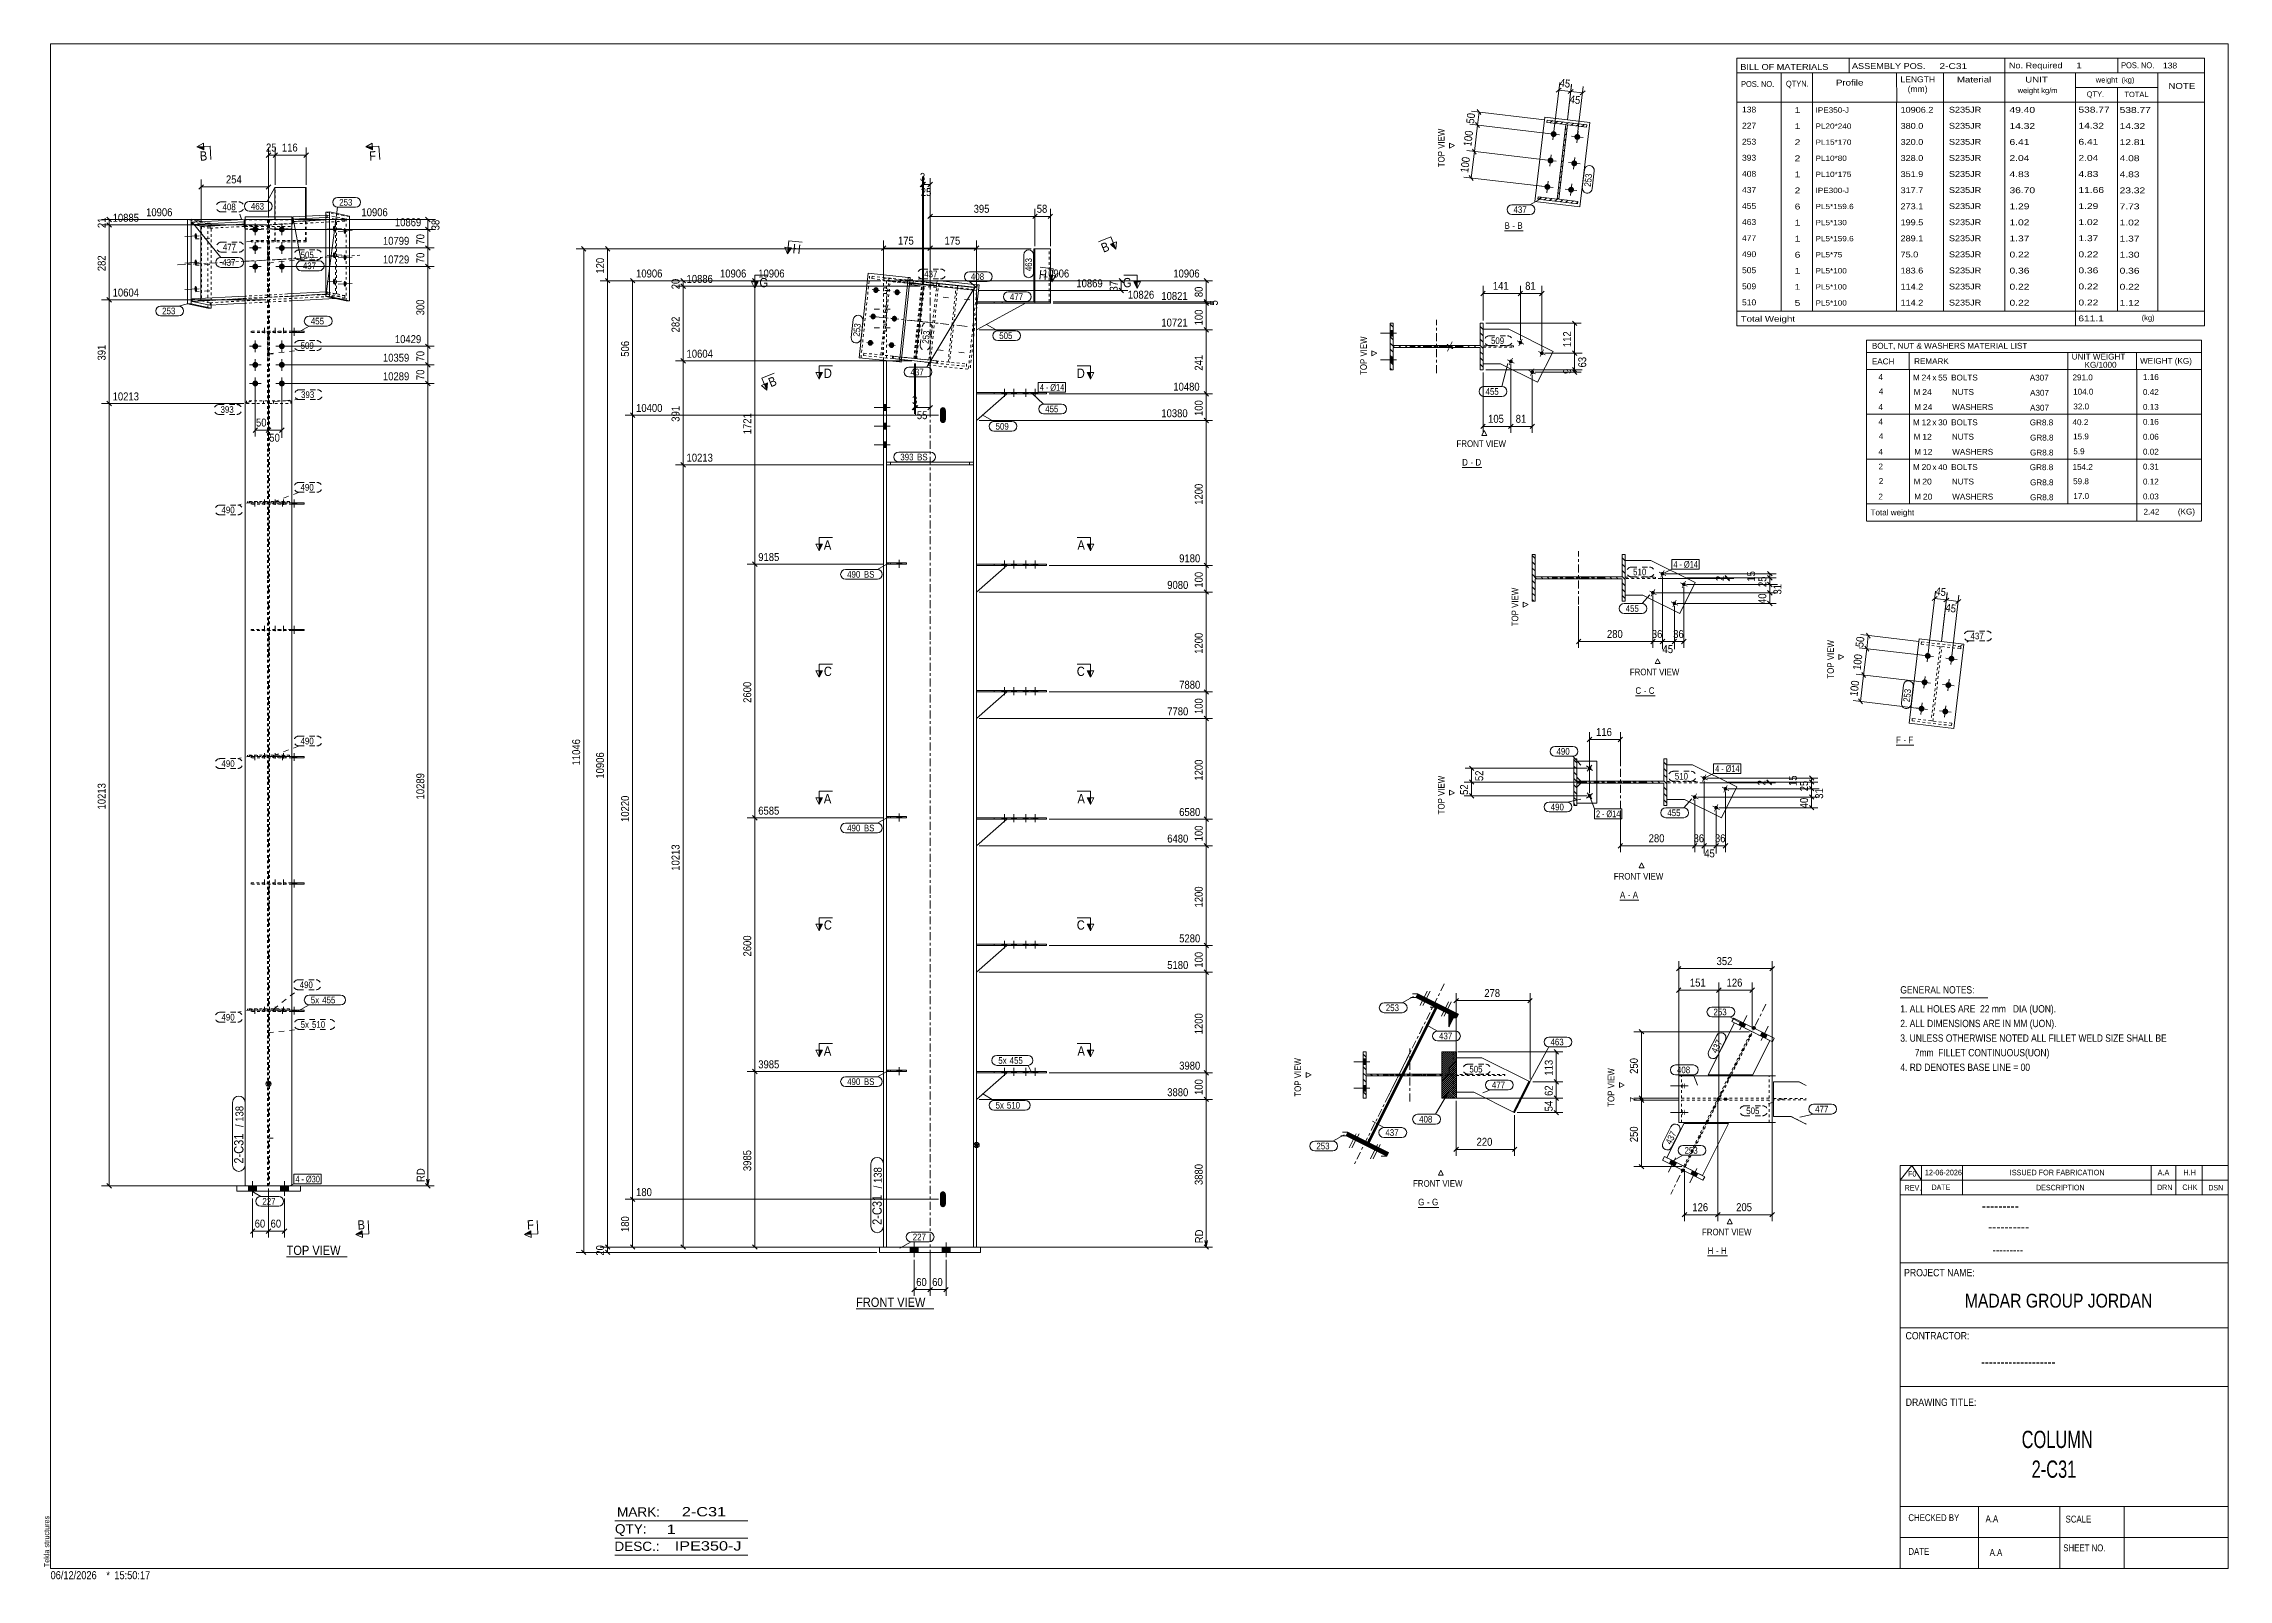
# Model space of a CAD drawing. Header units: millimetres. Extents: x 2 to 825, y 1 to 579.
import ezdxf

# ---------------------------------------------------------------- set-up
doc = ezdxf.new("R2010")
doc.units = ezdxf.units.MM
for name, pattern in [('XKITLINE00', [0]), ('XKITLINE01', [4, 1, -1, 1, -1]), ('XKITLINE02', [4, 2, -2]), ('XKITLINE03', [6, 3, -1, 1, -1])]:
    doc.linetypes.add(name, pattern=pattern)
for name, color, linetype, lineweight in [('Bolt', 3, 'Continuous', 0), ('BoltMark', 7, 'Continuous', 0), ('Dimensions', 7, 'Continuous', 0), ('DrawingSheet', 5, 'Continuous', 0), ('OtherObjectType', 7, 'Continuous', 0), ('Part', 2, 'Continuous', 0), ('PartMark', 7, 'Continuous', 0), ('Section', 6, 'Continuous', 0)]:
    doc.layers.add(name, color=color, linetype=linetype, lineweight=lineweight)
doc.styles.add('@ARIAL_UNICODE_MS_BOLD', font='ARIAL.TTF')
doc.styles.add('ARIAL', font='ARIAL.TTF')
doc.styles.add('ARIAL_NARROW', font='ARIALN.TTF')
doc.styles.add('COMIC_SANS_MS_BOLD', font='COMICBD.TTF')
doc.styles.add('SWIS721_EX_BT', font='ARIAL.TTF')
doc.styles.add('SWISSE', font='ARIAL.TTF')

# ---------------------------------------------------------------- blocks, each defined once
blk = doc.blocks.new('*A1')
at = {"layer": 'Part', "color": 7, "linetype": 'XKITLINE00', "lineweight": 0}
for p, q in [((597.88, 386.7), (597.88, 386.7)), ((597.88, 386.7), (597.88, 386.7)), ((563.98, 385.24), (562.88, 386.34)), ((563.98, 382.89), (562.88, 383.99)), ((563.98, 380.53), (562.88, 381.63)), ((564.54, 377.6), (562.88, 379.27)), ((597.88, 384.35), (596.78, 385.45)), ((597.88, 381.99), (596.78, 383.09)), ((597.88, 379.63), (596.78, 380.73)), ((563.98, 375.82), (562.88, 376.92)), ((563.98, 373.46), (562.88, 374.56)), ((563.98, 371.1), (562.88, 372.2)), ((566.9, 377.6), (566.2, 378.3)), ((569.26, 377.6), (568.56, 378.3)), ((571.62, 377.6), (570.92, 378.3)), ((573.97, 377.6), (573.27, 378.3)), ((576.33, 377.6), (575.63, 378.3)), ((578.69, 377.6), (577.99, 378.3)), ((581.05, 377.6), (580.35, 378.3)), ((583.4, 377.6), (582.7, 378.3)), ((585.76, 377.6), (585.06, 378.3)), ((588.12, 377.6), (587.42, 378.3)), ((590.48, 377.6), (589.78, 378.3)), ((592.83, 377.6), (592.13, 378.3)), ((595.19, 377.6), (594.49, 378.3)), ((597.88, 377.28), (596.78, 378.38)), ((597.88, 374.92), (596.78, 376.02)), ((597.88, 372.56), (596.78, 373.66)), ((597.88, 370.2), (596.78, 371.3)), ((563.52, 369.2), (562.88, 369.84))]:
    blk.add_line(p, q, dxfattribs=at)
blk = doc.blocks.new('*A2')
at = {"layer": 'Part', "color": 7, "linetype": 'XKITLINE00', "lineweight": 0}
for p, q in [((579.68, 308.34), (578.58, 309.44)), ((579.68, 305.99), (578.58, 307.09)), ((579.68, 303.63), (578.58, 304.73)), ((613.58, 307.45), (612.48, 308.55)), ((613.58, 305.09), (612.48, 306.19)), ((613.58, 309.8), (613.58, 309.8)), ((613.58, 309.8), (613.58, 309.8)), ((580.25, 300.7), (578.58, 302.37)), ((579.68, 298.92), (578.58, 300.02)), ((579.68, 296.56), (578.58, 297.66)), ((582.61, 300.7), (581.91, 301.4)), ((584.97, 300.7), (584.27, 301.4)), ((587.32, 300.7), (586.62, 301.4)), ((589.68, 300.7), (588.98, 301.4)), ((592.04, 300.7), (591.34, 301.4)), ((594.4, 300.7), (593.7, 301.4)), ((596.75, 300.7), (596.05, 301.4)), ((599.11, 300.7), (598.41, 301.4)), ((601.47, 300.7), (600.77, 301.4)), ((603.83, 300.7), (603.13, 301.4)), ((606.18, 300.7), (605.48, 301.4)), ((608.54, 300.7), (607.84, 301.4)), ((610.9, 300.7), (610.2, 301.4)), ((613.58, 302.73), (612.48, 303.83)), ((613.58, 300.38), (612.48, 301.48)), ((613.58, 298.02), (612.48, 299.12)), ((613.58, 295.66), (612.48, 296.76)), ((579.68, 294.2), (578.58, 295.3)), ((579.22, 292.3), (578.58, 292.94)), ((613.58, 293.3), (612.48, 294.4))]:
    blk.add_line(p, q, dxfattribs=at)
blk = doc.blocks.new('*A3')
at = {"layer": 'Part', "color": 7, "linetype": 'XKITLINE00', "lineweight": 0}
for p, q in [((570.56, 550.04), (569.56, 549.25)), ((572.57, 549.8), (571.57, 549.01)), ((574.57, 549.57), (573.57, 548.78)), ((575.58, 543.08), (574.86, 542.51)), ((575.82, 545.09), (575.1, 544.52)), ((576.06, 547.1), (575.34, 546.53)), ((576.58, 549.33), (575.57, 548.53)), ((578.59, 549.09), (577.59, 548.3)), ((580.59, 548.86), (579.59, 548.07)), ((582.6, 548.62), (581.6, 547.83)), ((574.64, 535.06), (573.91, 534.49)), ((574.87, 537.06), (574.15, 536.49)), ((575.11, 539.07), (574.39, 538.5)), ((575.35, 541.08), (574.63, 540.51)), ((573.69, 527.03), (572.97, 526.46)), ((573.93, 529.04), (573.2, 528.47)), ((574.16, 531.04), (573.44, 530.47)), ((574.4, 533.05), (573.68, 532.48)), ((566.34, 521.23), (565.34, 520.45)), ((568.35, 521), (567.35, 520.21)), ((570.36, 520.76), (569.36, 519.97)), ((572.98, 521.01), (571.36, 519.74)), ((573.22, 523.02), (572.49, 522.45)), ((573.45, 525.02), (572.73, 524.45)), ((574.37, 520.29), (573.37, 519.5)), ((576.38, 520.05), (575.38, 519.26)), ((578.38, 519.81), (577.38, 519.03)), ((580, 519.27), (579.39, 518.79))]:
    blk.add_line(p, q, dxfattribs=at)
blk = doc.blocks.new('*A4')
at = {"layer": 'Part', "color": 7, "linetype": 'XKITLINE00', "lineweight": 0}
for p, q in [((510.47, 472.29), (509.37, 473.39)), ((510.47, 469.93), (509.37, 471.03)), ((544.37, 471.39), (543.27, 472.49)), ((544.37, 469.03), (543.27, 470.13)), ((544.37, 473.75), (544.37, 473.75)), ((544.37, 473.75), (544.37, 473.75)), ((510.47, 467.57), (509.37, 468.67)), ((511.04, 464.65), (509.37, 466.31)), ((510.47, 462.86), (509.37, 463.96)), ((510.47, 460.5), (509.37, 461.6)), ((513.4, 464.65), (512.7, 465.35)), ((515.76, 464.65), (515.06, 465.35)), ((518.11, 464.65), (517.41, 465.35)), ((520.47, 464.65), (519.77, 465.35)), ((522.83, 464.65), (522.13, 465.35)), ((525.18, 464.65), (524.48, 465.35)), ((527.54, 464.65), (526.84, 465.35)), ((529.9, 464.65), (529.2, 465.35)), ((532.26, 464.65), (531.56, 465.35)), ((534.61, 464.65), (533.91, 465.35)), ((536.97, 464.65), (536.27, 465.35)), ((539.33, 464.65), (538.63, 465.35)), ((541.69, 464.65), (540.99, 465.35)), ((544.37, 466.67), (543.27, 467.77)), ((544.37, 464.32), (543.27, 465.42)), ((544.37, 461.96), (543.27, 463.06)), ((544.37, 459.6), (543.27, 460.7)), ((510.47, 458.14), (509.37, 459.24)), ((510.01, 456.25), (509.37, 456.89)), ((544.37, 457.25), (543.27, 458.35))]:
    blk.add_line(p, q, dxfattribs=at)
blk = doc.blocks.new('*A5')
at = {"layer": 'Part', "color": 7, "linetype": 'XKITLINE00', "lineweight": 0}
for p, q in [((500.38, 197.51), (499.28, 198.61)), ((500.38, 195.15), (499.28, 196.25)), ((500.38, 192.79), (499.28, 193.89)), ((500.38, 190.44), (499.28, 191.54)), ((500.38, 190.44), (500.38, 190.44)), ((502.74, 190.44), (502.04, 191.14)), ((505.09, 190.44), (504.39, 191.14)), ((507.45, 190.44), (506.75, 191.14)), ((509.81, 190.44), (509.11, 191.14)), ((512.17, 190.44), (511.47, 191.14)), ((514.52, 190.44), (513.82, 191.14)), ((516.88, 190.44), (516.18, 191.14)), ((519.24, 190.44), (518.54, 191.14)), ((521.59, 190.44), (520.89, 191.14)), ((523.95, 190.44), (523.25, 191.14)), ((526.31, 190.44), (525.61, 191.14)), ((528.67, 190.44), (527.97, 191.14)), ((500.38, 188.08), (499.28, 189.18)), ((500.38, 185.72), (499.28, 186.82)), ((500.38, 183.37), (499.28, 184.47)), ((499.3, 182.08), (499.28, 182.11))]:
    blk.add_line(p, q, dxfattribs=at)
blk = doc.blocks.new('*A6')
at = {"layer": 'Part', "color": 7, "linetype": 'XKITLINE00', "lineweight": 0}
for p, q in [((492.92, 167.83), (492.88, 167.96)), ((493.11, 167.73), (492.97, 168.15)), ((493.3, 167.64), (493.07, 168.34)), ((493.49, 167.54), (493.16, 168.53)), ((493.68, 167.45), (493.26, 168.71)), ((493.87, 167.35), (493.35, 168.9)), ((494.06, 167.26), (493.45, 169.09)), ((494.25, 167.16), (493.58, 169.18)), ((494.44, 167.07), (493.77, 169.08)), ((494.63, 166.97), (493.96, 168.99)), ((494.82, 166.88), (494.15, 168.89)), ((495.01, 166.78), (494.34, 168.8)), ((495.2, 166.69), (494.53, 168.7)), ((495.39, 166.6), (494.72, 168.61)), ((495.58, 166.5), (494.91, 168.51)), ((495.77, 166.41), (495.1, 168.42)), ((495.96, 166.31), (495.29, 168.32)), ((496.15, 166.22), (495.48, 168.23)), ((496.34, 166.12), (495.67, 168.14)), ((496.53, 166.03), (495.86, 168.04)), ((496.72, 165.93), (496.05, 167.95)), ((496.91, 165.84), (496.24, 167.85)), ((497.1, 165.74), (496.43, 167.76)), ((497.29, 165.65), (496.62, 167.66)), ((497.48, 165.55), (496.81, 167.57)), ((497.67, 165.46), (497, 167.47)), ((497.86, 165.36), (497.19, 167.38)), ((498.05, 165.27), (497.38, 167.28)), ((498.24, 165.17), (497.57, 167.19)), ((498.43, 165.08), (497.76, 167.09)), ((498.62, 164.98), (497.95, 167)), ((498.81, 164.89), (498.14, 166.9)), ((499, 164.79), (498.33, 166.81)), ((499.19, 164.7), (498.52, 166.71)), ((499.38, 164.6), (498.71, 166.62)), ((499.57, 164.51), (498.9, 166.52)), ((499.76, 164.41), (499.09, 166.43)), ((499.95, 164.32), (499.28, 166.33)), ((500.14, 164.22), (499.47, 166.24)), ((500.33, 164.13), (499.66, 166.14)), ((500.53, 164.03), (499.85, 166.05)), ((500.72, 163.94), (500.04, 165.95)), ((500.91, 163.84), (500.23, 165.86)), ((501.1, 163.75), (500.42, 165.76)), ((501.29, 163.65), (500.61, 165.67)), ((501.48, 163.56), (500.8, 165.57)), ((501.67, 163.47), (500.99, 165.48)), ((501.86, 163.37), (501.18, 165.38)), ((502.05, 163.28), (501.37, 165.29)), ((502.24, 163.18), (501.56, 165.19)), ((502.43, 163.09), (501.75, 165.1)), ((502.62, 162.99), (501.94, 165.01)), ((502.81, 162.9), (502.13, 164.91)), ((503, 162.8), (502.32, 164.82)), ((503.19, 162.71), (502.51, 164.72)), ((503.38, 162.61), (502.7, 164.63)), ((503.57, 162.52), (502.89, 164.53)), ((503.76, 162.42), (503.08, 164.44)), ((503.95, 162.33), (503.27, 164.34)), ((504.14, 162.23), (503.46, 164.25)), ((504.33, 162.14), (503.65, 164.15)), ((504.52, 162.04), (503.84, 164.06)), ((504.71, 161.95), (504.03, 163.96)), ((504.9, 161.85), (504.22, 163.87)), ((505.09, 161.76), (504.41, 163.77)), ((505.28, 161.66), (504.61, 163.68)), ((505.47, 161.57), (504.8, 163.58)), ((505.66, 161.47), (504.99, 163.49)), ((505.85, 161.38), (505.18, 163.39)), ((506.04, 161.28), (505.37, 163.3)), ((506.23, 161.19), (505.56, 163.2)), ((506.42, 161.09), (505.75, 163.11)), ((506.61, 161), (505.94, 163.01)), ((506.79, 160.92), (506.13, 162.92)), ((506.94, 160.97), (506.32, 162.82)), ((507.08, 161.02), (506.51, 162.73)), ((507.22, 161.07), (506.7, 162.63)), ((506.8, 160.9), (506.79, 160.92)), ((507.36, 161.11), (506.89, 162.54)), ((506.99, 160.81), (506.94, 160.97)), ((507.51, 161.16), (507.08, 162.44)), ((507.18, 160.71), (507.08, 161.02)), ((507.37, 160.62), (507.22, 161.07)), ((507.65, 161.21), (507.27, 162.35)), ((507.56, 160.52), (507.36, 161.11)), ((507.79, 161.26), (507.46, 162.25)), ((507.75, 160.43), (507.51, 161.16)), ((507.93, 161.3), (507.65, 162.16)), ((507.94, 160.34), (507.65, 161.21)), ((508.12, 160.27), (507.79, 161.26)), ((508.08, 161.35), (507.84, 162.06)), ((508.22, 160.46), (507.93, 161.3)), ((508.22, 161.4), (508.03, 161.97)), ((508.31, 160.65), (508.08, 161.35)), ((508.36, 161.45), (508.22, 161.88)), ((508.41, 160.84), (508.22, 161.4)), ((508.5, 161.02), (508.36, 161.45)), ((508.5, 161.5), (508.41, 161.78)), ((508.6, 161.21), (508.5, 161.5)), ((508.65, 161.54), (508.6, 161.69)), ((508.69, 161.4), (508.65, 161.54))]:
    blk.add_line(p, q, dxfattribs=at)
blk = doc.blocks.new('*A7')
at = {"layer": 'Part', "color": 7, "linetype": 'XKITLINE00', "lineweight": 0}
for p, q in [((519.2, 219.94), (519.16, 220.07)), ((519.39, 219.84), (519.26, 220.26)), ((519.58, 219.75), (519.35, 220.45)), ((519.77, 219.66), (519.45, 220.64)), ((519.96, 219.56), (519.54, 220.83)), ((520.15, 219.47), (519.64, 221.01)), ((520.34, 219.37), (519.73, 221.2)), ((520.53, 219.28), (519.86, 221.29)), ((520.73, 219.18), (520.05, 221.2)), ((520.92, 219.09), (520.24, 221.1)), ((521.11, 218.99), (520.43, 221.01)), ((521.3, 218.9), (520.62, 220.91)), ((521.49, 218.8), (520.81, 220.82)), ((521.68, 218.71), (521, 220.72)), ((521.87, 218.61), (521.19, 220.63)), ((522.06, 218.52), (521.38, 220.53)), ((522.25, 218.42), (521.57, 220.44)), ((522.44, 218.33), (521.76, 220.34)), ((522.63, 218.23), (521.95, 220.25)), ((522.82, 218.14), (522.14, 220.15)), ((523.01, 218.04), (522.33, 220.06)), ((523.2, 217.95), (522.52, 219.96)), ((523.39, 217.85), (522.71, 219.87)), ((523.58, 217.76), (522.9, 219.77)), ((523.77, 217.66), (523.09, 219.68)), ((523.96, 217.57), (523.28, 219.58)), ((524.15, 217.47), (523.47, 219.49)), ((524.34, 217.38), (523.66, 219.39)), ((524.53, 217.28), (523.85, 219.3)), ((524.72, 217.19), (524.04, 219.2)), ((524.91, 217.09), (524.23, 219.11)), ((525.1, 217), (524.42, 219.01)), ((525.29, 216.9), (524.61, 218.92)), ((525.48, 216.81), (524.81, 218.82)), ((525.67, 216.72), (525, 218.73)), ((525.86, 216.62), (525.19, 218.63)), ((526.05, 216.53), (525.38, 218.54)), ((526.24, 216.43), (525.57, 218.44)), ((526.43, 216.34), (525.76, 218.35)), ((526.62, 216.24), (525.95, 218.25)), ((526.81, 216.15), (526.14, 218.16)), ((527, 216.05), (526.33, 218.07)), ((527.19, 215.96), (526.52, 217.97)), ((527.38, 215.86), (526.71, 217.88)), ((527.57, 215.77), (526.9, 217.78)), ((527.76, 215.67), (527.09, 217.69)), ((527.95, 215.58), (527.28, 217.59)), ((528.14, 215.48), (527.47, 217.5)), ((528.33, 215.39), (527.66, 217.4)), ((528.52, 215.29), (527.85, 217.31)), ((528.71, 215.2), (528.04, 217.21)), ((528.9, 215.1), (528.23, 217.12)), ((529.09, 215.01), (528.42, 217.02)), ((529.28, 214.91), (528.61, 216.93)), ((529.47, 214.82), (528.8, 216.83)), ((529.66, 214.72), (528.99, 216.74)), ((529.85, 214.63), (529.18, 216.64)), ((530.04, 214.53), (529.37, 216.55)), ((530.23, 214.44), (529.56, 216.45)), ((530.42, 214.34), (529.75, 216.36)), ((530.61, 214.25), (529.94, 216.26)), ((530.8, 214.15), (530.13, 216.17)), ((530.99, 214.06), (530.32, 216.07)), ((531.18, 213.96), (530.51, 215.98)), ((531.37, 213.87), (530.7, 215.88)), ((531.56, 213.77), (530.89, 215.79)), ((531.75, 213.68), (531.08, 215.69)), ((531.94, 213.59), (531.27, 215.6)), ((532.13, 213.49), (531.46, 215.5)), ((532.32, 213.4), (531.65, 215.41)), ((532.51, 213.3), (531.84, 215.31)), ((532.7, 213.21), (532.03, 215.22)), ((532.89, 213.11), (532.22, 215.12)), ((533.08, 213.04), (532.41, 215.03)), ((533.22, 213.08), (532.6, 214.94)), ((533.36, 213.13), (532.79, 214.84)), ((533.51, 213.18), (532.98, 214.75)), ((533.65, 213.23), (533.17, 214.65)), ((533.79, 213.27), (533.36, 214.56)), ((533.93, 213.32), (533.55, 214.46)), ((534.08, 213.37), (533.74, 214.37)), ((534.22, 213.42), (533.93, 214.27)), ((534.36, 213.46), (534.12, 214.18)), ((534.5, 213.51), (534.31, 214.08)), ((534.65, 213.56), (534.5, 213.99)), ((534.79, 213.61), (534.69, 213.89)), ((533.08, 213.02), (533.08, 213.04)), ((533.27, 212.92), (533.22, 213.08)), ((533.46, 212.83), (533.36, 213.13)), ((533.65, 212.73), (533.51, 213.18)), ((533.84, 212.64), (533.65, 213.23)), ((534.03, 212.54), (533.79, 213.27)), ((534.22, 212.45), (533.93, 213.32)), ((534.41, 212.38), (534.08, 213.37)), ((534.5, 212.57), (534.22, 213.42)), ((534.6, 212.76), (534.36, 213.46)), ((534.69, 212.95), (534.5, 213.51)), ((534.79, 213.14), (534.65, 213.56)), ((534.88, 213.32), (534.79, 213.61)), ((534.93, 213.65), (534.88, 213.8)), ((534.98, 213.51), (534.93, 213.65))]:
    blk.add_line(p, q, dxfattribs=at)
blk = doc.blocks.new('*A8')
at = {"layer": 'Part', "color": 7, "linetype": 'XKITLINE00', "lineweight": 0}
for p, q in [((525.98, 213.91), (525.1, 213.62)), ((526.02, 213.99), (525.14, 213.7)), ((526.06, 214.06), (525.18, 213.77)), ((526.1, 214.14), (525.22, 213.85)), ((526.14, 214.22), (525.26, 213.93)), ((526.18, 214.3), (525.3, 214.01)), ((526.22, 214.38), (525.34, 214.09)), ((526.26, 214.46), (525.38, 214.17)), ((526.3, 214.53), (525.42, 214.25)), ((526.34, 214.61), (525.46, 214.32)), ((526.38, 214.69), (525.5, 214.4)), ((526.41, 214.77), (525.54, 214.48)), ((526.45, 214.85), (525.58, 214.56)), ((526.49, 214.93), (525.62, 214.64)), ((526.53, 215.01), (525.66, 214.72)), ((526.57, 215.08), (525.7, 214.8)), ((526.61, 215.16), (525.74, 214.87)), ((526.65, 215.24), (525.78, 214.95)), ((526.69, 215.32), (525.81, 215.03)), ((526.73, 215.4), (525.85, 215.11)), ((526.77, 215.48), (525.89, 215.19)), ((526.81, 215.56), (525.93, 215.27)), ((526.85, 215.63), (525.97, 215.35)), ((526.89, 215.71), (526.01, 215.42)), ((526.93, 215.79), (526.05, 215.5)), ((526.97, 215.87), (526.09, 215.58)), ((527.01, 215.95), (526.13, 215.66)), ((527.05, 216.03), (526.17, 215.74)), ((526.97, 216.07), (526.21, 215.82)), ((526.89, 216.11), (526.25, 215.89)), ((526.81, 216.15), (526.29, 215.97)), ((526.73, 216.18), (526.33, 216.05)), ((526.65, 216.22), (526.37, 216.13)), ((526.57, 216.26), (526.41, 216.21)), ((521.82, 205.66), (520.94, 205.37)), ((521.86, 205.74), (520.98, 205.45)), ((521.9, 205.82), (521.02, 205.53)), ((521.94, 205.9), (521.06, 205.61)), ((521.98, 205.98), (521.1, 205.69)), ((522.02, 206.05), (521.14, 205.77)), ((522.06, 206.13), (521.18, 205.84)), ((522.1, 206.21), (521.22, 205.92)), ((522.14, 206.29), (521.26, 206)), ((522.18, 206.37), (521.3, 206.08)), ((522.22, 206.45), (521.34, 206.16)), ((522.26, 206.53), (521.38, 206.24)), ((522.3, 206.6), (521.42, 206.32)), ((522.34, 206.68), (521.46, 206.39)), ((522.37, 206.76), (521.5, 206.47)), ((522.41, 206.84), (521.54, 206.55)), ((522.45, 206.92), (521.58, 206.63)), ((522.49, 207), (521.62, 206.71)), ((522.53, 207.08), (521.66, 206.79)), ((522.57, 207.15), (521.7, 206.86)), ((522.61, 207.23), (521.74, 206.94)), ((522.65, 207.31), (521.78, 207.02)), ((522.69, 207.39), (521.81, 207.1)), ((522.73, 207.47), (521.85, 207.18)), ((522.77, 207.55), (521.89, 207.26)), ((522.81, 207.62), (521.93, 207.34)), ((522.85, 207.7), (521.97, 207.41)), ((522.89, 207.78), (522.01, 207.49)), ((522.93, 207.86), (522.05, 207.57)), ((522.97, 207.94), (522.09, 207.65)), ((523.01, 208.02), (522.13, 207.73)), ((523.05, 208.1), (522.17, 207.81)), ((523.09, 208.17), (522.21, 207.89)), ((523.13, 208.25), (522.25, 207.96)), ((523.17, 208.33), (522.29, 208.04)), ((523.21, 208.41), (522.33, 208.12)), ((523.25, 208.49), (522.37, 208.2)), ((523.29, 208.57), (522.41, 208.28)), ((523.33, 208.65), (522.45, 208.36)), ((523.37, 208.72), (522.49, 208.44)), ((523.4, 208.8), (522.53, 208.51)), ((523.44, 208.88), (522.57, 208.59)), ((523.48, 208.96), (522.61, 208.67)), ((523.52, 209.04), (522.65, 208.75)), ((523.56, 209.12), (522.69, 208.83)), ((523.6, 209.2), (522.73, 208.91)), ((523.64, 209.27), (522.77, 208.98)), ((523.68, 209.35), (522.8, 209.06)), ((523.72, 209.43), (522.84, 209.14)), ((523.76, 209.51), (522.88, 209.22)), ((523.8, 209.59), (522.92, 209.3)), ((523.84, 209.67), (522.96, 209.38)), ((523.88, 209.75), (523, 209.46)), ((523.92, 209.82), (523.04, 209.53)), ((523.96, 209.9), (523.08, 209.61)), ((524, 209.98), (523.12, 209.69)), ((524.04, 210.06), (523.16, 209.77)), ((524.08, 210.14), (523.2, 209.85)), ((524.12, 210.22), (523.24, 209.93)), ((524.16, 210.29), (523.28, 210.01)), ((524.2, 210.37), (523.32, 210.08)), ((524.24, 210.45), (523.36, 210.16)), ((524.28, 210.53), (523.4, 210.24)), ((524.32, 210.61), (523.44, 210.32)), ((524.36, 210.69), (523.48, 210.4)), ((524.39, 210.77), (523.52, 210.48)), ((524.43, 210.84), (523.56, 210.56)), ((524.47, 210.92), (523.6, 210.63)), ((524.51, 211), (523.64, 210.71)), ((524.55, 211.08), (523.68, 210.79)), ((524.59, 211.16), (523.72, 210.87)), ((524.63, 211.24), (523.76, 210.95)), ((524.67, 211.32), (523.8, 211.03)), ((524.71, 211.39), (523.83, 211.11)), ((524.75, 211.47), (523.87, 211.18)), ((524.79, 211.55), (523.91, 211.26)), ((524.83, 211.63), (523.95, 211.34)), ((524.87, 211.71), (523.99, 211.42)), ((524.91, 211.79), (524.03, 211.5)), ((524.95, 211.87), (524.07, 211.58)), ((524.99, 211.94), (524.11, 211.65)), ((525.03, 212.02), (524.15, 211.73)), ((525.07, 212.1), (524.19, 211.81)), ((525.11, 212.18), (524.23, 211.89)), ((525.15, 212.26), (524.27, 211.97)), ((525.19, 212.34), (524.31, 212.05)), ((525.23, 212.41), (524.35, 212.13)), ((525.27, 212.49), (524.39, 212.2)), ((525.31, 212.57), (524.43, 212.28)), ((525.35, 212.65), (524.47, 212.36)), ((525.38, 212.73), (524.51, 212.44)), ((525.42, 212.81), (524.55, 212.52)), ((525.46, 212.89), (524.59, 212.6)), ((525.5, 212.96), (524.63, 212.68)), ((525.54, 213.04), (524.67, 212.75)), ((525.58, 213.12), (524.71, 212.83)), ((525.62, 213.2), (524.75, 212.91)), ((525.66, 213.28), (524.79, 212.99)), ((525.7, 213.36), (524.82, 213.07)), ((525.74, 213.44), (524.86, 213.15)), ((525.78, 213.51), (524.9, 213.23)), ((525.82, 213.59), (524.94, 213.3)), ((525.86, 213.67), (524.98, 213.38)), ((525.9, 213.75), (525.02, 213.46)), ((525.94, 213.83), (525.06, 213.54)), ((531.61, 213.75), (531.51, 213.72)), ((531.88, 213.62), (531.51, 213.49)), ((532.15, 213.48), (531.51, 213.27)), ((532.42, 213.35), (531.51, 213.05)), ((532.69, 213.21), (531.51, 212.82)), ((532.96, 213.08), (531.51, 212.6)), ((533.23, 212.94), (531.51, 212.38)), ((533.5, 212.81), (531.51, 212.15)), ((533.36, 212.54), (531.51, 211.93)), ((533.23, 212.27), (531.51, 211.71)), ((533.09, 212.01), (531.51, 211.48)), ((532.96, 211.74), (531.51, 211.26)), ((532.82, 211.47), (531.51, 211.04)), ((532.69, 211.2), (531.51, 210.81)), ((532.55, 210.94), (531.51, 210.59)), ((532.42, 210.67), (531.51, 210.37)), ((532.28, 210.4), (531.51, 210.15)), ((532.15, 210.13), (531.51, 209.92)), ((532.01, 209.87), (531.51, 209.7)), ((531.88, 209.6), (531.51, 209.48)), ((531.74, 209.33), (531.51, 209.25)), ((531.61, 209.06), (531.51, 209.03)), ((517.7, 197.5), (516.82, 197.21)), ((517.74, 197.57), (516.86, 197.29)), ((517.78, 197.65), (516.9, 197.36)), ((517.82, 197.73), (516.94, 197.44)), ((517.86, 197.81), (516.98, 197.52)), ((517.9, 197.89), (517.02, 197.6)), ((517.94, 197.97), (517.06, 197.68)), ((517.98, 198.05), (517.1, 197.76)), ((518.02, 198.12), (517.14, 197.83)), ((518.06, 198.2), (517.18, 197.91)), ((518.1, 198.28), (517.22, 197.99)), ((518.14, 198.36), (517.26, 198.07)), ((518.18, 198.44), (517.3, 198.15)), ((518.22, 198.52), (517.34, 198.23)), ((518.26, 198.59), (517.38, 198.31)), ((518.3, 198.67), (517.42, 198.38)), ((518.34, 198.75), (517.46, 198.46)), ((518.37, 198.83), (517.5, 198.54)), ((518.41, 198.91), (517.54, 198.62)), ((518.45, 198.99), (517.58, 198.7)), ((518.49, 199.07), (517.62, 198.78)), ((518.53, 199.14), (517.66, 198.86)), ((518.57, 199.22), (517.7, 198.93)), ((518.61, 199.3), (517.74, 199.01)), ((518.65, 199.38), (517.78, 199.09)), ((518.69, 199.46), (517.81, 199.17)), ((518.73, 199.54), (517.85, 199.25)), ((518.77, 199.62), (517.89, 199.33)), ((518.81, 199.69), (517.93, 199.41)), ((518.85, 199.77), (517.97, 199.48)), ((518.89, 199.85), (518.01, 199.56)), ((518.93, 199.93), (518.05, 199.64)), ((518.97, 200.01), (518.09, 199.72)), ((519.01, 200.09), (518.13, 199.8)), ((519.05, 200.17), (518.17, 199.88)), ((519.09, 200.24), (518.21, 199.95)), ((519.13, 200.32), (518.25, 200.03)), ((519.17, 200.4), (518.29, 200.11)), ((519.21, 200.48), (518.33, 200.19)), ((519.25, 200.56), (518.37, 200.27)), ((519.29, 200.64), (518.41, 200.35)), ((519.33, 200.71), (518.45, 200.43)), ((519.36, 200.79), (518.49, 200.5)), ((519.4, 200.87), (518.53, 200.58)), ((519.44, 200.95), (518.57, 200.66)), ((519.48, 201.03), (518.61, 200.74)), ((519.52, 201.11), (518.65, 200.82)), ((519.56, 201.19), (518.69, 200.9)), ((519.6, 201.26), (518.73, 200.98)), ((519.64, 201.34), (518.77, 201.05)), ((519.68, 201.42), (518.8, 201.13)), ((519.72, 201.5), (518.84, 201.21)), ((519.76, 201.58), (518.88, 201.29)), ((519.8, 201.66), (518.92, 201.37)), ((519.84, 201.74), (518.96, 201.45)), ((519.88, 201.81), (519, 201.53)), ((519.92, 201.89), (519.04, 201.6)), ((519.96, 201.97), (519.08, 201.68)), ((520, 202.05), (519.12, 201.76)), ((520.04, 202.13), (519.16, 201.84)), ((520.08, 202.21), (519.2, 201.92)), ((520.12, 202.29), (519.24, 202)), ((520.16, 202.36), (519.28, 202.08)), ((520.2, 202.44), (519.32, 202.15)), ((520.24, 202.52), (519.36, 202.23)), ((520.28, 202.6), (519.4, 202.31)), ((520.32, 202.68), (519.44, 202.39)), ((520.36, 202.76), (519.48, 202.47)), ((520.39, 202.84), (519.52, 202.55)), ((520.43, 202.91), (519.56, 202.62)), ((520.47, 202.99), (519.6, 202.7)), ((520.51, 203.07), (519.64, 202.78)), ((520.55, 203.15), (519.68, 202.86)), ((520.59, 203.23), (519.72, 202.94)), ((520.63, 203.31), (519.76, 203.02)), ((520.67, 203.38), (519.79, 203.1)), ((520.71, 203.46), (519.83, 203.17)), ((520.75, 203.54), (519.87, 203.25)), ((520.79, 203.62), (519.91, 203.33)), ((520.83, 203.7), (519.95, 203.41)), ((520.87, 203.78), (519.99, 203.49)), ((520.91, 203.86), (520.03, 203.57)), ((520.95, 203.93), (520.07, 203.65)), ((520.99, 204.01), (520.11, 203.72)), ((521.03, 204.09), (520.15, 203.8)), ((521.07, 204.17), (520.19, 203.88)), ((521.11, 204.25), (520.23, 203.96)), ((521.15, 204.33), (520.27, 204.04)), ((521.19, 204.41), (520.31, 204.12)), ((521.23, 204.48), (520.35, 204.2)), ((521.27, 204.56), (520.39, 204.27)), ((521.31, 204.64), (520.43, 204.35)), ((521.35, 204.72), (520.47, 204.43)), ((521.38, 204.8), (520.51, 204.51)), ((521.42, 204.88), (520.55, 204.59)), ((521.46, 204.96), (520.59, 204.67)), ((521.5, 205.03), (520.63, 204.74)), ((521.54, 205.11), (520.67, 204.82)), ((521.58, 205.19), (520.71, 204.9)), ((521.62, 205.27), (520.75, 204.98)), ((521.66, 205.35), (520.79, 205.06)), ((521.7, 205.43), (520.82, 205.14)), ((521.74, 205.5), (520.86, 205.22)), ((521.78, 205.58), (520.9, 205.29)), ((514.54, 191.41), (513.78, 191.16)), ((514.52, 191.47), (513.81, 191.24)), ((514.5, 191.53), (513.85, 191.32)), ((514.48, 191.59), (513.89, 191.4)), ((514.56, 191.35), (513.9, 191.14)), ((514.46, 191.65), (513.93, 191.47)), ((514.44, 191.71), (513.97, 191.55)), ((514.42, 191.77), (514.01, 191.63)), ((514.4, 191.82), (514.05, 191.71)), ((514.38, 191.88), (514.09, 191.79)), ((514.57, 191.29), (514.1, 191.14)), ((514.36, 191.94), (514.13, 191.87)), ((514.34, 192), (514.17, 191.95)), ((514.32, 192.06), (514.21, 192.02)), ((514.3, 192.12), (514.25, 192.1)), ((515.17, 192.47), (514.29, 192.18)), ((515.13, 192.39), (514.3, 192.12)), ((514.53, 191.21), (514.3, 191.14)), ((515.09, 192.31), (514.32, 192.06)), ((515.21, 192.55), (514.33, 192.26)), ((515.05, 192.23), (514.34, 192)), ((515.01, 192.16), (514.36, 191.94)), ((515.25, 192.63), (514.37, 192.34)), ((514.97, 192.08), (514.38, 191.88)), ((514.93, 192), (514.4, 191.82)), ((515.29, 192.71), (514.41, 192.42)), ((514.89, 191.92), (514.42, 191.77)), ((514.85, 191.84), (514.44, 191.71)), ((515.33, 192.78), (514.45, 192.5)), ((514.81, 191.76), (514.46, 191.65)), ((514.77, 191.68), (514.48, 191.59)), ((515.36, 192.86), (514.49, 192.57)), ((514.73, 191.61), (514.5, 191.53)), ((514.69, 191.53), (514.52, 191.47)), ((515.4, 192.94), (514.53, 192.65)), ((514.65, 191.45), (514.54, 191.41)), ((514.61, 191.37), (514.56, 191.35)), ((515.44, 193.02), (514.57, 192.73)), ((515.48, 193.1), (514.61, 192.81)), ((515.52, 193.18), (514.65, 192.89)), ((515.56, 193.26), (514.69, 192.97)), ((515.6, 193.33), (514.73, 193.05)), ((515.64, 193.41), (514.77, 193.12)), ((515.68, 193.49), (514.8, 193.2)), ((515.72, 193.57), (514.84, 193.28)), ((515.76, 193.65), (514.88, 193.36)), ((515.8, 193.73), (514.92, 193.44)), ((515.84, 193.81), (514.96, 193.52)), ((515.88, 193.88), (515, 193.59)), ((515.92, 193.96), (515.04, 193.67)), ((515.96, 194.04), (515.08, 193.75)), ((516, 194.12), (515.12, 193.83)), ((516.04, 194.2), (515.16, 193.91)), ((516.08, 194.28), (515.2, 193.99)), ((516.12, 194.35), (515.24, 194.07)), ((516.16, 194.43), (515.28, 194.14)), ((516.2, 194.51), (515.32, 194.22)), ((516.24, 194.59), (515.36, 194.3)), ((516.28, 194.67), (515.4, 194.38)), ((516.32, 194.75), (515.44, 194.46)), ((516.35, 194.83), (515.48, 194.54)), ((516.39, 194.9), (515.52, 194.62)), ((516.43, 194.98), (515.56, 194.69)), ((516.47, 195.06), (515.6, 194.77)), ((516.51, 195.14), (515.64, 194.85)), ((516.55, 195.22), (515.68, 194.93)), ((516.59, 195.3), (515.72, 195.01)), ((516.63, 195.38), (515.76, 195.09)), ((516.67, 195.45), (515.79, 195.17)), ((516.71, 195.53), (515.83, 195.24)), ((516.75, 195.61), (515.87, 195.32)), ((516.79, 195.69), (515.91, 195.4)), ((516.83, 195.77), (515.95, 195.48)), ((516.87, 195.85), (515.99, 195.56)), ((516.91, 195.93), (516.03, 195.64)), ((516.95, 196), (516.07, 195.71)), ((516.99, 196.08), (516.11, 195.79)), ((517.03, 196.16), (516.15, 195.87)), ((517.07, 196.24), (516.19, 195.95)), ((517.11, 196.32), (516.23, 196.03)), ((517.15, 196.4), (516.27, 196.11)), ((517.19, 196.47), (516.31, 196.19)), ((517.23, 196.55), (516.35, 196.26)), ((517.27, 196.63), (516.39, 196.34)), ((517.31, 196.71), (516.43, 196.42)), ((517.35, 196.79), (516.47, 196.5)), ((517.38, 196.87), (516.51, 196.58)), ((517.42, 196.95), (516.55, 196.66)), ((517.46, 197.02), (516.59, 196.74)), ((517.5, 197.1), (516.63, 196.81)), ((517.54, 197.18), (516.67, 196.89)), ((517.58, 197.26), (516.71, 196.97)), ((517.62, 197.34), (516.75, 197.05)), ((517.66, 197.42), (516.78, 197.13))]:
    blk.add_line(p, q, dxfattribs=at)
blk = doc.blocks.new('*A9')
at = {"layer": 'Part', "color": 7, "linetype": 'XKITLINE00', "lineweight": 0}
for p, q in [((513.55, 189.26), (512.67, 188.97)), ((513.59, 189.34), (512.71, 189.05)), ((513.63, 189.42), (512.75, 189.13)), ((513.67, 189.49), (512.79, 189.21)), ((513.71, 189.57), (512.83, 189.28)), ((513.75, 189.65), (512.87, 189.36)), ((513.78, 189.73), (512.91, 189.44)), ((513.82, 189.81), (512.95, 189.52)), ((513.86, 189.89), (512.99, 189.6)), ((513.9, 189.97), (513.03, 189.68)), ((513.94, 190.04), (513.07, 189.76)), ((513.98, 190.12), (513.11, 189.83)), ((514.02, 190.2), (513.15, 189.91)), ((514.06, 190.28), (513.19, 189.99)), ((514.1, 190.36), (513.22, 190.07)), ((514.14, 190.44), (513.26, 190.15)), ((513.94, 190.44), (513.3, 190.23)), ((513.74, 190.44), (513.34, 190.31)), ((513.55, 190.44), (513.39, 190.38)), ((509.39, 181.01), (508.51, 180.73)), ((509.43, 181.09), (508.55, 180.8)), ((509.47, 181.17), (508.59, 180.88)), ((509.51, 181.25), (508.63, 180.96)), ((509.55, 181.33), (508.67, 181.04)), ((509.59, 181.41), (508.71, 181.12)), ((509.63, 181.49), (508.75, 181.2)), ((509.67, 181.56), (508.79, 181.28)), ((509.71, 181.64), (508.83, 181.35)), ((509.75, 181.72), (508.87, 181.43)), ((509.78, 181.8), (508.91, 181.51)), ((509.82, 181.88), (508.95, 181.59)), ((509.86, 181.96), (508.99, 181.67)), ((509.9, 182.04), (509.03, 181.75)), ((509.94, 182.11), (509.07, 181.82)), ((509.98, 182.19), (509.11, 181.9)), ((510.02, 182.27), (509.15, 181.98)), ((510.06, 182.35), (509.18, 182.06)), ((510.1, 182.43), (509.22, 182.14)), ((510.14, 182.51), (509.26, 182.22)), ((510.18, 182.58), (509.3, 182.3)), ((510.22, 182.66), (509.34, 182.37)), ((510.26, 182.74), (509.38, 182.45)), ((510.3, 182.82), (509.42, 182.53)), ((510.34, 182.9), (509.46, 182.61)), ((510.38, 182.98), (509.5, 182.69)), ((510.42, 183.06), (509.54, 182.77)), ((510.46, 183.13), (509.58, 182.85)), ((510.5, 183.21), (509.62, 182.92)), ((510.54, 183.29), (509.66, 183)), ((510.58, 183.37), (509.7, 183.08)), ((510.62, 183.45), (509.74, 183.16)), ((510.66, 183.53), (509.78, 183.24)), ((510.7, 183.61), (509.82, 183.32)), ((510.74, 183.68), (509.86, 183.4)), ((510.77, 183.76), (509.9, 183.47)), ((510.81, 183.84), (509.94, 183.55)), ((510.85, 183.92), (509.98, 183.63)), ((510.89, 184), (510.02, 183.71)), ((510.93, 184.08), (510.06, 183.79)), ((510.97, 184.16), (510.1, 183.87)), ((511.01, 184.23), (510.14, 183.94)), ((511.05, 184.31), (510.18, 184.02)), ((511.09, 184.39), (510.21, 184.1)), ((511.13, 184.47), (510.25, 184.18)), ((511.17, 184.55), (510.29, 184.26)), ((511.21, 184.63), (510.33, 184.34)), ((511.25, 184.7), (510.37, 184.42)), ((511.29, 184.78), (510.41, 184.49)), ((511.33, 184.86), (510.45, 184.57)), ((511.37, 184.94), (510.49, 184.65)), ((511.41, 185.02), (510.53, 184.73)), ((511.45, 185.1), (510.57, 184.81)), ((511.49, 185.18), (510.61, 184.89)), ((511.53, 185.25), (510.65, 184.97)), ((511.57, 185.33), (510.69, 185.04)), ((511.61, 185.41), (510.73, 185.12)), ((511.65, 185.49), (510.77, 185.2)), ((511.69, 185.57), (510.81, 185.28)), ((511.73, 185.65), (510.85, 185.36)), ((511.76, 185.73), (510.89, 185.44)), ((511.8, 185.8), (510.93, 185.52)), ((511.84, 185.88), (510.97, 185.59)), ((511.88, 185.96), (511.01, 185.67)), ((511.92, 186.04), (511.05, 185.75)), ((511.96, 186.12), (511.09, 185.83)), ((512, 186.2), (511.13, 185.91)), ((512.04, 186.28), (511.17, 185.99)), ((512.08, 186.35), (511.2, 186.07)), ((512.12, 186.43), (511.24, 186.14)), ((512.16, 186.51), (511.28, 186.22)), ((512.2, 186.59), (511.32, 186.3)), ((512.24, 186.67), (511.36, 186.38)), ((512.28, 186.75), (511.4, 186.46)), ((512.32, 186.83), (511.44, 186.54)), ((512.36, 186.9), (511.48, 186.61)), ((512.4, 186.98), (511.52, 186.69)), ((512.44, 187.06), (511.56, 186.77)), ((512.48, 187.14), (511.6, 186.85)), ((512.52, 187.22), (511.64, 186.93)), ((512.56, 187.3), (511.68, 187.01)), ((512.6, 187.37), (511.72, 187.09)), ((512.64, 187.45), (511.76, 187.16)), ((512.68, 187.53), (511.8, 187.24)), ((512.72, 187.61), (511.84, 187.32)), ((512.76, 187.69), (511.88, 187.4)), ((512.79, 187.77), (511.92, 187.48)), ((512.83, 187.85), (511.96, 187.56)), ((512.87, 187.92), (512, 187.64)), ((512.91, 188), (512.04, 187.71)), ((512.95, 188.08), (512.08, 187.79)), ((512.99, 188.16), (512.12, 187.87)), ((513.03, 188.24), (512.16, 187.95)), ((513.07, 188.32), (512.19, 188.03)), ((513.11, 188.4), (512.23, 188.11)), ((513.15, 188.47), (512.27, 188.19)), ((513.19, 188.55), (512.31, 188.26)), ((513.23, 188.63), (512.35, 188.34)), ((513.27, 188.71), (512.39, 188.42)), ((513.31, 188.79), (512.43, 188.5)), ((513.35, 188.87), (512.47, 188.58)), ((513.39, 188.95), (512.51, 188.66)), ((513.43, 189.02), (512.55, 188.73)), ((513.47, 189.1), (512.59, 188.81)), ((513.51, 189.18), (512.63, 188.89)), ((505.23, 172.77), (504.35, 172.48)), ((505.27, 172.85), (504.39, 172.56)), ((505.31, 172.93), (504.43, 172.64)), ((505.35, 173.01), (504.47, 172.72)), ((505.39, 173.08), (504.51, 172.79)), ((505.43, 173.16), (504.55, 172.87)), ((505.47, 173.24), (504.59, 172.95)), ((505.51, 173.32), (504.63, 173.03)), ((505.55, 173.4), (504.67, 173.11)), ((505.59, 173.48), (504.71, 173.19)), ((505.63, 173.55), (504.75, 173.27)), ((505.67, 173.63), (504.79, 173.34)), ((505.71, 173.71), (504.83, 173.42)), ((505.74, 173.79), (504.87, 173.5)), ((505.78, 173.87), (504.91, 173.58)), ((505.82, 173.95), (504.95, 173.66)), ((505.86, 174.03), (504.99, 173.74)), ((505.9, 174.1), (505.03, 173.82)), ((505.94, 174.18), (505.07, 173.89)), ((505.98, 174.26), (505.11, 173.97)), ((506.02, 174.34), (505.15, 174.05)), ((506.06, 174.42), (505.18, 174.13)), ((506.1, 174.5), (505.22, 174.21)), ((506.14, 174.58), (505.26, 174.29)), ((506.18, 174.65), (505.3, 174.37)), ((506.22, 174.73), (505.34, 174.44)), ((506.26, 174.81), (505.38, 174.52)), ((506.3, 174.89), (505.42, 174.6)), ((506.34, 174.97), (505.46, 174.68)), ((506.38, 175.05), (505.5, 174.76)), ((506.42, 175.13), (505.54, 174.84)), ((506.46, 175.2), (505.58, 174.91)), ((506.5, 175.28), (505.62, 174.99)), ((506.54, 175.36), (505.66, 175.07)), ((506.58, 175.44), (505.7, 175.15)), ((506.62, 175.52), (505.74, 175.23)), ((506.66, 175.6), (505.78, 175.31)), ((506.7, 175.67), (505.82, 175.39)), ((506.74, 175.75), (505.86, 175.46)), ((506.77, 175.83), (505.9, 175.54)), ((506.81, 175.91), (505.94, 175.62)), ((506.85, 175.99), (505.98, 175.7)), ((506.89, 176.07), (506.02, 175.78)), ((506.93, 176.15), (506.06, 175.86)), ((506.97, 176.22), (506.1, 175.94)), ((507.01, 176.3), (506.14, 176.01)), ((507.05, 176.38), (506.17, 176.09)), ((507.09, 176.46), (506.21, 176.17)), ((507.13, 176.54), (506.25, 176.25)), ((507.17, 176.62), (506.29, 176.33)), ((507.21, 176.7), (506.33, 176.41)), ((507.25, 176.77), (506.37, 176.49)), ((507.29, 176.85), (506.41, 176.56)), ((507.33, 176.93), (506.45, 176.64)), ((507.37, 177.01), (506.49, 176.72)), ((507.41, 177.09), (506.53, 176.8)), ((507.45, 177.17), (506.57, 176.88)), ((507.49, 177.25), (506.61, 176.96)), ((507.53, 177.32), (506.65, 177.03)), ((507.57, 177.4), (506.69, 177.11)), ((507.61, 177.48), (506.73, 177.19)), ((507.65, 177.56), (506.77, 177.27)), ((507.69, 177.64), (506.81, 177.35)), ((507.73, 177.72), (506.85, 177.43)), ((507.76, 177.8), (506.89, 177.51)), ((507.8, 177.87), (506.93, 177.58)), ((507.84, 177.95), (506.97, 177.66)), ((507.88, 178.03), (507.01, 177.74)), ((507.92, 178.11), (507.05, 177.82)), ((507.96, 178.19), (507.09, 177.9)), ((508, 178.27), (507.13, 177.98)), ((508.04, 178.34), (507.17, 178.06)), ((508.08, 178.42), (507.2, 178.13)), ((508.12, 178.5), (507.24, 178.21)), ((508.16, 178.58), (507.28, 178.29)), ((508.2, 178.66), (507.32, 178.37)), ((508.24, 178.74), (507.36, 178.45)), ((508.28, 178.82), (507.4, 178.53)), ((508.32, 178.89), (507.44, 178.61)), ((508.36, 178.97), (507.48, 178.68)), ((508.4, 179.05), (507.52, 178.76)), ((508.44, 179.13), (507.56, 178.84)), ((508.48, 179.21), (507.6, 178.92)), ((508.52, 179.29), (507.64, 179)), ((508.56, 179.37), (507.68, 179.08)), ((508.6, 179.44), (507.72, 179.16)), ((508.64, 179.52), (507.76, 179.23)), ((508.68, 179.6), (507.8, 179.31)), ((508.72, 179.68), (507.84, 179.39)), ((508.75, 179.76), (507.88, 179.47)), ((508.79, 179.84), (507.92, 179.55)), ((508.83, 179.92), (507.96, 179.63)), ((508.87, 179.99), (508, 179.7)), ((508.91, 180.07), (508.04, 179.78)), ((508.95, 180.15), (508.08, 179.86)), ((508.99, 180.23), (508.12, 179.94)), ((509.03, 180.31), (508.16, 180.02)), ((509.07, 180.39), (508.19, 180.1)), ((509.11, 180.46), (508.23, 180.18)), ((509.15, 180.54), (508.27, 180.25)), ((509.19, 180.62), (508.31, 180.33)), ((509.23, 180.7), (508.35, 180.41)), ((509.27, 180.78), (508.39, 180.49)), ((509.31, 180.86), (508.43, 180.57)), ((509.35, 180.94), (508.47, 180.65)), ((501.63, 165.82), (500.87, 165.57)), ((501.61, 165.88), (500.91, 165.65)), ((501.65, 165.76), (500.91, 165.52)), ((501.59, 165.94), (500.95, 165.73)), ((501.57, 166), (500.99, 165.81)), ((501.67, 165.7), (500.99, 165.48)), ((501.55, 166.06), (501.03, 165.88)), ((501.53, 166.12), (501.07, 165.96)), ((501.63, 165.62), (501.07, 165.44)), ((501.51, 166.18), (501.11, 166.04)), ((501.49, 166.23), (501.15, 166.12)), ((501.59, 165.55), (501.15, 165.4)), ((501.47, 166.29), (501.18, 166.2)), ((501.45, 166.35), (501.22, 166.28)), ((501.55, 165.47), (501.23, 165.36)), ((501.43, 166.41), (501.26, 166.36)), ((501.41, 166.47), (501.3, 166.43)), ((501.51, 165.39), (501.31, 165.32)), ((501.4, 166.53), (501.34, 166.51)), ((502.26, 166.88), (501.38, 166.59)), ((502.22, 166.8), (501.4, 166.53)), ((501.47, 165.31), (501.4, 165.29)), ((502.18, 166.72), (501.41, 166.47)), ((502.3, 166.96), (501.42, 166.67)), ((502.14, 166.64), (501.43, 166.41)), ((502.1, 166.57), (501.45, 166.35)), ((502.34, 167.04), (501.46, 166.75)), ((502.06, 166.49), (501.47, 166.29)), ((502.02, 166.41), (501.49, 166.23)), ((502.38, 167.12), (501.5, 166.83)), ((501.98, 166.33), (501.51, 166.18)), ((501.94, 166.25), (501.53, 166.12)), ((502.42, 167.19), (501.54, 166.91)), ((501.9, 166.17), (501.55, 166.06)), ((501.86, 166.1), (501.57, 166)), ((502.46, 167.27), (501.58, 166.98)), ((501.82, 166.02), (501.59, 165.94)), ((501.78, 165.94), (501.61, 165.88)), ((502.5, 167.35), (501.62, 167.06)), ((501.74, 165.86), (501.63, 165.82)), ((501.71, 165.78), (501.65, 165.76)), ((502.54, 167.43), (501.66, 167.14)), ((502.58, 167.51), (501.7, 167.22)), ((502.62, 167.59), (501.74, 167.3)), ((502.66, 167.67), (501.78, 167.38)), ((502.7, 167.74), (501.82, 167.46)), ((502.73, 167.82), (501.86, 167.53)), ((502.77, 167.9), (501.9, 167.61)), ((502.81, 167.98), (501.94, 167.69)), ((502.85, 168.06), (501.98, 167.77)), ((502.89, 168.14), (502.02, 167.85)), ((502.93, 168.22), (502.06, 167.93)), ((502.97, 168.29), (502.1, 168)), ((503.01, 168.37), (502.14, 168.08)), ((503.05, 168.45), (502.17, 168.16)), ((503.09, 168.53), (502.21, 168.24)), ((503.13, 168.61), (502.25, 168.32)), ((503.17, 168.69), (502.29, 168.4)), ((503.21, 168.76), (502.33, 168.48)), ((503.25, 168.84), (502.37, 168.55)), ((503.29, 168.92), (502.41, 168.63)), ((503.33, 169), (502.45, 168.71)), ((503.37, 169.08), (502.49, 168.79)), ((503.41, 169.16), (502.53, 168.87)), ((503.45, 169.24), (502.57, 168.95)), ((503.49, 169.31), (502.61, 169.03)), ((503.53, 169.39), (502.65, 169.1)), ((503.57, 169.47), (502.69, 169.18)), ((503.61, 169.55), (502.73, 169.26)), ((503.65, 169.63), (502.77, 169.34)), ((503.69, 169.71), (502.81, 169.42)), ((503.73, 169.79), (502.85, 169.5)), ((503.76, 169.86), (502.89, 169.58)), ((503.8, 169.94), (502.93, 169.65)), ((503.84, 170.02), (502.97, 169.73)), ((503.88, 170.1), (503.01, 169.81)), ((503.92, 170.18), (503.05, 169.89)), ((503.96, 170.26), (503.09, 169.97)), ((504, 170.34), (503.13, 170.05)), ((504.04, 170.41), (503.16, 170.13)), ((504.08, 170.49), (503.2, 170.2)), ((504.12, 170.57), (503.24, 170.28)), ((504.16, 170.65), (503.28, 170.36)), ((504.2, 170.73), (503.32, 170.44)), ((504.24, 170.81), (503.36, 170.52)), ((504.28, 170.89), (503.4, 170.6)), ((504.32, 170.96), (503.44, 170.67)), ((504.36, 171.04), (503.48, 170.75)), ((504.4, 171.12), (503.52, 170.83)), ((504.44, 171.2), (503.56, 170.91)), ((504.48, 171.28), (503.6, 170.99)), ((504.52, 171.36), (503.64, 171.07)), ((504.56, 171.43), (503.68, 171.15)), ((504.6, 171.51), (503.72, 171.22)), ((504.64, 171.59), (503.76, 171.3)), ((504.68, 171.67), (503.8, 171.38)), ((504.72, 171.75), (503.84, 171.46)), ((504.75, 171.83), (503.88, 171.54)), ((504.79, 171.91), (503.92, 171.62)), ((504.83, 171.98), (503.96, 171.7)), ((504.87, 172.06), (504, 171.77)), ((504.91, 172.14), (504.04, 171.85)), ((504.95, 172.22), (504.08, 171.93)), ((504.99, 172.3), (504.12, 172.01)), ((505.03, 172.38), (504.16, 172.09)), ((505.07, 172.46), (504.19, 172.17)), ((505.11, 172.53), (504.23, 172.25)), ((505.15, 172.61), (504.27, 172.32)), ((505.19, 172.69), (504.31, 172.4))]:
    blk.add_line(p, q, dxfattribs=at)
blk = doc.blocks.new('*A10')
at = {"layer": 'Part', "color": 7, "linetype": 'XKITLINE00', "lineweight": 0}
for p, q in [((529.12, 199.54), (528.8, 199.22)), ((529.86, 199.54), (528.8, 198.48)), ((530.61, 199.54), (528.8, 197.73)), ((531.36, 199.54), (528.8, 196.98)), ((532.1, 199.54), (528.8, 196.24)), ((532.85, 199.54), (528.8, 195.49)), ((533.59, 199.54), (528.8, 194.75)), ((534.34, 199.54), (528.8, 194)), ((534.34, 198.79), (528.8, 193.25)), ((534.34, 198.05), (528.8, 192.51)), ((534.34, 199.54), (534.34, 199.54)), ((534.34, 197.3), (528.8, 191.76)), ((534.34, 196.55), (528.8, 191.02)), ((534.34, 195.81), (528.8, 190.27)), ((534.34, 195.06), (528.8, 189.52)), ((534.34, 194.32), (528.8, 188.78)), ((534.34, 193.57), (528.8, 188.03)), ((534.34, 192.82), (528.8, 187.29)), ((534.34, 192.08), (528.8, 186.54)), ((534.34, 191.33), (528.8, 185.79)), ((534.34, 190.59), (528.8, 185.05)), ((534.34, 189.84), (528.8, 184.3)), ((534.34, 189.09), (528.8, 183.56)), ((534.34, 188.35), (528.8, 182.81)), ((534.34, 187.6), (528.8, 182.06)), ((534.34, 186.86), (529.52, 182.04)), ((534.34, 186.11), (530.27, 182.04)), ((534.34, 185.36), (531.01, 182.04)), ((534.34, 184.62), (531.76, 182.04)), ((534.34, 183.87), (532.5, 182.04)), ((534.34, 183.13), (533.25, 182.04)), ((534.34, 182.38), (534, 182.04))]:
    blk.add_line(p, q, dxfattribs=at)
blk = doc.blocks.new('*A11')
at = {"layer": 'Part', "color": 7, "linetype": 'XKITLINE00', "lineweight": 0}
for p, q in [((558.47, 181.02), (557.8, 180.8)), ((558.5, 181.08), (557.83, 180.86)), ((558.53, 181.14), (557.86, 180.92)), ((558.56, 181.2), (557.89, 180.98)), ((558.59, 181.26), (557.92, 181.04)), ((558.62, 181.32), (557.95, 181.1)), ((558.65, 181.38), (557.98, 181.16)), ((558.68, 181.44), (558.01, 181.22)), ((558.71, 181.5), (558.04, 181.28)), ((558.74, 181.56), (558.07, 181.34)), ((558.77, 181.62), (558.1, 181.4)), ((558.8, 181.68), (558.13, 181.46)), ((558.83, 181.74), (558.16, 181.52)), ((558.86, 181.8), (558.19, 181.58)), ((558.89, 181.86), (558.22, 181.64)), ((558.92, 181.92), (558.25, 181.7)), ((558.95, 181.98), (558.28, 181.76)), ((558.98, 182.05), (558.31, 181.82)), ((559.01, 182.11), (558.34, 181.88)), ((559.04, 182.17), (558.37, 181.94)), ((559.07, 182.23), (558.4, 182)), ((559.1, 182.29), (558.43, 182.06)), ((559.13, 182.35), (558.46, 182.12)), ((559.16, 182.41), (558.49, 182.18)), ((559.19, 182.47), (558.52, 182.24)), ((559.22, 182.53), (558.55, 182.3)), ((559.25, 182.59), (558.58, 182.36)), ((559.28, 182.65), (558.61, 182.42)), ((559.31, 182.71), (558.64, 182.48)), ((559.34, 182.77), (558.67, 182.54)), ((559.37, 182.83), (558.7, 182.6)), ((559.4, 182.89), (558.73, 182.66)), ((559.43, 182.95), (558.76, 182.73)), ((559.46, 183.01), (558.79, 182.79)), ((559.49, 183.07), (558.82, 182.85)), ((559.52, 183.13), (558.85, 182.91)), ((559.55, 183.19), (558.88, 182.97)), ((559.58, 183.25), (558.91, 183.03)), ((559.61, 183.31), (558.94, 183.09)), ((559.64, 183.37), (558.97, 183.15)), ((559.67, 183.43), (559, 183.21)), ((559.7, 183.49), (559.03, 183.27)), ((559.73, 183.55), (559.06, 183.33)), ((559.76, 183.61), (559.09, 183.39)), ((559.79, 183.67), (559.12, 183.45)), ((559.82, 183.73), (559.15, 183.51)), ((559.85, 183.79), (559.18, 183.57)), ((559.88, 183.85), (559.21, 183.63)), ((559.91, 183.91), (559.24, 183.69)), ((559.94, 183.97), (559.27, 183.75)), ((559.97, 184.03), (559.3, 183.81)), ((560, 184.09), (559.33, 183.87)), ((560.03, 184.15), (559.36, 183.93)), ((560.06, 184.21), (559.39, 183.99)), ((560.09, 184.27), (559.42, 184.05)), ((560.12, 184.34), (559.45, 184.11)), ((560.15, 184.4), (559.48, 184.17)), ((560.18, 184.46), (559.51, 184.23)), ((560.21, 184.52), (559.54, 184.29)), ((560.24, 184.58), (559.57, 184.35)), ((560.27, 184.64), (559.6, 184.41)), ((560.3, 184.7), (559.63, 184.47)), ((560.33, 184.76), (559.66, 184.53)), ((560.36, 184.82), (559.69, 184.59)), ((560.39, 184.88), (559.72, 184.65)), ((560.42, 184.94), (559.75, 184.71)), ((560.45, 185), (559.78, 184.77)), ((560.48, 185.06), (559.81, 184.83)), ((560.51, 185.12), (559.84, 184.89)), ((560.54, 185.18), (559.87, 184.95)), ((560.57, 185.24), (559.9, 185.02)), ((560.6, 185.3), (559.93, 185.08)), ((560.63, 185.36), (559.96, 185.14)), ((560.66, 185.42), (559.99, 185.2)), ((560.69, 185.48), (560.02, 185.26)), ((560.72, 185.54), (560.05, 185.32)), ((560.75, 185.6), (560.08, 185.38)), ((560.78, 185.66), (560.11, 185.44)), ((560.81, 185.72), (560.14, 185.5)), ((560.84, 185.78), (560.17, 185.56)), ((560.87, 185.84), (560.2, 185.62)), ((560.9, 185.9), (560.23, 185.68)), ((560.93, 185.96), (560.26, 185.74)), ((560.96, 186.02), (560.29, 185.8)), ((560.99, 186.08), (560.32, 185.86)), ((561.02, 186.14), (560.35, 185.92)), ((561.05, 186.2), (560.38, 185.98)), ((561.08, 186.26), (560.41, 186.04)), ((561.11, 186.32), (560.44, 186.1)), ((561.14, 186.38), (560.47, 186.16)), ((561.17, 186.44), (560.5, 186.22)), ((561.2, 186.5), (560.53, 186.28)), ((561.23, 186.56), (560.56, 186.34)), ((561.26, 186.63), (560.59, 186.4)), ((561.29, 186.69), (560.62, 186.46)), ((561.32, 186.75), (560.65, 186.52)), ((561.35, 186.81), (560.68, 186.58)), ((561.38, 186.87), (560.71, 186.64)), ((561.41, 186.93), (560.74, 186.7)), ((561.44, 186.99), (560.77, 186.76)), ((561.48, 187.05), (560.8, 186.82)), ((561.51, 187.11), (560.83, 186.88)), ((561.54, 187.17), (560.86, 186.94)), ((561.57, 187.23), (560.89, 187)), ((561.6, 187.29), (560.92, 187.06)), ((561.63, 187.35), (560.95, 187.12)), ((561.66, 187.41), (560.98, 187.18)), ((561.69, 187.47), (561.01, 187.24)), ((561.72, 187.53), (561.05, 187.31)), ((561.75, 187.59), (561.08, 187.37)), ((561.78, 187.65), (561.11, 187.43)), ((561.81, 187.71), (561.14, 187.49)), ((561.84, 187.77), (561.17, 187.55)), ((561.87, 187.83), (561.2, 187.61)), ((561.9, 187.89), (561.23, 187.67)), ((561.93, 187.95), (561.26, 187.73)), ((561.96, 188.01), (561.29, 187.79)), ((561.99, 188.07), (561.32, 187.85)), ((562.02, 188.13), (561.35, 187.91)), ((562.05, 188.19), (561.38, 187.97)), ((562.08, 188.25), (561.41, 188.03)), ((562.02, 188.28), (561.44, 188.09)), ((561.96, 188.31), (561.47, 188.15)), ((561.9, 188.34), (561.5, 188.21)), ((561.84, 188.37), (561.53, 188.27)), ((561.78, 188.4), (561.56, 188.33)), ((561.72, 188.43), (561.59, 188.39)), ((561.64, 188.46), (561.62, 188.45)), ((556.51, 177.1), (555.84, 176.88)), ((556.48, 177.04), (555.85, 176.83)), ((556.54, 177.16), (555.87, 176.94)), ((556.57, 177.22), (555.9, 177)), ((556.45, 176.98), (555.91, 176.8)), ((556.6, 177.28), (555.93, 177.06)), ((556.63, 177.34), (555.96, 177.12)), ((556.42, 176.92), (555.97, 176.77)), ((556.66, 177.4), (555.99, 177.18)), ((556.69, 177.47), (556.02, 177.24)), ((556.39, 176.86), (556.03, 176.74)), ((556.72, 177.53), (556.05, 177.3)), ((556.75, 177.59), (556.08, 177.36)), ((556.36, 176.8), (556.09, 176.71)), ((556.78, 177.65), (556.11, 177.42)), ((556.81, 177.71), (556.14, 177.48)), ((556.33, 176.74), (556.15, 176.68)), ((556.84, 177.77), (556.17, 177.54)), ((556.87, 177.83), (556.2, 177.6)), ((556.3, 176.68), (556.21, 176.65)), ((556.9, 177.89), (556.23, 177.66)), ((556.93, 177.95), (556.26, 177.72)), ((556.96, 178.01), (556.29, 177.78)), ((556.99, 178.07), (556.32, 177.84)), ((557.02, 178.13), (556.35, 177.9)), ((557.05, 178.19), (556.38, 177.96)), ((557.08, 178.25), (556.41, 178.02)), ((557.11, 178.31), (556.44, 178.08)), ((557.14, 178.37), (556.47, 178.14)), ((557.17, 178.43), (556.5, 178.21)), ((557.2, 178.49), (556.53, 178.27)), ((557.23, 178.55), (556.56, 178.33)), ((557.26, 178.61), (556.59, 178.39)), ((557.29, 178.67), (556.62, 178.45)), ((557.32, 178.73), (556.65, 178.51)), ((557.35, 178.79), (556.68, 178.57)), ((557.38, 178.85), (556.71, 178.63)), ((557.41, 178.91), (556.74, 178.69)), ((557.44, 178.97), (556.77, 178.75)), ((557.47, 179.03), (556.8, 178.81)), ((557.5, 179.09), (556.83, 178.87)), ((557.54, 179.15), (556.86, 178.93)), ((557.57, 179.21), (556.89, 178.99)), ((557.6, 179.27), (556.92, 179.05)), ((557.63, 179.33), (556.95, 179.11)), ((557.66, 179.39), (556.98, 179.17)), ((557.69, 179.45), (557.01, 179.23)), ((557.72, 179.51), (557.04, 179.29)), ((557.75, 179.57), (557.07, 179.35)), ((557.78, 179.63), (557.1, 179.41)), ((557.81, 179.69), (557.14, 179.47)), ((557.84, 179.76), (557.17, 179.53)), ((557.87, 179.82), (557.2, 179.59)), ((557.9, 179.88), (557.23, 179.65)), ((557.93, 179.94), (557.26, 179.71)), ((557.96, 180), (557.29, 179.77)), ((557.99, 180.06), (557.32, 179.83)), ((558.02, 180.12), (557.35, 179.89)), ((558.05, 180.18), (557.38, 179.95)), ((558.08, 180.24), (557.41, 180.01)), ((558.11, 180.3), (557.44, 180.07)), ((558.14, 180.36), (557.47, 180.13)), ((558.17, 180.42), (557.5, 180.19)), ((558.2, 180.48), (557.53, 180.25)), ((558.23, 180.54), (557.56, 180.31)), ((558.26, 180.6), (557.59, 180.37)), ((558.29, 180.66), (557.62, 180.44)), ((558.32, 180.72), (557.65, 180.5)), ((558.35, 180.78), (557.68, 180.56)), ((558.38, 180.84), (557.71, 180.62)), ((558.41, 180.9), (557.74, 180.68)), ((558.44, 180.96), (557.77, 180.74))]:
    blk.add_line(p, q, dxfattribs=at)
blk = doc.blocks.new('*A12')
at = {"layer": 'Bolt'}
for points in [[(340.99, 436.19), (340.56, 436.28), (340.2, 436.55), (339.96, 436.96), (339.87, 437.44), (339.87, 440.94), (339.96, 441.41), (340.2, 441.82), (340.56, 442.09), (340.99, 442.19), (341.42, 442.09), (341.78, 441.82), (342.02, 441.41), (342.11, 440.94), (342.11, 437.44), (342.02, 436.96), (341.78, 436.55), (341.42, 436.28)], [(340.99, 141.01), (340.56, 141.11), (340.2, 141.38), (339.96, 141.79), (339.87, 142.26), (339.87, 145.76), (339.96, 146.24), (340.2, 146.65), (340.56, 146.92), (340.99, 147.01), (341.42, 146.92), (341.78, 146.65), (342.02, 146.24), (342.11, 145.76), (342.11, 142.26), (342.02, 141.79), (341.78, 141.38), (341.42, 141.11)]]:
    blk.add_hatch(color=3, dxfattribs=at).paths.add_polyline_path(points, flags=17)
at = {"layer": 'Bolt', "color": 3, "linetype": 'XKITLINE00', "lineweight": 0}
for p, q in [((340.28, 439.19), (342.05, 439.19)), ((340.28, 144.01), (342.05, 144.01))]:
    blk.add_line(p, q, dxfattribs=at)
blk = doc.blocks.new('*A13')
at = {"layer": 'Bolt'}
for points in [[(319.76, 440.94), (318.66, 440.94), (318.66, 443.14), (319.76, 443.14)], [(319.76, 440.94), (318.66, 440.94), (318.66, 443.14), (319.76, 443.14)], [(319.76, 433.94), (318.66, 433.94), (318.66, 436.14), (319.76, 436.14)], [(319.76, 433.94), (318.66, 433.94), (318.66, 436.14), (319.76, 436.14)], [(319.76, 426.94), (318.66, 426.94), (318.66, 429.14), (319.76, 429.14)], [(319.76, 426.94), (318.66, 426.94), (318.66, 429.14), (319.76, 429.14)]]:
    blk.add_hatch(color=3, dxfattribs=at).paths.add_polyline_path(points, flags=17)
at = {"layer": 'Bolt', "color": 3, "linetype": 'XKITLINE02', "lineweight": 0}
for p, q in [((321.11, 486.04), (315.11, 486.04)), ((321.11, 486.04), (315.11, 486.04)), ((319.76, 487.14), (318.66, 487.14)), ((319.76, 487.14), (318.66, 487.14)), ((321.11, 479.04), (315.11, 479.04)), ((321.11, 479.04), (315.11, 479.04)), ((319.76, 484.94), (318.66, 484.94)), ((319.76, 484.94), (318.66, 484.94)), ((319.76, 480.14), (318.66, 480.14)), ((319.76, 480.14), (318.66, 480.14)), ((319.76, 477.94), (318.66, 477.94)), ((319.76, 477.94), (318.66, 477.94)), ((321.11, 472.04), (315.11, 472.04)), ((321.11, 472.04), (315.11, 472.04)), ((319.76, 473.14), (318.66, 473.14)), ((319.76, 473.14), (318.66, 473.14)), ((319.76, 470.94), (318.66, 470.94)), ((319.76, 470.94), (318.66, 470.94))]:
    blk.add_line(p, q, dxfattribs=at)
at = {"layer": 'Bolt', "color": 3, "linetype": 'XKITLINE00', "lineweight": 0}
for p, q in [((321.11, 442.04), (315.11, 442.04)), ((321.11, 442.04), (315.11, 442.04)), ((319.76, 443.14), (318.66, 443.14)), ((319.76, 443.14), (318.66, 443.14)), ((319.76, 440.94), (318.66, 440.94)), ((319.76, 440.94), (318.66, 440.94)), ((319.76, 436.14), (318.66, 436.14)), ((319.76, 436.14), (318.66, 436.14)), ((321.11, 435.04), (315.11, 435.04)), ((321.11, 435.04), (315.11, 435.04)), ((321.11, 428.04), (315.11, 428.04)), ((321.11, 428.04), (315.11, 428.04)), ((319.76, 433.94), (318.66, 433.94)), ((319.76, 433.94), (318.66, 433.94)), ((319.76, 429.14), (318.66, 429.14)), ((319.76, 429.14), (318.66, 429.14)), ((319.76, 426.94), (318.66, 426.94)), ((319.76, 426.94), (318.66, 426.94))]:
    blk.add_line(p, q, dxfattribs=at)
blk = doc.blocks.new('*A14')
at = {"layer": 'Bolt'}
for points in [[(331.66, 126.01), (331.66, 124.01), (328.66, 124.01), (328.66, 126.01)], [(331.66, 126.01), (331.66, 124.01), (328.66, 124.01), (328.66, 126.01)], [(343.66, 126.01), (343.66, 124.01), (340.66, 124.01), (340.66, 126.01)], [(343.66, 126.01), (343.66, 124.01), (340.66, 124.01), (340.66, 126.01)]]:
    blk.add_hatch(color=3, dxfattribs=at).paths.add_polyline_path(points, flags=17)
at = {"layer": 'Bolt', "color": 3, "linetype": 'XKITLINE00', "lineweight": 0}
for p, q in [((328.66, 126.01), (328.66, 124.01)), ((328.66, 126.01), (328.66, 124.01)), ((330.16, 127.76), (330.16, 122.26)), ((330.16, 127.76), (330.16, 122.26)), ((331.66, 126.01), (331.66, 124.01)), ((331.66, 126.01), (331.66, 124.01)), ((340.66, 126.01), (340.66, 124.01)), ((340.66, 126.01), (340.66, 124.01)), ((342.16, 127.76), (342.16, 122.26)), ((342.16, 127.76), (342.16, 122.26)), ((343.66, 126.01), (343.66, 124.01)), ((343.66, 126.01), (343.66, 124.01))]:
    blk.add_line(p, q, dxfattribs=at)
blk = doc.blocks.new('*A15')
at = {"layer": 'Bolt', "color": 3, "linetype": 'XKITLINE02', "lineweight": 0}
for p, q in [((323.58, 192.11), (323.58, 192.61)), ((324.56, 190.76), (324.56, 193.76)), ((325.55, 192.11), (325.55, 192.61))]:
    blk.add_line(p, q, dxfattribs=at)
blk = doc.blocks.new('*A16')
at = {"layer": 'Bolt'}
blk.add_hatch(color=3, dxfattribs=at).paths.add_polyline_path([(323.58, 192.11), (323.58, 192.61), (325.55, 192.61), (325.55, 192.11)], flags=17)
at = {"layer": 'Bolt', "color": 3, "linetype": 'XKITLINE00', "lineweight": 0}
for p, q in [((323.58, 192.11), (323.58, 192.61)), ((324.56, 190.76), (324.56, 193.76)), ((325.55, 192.11), (325.55, 192.61))]:
    blk.add_line(p, q, dxfattribs=at)
blk = doc.blocks.new('*A17')
at = {"layer": 'Bolt'}
for points in [[(365.1, 192.11), (365.1, 191.61), (363.22, 191.61), (363.22, 192.11)], [(368.67, 192.11), (368.67, 191.61), (366.79, 191.61), (366.79, 192.11)], [(373.15, 192.11), (373.15, 191.61), (371.27, 191.61), (371.27, 192.11)], [(376.72, 192.11), (376.72, 191.61), (374.84, 191.61), (374.84, 192.11)]]:
    blk.add_hatch(color=3, dxfattribs=at).paths.add_polyline_path(points, flags=17)
at = {"layer": 'Bolt', "color": 3, "linetype": 'XKITLINE00', "lineweight": 0}
for p, q in [((363.22, 192.11), (363.22, 191.61)), ((364.16, 193.45), (364.16, 190.45)), ((365.1, 192.11), (365.1, 191.61)), ((366.79, 192.11), (366.79, 191.61)), ((367.73, 193.45), (367.73, 190.45)), ((368.67, 192.11), (368.67, 191.61)), ((371.27, 192.11), (371.27, 191.61)), ((372.21, 193.45), (372.21, 190.45)), ((373.15, 192.11), (373.15, 191.61)), ((374.84, 192.11), (374.84, 191.61)), ((375.78, 193.45), (375.78, 190.45)), ((376.72, 192.11), (376.72, 191.61))]:
    blk.add_line(p, q, dxfattribs=at)
blk = doc.blocks.new('*A18')
at = {"layer": 'Bolt'}
for points in [[(365.1, 240.01), (365.1, 239.51), (363.22, 239.51), (363.22, 240.01)], [(368.67, 240.01), (368.67, 239.51), (366.79, 239.51), (366.79, 240.01)], [(373.15, 240.01), (373.15, 239.51), (371.27, 239.51), (371.27, 240.01)], [(376.72, 240.01), (376.72, 239.51), (374.84, 239.51), (374.84, 240.01)]]:
    blk.add_hatch(color=3, dxfattribs=at).paths.add_polyline_path(points, flags=17)
at = {"layer": 'Bolt', "color": 3, "linetype": 'XKITLINE00', "lineweight": 0}
for p, q in [((363.22, 240.01), (363.22, 239.51)), ((364.16, 241.35), (364.16, 238.35)), ((365.1, 240.01), (365.1, 239.51)), ((366.79, 240.01), (366.79, 239.51)), ((367.73, 241.35), (367.73, 238.35)), ((368.67, 240.01), (368.67, 239.51)), ((371.27, 240.01), (371.27, 239.51)), ((372.21, 241.35), (372.21, 238.35)), ((373.15, 240.01), (373.15, 239.51)), ((374.84, 240.01), (374.84, 239.51)), ((375.78, 241.35), (375.78, 238.35)), ((376.72, 240.01), (376.72, 239.51))]:
    blk.add_line(p, q, dxfattribs=at)
blk = doc.blocks.new('*A19')
at = {"layer": 'Bolt'}
for points in [[(365.1, 287.59), (365.1, 287.09), (363.22, 287.09), (363.22, 287.59)], [(368.67, 287.59), (368.67, 287.09), (366.79, 287.09), (366.79, 287.59)], [(373.15, 287.59), (373.15, 287.09), (371.27, 287.09), (371.27, 287.59)], [(376.72, 287.59), (376.72, 287.09), (374.84, 287.09), (374.84, 287.59)]]:
    blk.add_hatch(color=3, dxfattribs=at).paths.add_polyline_path(points, flags=17)
at = {"layer": 'Bolt', "color": 3, "linetype": 'XKITLINE00', "lineweight": 0}
for p, q in [((364.16, 288.93), (364.16, 285.93)), ((367.73, 288.93), (367.73, 285.93)), ((372.21, 288.93), (372.21, 285.93)), ((375.78, 288.93), (375.78, 285.93)), ((363.22, 287.59), (363.22, 287.09)), ((365.1, 287.59), (365.1, 287.09)), ((366.79, 287.59), (366.79, 287.09)), ((368.67, 287.59), (368.67, 287.09)), ((371.27, 287.59), (371.27, 287.09)), ((373.15, 287.59), (373.15, 287.09)), ((374.84, 287.59), (374.84, 287.09)), ((376.72, 287.59), (376.72, 287.09))]:
    blk.add_line(p, q, dxfattribs=at)
blk = doc.blocks.new('*A20')
at = {"layer": 'Bolt'}
for points in [[(365.1, 335.49), (365.1, 334.99), (363.22, 334.99), (363.22, 335.49)], [(368.67, 335.49), (368.67, 334.99), (366.79, 334.99), (366.79, 335.49)], [(373.15, 335.49), (373.15, 334.99), (371.27, 334.99), (371.27, 335.49)], [(376.72, 335.49), (376.72, 334.99), (374.84, 334.99), (374.84, 335.49)]]:
    blk.add_hatch(color=3, dxfattribs=at).paths.add_polyline_path(points, flags=17)
at = {"layer": 'Bolt', "color": 3, "linetype": 'XKITLINE00', "lineweight": 0}
for p, q in [((363.22, 335.49), (363.22, 334.99)), ((364.16, 336.83), (364.16, 333.83)), ((365.1, 335.49), (365.1, 334.99)), ((366.79, 335.49), (366.79, 334.99)), ((367.73, 336.83), (367.73, 333.83)), ((368.67, 335.49), (368.67, 334.99)), ((371.27, 335.49), (371.27, 334.99)), ((372.21, 336.83), (372.21, 333.83)), ((373.15, 335.49), (373.15, 334.99)), ((374.84, 335.49), (374.84, 334.99)), ((375.78, 336.83), (375.78, 333.83)), ((376.72, 335.49), (376.72, 334.99))]:
    blk.add_line(p, q, dxfattribs=at)
blk = doc.blocks.new('*A21')
at = {"layer": 'Bolt'}
for points in [[(365.1, 383.07), (365.1, 382.57), (363.22, 382.57), (363.22, 383.07)], [(368.67, 383.07), (368.67, 382.57), (366.79, 382.57), (366.79, 383.07)], [(373.15, 383.07), (373.15, 382.57), (371.27, 382.57), (371.27, 383.07)], [(376.72, 383.07), (376.72, 382.57), (374.84, 382.57), (374.84, 383.07)]]:
    blk.add_hatch(color=3, dxfattribs=at).paths.add_polyline_path(points, flags=17)
at = {"layer": 'Bolt', "color": 3, "linetype": 'XKITLINE00', "lineweight": 0}
for p, q in [((363.22, 383.07), (363.22, 382.57)), ((364.16, 384.41), (364.16, 381.41)), ((365.1, 383.07), (365.1, 382.57)), ((366.79, 383.07), (366.79, 382.57)), ((367.73, 384.41), (367.73, 381.41)), ((368.67, 383.07), (368.67, 382.57)), ((371.27, 383.07), (371.27, 382.57)), ((372.21, 384.41), (372.21, 381.41)), ((373.15, 383.07), (373.15, 382.57)), ((374.84, 383.07), (374.84, 382.57)), ((375.78, 384.41), (375.78, 381.41)), ((376.72, 383.07), (376.72, 382.57))]:
    blk.add_line(p, q, dxfattribs=at)
blk = doc.blocks.new('*A22')
at = {"layer": 'Bolt', "color": 3, "linetype": 'XKITLINE02', "lineweight": 0}
for p, q in [((323.58, 287.59), (323.58, 288.09)), ((324.56, 286.24), (324.56, 289.24)), ((325.55, 287.59), (325.55, 288.09))]:
    blk.add_line(p, q, dxfattribs=at)
blk = doc.blocks.new('*A23')
at = {"layer": 'Bolt'}
blk.add_hatch(color=3, dxfattribs=at).paths.add_polyline_path([(323.58, 287.59), (323.58, 288.09), (325.55, 288.09), (325.55, 287.59)], flags=17)
at = {"layer": 'Bolt', "color": 3, "linetype": 'XKITLINE00', "lineweight": 0}
for p, q in [((323.58, 287.59), (323.58, 288.09)), ((324.56, 286.24), (324.56, 289.24)), ((325.55, 287.59), (325.55, 288.09))]:
    blk.add_line(p, q, dxfattribs=at)
blk = doc.blocks.new('*A24')
at = {"layer": 'Bolt', "color": 3, "linetype": 'XKITLINE02', "lineweight": 0}
for p, q in [((323.58, 383.07), (323.58, 383.57)), ((324.56, 381.72), (324.56, 384.72)), ((325.55, 383.07), (325.55, 383.57))]:
    blk.add_line(p, q, dxfattribs=at)
blk = doc.blocks.new('*A25')
at = {"layer": 'Bolt'}
blk.add_hatch(color=3, dxfattribs=at).paths.add_polyline_path([(323.58, 383.07), (323.58, 383.57), (325.55, 383.57), (325.55, 383.07)], flags=17)
at = {"layer": 'Bolt', "color": 3, "linetype": 'XKITLINE00', "lineweight": 0}
for p, q in [((323.58, 383.07), (323.58, 383.57)), ((324.56, 381.72), (324.56, 384.72)), ((325.55, 383.07), (325.55, 383.57))]:
    blk.add_line(p, q, dxfattribs=at)
blk = doc.blocks.new('*A26')
at = {"layer": 'Bolt', "color": 3, "linetype": 'XKITLINE02', "lineweight": 0}
for p, q in [((341.14, 483.6), (343.81, 483.31)), ((349.14, 482.75), (351.81, 482.47)), ((340.09, 473.65), (342.76, 473.37)), ((348.09, 472.81), (350.77, 472.52)), ((339.04, 463.71), (341.72, 463.42)), ((347.04, 462.86), (349.72, 462.58))]:
    blk.add_line(p, q, dxfattribs=at)
blk = doc.blocks.new('*A27')
at = {"layer": 'Bolt'}
for points in [[(316.74, 486.14), (316.74, 486.11), (316.73, 486.09), (316.73, 486.06), (316.72, 486.04), (316.72, 486.01), (316.71, 485.98), (316.7, 485.96), (316.7, 485.93), (316.69, 485.91), (316.68, 485.88), (316.67, 485.86), (316.66, 485.83), (316.65, 485.81), (316.64, 485.78), (316.63, 485.76), (316.61, 485.73), (316.6, 485.71), (316.59, 485.69), (316.58, 485.66), (316.56, 485.64), (316.55, 485.62), (316.53, 485.6), (316.52, 485.58), (316.5, 485.56), (316.48, 485.54), (316.47, 485.52), (316.45, 485.5), (316.43, 485.48), (316.41, 485.46), (316.4, 485.44), (316.38, 485.43), (316.36, 485.41), (316.34, 485.39), (316.32, 485.38), (316.3, 485.36), (316.28, 485.35), (316.26, 485.33), (316.24, 485.32), (316.21, 485.3), (316.19, 485.29), (316.17, 485.28), (316.15, 485.27), (316.13, 485.26), (316.1, 485.25), (316.08, 485.24), (316.06, 485.23), (316.04, 485.22), (316.01, 485.21), (315.99, 485.21), (315.96, 485.2), (315.94, 485.19), (315.92, 485.19), (315.89, 485.19), (315.87, 485.18), (315.85, 485.18), (315.82, 485.18), (315.8, 485.17), (315.77, 485.17), (315.75, 485.17), (315.72, 485.17), (315.7, 485.17), (315.68, 485.18), (315.65, 485.18), (315.63, 485.18), (315.6, 485.18), (315.58, 485.19), (315.56, 485.19), (315.53, 485.2), (315.51, 485.2), (315.49, 485.21), (315.46, 485.22), (315.44, 485.23), (315.42, 485.24), (315.4, 485.24), (315.37, 485.25), (315.35, 485.27), (315.33, 485.28), (315.31, 485.29), (315.29, 485.3), (315.27, 485.31), (315.25, 485.33), (315.22, 485.34), (315.2, 485.36), (315.19, 485.37), (315.17, 485.39), (315.15, 485.4), (315.13, 485.42), (315.11, 485.44), (315.09, 485.45), (315.08, 485.47), (315.06, 485.49), (315.04, 485.51), (315.03, 485.53), (315.01, 485.55), (314.99, 485.57), (314.98, 485.59), (314.97, 485.61), (314.95, 485.64), (314.94, 485.66), (314.93, 485.68), (314.91, 485.7), (314.9, 485.73), (314.89, 485.75), (314.88, 485.77), (314.87, 485.8), (314.86, 485.82), (314.85, 485.85), (314.84, 485.87), (314.83, 485.9), (314.83, 485.92), (314.82, 485.95), (314.81, 485.97), (314.81, 486), (314.8, 486.03), (314.8, 486.05), (314.79, 486.08), (314.79, 486.11), (314.79, 486.13), (314.79, 486.16), (314.78, 486.19), (314.78, 486.21), (314.78, 486.24), (314.78, 486.27), (314.78, 486.29), (314.79, 486.32), (314.79, 486.35), (314.79, 486.37), (314.79, 486.4), (314.8, 486.43), (314.8, 486.45), (314.81, 486.48), (314.81, 486.51), (314.82, 486.53), (314.82, 486.56), (314.83, 486.59), (314.84, 486.61), (314.85, 486.64), (314.86, 486.66), (314.87, 486.69), (314.88, 486.71), (314.89, 486.74), (314.9, 486.76), (314.91, 486.79), (314.92, 486.81), (314.93, 486.83), (314.95, 486.86), (314.96, 486.88), (314.97, 486.9), (314.99, 486.92), (315, 486.94), (315.02, 486.97), (315.03, 486.99), (315.05, 487.01), (315.07, 487.03), (315.09, 487.05), (315.1, 487.06), (315.12, 487.08), (315.14, 487.1), (315.16, 487.12), (315.18, 487.13), (315.2, 487.15), (315.22, 487.17), (315.24, 487.18), (315.26, 487.2), (315.28, 487.21), (315.3, 487.23), (315.32, 487.24), (315.34, 487.25), (315.36, 487.26), (315.39, 487.27), (315.41, 487.28), (315.43, 487.3), (315.45, 487.3), (315.48, 487.31), (315.5, 487.32), (315.52, 487.33), (315.55, 487.34), (315.57, 487.34), (315.59, 487.35), (315.62, 487.35), (315.64, 487.36), (315.67, 487.36), (315.69, 487.36), (315.71, 487.37), (315.74, 487.37), (315.76, 487.37), (315.79, 487.37), (315.81, 487.37), (315.83, 487.37), (315.86, 487.37), (315.88, 487.37), (315.91, 487.36), (315.93, 487.36), (315.95, 487.35), (315.98, 487.35), (316, 487.34), (316.03, 487.34), (316.05, 487.33), (316.07, 487.32), (316.09, 487.32), (316.12, 487.31), (316.14, 487.3), (316.16, 487.29), (316.18, 487.28), (316.21, 487.27), (316.23, 487.26), (316.25, 487.24), (316.27, 487.23), (316.29, 487.22), (316.31, 487.2), (316.33, 487.19), (316.35, 487.17), (316.37, 487.16), (316.39, 487.14), (316.41, 487.12), (316.43, 487.11), (316.44, 487.09), (316.46, 487.07), (316.48, 487.05), (316.49, 487.03), (316.51, 487.01), (316.53, 486.99), (316.54, 486.97), (316.56, 486.95), (316.57, 486.93), (316.58, 486.91), (316.6, 486.89), (316.61, 486.86), (316.62, 486.84), (316.63, 486.82), (316.64, 486.79), (316.66, 486.77), (316.67, 486.75), (316.68, 486.72), (316.68, 486.7), (316.69, 486.67), (316.7, 486.65), (316.71, 486.62), (316.72, 486.59), (316.72, 486.57), (316.73, 486.54), (316.73, 486.52), (316.74, 486.49), (316.74, 486.46), (316.74, 486.44), (316.75, 486.41), (316.75, 486.38), (316.75, 486.36), (316.75, 486.33), (316.75, 486.3), (316.75, 486.28), (316.75, 486.25), (316.75, 486.22), (316.75, 486.2), (316.75, 486.17)], [(324.74, 485.3), (324.74, 485.27), (324.73, 485.24), (324.73, 485.22), (324.72, 485.19), (324.72, 485.17), (324.71, 485.14), (324.7, 485.11), (324.7, 485.09), (324.69, 485.06), (324.68, 485.04), (324.67, 485.01), (324.66, 484.99), (324.65, 484.96), (324.64, 484.94), (324.63, 484.91), (324.62, 484.89), (324.6, 484.87), (324.59, 484.84), (324.58, 484.82), (324.56, 484.8), (324.55, 484.78), (324.53, 484.76), (324.52, 484.73), (324.5, 484.71), (324.48, 484.69), (324.47, 484.67), (324.45, 484.65), (324.43, 484.64), (324.41, 484.62), (324.4, 484.6), (324.38, 484.58), (324.36, 484.56), (324.34, 484.55), (324.32, 484.53), (324.3, 484.52), (324.28, 484.5), (324.26, 484.49), (324.24, 484.47), (324.22, 484.46), (324.19, 484.45), (324.17, 484.44), (324.15, 484.43), (324.13, 484.41), (324.1, 484.4), (324.08, 484.39), (324.06, 484.39), (324.04, 484.38), (324.01, 484.37), (323.99, 484.36), (323.97, 484.36), (323.94, 484.35), (323.92, 484.35), (323.89, 484.34), (323.87, 484.34), (323.85, 484.33), (323.82, 484.33), (323.8, 484.33), (323.77, 484.33), (323.75, 484.33), (323.72, 484.33), (323.7, 484.33), (323.68, 484.33), (323.65, 484.33), (323.63, 484.34), (323.6, 484.34), (323.58, 484.34), (323.56, 484.35), (323.53, 484.35), (323.51, 484.36), (323.49, 484.37), (323.46, 484.37), (323.44, 484.38), (323.42, 484.39), (323.4, 484.4), (323.37, 484.41), (323.35, 484.42), (323.33, 484.43), (323.31, 484.44), (323.29, 484.46), (323.27, 484.47), (323.25, 484.48), (323.23, 484.5), (323.21, 484.51), (323.19, 484.53), (323.17, 484.54), (323.15, 484.56), (323.13, 484.58), (323.11, 484.59), (323.09, 484.61), (323.08, 484.63), (323.06, 484.65), (323.04, 484.67), (323.03, 484.69), (323.01, 484.71), (322.99, 484.73), (322.98, 484.75), (322.97, 484.77), (322.95, 484.79), (322.94, 484.81), (322.93, 484.84), (322.91, 484.86), (322.9, 484.88), (322.89, 484.91), (322.88, 484.93), (322.87, 484.95), (322.86, 484.98), (322.85, 485), (322.84, 485.03), (322.83, 485.05), (322.83, 485.08), (322.82, 485.1), (322.81, 485.13), (322.81, 485.16), (322.8, 485.18), (322.8, 485.21), (322.79, 485.24), (322.79, 485.26), (322.79, 485.29), (322.79, 485.32), (322.78, 485.34), (322.78, 485.37), (322.78, 485.4), (322.78, 485.42), (322.78, 485.45), (322.79, 485.48), (322.79, 485.5), (322.79, 485.53), (322.79, 485.56), (322.8, 485.58), (322.8, 485.61), (322.81, 485.64), (322.81, 485.66), (322.82, 485.69), (322.82, 485.72), (322.83, 485.74), (322.84, 485.77), (322.85, 485.79), (322.86, 485.82), (322.87, 485.84), (322.88, 485.87), (322.89, 485.89), (322.9, 485.92), (322.91, 485.94), (322.92, 485.97), (322.93, 485.99), (322.95, 486.01), (322.96, 486.03), (322.97, 486.06), (322.99, 486.08), (323, 486.1), (323.02, 486.12), (323.03, 486.14), (323.05, 486.16), (323.07, 486.18), (323.09, 486.2), (323.1, 486.22), (323.12, 486.24), (323.14, 486.26), (323.16, 486.27), (323.18, 486.29), (323.2, 486.31), (323.22, 486.32), (323.24, 486.34), (323.26, 486.35), (323.28, 486.37), (323.3, 486.38), (323.32, 486.39), (323.34, 486.41), (323.36, 486.42), (323.39, 486.43), (323.41, 486.44), (323.43, 486.45), (323.45, 486.46), (323.48, 486.47), (323.5, 486.48), (323.52, 486.49), (323.55, 486.49), (323.57, 486.5), (323.59, 486.5), (323.62, 486.51), (323.64, 486.51), (323.67, 486.52), (323.69, 486.52), (323.71, 486.52), (323.74, 486.52), (323.76, 486.53), (323.79, 486.53), (323.81, 486.53), (323.84, 486.53), (323.86, 486.52), (323.88, 486.52), (323.91, 486.52), (323.93, 486.52), (323.95, 486.51), (323.98, 486.51), (324, 486.5), (324.03, 486.49), (324.05, 486.49), (324.07, 486.48), (324.09, 486.47), (324.12, 486.46), (324.14, 486.45), (324.16, 486.44), (324.18, 486.43), (324.21, 486.42), (324.23, 486.41), (324.25, 486.4), (324.27, 486.39), (324.29, 486.37), (324.31, 486.36), (324.33, 486.34), (324.35, 486.33), (324.37, 486.31), (324.39, 486.3), (324.41, 486.28), (324.43, 486.26), (324.44, 486.24), (324.46, 486.23), (324.48, 486.21), (324.49, 486.19), (324.51, 486.17), (324.53, 486.15), (324.54, 486.13), (324.56, 486.11), (324.57, 486.09), (324.58, 486.06), (324.6, 486.04), (324.61, 486.02), (324.62, 486), (324.63, 485.97), (324.65, 485.95), (324.66, 485.93), (324.67, 485.9), (324.68, 485.88), (324.68, 485.85), (324.69, 485.83), (324.7, 485.8), (324.71, 485.78), (324.72, 485.75), (324.72, 485.73), (324.73, 485.7), (324.73, 485.67), (324.74, 485.65), (324.74, 485.62), (324.74, 485.59), (324.75, 485.57), (324.75, 485.54), (324.75, 485.51), (324.75, 485.49), (324.75, 485.46), (324.75, 485.43), (324.75, 485.41), (324.75, 485.38), (324.75, 485.35), (324.75, 485.32)], [(315.69, 476.2), (315.69, 476.17), (315.69, 476.14), (315.68, 476.12), (315.67, 476.09), (315.67, 476.06), (315.66, 476.04), (315.66, 476.01), (315.65, 475.99), (315.64, 475.96), (315.63, 475.94), (315.62, 475.91), (315.61, 475.89), (315.6, 475.86), (315.59, 475.84), (315.58, 475.81), (315.57, 475.79), (315.55, 475.77), (315.54, 475.74), (315.53, 475.72), (315.51, 475.7), (315.5, 475.68), (315.48, 475.65), (315.47, 475.63), (315.45, 475.61), (315.44, 475.59), (315.42, 475.57), (315.4, 475.55), (315.38, 475.53), (315.37, 475.52), (315.35, 475.5), (315.33, 475.48), (315.31, 475.46), (315.29, 475.45), (315.27, 475.43), (315.25, 475.42), (315.23, 475.4), (315.21, 475.39), (315.19, 475.37), (315.17, 475.36), (315.14, 475.35), (315.12, 475.34), (315.1, 475.32), (315.08, 475.31), (315.06, 475.3), (315.03, 475.29), (315.01, 475.28), (314.99, 475.28), (314.96, 475.27), (314.94, 475.26), (314.92, 475.26), (314.89, 475.25), (314.87, 475.24), (314.84, 475.24), (314.82, 475.24), (314.8, 475.23), (314.77, 475.23), (314.75, 475.23), (314.72, 475.23), (314.7, 475.23), (314.68, 475.23), (314.65, 475.23), (314.63, 475.23), (314.6, 475.23), (314.58, 475.24), (314.56, 475.24), (314.53, 475.24), (314.51, 475.25), (314.48, 475.25), (314.46, 475.26), (314.44, 475.27), (314.41, 475.27), (314.39, 475.28), (314.37, 475.29), (314.35, 475.3), (314.32, 475.31), (314.3, 475.32), (314.28, 475.33), (314.26, 475.34), (314.24, 475.36), (314.22, 475.37), (314.2, 475.38), (314.18, 475.4), (314.16, 475.41), (314.14, 475.43), (314.12, 475.44), (314.1, 475.46), (314.08, 475.47), (314.06, 475.49), (314.04, 475.51), (314.03, 475.53), (314.01, 475.55), (313.99, 475.57), (313.98, 475.59), (313.96, 475.61), (313.95, 475.63), (313.93, 475.65), (313.92, 475.67), (313.9, 475.69), (313.89, 475.71), (313.88, 475.74), (313.86, 475.76), (313.85, 475.78), (313.84, 475.8), (313.83, 475.83), (313.82, 475.85), (313.81, 475.88), (313.8, 475.9), (313.79, 475.93), (313.79, 475.95), (313.78, 475.98), (313.77, 476), (313.76, 476.03), (313.76, 476.06), (313.75, 476.08), (313.75, 476.11), (313.75, 476.13), (313.74, 476.16), (313.74, 476.19), (313.74, 476.21), (313.74, 476.24), (313.73, 476.27), (313.73, 476.3), (313.73, 476.32), (313.73, 476.35), (313.74, 476.38), (313.74, 476.4), (313.74, 476.43), (313.74, 476.46), (313.75, 476.48), (313.75, 476.51), (313.76, 476.54), (313.76, 476.56), (313.77, 476.59), (313.77, 476.62), (313.78, 476.64), (313.79, 476.67), (313.8, 476.69), (313.81, 476.72), (313.82, 476.74), (313.83, 476.77), (313.84, 476.79), (313.85, 476.82), (313.86, 476.84), (313.87, 476.86), (313.88, 476.89), (313.9, 476.91), (313.91, 476.93), (313.92, 476.96), (313.94, 476.98), (313.95, 477), (313.97, 477.02), (313.99, 477.04), (314, 477.06), (314.02, 477.08), (314.04, 477.1), (314.05, 477.12), (314.07, 477.14), (314.09, 477.16), (314.11, 477.17), (314.13, 477.19), (314.15, 477.21), (314.17, 477.22), (314.19, 477.24), (314.21, 477.25), (314.23, 477.27), (314.25, 477.28), (314.27, 477.29), (314.29, 477.31), (314.31, 477.32), (314.34, 477.33), (314.36, 477.34), (314.38, 477.35), (314.4, 477.36), (314.43, 477.37), (314.45, 477.38), (314.47, 477.38), (314.5, 477.39), (314.52, 477.4), (314.55, 477.4), (314.57, 477.41), (314.59, 477.41), (314.62, 477.42), (314.64, 477.42), (314.67, 477.42), (314.69, 477.42), (314.71, 477.43), (314.74, 477.43), (314.76, 477.43), (314.79, 477.42), (314.81, 477.42), (314.83, 477.42), (314.86, 477.42), (314.88, 477.41), (314.91, 477.41), (314.93, 477.41), (314.95, 477.4), (314.98, 477.39), (315, 477.39), (315.02, 477.38), (315.05, 477.37), (315.07, 477.36), (315.09, 477.35), (315.11, 477.34), (315.13, 477.33), (315.16, 477.32), (315.18, 477.31), (315.2, 477.3), (315.22, 477.29), (315.24, 477.27), (315.26, 477.26), (315.28, 477.24), (315.3, 477.23), (315.32, 477.21), (315.34, 477.2), (315.36, 477.18), (315.38, 477.16), (315.39, 477.14), (315.41, 477.13), (315.43, 477.11), (315.44, 477.09), (315.46, 477.07), (315.48, 477.05), (315.49, 477.03), (315.51, 477.01), (315.52, 476.99), (315.53, 476.96), (315.55, 476.94), (315.56, 476.92), (315.57, 476.9), (315.58, 476.87), (315.6, 476.85), (315.61, 476.82), (315.62, 476.8), (315.63, 476.78), (315.64, 476.75), (315.64, 476.73), (315.65, 476.7), (315.66, 476.68), (315.67, 476.65), (315.67, 476.62), (315.68, 476.6), (315.68, 476.57), (315.69, 476.55), (315.69, 476.52), (315.7, 476.49), (315.7, 476.47), (315.7, 476.44), (315.7, 476.41), (315.7, 476.39), (315.7, 476.36), (315.7, 476.33), (315.7, 476.3), (315.7, 476.28), (315.7, 476.25), (315.7, 476.22)], [(323.69, 475.35), (323.69, 475.33), (323.69, 475.3), (323.68, 475.27), (323.68, 475.25), (323.67, 475.22), (323.66, 475.19), (323.66, 475.17), (323.65, 475.14), (323.64, 475.12), (323.63, 475.09), (323.62, 475.07), (323.61, 475.04), (323.6, 475.02), (323.59, 474.99), (323.58, 474.97), (323.57, 474.95), (323.55, 474.92), (323.54, 474.9), (323.53, 474.88), (323.51, 474.85), (323.5, 474.83), (323.48, 474.81), (323.47, 474.79), (323.45, 474.77), (323.44, 474.75), (323.42, 474.73), (323.4, 474.71), (323.38, 474.69), (323.37, 474.67), (323.35, 474.65), (323.33, 474.64), (323.31, 474.62), (323.29, 474.6), (323.27, 474.59), (323.25, 474.57), (323.23, 474.56), (323.21, 474.54), (323.19, 474.53), (323.17, 474.52), (323.14, 474.5), (323.12, 474.49), (323.1, 474.48), (323.08, 474.47), (323.06, 474.46), (323.03, 474.45), (323.01, 474.44), (322.99, 474.43), (322.96, 474.43), (322.94, 474.42), (322.92, 474.41), (322.89, 474.41), (322.87, 474.4), (322.84, 474.4), (322.82, 474.39), (322.8, 474.39), (322.77, 474.39), (322.75, 474.39), (322.72, 474.38), (322.7, 474.38), (322.68, 474.38), (322.65, 474.39), (322.63, 474.39), (322.6, 474.39), (322.58, 474.39), (322.56, 474.4), (322.53, 474.4), (322.51, 474.4), (322.48, 474.41), (322.46, 474.42), (322.44, 474.42), (322.42, 474.43), (322.39, 474.44), (322.37, 474.45), (322.35, 474.46), (322.32, 474.47), (322.3, 474.48), (322.28, 474.49), (322.26, 474.5), (322.24, 474.51), (322.22, 474.52), (322.2, 474.54), (322.18, 474.55), (322.16, 474.57), (322.14, 474.58), (322.12, 474.6), (322.1, 474.61), (322.08, 474.63), (322.06, 474.65), (322.04, 474.67), (322.03, 474.68), (322.01, 474.7), (321.99, 474.72), (321.98, 474.74), (321.96, 474.76), (321.95, 474.78), (321.93, 474.8), (321.92, 474.82), (321.9, 474.85), (321.89, 474.87), (321.88, 474.89), (321.86, 474.91), (321.85, 474.94), (321.84, 474.96), (321.83, 474.98), (321.82, 475.01), (321.81, 475.03), (321.8, 475.06), (321.79, 475.08), (321.79, 475.11), (321.78, 475.13), (321.77, 475.16), (321.77, 475.19), (321.76, 475.21), (321.75, 475.24), (321.75, 475.26), (321.75, 475.29), (321.74, 475.32), (321.74, 475.34), (321.74, 475.37), (321.74, 475.4), (321.73, 475.42), (321.73, 475.45), (321.73, 475.48), (321.74, 475.51), (321.74, 475.53), (321.74, 475.56), (321.74, 475.59), (321.74, 475.61), (321.75, 475.64), (321.75, 475.67), (321.76, 475.69), (321.76, 475.72), (321.77, 475.75), (321.78, 475.77), (321.78, 475.8), (321.79, 475.82), (321.8, 475.85), (321.81, 475.87), (321.82, 475.9), (321.83, 475.92), (321.84, 475.95), (321.85, 475.97), (321.86, 476), (321.87, 476.02), (321.88, 476.04), (321.9, 476.07), (321.91, 476.09), (321.93, 476.11), (321.94, 476.13), (321.95, 476.16), (321.97, 476.18), (321.99, 476.2), (322, 476.22), (322.02, 476.24), (322.04, 476.26), (322.05, 476.28), (322.07, 476.29), (322.09, 476.31), (322.11, 476.33), (322.13, 476.35), (322.15, 476.36), (322.17, 476.38), (322.19, 476.39), (322.21, 476.41), (322.23, 476.42), (322.25, 476.44), (322.27, 476.45), (322.29, 476.46), (322.32, 476.47), (322.34, 476.49), (322.36, 476.5), (322.38, 476.51), (322.41, 476.52), (322.43, 476.52), (322.45, 476.53), (322.47, 476.54), (322.5, 476.55), (322.52, 476.55), (322.55, 476.56), (322.57, 476.56), (322.59, 476.57), (322.62, 476.57), (322.64, 476.58), (322.67, 476.58), (322.69, 476.58), (322.71, 476.58), (322.74, 476.58), (322.76, 476.58), (322.79, 476.58), (322.81, 476.58), (322.83, 476.58), (322.86, 476.57), (322.88, 476.57), (322.91, 476.57), (322.93, 476.56), (322.95, 476.56), (322.98, 476.55), (323, 476.54), (323.02, 476.54), (323.05, 476.53), (323.07, 476.52), (323.09, 476.51), (323.11, 476.5), (323.14, 476.49), (323.16, 476.48), (323.18, 476.47), (323.2, 476.45), (323.22, 476.44), (323.24, 476.43), (323.26, 476.41), (323.28, 476.4), (323.3, 476.38), (323.32, 476.37), (323.34, 476.35), (323.36, 476.34), (323.38, 476.32), (323.39, 476.3), (323.41, 476.28), (323.43, 476.26), (323.44, 476.24), (323.46, 476.22), (323.48, 476.2), (323.49, 476.18), (323.51, 476.16), (323.52, 476.14), (323.53, 476.12), (323.55, 476.1), (323.56, 476.07), (323.57, 476.05), (323.58, 476.03), (323.6, 476), (323.61, 475.98), (323.62, 475.96), (323.63, 475.93), (323.64, 475.91), (323.64, 475.88), (323.65, 475.86), (323.66, 475.83), (323.67, 475.81), (323.67, 475.78), (323.68, 475.75), (323.68, 475.73), (323.69, 475.7), (323.69, 475.68), (323.7, 475.65), (323.7, 475.62), (323.7, 475.6), (323.7, 475.57), (323.7, 475.54), (323.7, 475.51), (323.7, 475.49), (323.7, 475.46), (323.7, 475.43), (323.7, 475.41), (323.7, 475.38)], [(314.64, 466.25), (314.64, 466.23), (314.64, 466.2), (314.63, 466.17), (314.63, 466.15), (314.62, 466.12), (314.61, 466.09), (314.61, 466.07), (314.6, 466.04), (314.59, 466.02), (314.58, 465.99), (314.57, 465.97), (314.56, 465.94), (314.55, 465.92), (314.54, 465.89), (314.53, 465.87), (314.52, 465.84), (314.5, 465.82), (314.49, 465.8), (314.48, 465.78), (314.46, 465.75), (314.45, 465.73), (314.43, 465.71), (314.42, 465.69), (314.4, 465.67), (314.39, 465.65), (314.37, 465.63), (314.35, 465.61), (314.33, 465.59), (314.32, 465.57), (314.3, 465.55), (314.28, 465.54), (314.26, 465.52), (314.24, 465.5), (314.22, 465.49), (314.2, 465.47), (314.18, 465.46), (314.16, 465.44), (314.14, 465.43), (314.12, 465.42), (314.1, 465.4), (314.07, 465.39), (314.05, 465.38), (314.03, 465.37), (314.01, 465.36), (313.98, 465.35), (313.96, 465.34), (313.94, 465.33), (313.91, 465.32), (313.89, 465.32), (313.87, 465.31), (313.84, 465.31), (313.82, 465.3), (313.8, 465.3), (313.77, 465.29), (313.75, 465.29), (313.72, 465.29), (313.7, 465.28), (313.67, 465.28), (313.65, 465.28), (313.63, 465.28), (313.6, 465.28), (313.58, 465.29), (313.55, 465.29), (313.53, 465.29), (313.51, 465.29), (313.48, 465.3), (313.46, 465.3), (313.44, 465.31), (313.41, 465.32), (313.39, 465.32), (313.37, 465.33), (313.34, 465.34), (313.32, 465.35), (313.3, 465.36), (313.28, 465.37), (313.25, 465.38), (313.23, 465.39), (313.21, 465.4), (313.19, 465.41), (313.17, 465.42), (313.15, 465.44), (313.13, 465.45), (313.11, 465.47), (313.09, 465.48), (313.07, 465.5), (313.05, 465.51), (313.03, 465.53), (313.01, 465.55), (312.99, 465.56), (312.98, 465.58), (312.96, 465.6), (312.94, 465.62), (312.93, 465.64), (312.91, 465.66), (312.9, 465.68), (312.88, 465.7), (312.87, 465.72), (312.85, 465.75), (312.84, 465.77), (312.83, 465.79), (312.82, 465.81), (312.8, 465.84), (312.79, 465.86), (312.78, 465.88), (312.77, 465.91), (312.76, 465.93), (312.75, 465.96), (312.74, 465.98), (312.74, 466.01), (312.73, 466.03), (312.72, 466.06), (312.72, 466.08), (312.71, 466.11), (312.7, 466.14), (312.7, 466.16), (312.7, 466.19), (312.69, 466.22), (312.69, 466.24), (312.69, 466.27), (312.69, 466.3), (312.69, 466.32), (312.69, 466.35), (312.69, 466.38), (312.69, 466.4), (312.69, 466.43), (312.69, 466.46), (312.69, 466.49), (312.69, 466.51), (312.7, 466.54), (312.7, 466.57), (312.71, 466.59), (312.71, 466.62), (312.72, 466.64), (312.73, 466.67), (312.73, 466.7), (312.74, 466.72), (312.75, 466.75), (312.76, 466.77), (312.77, 466.8), (312.78, 466.82), (312.79, 466.85), (312.8, 466.87), (312.81, 466.9), (312.82, 466.92), (312.84, 466.94), (312.85, 466.97), (312.86, 466.99), (312.88, 467.01), (312.89, 467.03), (312.91, 467.05), (312.92, 467.08), (312.94, 467.1), (312.95, 467.12), (312.97, 467.14), (312.99, 467.16), (313, 467.17), (313.02, 467.19), (313.04, 467.21), (313.06, 467.23), (313.08, 467.25), (313.1, 467.26), (313.12, 467.28), (313.14, 467.29), (313.16, 467.31), (313.18, 467.32), (313.2, 467.34), (313.22, 467.35), (313.24, 467.36), (313.27, 467.37), (313.29, 467.38), (313.31, 467.4), (313.33, 467.41), (313.36, 467.41), (313.38, 467.42), (313.4, 467.43), (313.43, 467.44), (313.45, 467.45), (313.47, 467.45), (313.5, 467.46), (313.52, 467.46), (313.54, 467.47), (313.57, 467.47), (313.59, 467.47), (313.62, 467.48), (313.64, 467.48), (313.66, 467.48), (313.69, 467.48), (313.71, 467.48), (313.74, 467.48), (313.76, 467.48), (313.78, 467.48), (313.81, 467.47), (313.83, 467.47), (313.86, 467.47), (313.88, 467.46), (313.9, 467.46), (313.93, 467.45), (313.95, 467.44), (313.97, 467.43), (314, 467.43), (314.02, 467.42), (314.04, 467.41), (314.06, 467.4), (314.09, 467.39), (314.11, 467.38), (314.13, 467.37), (314.15, 467.35), (314.17, 467.34), (314.19, 467.33), (314.21, 467.31), (314.23, 467.3), (314.25, 467.28), (314.27, 467.27), (314.29, 467.25), (314.31, 467.23), (314.33, 467.22), (314.34, 467.2), (314.36, 467.18), (314.38, 467.16), (314.4, 467.14), (314.41, 467.12), (314.43, 467.1), (314.44, 467.08), (314.46, 467.06), (314.47, 467.04), (314.49, 467.02), (314.5, 467), (314.51, 466.97), (314.52, 466.95), (314.54, 466.93), (314.55, 466.9), (314.56, 466.88), (314.57, 466.86), (314.58, 466.83), (314.59, 466.81), (314.59, 466.78), (314.6, 466.76), (314.61, 466.73), (314.62, 466.71), (314.62, 466.68), (314.63, 466.65), (314.63, 466.63), (314.64, 466.6), (314.64, 466.57), (314.65, 466.55), (314.65, 466.52), (314.65, 466.49), (314.65, 466.47), (314.65, 466.44), (314.65, 466.41), (314.65, 466.39), (314.65, 466.36), (314.65, 466.33), (314.65, 466.31), (314.65, 466.28)], [(322.64, 465.41), (322.64, 465.38), (322.64, 465.35), (322.63, 465.33), (322.63, 465.3), (322.62, 465.28), (322.61, 465.25), (322.61, 465.22), (322.6, 465.2), (322.59, 465.17), (322.58, 465.15), (322.57, 465.12), (322.56, 465.1), (322.55, 465.07), (322.54, 465.05), (322.53, 465.02), (322.52, 465), (322.5, 464.98), (322.49, 464.95), (322.48, 464.93), (322.46, 464.91), (322.45, 464.89), (322.43, 464.87), (322.42, 464.84), (322.4, 464.82), (322.39, 464.8), (322.37, 464.78), (322.35, 464.76), (322.33, 464.75), (322.32, 464.73), (322.3, 464.71), (322.28, 464.69), (322.26, 464.67), (322.24, 464.66), (322.22, 464.64), (322.2, 464.63), (322.18, 464.61), (322.16, 464.6), (322.14, 464.58), (322.12, 464.57), (322.1, 464.56), (322.07, 464.55), (322.05, 464.54), (322.03, 464.52), (322.01, 464.51), (321.98, 464.51), (321.96, 464.5), (321.94, 464.49), (321.91, 464.48), (321.89, 464.47), (321.87, 464.47), (321.84, 464.46), (321.82, 464.46), (321.8, 464.45), (321.77, 464.45), (321.75, 464.44), (321.72, 464.44), (321.7, 464.44), (321.68, 464.44), (321.65, 464.44), (321.63, 464.44), (321.6, 464.44), (321.58, 464.44), (321.55, 464.44), (321.53, 464.45), (321.51, 464.45), (321.48, 464.45), (321.46, 464.46), (321.44, 464.46), (321.41, 464.47), (321.39, 464.48), (321.37, 464.49), (321.34, 464.49), (321.32, 464.5), (321.3, 464.51), (321.28, 464.52), (321.25, 464.53), (321.23, 464.54), (321.21, 464.55), (321.19, 464.57), (321.17, 464.58), (321.15, 464.59), (321.13, 464.61), (321.11, 464.62), (321.09, 464.64), (321.07, 464.65), (321.05, 464.67), (321.03, 464.69), (321.01, 464.7), (320.99, 464.72), (320.98, 464.74), (320.96, 464.76), (320.94, 464.78), (320.93, 464.8), (320.91, 464.82), (320.9, 464.84), (320.88, 464.86), (320.87, 464.88), (320.85, 464.9), (320.84, 464.92), (320.83, 464.95), (320.82, 464.97), (320.8, 464.99), (320.79, 465.02), (320.78, 465.04), (320.77, 465.06), (320.76, 465.09), (320.75, 465.11), (320.74, 465.14), (320.74, 465.16), (320.73, 465.19), (320.72, 465.21), (320.72, 465.24), (320.71, 465.27), (320.71, 465.29), (320.7, 465.32), (320.7, 465.35), (320.69, 465.37), (320.69, 465.4), (320.69, 465.43), (320.69, 465.45), (320.69, 465.48), (320.69, 465.51), (320.69, 465.53), (320.69, 465.56), (320.69, 465.59), (320.69, 465.61), (320.69, 465.64), (320.7, 465.67), (320.7, 465.69), (320.7, 465.72), (320.71, 465.75), (320.71, 465.77), (320.72, 465.8), (320.73, 465.83), (320.73, 465.85), (320.74, 465.88), (320.75, 465.9), (320.76, 465.93), (320.77, 465.95), (320.78, 465.98), (320.79, 466), (320.8, 466.03), (320.81, 466.05), (320.82, 466.08), (320.84, 466.1), (320.85, 466.12), (320.86, 466.14), (320.88, 466.17), (320.89, 466.19), (320.91, 466.21), (320.92, 466.23), (320.94, 466.25), (320.95, 466.27), (320.97, 466.29), (320.99, 466.31), (321, 466.33), (321.02, 466.35), (321.04, 466.37), (321.06, 466.38), (321.08, 466.4), (321.1, 466.42), (321.12, 466.43), (321.14, 466.45), (321.16, 466.46), (321.18, 466.48), (321.2, 466.49), (321.22, 466.5), (321.24, 466.52), (321.27, 466.53), (321.29, 466.54), (321.31, 466.55), (321.33, 466.56), (321.36, 466.57), (321.38, 466.58), (321.4, 466.59), (321.43, 466.6), (321.45, 466.6), (321.47, 466.61), (321.5, 466.61), (321.52, 466.62), (321.54, 466.62), (321.57, 466.63), (321.59, 466.63), (321.62, 466.63), (321.64, 466.64), (321.66, 466.64), (321.69, 466.64), (321.71, 466.64), (321.74, 466.64), (321.76, 466.63), (321.79, 466.63), (321.81, 466.63), (321.83, 466.63), (321.86, 466.62), (321.88, 466.62), (321.9, 466.61), (321.93, 466.6), (321.95, 466.6), (321.97, 466.59), (322, 466.58), (322.02, 466.57), (322.04, 466.56), (322.06, 466.55), (322.09, 466.54), (322.11, 466.53), (322.13, 466.52), (322.15, 466.51), (322.17, 466.5), (322.19, 466.48), (322.21, 466.47), (322.23, 466.45), (322.25, 466.44), (322.27, 466.42), (322.29, 466.41), (322.31, 466.39), (322.33, 466.37), (322.35, 466.36), (322.36, 466.34), (322.38, 466.32), (322.4, 466.3), (322.41, 466.28), (322.43, 466.26), (322.44, 466.24), (322.46, 466.22), (322.47, 466.2), (322.49, 466.17), (322.5, 466.15), (322.51, 466.13), (322.52, 466.11), (322.54, 466.08), (322.55, 466.06), (322.56, 466.04), (322.57, 466.01), (322.58, 465.99), (322.59, 465.96), (322.6, 465.94), (322.6, 465.91), (322.61, 465.89), (322.62, 465.86), (322.62, 465.84), (322.63, 465.81), (322.63, 465.78), (322.64, 465.76), (322.64, 465.73), (322.65, 465.7), (322.65, 465.68), (322.65, 465.65), (322.65, 465.62), (322.65, 465.6), (322.65, 465.57), (322.65, 465.54), (322.65, 465.52), (322.65, 465.49), (322.65, 465.46), (322.65, 465.43)]]:
    blk.add_hatch(color=3, dxfattribs=at).paths.add_polyline_path(points, flags=17)
at = {"layer": 'Bolt', "color": 3, "linetype": 'XKITLINE00', "lineweight": 0}
for p, q in [((317.06, 486.14), (314.39, 486.42)), ((325.06, 485.29), (322.39, 485.57)), ((316.01, 476.19), (313.34, 476.47)), ((324.01, 475.35), (321.34, 475.63)), ((314.96, 466.25), (312.29, 466.53)), ((322.96, 465.4), (320.29, 465.68))]:
    blk.add_line(p, q, dxfattribs=at)
blk = doc.blocks.new('*A28')
at = {"layer": 'Part'}
blk.add_hatch(color=2, dxfattribs=at).paths.add_polyline_path([(352.86, 164.92), (354.46, 164.92), (353.66, 163.52)], flags=17)
at = {"layer": 'Part', "color": 7, "linetype": 'XKITLINE03', "lineweight": 0}
for p, q in [((336.16, 402.47), (336.16, 497.96)), ((336.16, 354.57), (336.16, 402.37)), ((336.16, 306.99), (336.16, 354.47)), ((336.16, 259.09), (336.16, 306.89)), ((336.16, 211.51), (336.16, 258.99)), ((336.16, 163.61), (336.16, 211.41)), ((336.16, 116.01), (336.16, 163.51))]:
    blk.add_line(p, q, dxfattribs=at)
at = {"layer": 'Part', "color": 7, "linetype": 'XKITLINE01', "lineweight": 0}
for p, q in [((318.66, 459.82), (318.66, 489.8)), ((318.66, 489.8), (319.76, 489.69)), ((352.56, 486.23), (319.76, 489.69)), ((319.76, 489.69), (319.76, 459.71)), ((318.66, 126.01), (353.66, 126.01))]:
    blk.add_line(p, q, dxfattribs=at)
at = {"layer": 'Part', "color": 2, "linetype": 'XKITLINE00', "lineweight": 0}
for p, q in [((352.56, 402.47), (352.56, 486.23)), ((352.56, 486.23), (353.66, 486.11)), ((353.66, 402.47), (353.66, 486.11)), ((318.66, 459.82), (318.66, 402.47)), ((319.76, 459.71), (319.76, 402.47)), ((318.66, 402.37), (318.66, 354.57)), ((319.76, 402.37), (319.76, 354.57)), ((352.56, 354.57), (352.56, 402.37)), ((353.66, 354.57), (353.66, 402.37)), ((318.66, 354.47), (318.66, 306.99)), ((319.76, 354.47), (319.76, 306.99)), ((352.56, 306.99), (352.56, 354.47)), ((353.66, 306.99), (353.66, 354.47)), ((318.66, 306.89), (318.66, 259.09)), ((319.76, 306.89), (319.76, 259.09)), ((352.56, 259.09), (352.56, 306.89)), ((353.66, 259.09), (353.66, 306.89)), ((318.66, 258.99), (318.66, 211.51)), ((319.76, 258.99), (319.76, 211.51)), ((352.56, 211.51), (352.56, 258.99)), ((353.66, 211.51), (353.66, 258.99)), ((318.66, 211.41), (318.66, 163.61)), ((319.76, 211.41), (319.76, 163.61)), ((352.56, 163.61), (352.56, 211.41)), ((353.66, 163.61), (353.66, 211.41)), ((353.66, 163.52), (352.86, 164.92)), ((352.86, 164.92), (354.46, 164.92)), ((354.46, 164.92), (353.66, 163.52)), ((318.66, 163.51), (318.66, 126.01)), ((319.76, 163.51), (319.76, 126.01)), ((352.56, 126.01), (352.56, 163.51)), ((353.66, 126.01), (353.66, 163.51))]:
    blk.add_line(p, q, dxfattribs=at)
blk.add_circle((353.66, 164.42), 1, dxfattribs=at)
blk = doc.blocks.new('*A29')
at = {"layer": 'Part', "color": 2, "linetype": 'XKITLINE00', "lineweight": 0}
for p, q in [((381.46, 481.82), (353.66, 481.82)), ((381.46, 481.32), (353.66, 481.32)), ((360.29, 481.32), (360.29, 481.82)), ((375.66, 481.32), (375.66, 481.82)), ((381.46, 481.32), (381.46, 481.82))]:
    blk.add_line(p, q, dxfattribs=at)
at = {"layer": 'Part', "color": 7, "linetype": 'XKITLINE01', "lineweight": 0}
for p, q in [((353.66, 481.82), (353.66, 481.32)), ((353.66, 481.32), (353.66, 481.82)), ((363.36, 481.32), (363.36, 481.82))]:
    blk.add_line(p, q, dxfattribs=at)
blk = doc.blocks.new('*A30')
at = {"layer": 'Part', "color": 2, "linetype": 'XKITLINE00', "lineweight": 0}
blk.add_line((353.66, 471.32), (372.03, 481.32), dxfattribs=at)
at = {"layer": 'Part', "color": 7, "linetype": 'XKITLINE01', "lineweight": 0}
for p, q in [((353.66, 481.32), (353.66, 471.32)), ((372.03, 481.32), (353.66, 481.32)), ((372.03, 481.32), (372.03, 481.32)), ((372.03, 481.32), (372.03, 481.32))]:
    blk.add_line(p, q, dxfattribs=at)
blk = doc.blocks.new('*A31')
at = {"layer": 'Part', "color": 2, "linetype": 'XKITLINE00', "lineweight": 0}
for p, q in [((381.46, 501.77), (375.21, 501.77)), ((375.21, 501.77), (375.21, 481.82)), ((375.66, 481.82), (375.66, 501.77)), ((381.46, 481.82), (381.46, 501.77)), ((375.21, 481.82), (381.46, 481.82))]:
    blk.add_line(p, q, dxfattribs=at)
at = {"layer": 'Part', "color": 7, "linetype": 'XKITLINE01', "lineweight": 0}
blk.add_line((381.01, 481.82), (381.01, 501.77), dxfattribs=at)
blk = doc.blocks.new('*A32')
at = {"layer": 'Part', "color": 7, "linetype": 'XKITLINE01', "lineweight": 0}
for p, q in [((318.66, 489.8), (318.77, 490.8)), ((329.27, 488.68), (318.66, 489.8)), ((318.77, 490.8), (337.36, 488.84))]:
    blk.add_line(p, q, dxfattribs=at)
at = {"layer": 'Part', "color": 2, "linetype": 'XKITLINE00', "lineweight": 0}
for p, q in [((329.27, 488.68), (353.66, 486.11)), ((337.36, 488.84), (353.77, 487.11)), ((353.77, 487.11), (353.66, 486.11))]:
    blk.add_line(p, q, dxfattribs=at)
blk = doc.blocks.new('*A33')
at = {"layer": 'Part', "color": 2, "linetype": 'XKITLINE00', "lineweight": 0}
for p, q in [((352.56, 421.47), (319.76, 421.47)), ((352.56, 420.47), (319.76, 420.47))]:
    blk.add_line(p, q, dxfattribs=at)
at = {"layer": 'Part', "color": 7, "linetype": 'XKITLINE01', "lineweight": 0}
for p, q in [((319.76, 420.47), (319.76, 421.47)), ((321.26, 420.47), (321.26, 421.47)), ((351.06, 420.47), (351.06, 421.47)), ((352.56, 420.47), (352.56, 421.47))]:
    blk.add_line(p, q, dxfattribs=at)
blk = doc.blocks.new('*A34')
at = {"layer": 'Part', "color": 2, "linetype": 'XKITLINE00', "lineweight": 0}
for p, q in [((355.16, 126.01), (317.16, 126.01)), ((317.16, 126.01), (317.16, 124.01)), ((355.16, 124.01), (317.16, 124.01)), ((355.16, 126.01), (355.16, 124.01))]:
    blk.add_line(p, q, dxfattribs=at)
blk = doc.blocks.new('*A35')
at = {"layer": 'Part', "color": 7, "linetype": 'XKITLINE01', "lineweight": 0}
for p, q in [((352.56, 421.47), (319.76, 421.47)), ((319.76, 421.47), (319.76, 420.47)), ((352.56, 420.47), (319.76, 420.47)), ((321.26, 420.47), (321.26, 421.47)), ((351.06, 420.47), (351.06, 421.47)), ((352.56, 420.47), (352.56, 421.47))]:
    blk.add_line(p, q, dxfattribs=at)
blk = doc.blocks.new('*A36')
at = {"layer": 'Part', "color": 7, "linetype": 'XKITLINE01', "lineweight": 0}
for p, q in [((327.26, 192.61), (319.76, 192.61)), ((319.76, 192.61), (319.76, 192.11)), ((319.76, 192.11), (327.26, 192.11)), ((321.26, 192.11), (321.26, 192.61)), ((327.26, 192.11), (327.26, 192.61))]:
    blk.add_line(p, q, dxfattribs=at)
blk = doc.blocks.new('*A37')
at = {"layer": 'Part', "color": 2, "linetype": 'XKITLINE00', "lineweight": 0}
for p, q in [((319.76, 192.61), (327.26, 192.61)), ((327.26, 192.11), (319.76, 192.11)), ((327.26, 192.61), (327.26, 192.11))]:
    blk.add_line(p, q, dxfattribs=at)
at = {"layer": 'Part', "color": 7, "linetype": 'XKITLINE01', "lineweight": 0}
for p, q in [((319.76, 192.11), (319.76, 192.61)), ((321.26, 192.11), (321.26, 192.61))]:
    blk.add_line(p, q, dxfattribs=at)
blk = doc.blocks.new('*A38')
at = {"layer": 'Part', "color": 2, "linetype": 'XKITLINE00', "lineweight": 0}
blk.add_line((353.66, 181.61), (365.08, 191.61), dxfattribs=at)
at = {"layer": 'Part', "color": 7, "linetype": 'XKITLINE01', "lineweight": 0}
for p, q in [((353.66, 191.61), (353.66, 181.61)), ((365.08, 191.61), (353.66, 191.61))]:
    blk.add_line(p, q, dxfattribs=at)
blk = doc.blocks.new('*A39')
at = {"layer": 'Part', "color": 2, "linetype": 'XKITLINE00', "lineweight": 0}
for p, q in [((380.03, 192.11), (353.66, 192.11)), ((380.03, 191.61), (353.66, 191.61)), ((360.29, 191.61), (360.29, 192.11)), ((374.22, 191.61), (374.22, 192.11)), ((380.03, 191.61), (380.03, 192.11))]:
    blk.add_line(p, q, dxfattribs=at)
at = {"layer": 'Part', "color": 7, "linetype": 'XKITLINE01', "lineweight": 0}
for p, q in [((353.66, 192.11), (353.66, 191.61)), ((353.66, 191.61), (353.66, 192.11)), ((363.36, 191.61), (363.36, 192.11))]:
    blk.add_line(p, q, dxfattribs=at)
blk = doc.blocks.new('*A40')
at = {"layer": 'Part', "color": 2, "linetype": 'XKITLINE00', "lineweight": 0}
blk.add_line((353.66, 229.51), (365.08, 239.51), dxfattribs=at)
at = {"layer": 'Part', "color": 7, "linetype": 'XKITLINE01', "lineweight": 0}
for p, q in [((353.66, 239.51), (353.66, 229.51)), ((365.08, 239.51), (353.66, 239.51))]:
    blk.add_line(p, q, dxfattribs=at)
blk = doc.blocks.new('*A41')
at = {"layer": 'Part', "color": 2, "linetype": 'XKITLINE00', "lineweight": 0}
for p, q in [((380.03, 240.01), (353.66, 240.01)), ((380.03, 239.51), (353.66, 239.51)), ((360.29, 239.51), (360.29, 240.01)), ((374.22, 239.51), (374.22, 240.01)), ((380.03, 239.51), (380.03, 240.01))]:
    blk.add_line(p, q, dxfattribs=at)
at = {"layer": 'Part', "color": 7, "linetype": 'XKITLINE01', "lineweight": 0}
for p, q in [((353.66, 240.01), (353.66, 239.51)), ((353.66, 239.51), (353.66, 240.01)), ((363.36, 239.51), (363.36, 240.01))]:
    blk.add_line(p, q, dxfattribs=at)
blk = doc.blocks.new('*A42')
at = {"layer": 'Part', "color": 2, "linetype": 'XKITLINE00', "lineweight": 0}
blk.add_line((353.66, 277.09), (365.08, 287.09), dxfattribs=at)
at = {"layer": 'Part', "color": 7, "linetype": 'XKITLINE01', "lineweight": 0}
for p, q in [((353.66, 287.09), (353.66, 277.09)), ((365.08, 287.09), (353.66, 287.09))]:
    blk.add_line(p, q, dxfattribs=at)
blk = doc.blocks.new('*A43')
at = {"layer": 'Part', "color": 2, "linetype": 'XKITLINE00', "lineweight": 0}
for p, q in [((380.03, 287.59), (353.66, 287.59)), ((380.03, 287.09), (353.66, 287.09)), ((360.29, 287.09), (360.29, 287.59)), ((374.22, 287.09), (374.22, 287.59)), ((380.03, 287.09), (380.03, 287.59))]:
    blk.add_line(p, q, dxfattribs=at)
at = {"layer": 'Part', "color": 7, "linetype": 'XKITLINE01', "lineweight": 0}
for p, q in [((353.66, 287.59), (353.66, 287.09)), ((353.66, 287.09), (353.66, 287.59)), ((363.36, 287.09), (363.36, 287.59))]:
    blk.add_line(p, q, dxfattribs=at)
blk = doc.blocks.new('*A44')
at = {"layer": 'Part', "color": 2, "linetype": 'XKITLINE00', "lineweight": 0}
blk.add_line((353.66, 324.99), (365.08, 334.99), dxfattribs=at)
at = {"layer": 'Part', "color": 7, "linetype": 'XKITLINE01', "lineweight": 0}
for p, q in [((353.66, 334.99), (353.66, 324.99)), ((365.08, 334.99), (353.66, 334.99))]:
    blk.add_line(p, q, dxfattribs=at)
blk = doc.blocks.new('*A45')
at = {"layer": 'Part', "color": 2, "linetype": 'XKITLINE00', "lineweight": 0}
for p, q in [((380.03, 335.49), (353.66, 335.49)), ((380.03, 334.99), (353.66, 334.99)), ((360.29, 334.99), (360.29, 335.49)), ((374.22, 334.99), (374.22, 335.49)), ((380.03, 334.99), (380.03, 335.49))]:
    blk.add_line(p, q, dxfattribs=at)
at = {"layer": 'Part', "color": 7, "linetype": 'XKITLINE01', "lineweight": 0}
for p, q in [((353.66, 335.49), (353.66, 334.99)), ((353.66, 334.99), (353.66, 335.49)), ((363.36, 334.99), (363.36, 335.49))]:
    blk.add_line(p, q, dxfattribs=at)
blk = doc.blocks.new('*A46')
at = {"layer": 'Part', "color": 2, "linetype": 'XKITLINE00', "lineweight": 0}
blk.add_line((353.66, 372.57), (365.08, 382.57), dxfattribs=at)
at = {"layer": 'Part', "color": 7, "linetype": 'XKITLINE01', "lineweight": 0}
for p, q in [((353.66, 382.57), (353.66, 372.57)), ((365.08, 382.57), (353.66, 382.57))]:
    blk.add_line(p, q, dxfattribs=at)
blk = doc.blocks.new('*A47')
at = {"layer": 'Part', "color": 2, "linetype": 'XKITLINE00', "lineweight": 0}
for p, q in [((380.03, 383.07), (353.66, 383.07)), ((380.03, 382.57), (353.66, 382.57)), ((360.29, 382.57), (360.29, 383.07)), ((374.22, 382.57), (374.22, 383.07)), ((380.03, 382.57), (380.03, 383.07))]:
    blk.add_line(p, q, dxfattribs=at)
at = {"layer": 'Part', "color": 7, "linetype": 'XKITLINE01', "lineweight": 0}
for p, q in [((353.66, 383.07), (353.66, 382.57)), ((353.66, 382.57), (353.66, 383.07)), ((363.36, 382.57), (363.36, 383.07))]:
    blk.add_line(p, q, dxfattribs=at)
blk = doc.blocks.new('*A48')
at = {"layer": 'Part', "color": 7, "linetype": 'XKITLINE01', "lineweight": 0}
for p, q in [((327.26, 288.09), (319.76, 288.09)), ((319.76, 288.09), (319.76, 287.59)), ((321.26, 287.59), (321.26, 288.09)), ((327.26, 287.59), (327.26, 288.09)), ((319.76, 287.59), (327.26, 287.59))]:
    blk.add_line(p, q, dxfattribs=at)
blk = doc.blocks.new('*A49')
at = {"layer": 'Part', "color": 2, "linetype": 'XKITLINE00', "lineweight": 0}
for p, q in [((319.76, 288.09), (327.26, 288.09)), ((327.26, 288.09), (327.26, 287.59)), ((327.26, 287.59), (319.76, 287.59))]:
    blk.add_line(p, q, dxfattribs=at)
at = {"layer": 'Part', "color": 7, "linetype": 'XKITLINE01', "lineweight": 0}
for p, q in [((319.76, 287.59), (319.76, 288.09)), ((321.26, 287.59), (321.26, 288.09))]:
    blk.add_line(p, q, dxfattribs=at)
blk = doc.blocks.new('*A50')
at = {"layer": 'Part', "color": 2, "linetype": 'XKITLINE00', "lineweight": 0}
for p, q in [((380.03, 447.69), (353.66, 447.69)), ((380.03, 447.19), (353.66, 447.19)), ((360.29, 447.19), (360.29, 447.69)), ((374.22, 447.19), (374.22, 447.69)), ((380.03, 447.19), (380.03, 447.69))]:
    blk.add_line(p, q, dxfattribs=at)
at = {"layer": 'Part', "color": 7, "linetype": 'XKITLINE01', "lineweight": 0}
for p, q in [((353.66, 447.69), (353.66, 447.19)), ((353.66, 447.19), (353.66, 447.69)), ((363.36, 447.19), (363.36, 447.69))]:
    blk.add_line(p, q, dxfattribs=at)
blk = doc.blocks.new('*A51')
at = {"layer": 'Part', "color": 2, "linetype": 'XKITLINE00', "lineweight": 0}
blk.add_line((353.66, 437.19), (365.08, 447.19), dxfattribs=at)
at = {"layer": 'Part', "color": 7, "linetype": 'XKITLINE01', "lineweight": 0}
for p, q in [((353.66, 447.19), (353.66, 437.19)), ((365.08, 447.19), (353.66, 447.19))]:
    blk.add_line(p, q, dxfattribs=at)
blk = doc.blocks.new('*A52')
at = {"layer": 'Part', "color": 7, "linetype": 'XKITLINE01', "lineweight": 0}
for p, q in [((327.26, 383.57), (319.76, 383.57)), ((319.76, 383.57), (319.76, 383.07)), ((319.76, 383.07), (327.26, 383.07)), ((321.26, 383.07), (321.26, 383.57)), ((327.26, 383.07), (327.26, 383.57))]:
    blk.add_line(p, q, dxfattribs=at)
blk = doc.blocks.new('*A53')
at = {"layer": 'Part', "color": 2, "linetype": 'XKITLINE00', "lineweight": 0}
for p, q in [((319.76, 383.57), (327.26, 383.57)), ((327.26, 383.07), (319.76, 383.07)), ((327.26, 383.57), (327.26, 383.07))]:
    blk.add_line(p, q, dxfattribs=at)
at = {"layer": 'Part', "color": 7, "linetype": 'XKITLINE01', "lineweight": 0}
for p, q in [((319.76, 383.07), (319.76, 383.57)), ((321.26, 383.07), (321.26, 383.57))]:
    blk.add_line(p, q, dxfattribs=at)
blk = doc.blocks.new('*A54')
at = {"layer": 'Part', "color": 7, "linetype": 'XKITLINE01', "lineweight": 0}
for p, q in [((314.2, 490.56), (314.29, 491.45)), ((314.2, 490.56), (328.42, 489.06)), ((314.29, 491.45), (328.52, 489.95)), ((317.62, 461.84), (320.58, 489.89)), ((318.2, 461.78), (321.16, 489.83)), ((320.6, 489.88), (320.69, 490.78)), ((327.53, 489.15), (327.63, 490.05)), ((328.5, 488.26), (328.58, 489.04)), ((328.5, 488.26), (329.22, 488.19)), ((330.04, 460.53), (332.91, 487.8)), ((311.15, 461.62), (311.24, 462.52)), ((311.15, 461.62), (325.37, 460.12)), ((311.24, 462.52), (325.46, 461.02)), ((321.96, 460.48), (322.05, 461.37)), ((324.48, 460.21), (324.58, 461.11)), ((324.8, 461.09), (325.46, 461.02))]:
    blk.add_line(p, q, dxfattribs=at)
at = {"layer": 'Part', "color": 2, "linetype": 'XKITLINE00', "lineweight": 0}
for p, q in [((328.42, 489.06), (337.29, 488.12)), ((328.52, 489.95), (337.38, 489.02)), ((329.22, 488.19), (329.3, 488.97)), ((329.22, 488.19), (333.63, 487.72)), ((330.76, 460.46), (333.63, 487.72)), ((337.29, 488.12), (337.38, 489.02)), ((325.46, 461.02), (338.74, 459.61)), ((325.37, 460.12), (338.65, 458.72)), ((338.65, 458.72), (338.74, 459.61))]:
    blk.add_line(p, q, dxfattribs=at)
at = {"layer": 'Part', "color": 7, "linetype": 'XKITLINE03', "lineweight": 0}
blk.add_line((336.34, 474.05), (314.93, 476.3), dxfattribs=at)
blk = doc.blocks.new('*A55')
at = {"layer": 'Part', "color": 7, "linetype": 'XKITLINE01', "lineweight": 0}
for p, q in [((329.77, 488.92), (329.87, 489.81)), ((329.77, 488.92), (352.86, 486.48)), ((329.87, 489.81), (337.38, 489.02)), ((330.39, 460.5), (333.26, 487.76)), ((331.11, 460.42), (333.98, 487.68)), ((338.4, 487.22), (333.26, 487.76)), ((337.76, 488.08), (337.67, 487.3)), ((338.48, 488), (338.4, 487.22)), ((339.53, 487.89), (339.62, 488.78)), ((342.95, 459.17), (345.9, 487.22)), ((346.48, 487.15), (343.52, 459.11)), ((346.54, 487.87), (346.46, 487.16)), ((352.94, 487.19), (352.86, 486.48)), ((322.4, 461.34), (322.31, 460.44)), ((322.4, 461.34), (349.9, 458.44)), ((322.31, 460.44), (349.81, 457.54)), ((336.47, 458.95), (336.57, 459.84)), ((339, 458.68), (339.09, 459.58)), ((349.9, 458.44), (349.81, 457.54))]:
    blk.add_line(p, q, dxfattribs=at)
at = {"layer": 'Part', "color": 2, "linetype": 'XKITLINE00', "lineweight": 0}
for p, q in [((337.38, 489.02), (352.95, 487.38)), ((346.56, 488.05), (346.54, 487.87)), ((352.95, 487.38), (352.94, 487.19))]:
    blk.add_line(p, q, dxfattribs=at)
at = {"layer": 'Part', "color": 7, "linetype": 'XKITLINE03', "lineweight": 0}
blk.add_line((349.17, 472.69), (327.77, 474.95), dxfattribs=at)
blk = doc.blocks.new('*A56')
at = {"layer": 'Part', "color": 7, "linetype": 'XKITLINE01', "lineweight": 0}
for p, q in [((338.73, 488.88), (335.48, 458.05)), ((336.15, 457.98), (339.51, 489.8)), ((339.51, 489.8), (338.84, 489.87)), ((353.66, 485.57), (350.59, 456.45)), ((353.94, 481.82), (351.26, 456.38)), ((336.15, 457.98), (335.48, 458.05)), ((335.48, 458.05), (351.26, 456.38))]:
    blk.add_line(p, q, dxfattribs=at)
at = {"layer": 'Part', "color": 2, "linetype": 'XKITLINE00', "lineweight": 0}
for p, q in [((338.84, 489.87), (338.73, 488.88)), ((353.95, 488.28), (338.84, 489.87)), ((353.95, 488.28), (353.66, 485.57)), ((354.62, 488.21), (353.94, 481.82)), ((354.62, 488.21), (353.95, 488.28))]:
    blk.add_line(p, q, dxfattribs=at)
blk = doc.blocks.new('*A57')
at = {"layer": 'Part', "color": 2, "linetype": 'XKITLINE00', "lineweight": 0}
for p, q in [((309.48, 460.79), (312.84, 492.61)), ((312.84, 492.61), (327.95, 491.02)), ((324.6, 459.2), (327.95, 491.02)), ((325.27, 459.13), (328.62, 490.95)), ((327.95, 491.02), (328.62, 490.95)), ((324.6, 459.2), (309.48, 460.79)), ((325.27, 459.13), (324.6, 459.2))]:
    blk.add_line(p, q, dxfattribs=at)
at = {"layer": 'Part', "color": 7, "linetype": 'XKITLINE01', "lineweight": 0}
for p, q in [((310.15, 460.72), (313.51, 492.54)), ((327.95, 491.02), (328.62, 490.95)), ((324.6, 459.2), (325.27, 459.13))]:
    blk.add_line(p, q, dxfattribs=at)
blk = doc.blocks.new('*A58')
at = {"layer": 'Bolt'}
for points in [[(365.1, 447.69), (365.1, 447.19), (363.22, 447.19), (363.22, 447.69)], [(368.67, 447.69), (368.67, 447.19), (366.79, 447.19), (366.79, 447.69)], [(373.15, 447.69), (373.15, 447.19), (371.27, 447.19), (371.27, 447.69)], [(376.72, 447.69), (376.72, 447.19), (374.84, 447.19), (374.84, 447.69)]]:
    blk.add_hatch(color=3, dxfattribs=at).paths.add_polyline_path(points, flags=17)
at = {"layer": 'Bolt', "color": 3, "linetype": 'XKITLINE00', "lineweight": 0}
for p, q in [((363.22, 447.69), (363.22, 447.19)), ((364.16, 449.03), (364.16, 446.03)), ((365.1, 447.69), (365.1, 447.19)), ((366.79, 447.69), (366.79, 447.19)), ((367.73, 449.03), (367.73, 446.03)), ((368.67, 447.69), (368.67, 447.19)), ((371.27, 447.69), (371.27, 447.19)), ((372.21, 449.03), (372.21, 446.03)), ((373.15, 447.69), (373.15, 447.19)), ((374.84, 447.69), (374.84, 447.19)), ((375.78, 449.03), (375.78, 446.03)), ((376.72, 447.69), (376.72, 447.19))]:
    blk.add_line(p, q, dxfattribs=at)
blk = doc.blocks.new('*A59')
at = {"layer": 'Bolt', "color": 3, "linetype": 'XKITLINE02', "lineweight": 0}
for p, q in [((88.86, 462.24), (85.27, 462.24)), ((88.86, 167.07), (85.27, 167.07))]:
    blk.add_line(p, q, dxfattribs=at)
blk = doc.blocks.new('*A60')
at = {"layer": 'Bolt'}
for points in [[(80.97, 509.13), (80.97, 509.15), (80.97, 509.18), (80.97, 509.21), (80.97, 509.23), (80.98, 509.26), (80.98, 509.29), (80.99, 509.31), (80.99, 509.34), (81, 509.37), (81, 509.39), (81.01, 509.42), (81.02, 509.45), (81.03, 509.47), (81.04, 509.5), (81.05, 509.52), (81.06, 509.55), (81.07, 509.57), (81.08, 509.59), (81.09, 509.62), (81.11, 509.64), (81.12, 509.67), (81.14, 509.69), (81.15, 509.71), (81.17, 509.73), (81.18, 509.76), (81.2, 509.78), (81.21, 509.8), (81.23, 509.82), (81.25, 509.84), (81.27, 509.86), (81.29, 509.88), (81.31, 509.9), (81.33, 509.92), (81.35, 509.93), (81.37, 509.95), (81.39, 509.97), (81.41, 509.98), (81.43, 510), (81.45, 510.01), (81.48, 510.03), (81.5, 510.04), (81.52, 510.06), (81.55, 510.07), (81.57, 510.08), (81.59, 510.09), (81.62, 510.11), (81.64, 510.12), (81.67, 510.13), (81.69, 510.14), (81.72, 510.14), (81.75, 510.15), (81.77, 510.16), (81.8, 510.17), (81.82, 510.17), (81.85, 510.18), (81.88, 510.18), (81.9, 510.19), (81.93, 510.19), (81.96, 510.19), (81.98, 510.2), (82.01, 510.2), (82.04, 510.2), (82.06, 510.2), (82.09, 510.2), (82.12, 510.2), (82.15, 510.2), (82.17, 510.19), (82.2, 510.19), (82.23, 510.19), (82.25, 510.18), (82.28, 510.18), (82.31, 510.17), (82.33, 510.17), (82.36, 510.16), (82.38, 510.15), (82.41, 510.14), (82.44, 510.14), (82.46, 510.13), (82.49, 510.12), (82.51, 510.11), (82.54, 510.09), (82.56, 510.08), (82.58, 510.07), (82.61, 510.06), (82.63, 510.04), (82.65, 510.03), (82.68, 510.01), (82.7, 510), (82.72, 509.98), (82.74, 509.97), (82.76, 509.95), (82.78, 509.93), (82.8, 509.92), (82.82, 509.9), (82.84, 509.88), (82.86, 509.86), (82.88, 509.84), (82.9, 509.82), (82.92, 509.8), (82.93, 509.78), (82.95, 509.76), (82.96, 509.73), (82.98, 509.71), (82.99, 509.69), (83.01, 509.67), (83.02, 509.64), (83.04, 509.62), (83.05, 509.59), (83.06, 509.57), (83.07, 509.55), (83.08, 509.52), (83.09, 509.5), (83.1, 509.47), (83.11, 509.45), (83.12, 509.42), (83.13, 509.39), (83.13, 509.37), (83.14, 509.34), (83.14, 509.31), (83.15, 509.29), (83.15, 509.26), (83.16, 509.23), (83.16, 509.21), (83.16, 509.18), (83.16, 509.15), (83.16, 509.13), (83.16, 509.1), (83.16, 509.07), (83.16, 509.05), (83.16, 509.02), (83.16, 508.99), (83.16, 508.97), (83.15, 508.94), (83.15, 508.91), (83.14, 508.89), (83.14, 508.86), (83.13, 508.83), (83.13, 508.81), (83.12, 508.78), (83.11, 508.76), (83.1, 508.73), (83.09, 508.7), (83.08, 508.68), (83.07, 508.65), (83.06, 508.63), (83.05, 508.61), (83.04, 508.58), (83.02, 508.56), (83.01, 508.53), (82.99, 508.51), (82.98, 508.49), (82.96, 508.47), (82.95, 508.44), (82.93, 508.42), (82.92, 508.4), (82.9, 508.38), (82.88, 508.36), (82.86, 508.34), (82.84, 508.32), (82.82, 508.3), (82.8, 508.29), (82.78, 508.27), (82.76, 508.25), (82.74, 508.23), (82.72, 508.22), (82.7, 508.2), (82.68, 508.19), (82.65, 508.17), (82.63, 508.16), (82.61, 508.14), (82.58, 508.13), (82.56, 508.12), (82.54, 508.11), (82.51, 508.09), (82.49, 508.08), (82.46, 508.07), (82.44, 508.06), (82.41, 508.06), (82.38, 508.05), (82.36, 508.04), (82.33, 508.03), (82.31, 508.03), (82.28, 508.02), (82.25, 508.02), (82.23, 508.01), (82.2, 508.01), (82.17, 508.01), (82.15, 508), (82.12, 508), (82.09, 508), (82.06, 508), (82.04, 508), (82.01, 508), (81.98, 508), (81.96, 508.01), (81.93, 508.01), (81.9, 508.01), (81.88, 508.02), (81.85, 508.02), (81.82, 508.03), (81.8, 508.03), (81.77, 508.04), (81.75, 508.05), (81.72, 508.06), (81.69, 508.06), (81.67, 508.07), (81.64, 508.08), (81.62, 508.09), (81.59, 508.11), (81.57, 508.12), (81.55, 508.13), (81.52, 508.14), (81.5, 508.16), (81.48, 508.17), (81.45, 508.19), (81.43, 508.2), (81.41, 508.22), (81.39, 508.23), (81.37, 508.25), (81.35, 508.27), (81.33, 508.29), (81.31, 508.3), (81.29, 508.32), (81.27, 508.34), (81.25, 508.36), (81.23, 508.38), (81.21, 508.4), (81.2, 508.42), (81.18, 508.44), (81.17, 508.47), (81.15, 508.49), (81.14, 508.51), (81.12, 508.53), (81.11, 508.56), (81.09, 508.58), (81.08, 508.61), (81.07, 508.63), (81.06, 508.65), (81.05, 508.68), (81.04, 508.7), (81.03, 508.73), (81.02, 508.76), (81.01, 508.78), (81, 508.81), (81, 508.83), (80.99, 508.86), (80.99, 508.89), (80.98, 508.91), (80.98, 508.94), (80.97, 508.97), (80.97, 508.99), (80.97, 509.02), (80.97, 509.05), (80.97, 509.07), (80.96, 509.1)], [(90.97, 509.13), (90.97, 509.15), (90.97, 509.18), (90.97, 509.21), (90.97, 509.23), (90.98, 509.26), (90.98, 509.29), (90.99, 509.31), (90.99, 509.34), (91, 509.37), (91, 509.39), (91.01, 509.42), (91.02, 509.45), (91.03, 509.47), (91.04, 509.5), (91.05, 509.52), (91.06, 509.55), (91.07, 509.57), (91.08, 509.59), (91.09, 509.62), (91.11, 509.64), (91.12, 509.67), (91.14, 509.69), (91.15, 509.71), (91.17, 509.73), (91.18, 509.76), (91.2, 509.78), (91.21, 509.8), (91.23, 509.82), (91.25, 509.84), (91.27, 509.86), (91.29, 509.88), (91.31, 509.9), (91.33, 509.92), (91.35, 509.93), (91.37, 509.95), (91.39, 509.97), (91.41, 509.98), (91.43, 510), (91.45, 510.01), (91.48, 510.03), (91.5, 510.04), (91.52, 510.06), (91.55, 510.07), (91.57, 510.08), (91.59, 510.09), (91.62, 510.11), (91.64, 510.12), (91.67, 510.13), (91.69, 510.14), (91.72, 510.14), (91.75, 510.15), (91.77, 510.16), (91.8, 510.17), (91.82, 510.17), (91.85, 510.18), (91.88, 510.18), (91.9, 510.19), (91.93, 510.19), (91.96, 510.19), (91.98, 510.2), (92.01, 510.2), (92.04, 510.2), (92.06, 510.2), (92.09, 510.2), (92.12, 510.2), (92.15, 510.2), (92.17, 510.19), (92.2, 510.19), (92.23, 510.19), (92.25, 510.18), (92.28, 510.18), (92.31, 510.17), (92.33, 510.17), (92.36, 510.16), (92.38, 510.15), (92.41, 510.14), (92.44, 510.14), (92.46, 510.13), (92.49, 510.12), (92.51, 510.11), (92.54, 510.09), (92.56, 510.08), (92.58, 510.07), (92.61, 510.06), (92.63, 510.04), (92.65, 510.03), (92.68, 510.01), (92.7, 510), (92.72, 509.98), (92.74, 509.97), (92.76, 509.95), (92.78, 509.93), (92.8, 509.92), (92.82, 509.9), (92.84, 509.88), (92.86, 509.86), (92.88, 509.84), (92.9, 509.82), (92.92, 509.8), (92.93, 509.78), (92.95, 509.76), (92.96, 509.73), (92.98, 509.71), (92.99, 509.69), (93.01, 509.67), (93.02, 509.64), (93.04, 509.62), (93.05, 509.59), (93.06, 509.57), (93.07, 509.55), (93.08, 509.52), (93.09, 509.5), (93.1, 509.47), (93.11, 509.45), (93.12, 509.42), (93.13, 509.39), (93.13, 509.37), (93.14, 509.34), (93.14, 509.31), (93.15, 509.29), (93.15, 509.26), (93.16, 509.23), (93.16, 509.21), (93.16, 509.18), (93.16, 509.15), (93.16, 509.13), (93.16, 509.1), (93.16, 509.07), (93.16, 509.05), (93.16, 509.02), (93.16, 508.99), (93.16, 508.97), (93.15, 508.94), (93.15, 508.91), (93.14, 508.89), (93.14, 508.86), (93.13, 508.83), (93.13, 508.81), (93.12, 508.78), (93.11, 508.76), (93.1, 508.73), (93.09, 508.7), (93.08, 508.68), (93.07, 508.65), (93.06, 508.63), (93.05, 508.61), (93.04, 508.58), (93.02, 508.56), (93.01, 508.53), (92.99, 508.51), (92.98, 508.49), (92.96, 508.47), (92.95, 508.44), (92.93, 508.42), (92.92, 508.4), (92.9, 508.38), (92.88, 508.36), (92.86, 508.34), (92.84, 508.32), (92.82, 508.3), (92.8, 508.29), (92.78, 508.27), (92.76, 508.25), (92.74, 508.23), (92.72, 508.22), (92.7, 508.2), (92.68, 508.19), (92.65, 508.17), (92.63, 508.16), (92.61, 508.14), (92.58, 508.13), (92.56, 508.12), (92.54, 508.11), (92.51, 508.09), (92.49, 508.08), (92.46, 508.07), (92.44, 508.06), (92.41, 508.06), (92.38, 508.05), (92.36, 508.04), (92.33, 508.03), (92.31, 508.03), (92.28, 508.02), (92.25, 508.02), (92.23, 508.01), (92.2, 508.01), (92.17, 508.01), (92.15, 508), (92.12, 508), (92.09, 508), (92.06, 508), (92.04, 508), (92.01, 508), (91.98, 508), (91.96, 508.01), (91.93, 508.01), (91.9, 508.01), (91.88, 508.02), (91.85, 508.02), (91.82, 508.03), (91.8, 508.03), (91.77, 508.04), (91.75, 508.05), (91.72, 508.06), (91.69, 508.06), (91.67, 508.07), (91.64, 508.08), (91.62, 508.09), (91.59, 508.11), (91.57, 508.12), (91.55, 508.13), (91.52, 508.14), (91.5, 508.16), (91.48, 508.17), (91.45, 508.19), (91.43, 508.2), (91.41, 508.22), (91.39, 508.23), (91.37, 508.25), (91.35, 508.27), (91.33, 508.29), (91.31, 508.3), (91.29, 508.32), (91.27, 508.34), (91.25, 508.36), (91.23, 508.38), (91.21, 508.4), (91.2, 508.42), (91.18, 508.44), (91.17, 508.47), (91.15, 508.49), (91.14, 508.51), (91.12, 508.53), (91.11, 508.56), (91.09, 508.58), (91.08, 508.61), (91.07, 508.63), (91.06, 508.65), (91.05, 508.68), (91.04, 508.7), (91.03, 508.73), (91.02, 508.76), (91.01, 508.78), (91, 508.81), (91, 508.83), (90.99, 508.86), (90.99, 508.89), (90.98, 508.91), (90.98, 508.94), (90.97, 508.97), (90.97, 508.99), (90.97, 509.02), (90.97, 509.05), (90.97, 509.07), (90.96, 509.1)], [(80.97, 502.13), (80.97, 502.15), (80.97, 502.18), (80.97, 502.21), (80.97, 502.23), (80.98, 502.26), (80.98, 502.29), (80.99, 502.31), (80.99, 502.34), (81, 502.37), (81, 502.39), (81.01, 502.42), (81.02, 502.45), (81.03, 502.47), (81.04, 502.5), (81.05, 502.52), (81.06, 502.55), (81.07, 502.57), (81.08, 502.59), (81.09, 502.62), (81.11, 502.64), (81.12, 502.67), (81.14, 502.69), (81.15, 502.71), (81.17, 502.73), (81.18, 502.76), (81.2, 502.78), (81.21, 502.8), (81.23, 502.82), (81.25, 502.84), (81.27, 502.86), (81.29, 502.88), (81.31, 502.9), (81.33, 502.92), (81.35, 502.93), (81.37, 502.95), (81.39, 502.97), (81.41, 502.98), (81.43, 503), (81.45, 503.01), (81.48, 503.03), (81.5, 503.04), (81.52, 503.06), (81.55, 503.07), (81.57, 503.08), (81.59, 503.09), (81.62, 503.11), (81.64, 503.12), (81.67, 503.13), (81.69, 503.14), (81.72, 503.14), (81.75, 503.15), (81.77, 503.16), (81.8, 503.17), (81.82, 503.17), (81.85, 503.18), (81.88, 503.18), (81.9, 503.19), (81.93, 503.19), (81.96, 503.19), (81.98, 503.2), (82.01, 503.2), (82.04, 503.2), (82.06, 503.2), (82.09, 503.2), (82.12, 503.2), (82.15, 503.2), (82.17, 503.19), (82.2, 503.19), (82.23, 503.19), (82.25, 503.18), (82.28, 503.18), (82.31, 503.17), (82.33, 503.17), (82.36, 503.16), (82.38, 503.15), (82.41, 503.14), (82.44, 503.14), (82.46, 503.13), (82.49, 503.12), (82.51, 503.11), (82.54, 503.09), (82.56, 503.08), (82.58, 503.07), (82.61, 503.06), (82.63, 503.04), (82.65, 503.03), (82.68, 503.01), (82.7, 503), (82.72, 502.98), (82.74, 502.97), (82.76, 502.95), (82.78, 502.93), (82.8, 502.92), (82.82, 502.9), (82.84, 502.88), (82.86, 502.86), (82.88, 502.84), (82.9, 502.82), (82.92, 502.8), (82.93, 502.78), (82.95, 502.76), (82.96, 502.73), (82.98, 502.71), (82.99, 502.69), (83.01, 502.67), (83.02, 502.64), (83.04, 502.62), (83.05, 502.59), (83.06, 502.57), (83.07, 502.55), (83.08, 502.52), (83.09, 502.5), (83.1, 502.47), (83.11, 502.45), (83.12, 502.42), (83.13, 502.39), (83.13, 502.37), (83.14, 502.34), (83.14, 502.31), (83.15, 502.29), (83.15, 502.26), (83.16, 502.23), (83.16, 502.21), (83.16, 502.18), (83.16, 502.15), (83.16, 502.13), (83.16, 502.1), (83.16, 502.07), (83.16, 502.05), (83.16, 502.02), (83.16, 501.99), (83.16, 501.97), (83.15, 501.94), (83.15, 501.91), (83.14, 501.89), (83.14, 501.86), (83.13, 501.83), (83.13, 501.81), (83.12, 501.78), (83.11, 501.76), (83.1, 501.73), (83.09, 501.7), (83.08, 501.68), (83.07, 501.65), (83.06, 501.63), (83.05, 501.61), (83.04, 501.58), (83.02, 501.56), (83.01, 501.53), (82.99, 501.51), (82.98, 501.49), (82.96, 501.47), (82.95, 501.44), (82.93, 501.42), (82.92, 501.4), (82.9, 501.38), (82.88, 501.36), (82.86, 501.34), (82.84, 501.32), (82.82, 501.3), (82.8, 501.29), (82.78, 501.27), (82.76, 501.25), (82.74, 501.23), (82.72, 501.22), (82.7, 501.2), (82.68, 501.19), (82.65, 501.17), (82.63, 501.16), (82.61, 501.14), (82.58, 501.13), (82.56, 501.12), (82.54, 501.11), (82.51, 501.09), (82.49, 501.08), (82.46, 501.07), (82.44, 501.06), (82.41, 501.06), (82.38, 501.05), (82.36, 501.04), (82.33, 501.03), (82.31, 501.03), (82.28, 501.02), (82.25, 501.02), (82.23, 501.01), (82.2, 501.01), (82.17, 501.01), (82.15, 501), (82.12, 501), (82.09, 501), (82.06, 501), (82.04, 501), (82.01, 501), (81.98, 501), (81.96, 501.01), (81.93, 501.01), (81.9, 501.01), (81.88, 501.02), (81.85, 501.02), (81.82, 501.03), (81.8, 501.03), (81.77, 501.04), (81.75, 501.05), (81.72, 501.06), (81.69, 501.06), (81.67, 501.07), (81.64, 501.08), (81.62, 501.09), (81.59, 501.11), (81.57, 501.12), (81.55, 501.13), (81.52, 501.14), (81.5, 501.16), (81.48, 501.17), (81.45, 501.19), (81.43, 501.2), (81.41, 501.22), (81.39, 501.23), (81.37, 501.25), (81.35, 501.27), (81.33, 501.29), (81.31, 501.3), (81.29, 501.32), (81.27, 501.34), (81.25, 501.36), (81.23, 501.38), (81.21, 501.4), (81.2, 501.42), (81.18, 501.44), (81.17, 501.47), (81.15, 501.49), (81.14, 501.51), (81.12, 501.53), (81.11, 501.56), (81.09, 501.58), (81.08, 501.61), (81.07, 501.63), (81.06, 501.65), (81.05, 501.68), (81.04, 501.7), (81.03, 501.73), (81.02, 501.76), (81.01, 501.78), (81, 501.81), (81, 501.83), (80.99, 501.86), (80.99, 501.89), (80.98, 501.91), (80.98, 501.94), (80.97, 501.97), (80.97, 501.99), (80.97, 502.02), (80.97, 502.05), (80.97, 502.07), (80.96, 502.1)], [(90.97, 502.13), (90.97, 502.15), (90.97, 502.18), (90.97, 502.21), (90.97, 502.23), (90.98, 502.26), (90.98, 502.29), (90.99, 502.31), (90.99, 502.34), (91, 502.37), (91, 502.39), (91.01, 502.42), (91.02, 502.45), (91.03, 502.47), (91.04, 502.5), (91.05, 502.52), (91.06, 502.55), (91.07, 502.57), (91.08, 502.59), (91.09, 502.62), (91.11, 502.64), (91.12, 502.67), (91.14, 502.69), (91.15, 502.71), (91.17, 502.73), (91.18, 502.76), (91.2, 502.78), (91.21, 502.8), (91.23, 502.82), (91.25, 502.84), (91.27, 502.86), (91.29, 502.88), (91.31, 502.9), (91.33, 502.92), (91.35, 502.93), (91.37, 502.95), (91.39, 502.97), (91.41, 502.98), (91.43, 503), (91.45, 503.01), (91.48, 503.03), (91.5, 503.04), (91.52, 503.06), (91.55, 503.07), (91.57, 503.08), (91.59, 503.09), (91.62, 503.11), (91.64, 503.12), (91.67, 503.13), (91.69, 503.14), (91.72, 503.14), (91.75, 503.15), (91.77, 503.16), (91.8, 503.17), (91.82, 503.17), (91.85, 503.18), (91.88, 503.18), (91.9, 503.19), (91.93, 503.19), (91.96, 503.19), (91.98, 503.2), (92.01, 503.2), (92.04, 503.2), (92.06, 503.2), (92.09, 503.2), (92.12, 503.2), (92.15, 503.2), (92.17, 503.19), (92.2, 503.19), (92.23, 503.19), (92.25, 503.18), (92.28, 503.18), (92.31, 503.17), (92.33, 503.17), (92.36, 503.16), (92.38, 503.15), (92.41, 503.14), (92.44, 503.14), (92.46, 503.13), (92.49, 503.12), (92.51, 503.11), (92.54, 503.09), (92.56, 503.08), (92.58, 503.07), (92.61, 503.06), (92.63, 503.04), (92.65, 503.03), (92.68, 503.01), (92.7, 503), (92.72, 502.98), (92.74, 502.97), (92.76, 502.95), (92.78, 502.93), (92.8, 502.92), (92.82, 502.9), (92.84, 502.88), (92.86, 502.86), (92.88, 502.84), (92.9, 502.82), (92.92, 502.8), (92.93, 502.78), (92.95, 502.76), (92.96, 502.73), (92.98, 502.71), (92.99, 502.69), (93.01, 502.67), (93.02, 502.64), (93.04, 502.62), (93.05, 502.59), (93.06, 502.57), (93.07, 502.55), (93.08, 502.52), (93.09, 502.5), (93.1, 502.47), (93.11, 502.45), (93.12, 502.42), (93.13, 502.39), (93.13, 502.37), (93.14, 502.34), (93.14, 502.31), (93.15, 502.29), (93.15, 502.26), (93.16, 502.23), (93.16, 502.21), (93.16, 502.18), (93.16, 502.15), (93.16, 502.13), (93.16, 502.1), (93.16, 502.07), (93.16, 502.05), (93.16, 502.02), (93.16, 501.99), (93.16, 501.97), (93.15, 501.94), (93.15, 501.91), (93.14, 501.89), (93.14, 501.86), (93.13, 501.83), (93.13, 501.81), (93.12, 501.78), (93.11, 501.76), (93.1, 501.73), (93.09, 501.7), (93.08, 501.68), (93.07, 501.65), (93.06, 501.63), (93.05, 501.61), (93.04, 501.58), (93.02, 501.56), (93.01, 501.53), (92.99, 501.51), (92.98, 501.49), (92.96, 501.47), (92.95, 501.44), (92.93, 501.42), (92.92, 501.4), (92.9, 501.38), (92.88, 501.36), (92.86, 501.34), (92.84, 501.32), (92.82, 501.3), (92.8, 501.29), (92.78, 501.27), (92.76, 501.25), (92.74, 501.23), (92.72, 501.22), (92.7, 501.2), (92.68, 501.19), (92.65, 501.17), (92.63, 501.16), (92.61, 501.14), (92.58, 501.13), (92.56, 501.12), (92.54, 501.11), (92.51, 501.09), (92.49, 501.08), (92.46, 501.07), (92.44, 501.06), (92.41, 501.06), (92.38, 501.05), (92.36, 501.04), (92.33, 501.03), (92.31, 501.03), (92.28, 501.02), (92.25, 501.02), (92.23, 501.01), (92.2, 501.01), (92.17, 501.01), (92.15, 501), (92.12, 501), (92.09, 501), (92.06, 501), (92.04, 501), (92.01, 501), (91.98, 501), (91.96, 501.01), (91.93, 501.01), (91.9, 501.01), (91.88, 501.02), (91.85, 501.02), (91.82, 501.03), (91.8, 501.03), (91.77, 501.04), (91.75, 501.05), (91.72, 501.06), (91.69, 501.06), (91.67, 501.07), (91.64, 501.08), (91.62, 501.09), (91.59, 501.11), (91.57, 501.12), (91.55, 501.13), (91.52, 501.14), (91.5, 501.16), (91.48, 501.17), (91.45, 501.19), (91.43, 501.2), (91.41, 501.22), (91.39, 501.23), (91.37, 501.25), (91.35, 501.27), (91.33, 501.29), (91.31, 501.3), (91.29, 501.32), (91.27, 501.34), (91.25, 501.36), (91.23, 501.38), (91.21, 501.4), (91.2, 501.42), (91.18, 501.44), (91.17, 501.47), (91.15, 501.49), (91.14, 501.51), (91.12, 501.53), (91.11, 501.56), (91.09, 501.58), (91.08, 501.61), (91.07, 501.63), (91.06, 501.65), (91.05, 501.68), (91.04, 501.7), (91.03, 501.73), (91.02, 501.76), (91.01, 501.78), (91, 501.81), (91, 501.83), (90.99, 501.86), (90.99, 501.89), (90.98, 501.91), (90.98, 501.94), (90.97, 501.97), (90.97, 501.99), (90.97, 502.02), (90.97, 502.05), (90.97, 502.07), (90.96, 502.1)], [(80.97, 495.13), (80.97, 495.15), (80.97, 495.18), (80.97, 495.21), (80.97, 495.23), (80.98, 495.26), (80.98, 495.29), (80.99, 495.31), (80.99, 495.34), (81, 495.37), (81, 495.39), (81.01, 495.42), (81.02, 495.45), (81.03, 495.47), (81.04, 495.5), (81.05, 495.52), (81.06, 495.55), (81.07, 495.57), (81.08, 495.59), (81.09, 495.62), (81.11, 495.64), (81.12, 495.67), (81.14, 495.69), (81.15, 495.71), (81.17, 495.73), (81.18, 495.76), (81.2, 495.78), (81.21, 495.8), (81.23, 495.82), (81.25, 495.84), (81.27, 495.86), (81.29, 495.88), (81.31, 495.9), (81.33, 495.92), (81.35, 495.93), (81.37, 495.95), (81.39, 495.97), (81.41, 495.98), (81.43, 496), (81.45, 496.01), (81.48, 496.03), (81.5, 496.04), (81.52, 496.06), (81.55, 496.07), (81.57, 496.08), (81.59, 496.09), (81.62, 496.11), (81.64, 496.12), (81.67, 496.13), (81.69, 496.14), (81.72, 496.14), (81.75, 496.15), (81.77, 496.16), (81.8, 496.17), (81.82, 496.17), (81.85, 496.18), (81.88, 496.18), (81.9, 496.19), (81.93, 496.19), (81.96, 496.19), (81.98, 496.2), (82.01, 496.2), (82.04, 496.2), (82.06, 496.2), (82.09, 496.2), (82.12, 496.2), (82.15, 496.2), (82.17, 496.19), (82.2, 496.19), (82.23, 496.19), (82.25, 496.18), (82.28, 496.18), (82.31, 496.17), (82.33, 496.17), (82.36, 496.16), (82.38, 496.15), (82.41, 496.14), (82.44, 496.14), (82.46, 496.13), (82.49, 496.12), (82.51, 496.11), (82.54, 496.09), (82.56, 496.08), (82.58, 496.07), (82.61, 496.06), (82.63, 496.04), (82.65, 496.03), (82.68, 496.01), (82.7, 496), (82.72, 495.98), (82.74, 495.97), (82.76, 495.95), (82.78, 495.93), (82.8, 495.92), (82.82, 495.9), (82.84, 495.88), (82.86, 495.86), (82.88, 495.84), (82.9, 495.82), (82.92, 495.8), (82.93, 495.78), (82.95, 495.76), (82.96, 495.73), (82.98, 495.71), (82.99, 495.69), (83.01, 495.67), (83.02, 495.64), (83.04, 495.62), (83.05, 495.59), (83.06, 495.57), (83.07, 495.55), (83.08, 495.52), (83.09, 495.5), (83.1, 495.47), (83.11, 495.45), (83.12, 495.42), (83.13, 495.39), (83.13, 495.37), (83.14, 495.34), (83.14, 495.31), (83.15, 495.29), (83.15, 495.26), (83.16, 495.23), (83.16, 495.21), (83.16, 495.18), (83.16, 495.15), (83.16, 495.13), (83.16, 495.1), (83.16, 495.07), (83.16, 495.05), (83.16, 495.02), (83.16, 494.99), (83.16, 494.97), (83.15, 494.94), (83.15, 494.91), (83.14, 494.89), (83.14, 494.86), (83.13, 494.83), (83.13, 494.81), (83.12, 494.78), (83.11, 494.76), (83.1, 494.73), (83.09, 494.7), (83.08, 494.68), (83.07, 494.65), (83.06, 494.63), (83.05, 494.61), (83.04, 494.58), (83.02, 494.56), (83.01, 494.53), (82.99, 494.51), (82.98, 494.49), (82.96, 494.47), (82.95, 494.44), (82.93, 494.42), (82.92, 494.4), (82.9, 494.38), (82.88, 494.36), (82.86, 494.34), (82.84, 494.32), (82.82, 494.3), (82.8, 494.29), (82.78, 494.27), (82.76, 494.25), (82.74, 494.23), (82.72, 494.22), (82.7, 494.2), (82.68, 494.19), (82.65, 494.17), (82.63, 494.16), (82.61, 494.14), (82.58, 494.13), (82.56, 494.12), (82.54, 494.11), (82.51, 494.09), (82.49, 494.08), (82.46, 494.07), (82.44, 494.06), (82.41, 494.06), (82.38, 494.05), (82.36, 494.04), (82.33, 494.03), (82.31, 494.03), (82.28, 494.02), (82.25, 494.02), (82.23, 494.01), (82.2, 494.01), (82.17, 494.01), (82.15, 494), (82.12, 494), (82.09, 494), (82.06, 494), (82.04, 494), (82.01, 494), (81.98, 494), (81.96, 494.01), (81.93, 494.01), (81.9, 494.01), (81.88, 494.02), (81.85, 494.02), (81.82, 494.03), (81.8, 494.03), (81.77, 494.04), (81.75, 494.05), (81.72, 494.06), (81.69, 494.06), (81.67, 494.07), (81.64, 494.08), (81.62, 494.09), (81.59, 494.11), (81.57, 494.12), (81.55, 494.13), (81.52, 494.14), (81.5, 494.16), (81.48, 494.17), (81.45, 494.19), (81.43, 494.2), (81.41, 494.22), (81.39, 494.23), (81.37, 494.25), (81.35, 494.27), (81.33, 494.29), (81.31, 494.3), (81.29, 494.32), (81.27, 494.34), (81.25, 494.36), (81.23, 494.38), (81.21, 494.4), (81.2, 494.42), (81.18, 494.44), (81.17, 494.47), (81.15, 494.49), (81.14, 494.51), (81.12, 494.53), (81.11, 494.56), (81.09, 494.58), (81.08, 494.61), (81.07, 494.63), (81.06, 494.65), (81.05, 494.68), (81.04, 494.7), (81.03, 494.73), (81.02, 494.76), (81.01, 494.78), (81, 494.81), (81, 494.83), (80.99, 494.86), (80.99, 494.89), (80.98, 494.91), (80.98, 494.94), (80.97, 494.97), (80.97, 494.99), (80.97, 495.02), (80.97, 495.05), (80.97, 495.07), (80.96, 495.1)], [(90.97, 495.13), (90.97, 495.15), (90.97, 495.18), (90.97, 495.21), (90.97, 495.23), (90.98, 495.26), (90.98, 495.29), (90.99, 495.31), (90.99, 495.34), (91, 495.37), (91, 495.39), (91.01, 495.42), (91.02, 495.45), (91.03, 495.47), (91.04, 495.5), (91.05, 495.52), (91.06, 495.55), (91.07, 495.57), (91.08, 495.59), (91.09, 495.62), (91.11, 495.64), (91.12, 495.67), (91.14, 495.69), (91.15, 495.71), (91.17, 495.73), (91.18, 495.76), (91.2, 495.78), (91.21, 495.8), (91.23, 495.82), (91.25, 495.84), (91.27, 495.86), (91.29, 495.88), (91.31, 495.9), (91.33, 495.92), (91.35, 495.93), (91.37, 495.95), (91.39, 495.97), (91.41, 495.98), (91.43, 496), (91.45, 496.01), (91.48, 496.03), (91.5, 496.04), (91.52, 496.06), (91.55, 496.07), (91.57, 496.08), (91.59, 496.09), (91.62, 496.11), (91.64, 496.12), (91.67, 496.13), (91.69, 496.14), (91.72, 496.14), (91.75, 496.15), (91.77, 496.16), (91.8, 496.17), (91.82, 496.17), (91.85, 496.18), (91.88, 496.18), (91.9, 496.19), (91.93, 496.19), (91.96, 496.19), (91.98, 496.2), (92.01, 496.2), (92.04, 496.2), (92.06, 496.2), (92.09, 496.2), (92.12, 496.2), (92.15, 496.2), (92.17, 496.19), (92.2, 496.19), (92.23, 496.19), (92.25, 496.18), (92.28, 496.18), (92.31, 496.17), (92.33, 496.17), (92.36, 496.16), (92.38, 496.15), (92.41, 496.14), (92.44, 496.14), (92.46, 496.13), (92.49, 496.12), (92.51, 496.11), (92.54, 496.09), (92.56, 496.08), (92.58, 496.07), (92.61, 496.06), (92.63, 496.04), (92.65, 496.03), (92.68, 496.01), (92.7, 496), (92.72, 495.98), (92.74, 495.97), (92.76, 495.95), (92.78, 495.93), (92.8, 495.92), (92.82, 495.9), (92.84, 495.88), (92.86, 495.86), (92.88, 495.84), (92.9, 495.82), (92.92, 495.8), (92.93, 495.78), (92.95, 495.76), (92.96, 495.73), (92.98, 495.71), (92.99, 495.69), (93.01, 495.67), (93.02, 495.64), (93.04, 495.62), (93.05, 495.59), (93.06, 495.57), (93.07, 495.55), (93.08, 495.52), (93.09, 495.5), (93.1, 495.47), (93.11, 495.45), (93.12, 495.42), (93.13, 495.39), (93.13, 495.37), (93.14, 495.34), (93.14, 495.31), (93.15, 495.29), (93.15, 495.26), (93.16, 495.23), (93.16, 495.21), (93.16, 495.18), (93.16, 495.15), (93.16, 495.13), (93.16, 495.1), (93.16, 495.07), (93.16, 495.05), (93.16, 495.02), (93.16, 494.99), (93.16, 494.97), (93.15, 494.94), (93.15, 494.91), (93.14, 494.89), (93.14, 494.86), (93.13, 494.83), (93.13, 494.81), (93.12, 494.78), (93.11, 494.76), (93.1, 494.73), (93.09, 494.7), (93.08, 494.68), (93.07, 494.65), (93.06, 494.63), (93.05, 494.61), (93.04, 494.58), (93.02, 494.56), (93.01, 494.53), (92.99, 494.51), (92.98, 494.49), (92.96, 494.47), (92.95, 494.44), (92.93, 494.42), (92.92, 494.4), (92.9, 494.38), (92.88, 494.36), (92.86, 494.34), (92.84, 494.32), (92.82, 494.3), (92.8, 494.29), (92.78, 494.27), (92.76, 494.25), (92.74, 494.23), (92.72, 494.22), (92.7, 494.2), (92.68, 494.19), (92.65, 494.17), (92.63, 494.16), (92.61, 494.14), (92.58, 494.13), (92.56, 494.12), (92.54, 494.11), (92.51, 494.09), (92.49, 494.08), (92.46, 494.07), (92.44, 494.06), (92.41, 494.06), (92.38, 494.05), (92.36, 494.04), (92.33, 494.03), (92.31, 494.03), (92.28, 494.02), (92.25, 494.02), (92.23, 494.01), (92.2, 494.01), (92.17, 494.01), (92.15, 494), (92.12, 494), (92.09, 494), (92.06, 494), (92.04, 494), (92.01, 494), (91.98, 494), (91.96, 494.01), (91.93, 494.01), (91.9, 494.01), (91.88, 494.02), (91.85, 494.02), (91.82, 494.03), (91.8, 494.03), (91.77, 494.04), (91.75, 494.05), (91.72, 494.06), (91.69, 494.06), (91.67, 494.07), (91.64, 494.08), (91.62, 494.09), (91.59, 494.11), (91.57, 494.12), (91.55, 494.13), (91.52, 494.14), (91.5, 494.16), (91.48, 494.17), (91.45, 494.19), (91.43, 494.2), (91.41, 494.22), (91.39, 494.23), (91.37, 494.25), (91.35, 494.27), (91.33, 494.29), (91.31, 494.3), (91.29, 494.32), (91.27, 494.34), (91.25, 494.36), (91.23, 494.38), (91.21, 494.4), (91.2, 494.42), (91.18, 494.44), (91.17, 494.47), (91.15, 494.49), (91.14, 494.51), (91.12, 494.53), (91.11, 494.56), (91.09, 494.58), (91.08, 494.61), (91.07, 494.63), (91.06, 494.65), (91.05, 494.68), (91.04, 494.7), (91.03, 494.73), (91.02, 494.76), (91.01, 494.78), (91, 494.81), (91, 494.83), (90.99, 494.86), (90.99, 494.89), (90.98, 494.91), (90.98, 494.94), (90.97, 494.97), (90.97, 494.99), (90.97, 495.02), (90.97, 495.05), (90.97, 495.07), (90.96, 495.1)], [(80.97, 465.13), (80.97, 465.15), (80.97, 465.18), (80.97, 465.21), (80.97, 465.23), (80.98, 465.26), (80.98, 465.29), (80.99, 465.31), (80.99, 465.34), (81, 465.37), (81, 465.39), (81.01, 465.42), (81.02, 465.45), (81.03, 465.47), (81.04, 465.5), (81.05, 465.52), (81.06, 465.55), (81.07, 465.57), (81.08, 465.59), (81.09, 465.62), (81.11, 465.64), (81.12, 465.67), (81.14, 465.69), (81.15, 465.71), (81.17, 465.73), (81.18, 465.76), (81.2, 465.78), (81.21, 465.8), (81.23, 465.82), (81.25, 465.84), (81.27, 465.86), (81.29, 465.88), (81.31, 465.9), (81.33, 465.92), (81.35, 465.93), (81.37, 465.95), (81.39, 465.97), (81.41, 465.98), (81.43, 466), (81.45, 466.01), (81.48, 466.03), (81.5, 466.04), (81.52, 466.06), (81.55, 466.07), (81.57, 466.08), (81.59, 466.09), (81.62, 466.11), (81.64, 466.12), (81.67, 466.13), (81.69, 466.14), (81.72, 466.14), (81.75, 466.15), (81.77, 466.16), (81.8, 466.17), (81.82, 466.17), (81.85, 466.18), (81.88, 466.18), (81.9, 466.19), (81.93, 466.19), (81.96, 466.19), (81.98, 466.2), (82.01, 466.2), (82.04, 466.2), (82.06, 466.2), (82.09, 466.2), (82.12, 466.2), (82.15, 466.2), (82.17, 466.19), (82.2, 466.19), (82.23, 466.19), (82.25, 466.18), (82.28, 466.18), (82.31, 466.17), (82.33, 466.17), (82.36, 466.16), (82.38, 466.15), (82.41, 466.14), (82.44, 466.14), (82.46, 466.13), (82.49, 466.12), (82.51, 466.11), (82.54, 466.09), (82.56, 466.08), (82.58, 466.07), (82.61, 466.06), (82.63, 466.04), (82.65, 466.03), (82.68, 466.01), (82.7, 466), (82.72, 465.98), (82.74, 465.97), (82.76, 465.95), (82.78, 465.93), (82.8, 465.92), (82.82, 465.9), (82.84, 465.88), (82.86, 465.86), (82.88, 465.84), (82.9, 465.82), (82.92, 465.8), (82.93, 465.78), (82.95, 465.76), (82.96, 465.73), (82.98, 465.71), (82.99, 465.69), (83.01, 465.67), (83.02, 465.64), (83.04, 465.62), (83.05, 465.59), (83.06, 465.57), (83.07, 465.55), (83.08, 465.52), (83.09, 465.5), (83.1, 465.47), (83.11, 465.45), (83.12, 465.42), (83.13, 465.39), (83.13, 465.37), (83.14, 465.34), (83.14, 465.31), (83.15, 465.29), (83.15, 465.26), (83.16, 465.23), (83.16, 465.21), (83.16, 465.18), (83.16, 465.15), (83.16, 465.13), (83.16, 465.1), (83.16, 465.07), (83.16, 465.05), (83.16, 465.02), (83.16, 464.99), (83.16, 464.97), (83.15, 464.94), (83.15, 464.91), (83.14, 464.89), (83.14, 464.86), (83.13, 464.83), (83.13, 464.81), (83.12, 464.78), (83.11, 464.76), (83.1, 464.73), (83.09, 464.7), (83.08, 464.68), (83.07, 464.65), (83.06, 464.63), (83.05, 464.61), (83.04, 464.58), (83.02, 464.56), (83.01, 464.53), (82.99, 464.51), (82.98, 464.49), (82.96, 464.47), (82.95, 464.44), (82.93, 464.42), (82.92, 464.4), (82.9, 464.38), (82.88, 464.36), (82.86, 464.34), (82.84, 464.32), (82.82, 464.3), (82.8, 464.29), (82.78, 464.27), (82.76, 464.25), (82.74, 464.23), (82.72, 464.22), (82.7, 464.2), (82.68, 464.19), (82.65, 464.17), (82.63, 464.16), (82.61, 464.14), (82.58, 464.13), (82.56, 464.12), (82.54, 464.11), (82.51, 464.09), (82.49, 464.08), (82.46, 464.07), (82.44, 464.06), (82.41, 464.06), (82.38, 464.05), (82.36, 464.04), (82.33, 464.03), (82.31, 464.03), (82.28, 464.02), (82.25, 464.02), (82.23, 464.01), (82.2, 464.01), (82.17, 464.01), (82.15, 464), (82.12, 464), (82.09, 464), (82.06, 464), (82.04, 464), (82.01, 464), (81.98, 464), (81.96, 464.01), (81.93, 464.01), (81.9, 464.01), (81.88, 464.02), (81.85, 464.02), (81.82, 464.03), (81.8, 464.03), (81.77, 464.04), (81.75, 464.05), (81.72, 464.06), (81.69, 464.06), (81.67, 464.07), (81.64, 464.08), (81.62, 464.09), (81.59, 464.11), (81.57, 464.12), (81.55, 464.13), (81.52, 464.14), (81.5, 464.16), (81.48, 464.17), (81.45, 464.19), (81.43, 464.2), (81.41, 464.22), (81.39, 464.23), (81.37, 464.25), (81.35, 464.27), (81.33, 464.29), (81.31, 464.3), (81.29, 464.32), (81.27, 464.34), (81.25, 464.36), (81.23, 464.38), (81.21, 464.4), (81.2, 464.42), (81.18, 464.44), (81.17, 464.47), (81.15, 464.49), (81.14, 464.51), (81.12, 464.53), (81.11, 464.56), (81.09, 464.58), (81.08, 464.61), (81.07, 464.63), (81.06, 464.65), (81.05, 464.68), (81.04, 464.7), (81.03, 464.73), (81.02, 464.76), (81.01, 464.78), (81, 464.81), (81, 464.83), (80.99, 464.86), (80.99, 464.89), (80.98, 464.91), (80.98, 464.94), (80.97, 464.97), (80.97, 464.99), (80.97, 465.02), (80.97, 465.05), (80.97, 465.07), (80.96, 465.1)], [(90.97, 465.13), (90.97, 465.15), (90.97, 465.18), (90.97, 465.21), (90.97, 465.23), (90.98, 465.26), (90.98, 465.29), (90.99, 465.31), (90.99, 465.34), (91, 465.37), (91, 465.39), (91.01, 465.42), (91.02, 465.45), (91.03, 465.47), (91.04, 465.5), (91.05, 465.52), (91.06, 465.55), (91.07, 465.57), (91.08, 465.59), (91.09, 465.62), (91.11, 465.64), (91.12, 465.67), (91.14, 465.69), (91.15, 465.71), (91.17, 465.73), (91.18, 465.76), (91.2, 465.78), (91.21, 465.8), (91.23, 465.82), (91.25, 465.84), (91.27, 465.86), (91.29, 465.88), (91.31, 465.9), (91.33, 465.92), (91.35, 465.93), (91.37, 465.95), (91.39, 465.97), (91.41, 465.98), (91.43, 466), (91.45, 466.01), (91.48, 466.03), (91.5, 466.04), (91.52, 466.06), (91.55, 466.07), (91.57, 466.08), (91.59, 466.09), (91.62, 466.11), (91.64, 466.12), (91.67, 466.13), (91.69, 466.14), (91.72, 466.14), (91.75, 466.15), (91.77, 466.16), (91.8, 466.17), (91.82, 466.17), (91.85, 466.18), (91.88, 466.18), (91.9, 466.19), (91.93, 466.19), (91.96, 466.19), (91.98, 466.2), (92.01, 466.2), (92.04, 466.2), (92.06, 466.2), (92.09, 466.2), (92.12, 466.2), (92.15, 466.2), (92.17, 466.19), (92.2, 466.19), (92.23, 466.19), (92.25, 466.18), (92.28, 466.18), (92.31, 466.17), (92.33, 466.17), (92.36, 466.16), (92.38, 466.15), (92.41, 466.14), (92.44, 466.14), (92.46, 466.13), (92.49, 466.12), (92.51, 466.11), (92.54, 466.09), (92.56, 466.08), (92.58, 466.07), (92.61, 466.06), (92.63, 466.04), (92.65, 466.03), (92.68, 466.01), (92.7, 466), (92.72, 465.98), (92.74, 465.97), (92.76, 465.95), (92.78, 465.93), (92.8, 465.92), (92.82, 465.9), (92.84, 465.88), (92.86, 465.86), (92.88, 465.84), (92.9, 465.82), (92.92, 465.8), (92.93, 465.78), (92.95, 465.76), (92.96, 465.73), (92.98, 465.71), (92.99, 465.69), (93.01, 465.67), (93.02, 465.64), (93.04, 465.62), (93.05, 465.59), (93.06, 465.57), (93.07, 465.55), (93.08, 465.52), (93.09, 465.5), (93.1, 465.47), (93.11, 465.45), (93.12, 465.42), (93.13, 465.39), (93.13, 465.37), (93.14, 465.34), (93.14, 465.31), (93.15, 465.29), (93.15, 465.26), (93.16, 465.23), (93.16, 465.21), (93.16, 465.18), (93.16, 465.15), (93.16, 465.13), (93.16, 465.1), (93.16, 465.07), (93.16, 465.05), (93.16, 465.02), (93.16, 464.99), (93.16, 464.97), (93.15, 464.94), (93.15, 464.91), (93.14, 464.89), (93.14, 464.86), (93.13, 464.83), (93.13, 464.81), (93.12, 464.78), (93.11, 464.76), (93.1, 464.73), (93.09, 464.7), (93.08, 464.68), (93.07, 464.65), (93.06, 464.63), (93.05, 464.61), (93.04, 464.58), (93.02, 464.56), (93.01, 464.53), (92.99, 464.51), (92.98, 464.49), (92.96, 464.47), (92.95, 464.44), (92.93, 464.42), (92.92, 464.4), (92.9, 464.38), (92.88, 464.36), (92.86, 464.34), (92.84, 464.32), (92.82, 464.3), (92.8, 464.29), (92.78, 464.27), (92.76, 464.25), (92.74, 464.23), (92.72, 464.22), (92.7, 464.2), (92.68, 464.19), (92.65, 464.17), (92.63, 464.16), (92.61, 464.14), (92.58, 464.13), (92.56, 464.12), (92.54, 464.11), (92.51, 464.09), (92.49, 464.08), (92.46, 464.07), (92.44, 464.06), (92.41, 464.06), (92.38, 464.05), (92.36, 464.04), (92.33, 464.03), (92.31, 464.03), (92.28, 464.02), (92.25, 464.02), (92.23, 464.01), (92.2, 464.01), (92.17, 464.01), (92.15, 464), (92.12, 464), (92.09, 464), (92.06, 464), (92.04, 464), (92.01, 464), (91.98, 464), (91.96, 464.01), (91.93, 464.01), (91.9, 464.01), (91.88, 464.02), (91.85, 464.02), (91.82, 464.03), (91.8, 464.03), (91.77, 464.04), (91.75, 464.05), (91.72, 464.06), (91.69, 464.06), (91.67, 464.07), (91.64, 464.08), (91.62, 464.09), (91.59, 464.11), (91.57, 464.12), (91.55, 464.13), (91.52, 464.14), (91.5, 464.16), (91.48, 464.17), (91.45, 464.19), (91.43, 464.2), (91.41, 464.22), (91.39, 464.23), (91.37, 464.25), (91.35, 464.27), (91.33, 464.29), (91.31, 464.3), (91.29, 464.32), (91.27, 464.34), (91.25, 464.36), (91.23, 464.38), (91.21, 464.4), (91.2, 464.42), (91.18, 464.44), (91.17, 464.47), (91.15, 464.49), (91.14, 464.51), (91.12, 464.53), (91.11, 464.56), (91.09, 464.58), (91.08, 464.61), (91.07, 464.63), (91.06, 464.65), (91.05, 464.68), (91.04, 464.7), (91.03, 464.73), (91.02, 464.76), (91.01, 464.78), (91, 464.81), (91, 464.83), (90.99, 464.86), (90.99, 464.89), (90.98, 464.91), (90.98, 464.94), (90.97, 464.97), (90.97, 464.99), (90.97, 465.02), (90.97, 465.05), (90.97, 465.07), (90.96, 465.1)], [(80.97, 458.13), (80.97, 458.15), (80.97, 458.18), (80.97, 458.21), (80.97, 458.23), (80.98, 458.26), (80.98, 458.29), (80.99, 458.31), (80.99, 458.34), (81, 458.37), (81, 458.39), (81.01, 458.42), (81.02, 458.45), (81.03, 458.47), (81.04, 458.5), (81.05, 458.52), (81.06, 458.55), (81.07, 458.57), (81.08, 458.59), (81.09, 458.62), (81.11, 458.64), (81.12, 458.67), (81.14, 458.69), (81.15, 458.71), (81.17, 458.73), (81.18, 458.76), (81.2, 458.78), (81.21, 458.8), (81.23, 458.82), (81.25, 458.84), (81.27, 458.86), (81.29, 458.88), (81.31, 458.9), (81.33, 458.92), (81.35, 458.93), (81.37, 458.95), (81.39, 458.97), (81.41, 458.98), (81.43, 459), (81.45, 459.01), (81.48, 459.03), (81.5, 459.04), (81.52, 459.06), (81.55, 459.07), (81.57, 459.08), (81.59, 459.09), (81.62, 459.11), (81.64, 459.12), (81.67, 459.13), (81.69, 459.14), (81.72, 459.14), (81.75, 459.15), (81.77, 459.16), (81.8, 459.17), (81.82, 459.17), (81.85, 459.18), (81.88, 459.18), (81.9, 459.19), (81.93, 459.19), (81.96, 459.19), (81.98, 459.2), (82.01, 459.2), (82.04, 459.2), (82.06, 459.2), (82.09, 459.2), (82.12, 459.2), (82.15, 459.2), (82.17, 459.19), (82.2, 459.19), (82.23, 459.19), (82.25, 459.18), (82.28, 459.18), (82.31, 459.17), (82.33, 459.17), (82.36, 459.16), (82.38, 459.15), (82.41, 459.14), (82.44, 459.14), (82.46, 459.13), (82.49, 459.12), (82.51, 459.11), (82.54, 459.09), (82.56, 459.08), (82.58, 459.07), (82.61, 459.06), (82.63, 459.04), (82.65, 459.03), (82.68, 459.01), (82.7, 459), (82.72, 458.98), (82.74, 458.97), (82.76, 458.95), (82.78, 458.93), (82.8, 458.92), (82.82, 458.9), (82.84, 458.88), (82.86, 458.86), (82.88, 458.84), (82.9, 458.82), (82.92, 458.8), (82.93, 458.78), (82.95, 458.76), (82.96, 458.73), (82.98, 458.71), (82.99, 458.69), (83.01, 458.67), (83.02, 458.64), (83.04, 458.62), (83.05, 458.59), (83.06, 458.57), (83.07, 458.55), (83.08, 458.52), (83.09, 458.5), (83.1, 458.47), (83.11, 458.45), (83.12, 458.42), (83.13, 458.39), (83.13, 458.37), (83.14, 458.34), (83.14, 458.31), (83.15, 458.29), (83.15, 458.26), (83.16, 458.23), (83.16, 458.21), (83.16, 458.18), (83.16, 458.15), (83.16, 458.13), (83.16, 458.1), (83.16, 458.07), (83.16, 458.05), (83.16, 458.02), (83.16, 457.99), (83.16, 457.97), (83.15, 457.94), (83.15, 457.91), (83.14, 457.89), (83.14, 457.86), (83.13, 457.83), (83.13, 457.81), (83.12, 457.78), (83.11, 457.76), (83.1, 457.73), (83.09, 457.7), (83.08, 457.68), (83.07, 457.65), (83.06, 457.63), (83.05, 457.61), (83.04, 457.58), (83.02, 457.56), (83.01, 457.53), (82.99, 457.51), (82.98, 457.49), (82.96, 457.47), (82.95, 457.44), (82.93, 457.42), (82.92, 457.4), (82.9, 457.38), (82.88, 457.36), (82.86, 457.34), (82.84, 457.32), (82.82, 457.3), (82.8, 457.29), (82.78, 457.27), (82.76, 457.25), (82.74, 457.23), (82.72, 457.22), (82.7, 457.2), (82.68, 457.19), (82.65, 457.17), (82.63, 457.16), (82.61, 457.14), (82.58, 457.13), (82.56, 457.12), (82.54, 457.11), (82.51, 457.09), (82.49, 457.08), (82.46, 457.07), (82.44, 457.06), (82.41, 457.06), (82.38, 457.05), (82.36, 457.04), (82.33, 457.03), (82.31, 457.03), (82.28, 457.02), (82.25, 457.02), (82.23, 457.01), (82.2, 457.01), (82.17, 457.01), (82.15, 457), (82.12, 457), (82.09, 457), (82.06, 457), (82.04, 457), (82.01, 457), (81.98, 457), (81.96, 457.01), (81.93, 457.01), (81.9, 457.01), (81.88, 457.02), (81.85, 457.02), (81.82, 457.03), (81.8, 457.03), (81.77, 457.04), (81.75, 457.05), (81.72, 457.06), (81.69, 457.06), (81.67, 457.07), (81.64, 457.08), (81.62, 457.09), (81.59, 457.11), (81.57, 457.12), (81.55, 457.13), (81.52, 457.14), (81.5, 457.16), (81.48, 457.17), (81.45, 457.19), (81.43, 457.2), (81.41, 457.22), (81.39, 457.23), (81.37, 457.25), (81.35, 457.27), (81.33, 457.29), (81.31, 457.3), (81.29, 457.32), (81.27, 457.34), (81.25, 457.36), (81.23, 457.38), (81.21, 457.4), (81.2, 457.42), (81.18, 457.44), (81.17, 457.47), (81.15, 457.49), (81.14, 457.51), (81.12, 457.53), (81.11, 457.56), (81.09, 457.58), (81.08, 457.61), (81.07, 457.63), (81.06, 457.65), (81.05, 457.68), (81.04, 457.7), (81.03, 457.73), (81.02, 457.76), (81.01, 457.78), (81, 457.81), (81, 457.83), (80.99, 457.86), (80.99, 457.89), (80.98, 457.91), (80.98, 457.94), (80.97, 457.97), (80.97, 457.99), (80.97, 458.02), (80.97, 458.05), (80.97, 458.07), (80.96, 458.1)], [(90.97, 458.13), (90.97, 458.15), (90.97, 458.18), (90.97, 458.21), (90.97, 458.23), (90.98, 458.26), (90.98, 458.29), (90.99, 458.31), (90.99, 458.34), (91, 458.37), (91, 458.39), (91.01, 458.42), (91.02, 458.45), (91.03, 458.47), (91.04, 458.5), (91.05, 458.52), (91.06, 458.55), (91.07, 458.57), (91.08, 458.59), (91.09, 458.62), (91.11, 458.64), (91.12, 458.67), (91.14, 458.69), (91.15, 458.71), (91.17, 458.73), (91.18, 458.76), (91.2, 458.78), (91.21, 458.8), (91.23, 458.82), (91.25, 458.84), (91.27, 458.86), (91.29, 458.88), (91.31, 458.9), (91.33, 458.92), (91.35, 458.93), (91.37, 458.95), (91.39, 458.97), (91.41, 458.98), (91.43, 459), (91.45, 459.01), (91.48, 459.03), (91.5, 459.04), (91.52, 459.06), (91.55, 459.07), (91.57, 459.08), (91.59, 459.09), (91.62, 459.11), (91.64, 459.12), (91.67, 459.13), (91.69, 459.14), (91.72, 459.14), (91.75, 459.15), (91.77, 459.16), (91.8, 459.17), (91.82, 459.17), (91.85, 459.18), (91.88, 459.18), (91.9, 459.19), (91.93, 459.19), (91.96, 459.19), (91.98, 459.2), (92.01, 459.2), (92.04, 459.2), (92.06, 459.2), (92.09, 459.2), (92.12, 459.2), (92.15, 459.2), (92.17, 459.19), (92.2, 459.19), (92.23, 459.19), (92.25, 459.18), (92.28, 459.18), (92.31, 459.17), (92.33, 459.17), (92.36, 459.16), (92.38, 459.15), (92.41, 459.14), (92.44, 459.14), (92.46, 459.13), (92.49, 459.12), (92.51, 459.11), (92.54, 459.09), (92.56, 459.08), (92.58, 459.07), (92.61, 459.06), (92.63, 459.04), (92.65, 459.03), (92.68, 459.01), (92.7, 459), (92.72, 458.98), (92.74, 458.97), (92.76, 458.95), (92.78, 458.93), (92.8, 458.92), (92.82, 458.9), (92.84, 458.88), (92.86, 458.86), (92.88, 458.84), (92.9, 458.82), (92.92, 458.8), (92.93, 458.78), (92.95, 458.76), (92.96, 458.73), (92.98, 458.71), (92.99, 458.69), (93.01, 458.67), (93.02, 458.64), (93.04, 458.62), (93.05, 458.59), (93.06, 458.57), (93.07, 458.55), (93.08, 458.52), (93.09, 458.5), (93.1, 458.47), (93.11, 458.45), (93.12, 458.42), (93.13, 458.39), (93.13, 458.37), (93.14, 458.34), (93.14, 458.31), (93.15, 458.29), (93.15, 458.26), (93.16, 458.23), (93.16, 458.21), (93.16, 458.18), (93.16, 458.15), (93.16, 458.13), (93.16, 458.1), (93.16, 458.07), (93.16, 458.05), (93.16, 458.02), (93.16, 457.99), (93.16, 457.97), (93.15, 457.94), (93.15, 457.91), (93.14, 457.89), (93.14, 457.86), (93.13, 457.83), (93.13, 457.81), (93.12, 457.78), (93.11, 457.76), (93.1, 457.73), (93.09, 457.7), (93.08, 457.68), (93.07, 457.65), (93.06, 457.63), (93.05, 457.61), (93.04, 457.58), (93.02, 457.56), (93.01, 457.53), (92.99, 457.51), (92.98, 457.49), (92.96, 457.47), (92.95, 457.44), (92.93, 457.42), (92.92, 457.4), (92.9, 457.38), (92.88, 457.36), (92.86, 457.34), (92.84, 457.32), (92.82, 457.3), (92.8, 457.29), (92.78, 457.27), (92.76, 457.25), (92.74, 457.23), (92.72, 457.22), (92.7, 457.2), (92.68, 457.19), (92.65, 457.17), (92.63, 457.16), (92.61, 457.14), (92.58, 457.13), (92.56, 457.12), (92.54, 457.11), (92.51, 457.09), (92.49, 457.08), (92.46, 457.07), (92.44, 457.06), (92.41, 457.06), (92.38, 457.05), (92.36, 457.04), (92.33, 457.03), (92.31, 457.03), (92.28, 457.02), (92.25, 457.02), (92.23, 457.01), (92.2, 457.01), (92.17, 457.01), (92.15, 457), (92.12, 457), (92.09, 457), (92.06, 457), (92.04, 457), (92.01, 457), (91.98, 457), (91.96, 457.01), (91.93, 457.01), (91.9, 457.01), (91.88, 457.02), (91.85, 457.02), (91.82, 457.03), (91.8, 457.03), (91.77, 457.04), (91.75, 457.05), (91.72, 457.06), (91.69, 457.06), (91.67, 457.07), (91.64, 457.08), (91.62, 457.09), (91.59, 457.11), (91.57, 457.12), (91.55, 457.13), (91.52, 457.14), (91.5, 457.16), (91.48, 457.17), (91.45, 457.19), (91.43, 457.2), (91.41, 457.22), (91.39, 457.23), (91.37, 457.25), (91.35, 457.27), (91.33, 457.29), (91.31, 457.3), (91.29, 457.32), (91.27, 457.34), (91.25, 457.36), (91.23, 457.38), (91.21, 457.4), (91.2, 457.42), (91.18, 457.44), (91.17, 457.47), (91.15, 457.49), (91.14, 457.51), (91.12, 457.53), (91.11, 457.56), (91.09, 457.58), (91.08, 457.61), (91.07, 457.63), (91.06, 457.65), (91.05, 457.68), (91.04, 457.7), (91.03, 457.73), (91.02, 457.76), (91.01, 457.78), (91, 457.81), (91, 457.83), (90.99, 457.86), (90.99, 457.89), (90.98, 457.91), (90.98, 457.94), (90.97, 457.97), (90.97, 457.99), (90.97, 458.02), (90.97, 458.05), (90.97, 458.07), (90.96, 458.1)], [(80.97, 451.13), (80.97, 451.15), (80.97, 451.18), (80.97, 451.21), (80.97, 451.23), (80.98, 451.26), (80.98, 451.29), (80.99, 451.31), (80.99, 451.34), (81, 451.37), (81, 451.39), (81.01, 451.42), (81.02, 451.45), (81.03, 451.47), (81.04, 451.5), (81.05, 451.52), (81.06, 451.55), (81.07, 451.57), (81.08, 451.59), (81.09, 451.62), (81.11, 451.64), (81.12, 451.67), (81.14, 451.69), (81.15, 451.71), (81.17, 451.73), (81.18, 451.76), (81.2, 451.78), (81.21, 451.8), (81.23, 451.82), (81.25, 451.84), (81.27, 451.86), (81.29, 451.88), (81.31, 451.9), (81.33, 451.92), (81.35, 451.93), (81.37, 451.95), (81.39, 451.97), (81.41, 451.98), (81.43, 452), (81.45, 452.01), (81.48, 452.03), (81.5, 452.04), (81.52, 452.06), (81.55, 452.07), (81.57, 452.08), (81.59, 452.09), (81.62, 452.11), (81.64, 452.12), (81.67, 452.13), (81.69, 452.14), (81.72, 452.14), (81.75, 452.15), (81.77, 452.16), (81.8, 452.17), (81.82, 452.17), (81.85, 452.18), (81.88, 452.18), (81.9, 452.19), (81.93, 452.19), (81.96, 452.19), (81.98, 452.2), (82.01, 452.2), (82.04, 452.2), (82.06, 452.2), (82.09, 452.2), (82.12, 452.2), (82.15, 452.2), (82.17, 452.19), (82.2, 452.19), (82.23, 452.19), (82.25, 452.18), (82.28, 452.18), (82.31, 452.17), (82.33, 452.17), (82.36, 452.16), (82.38, 452.15), (82.41, 452.14), (82.44, 452.14), (82.46, 452.13), (82.49, 452.12), (82.51, 452.11), (82.54, 452.09), (82.56, 452.08), (82.58, 452.07), (82.61, 452.06), (82.63, 452.04), (82.65, 452.03), (82.68, 452.01), (82.7, 452), (82.72, 451.98), (82.74, 451.97), (82.76, 451.95), (82.78, 451.93), (82.8, 451.92), (82.82, 451.9), (82.84, 451.88), (82.86, 451.86), (82.88, 451.84), (82.9, 451.82), (82.92, 451.8), (82.93, 451.78), (82.95, 451.76), (82.96, 451.73), (82.98, 451.71), (82.99, 451.69), (83.01, 451.67), (83.02, 451.64), (83.04, 451.62), (83.05, 451.59), (83.06, 451.57), (83.07, 451.55), (83.08, 451.52), (83.09, 451.5), (83.1, 451.47), (83.11, 451.45), (83.12, 451.42), (83.13, 451.39), (83.13, 451.37), (83.14, 451.34), (83.14, 451.31), (83.15, 451.29), (83.15, 451.26), (83.16, 451.23), (83.16, 451.21), (83.16, 451.18), (83.16, 451.15), (83.16, 451.13), (83.16, 451.1), (83.16, 451.07), (83.16, 451.05), (83.16, 451.02), (83.16, 450.99), (83.16, 450.97), (83.15, 450.94), (83.15, 450.91), (83.14, 450.89), (83.14, 450.86), (83.13, 450.83), (83.13, 450.81), (83.12, 450.78), (83.11, 450.76), (83.1, 450.73), (83.09, 450.7), (83.08, 450.68), (83.07, 450.65), (83.06, 450.63), (83.05, 450.61), (83.04, 450.58), (83.02, 450.56), (83.01, 450.53), (82.99, 450.51), (82.98, 450.49), (82.96, 450.47), (82.95, 450.44), (82.93, 450.42), (82.92, 450.4), (82.9, 450.38), (82.88, 450.36), (82.86, 450.34), (82.84, 450.32), (82.82, 450.3), (82.8, 450.29), (82.78, 450.27), (82.76, 450.25), (82.74, 450.23), (82.72, 450.22), (82.7, 450.2), (82.68, 450.19), (82.65, 450.17), (82.63, 450.16), (82.61, 450.14), (82.58, 450.13), (82.56, 450.12), (82.54, 450.11), (82.51, 450.09), (82.49, 450.08), (82.46, 450.07), (82.44, 450.06), (82.41, 450.06), (82.38, 450.05), (82.36, 450.04), (82.33, 450.03), (82.31, 450.03), (82.28, 450.02), (82.25, 450.02), (82.23, 450.01), (82.2, 450.01), (82.17, 450.01), (82.15, 450), (82.12, 450), (82.09, 450), (82.06, 450), (82.04, 450), (82.01, 450), (81.98, 450), (81.96, 450.01), (81.93, 450.01), (81.9, 450.01), (81.88, 450.02), (81.85, 450.02), (81.82, 450.03), (81.8, 450.03), (81.77, 450.04), (81.75, 450.05), (81.72, 450.06), (81.69, 450.06), (81.67, 450.07), (81.64, 450.08), (81.62, 450.09), (81.59, 450.11), (81.57, 450.12), (81.55, 450.13), (81.52, 450.14), (81.5, 450.16), (81.48, 450.17), (81.45, 450.19), (81.43, 450.2), (81.41, 450.22), (81.39, 450.23), (81.37, 450.25), (81.35, 450.27), (81.33, 450.29), (81.31, 450.3), (81.29, 450.32), (81.27, 450.34), (81.25, 450.36), (81.23, 450.38), (81.21, 450.4), (81.2, 450.42), (81.18, 450.44), (81.17, 450.47), (81.15, 450.49), (81.14, 450.51), (81.12, 450.53), (81.11, 450.56), (81.09, 450.58), (81.08, 450.61), (81.07, 450.63), (81.06, 450.65), (81.05, 450.68), (81.04, 450.7), (81.03, 450.73), (81.02, 450.76), (81.01, 450.78), (81, 450.81), (81, 450.83), (80.99, 450.86), (80.99, 450.89), (80.98, 450.91), (80.98, 450.94), (80.97, 450.97), (80.97, 450.99), (80.97, 451.02), (80.97, 451.05), (80.97, 451.07), (80.96, 451.1)], [(90.97, 451.13), (90.97, 451.15), (90.97, 451.18), (90.97, 451.21), (90.97, 451.23), (90.98, 451.26), (90.98, 451.29), (90.99, 451.31), (90.99, 451.34), (91, 451.37), (91, 451.39), (91.01, 451.42), (91.02, 451.45), (91.03, 451.47), (91.04, 451.5), (91.05, 451.52), (91.06, 451.55), (91.07, 451.57), (91.08, 451.59), (91.09, 451.62), (91.11, 451.64), (91.12, 451.67), (91.14, 451.69), (91.15, 451.71), (91.17, 451.73), (91.18, 451.76), (91.2, 451.78), (91.21, 451.8), (91.23, 451.82), (91.25, 451.84), (91.27, 451.86), (91.29, 451.88), (91.31, 451.9), (91.33, 451.92), (91.35, 451.93), (91.37, 451.95), (91.39, 451.97), (91.41, 451.98), (91.43, 452), (91.45, 452.01), (91.48, 452.03), (91.5, 452.04), (91.52, 452.06), (91.55, 452.07), (91.57, 452.08), (91.59, 452.09), (91.62, 452.11), (91.64, 452.12), (91.67, 452.13), (91.69, 452.14), (91.72, 452.14), (91.75, 452.15), (91.77, 452.16), (91.8, 452.17), (91.82, 452.17), (91.85, 452.18), (91.88, 452.18), (91.9, 452.19), (91.93, 452.19), (91.96, 452.19), (91.98, 452.2), (92.01, 452.2), (92.04, 452.2), (92.06, 452.2), (92.09, 452.2), (92.12, 452.2), (92.15, 452.2), (92.17, 452.19), (92.2, 452.19), (92.23, 452.19), (92.25, 452.18), (92.28, 452.18), (92.31, 452.17), (92.33, 452.17), (92.36, 452.16), (92.38, 452.15), (92.41, 452.14), (92.44, 452.14), (92.46, 452.13), (92.49, 452.12), (92.51, 452.11), (92.54, 452.09), (92.56, 452.08), (92.58, 452.07), (92.61, 452.06), (92.63, 452.04), (92.65, 452.03), (92.68, 452.01), (92.7, 452), (92.72, 451.98), (92.74, 451.97), (92.76, 451.95), (92.78, 451.93), (92.8, 451.92), (92.82, 451.9), (92.84, 451.88), (92.86, 451.86), (92.88, 451.84), (92.9, 451.82), (92.92, 451.8), (92.93, 451.78), (92.95, 451.76), (92.96, 451.73), (92.98, 451.71), (92.99, 451.69), (93.01, 451.67), (93.02, 451.64), (93.04, 451.62), (93.05, 451.59), (93.06, 451.57), (93.07, 451.55), (93.08, 451.52), (93.09, 451.5), (93.1, 451.47), (93.11, 451.45), (93.12, 451.42), (93.13, 451.39), (93.13, 451.37), (93.14, 451.34), (93.14, 451.31), (93.15, 451.29), (93.15, 451.26), (93.16, 451.23), (93.16, 451.21), (93.16, 451.18), (93.16, 451.15), (93.16, 451.13), (93.16, 451.1), (93.16, 451.07), (93.16, 451.05), (93.16, 451.02), (93.16, 450.99), (93.16, 450.97), (93.15, 450.94), (93.15, 450.91), (93.14, 450.89), (93.14, 450.86), (93.13, 450.83), (93.13, 450.81), (93.12, 450.78), (93.11, 450.76), (93.1, 450.73), (93.09, 450.7), (93.08, 450.68), (93.07, 450.65), (93.06, 450.63), (93.05, 450.61), (93.04, 450.58), (93.02, 450.56), (93.01, 450.53), (92.99, 450.51), (92.98, 450.49), (92.96, 450.47), (92.95, 450.44), (92.93, 450.42), (92.92, 450.4), (92.9, 450.38), (92.88, 450.36), (92.86, 450.34), (92.84, 450.32), (92.82, 450.3), (92.8, 450.29), (92.78, 450.27), (92.76, 450.25), (92.74, 450.23), (92.72, 450.22), (92.7, 450.2), (92.68, 450.19), (92.65, 450.17), (92.63, 450.16), (92.61, 450.14), (92.58, 450.13), (92.56, 450.12), (92.54, 450.11), (92.51, 450.09), (92.49, 450.08), (92.46, 450.07), (92.44, 450.06), (92.41, 450.06), (92.38, 450.05), (92.36, 450.04), (92.33, 450.03), (92.31, 450.03), (92.28, 450.02), (92.25, 450.02), (92.23, 450.01), (92.2, 450.01), (92.17, 450.01), (92.15, 450), (92.12, 450), (92.09, 450), (92.06, 450), (92.04, 450), (92.01, 450), (91.98, 450), (91.96, 450.01), (91.93, 450.01), (91.9, 450.01), (91.88, 450.02), (91.85, 450.02), (91.82, 450.03), (91.8, 450.03), (91.77, 450.04), (91.75, 450.05), (91.72, 450.06), (91.69, 450.06), (91.67, 450.07), (91.64, 450.08), (91.62, 450.09), (91.59, 450.11), (91.57, 450.12), (91.55, 450.13), (91.52, 450.14), (91.5, 450.16), (91.48, 450.17), (91.45, 450.19), (91.43, 450.2), (91.41, 450.22), (91.39, 450.23), (91.37, 450.25), (91.35, 450.27), (91.33, 450.29), (91.31, 450.3), (91.29, 450.32), (91.27, 450.34), (91.25, 450.36), (91.23, 450.38), (91.21, 450.4), (91.2, 450.42), (91.18, 450.44), (91.17, 450.47), (91.15, 450.49), (91.14, 450.51), (91.12, 450.53), (91.11, 450.56), (91.09, 450.58), (91.08, 450.61), (91.07, 450.63), (91.06, 450.65), (91.05, 450.68), (91.04, 450.7), (91.03, 450.73), (91.02, 450.76), (91.01, 450.78), (91, 450.81), (91, 450.83), (90.99, 450.86), (90.99, 450.89), (90.98, 450.91), (90.98, 450.94), (90.97, 450.97), (90.97, 450.99), (90.97, 451.02), (90.97, 451.05), (90.97, 451.07), (90.96, 451.1)]]:
    blk.add_hatch(color=3, dxfattribs=at).paths.add_polyline_path(points, flags=17)
at = {"layer": 'Bolt', "color": 3, "linetype": 'XKITLINE00', "lineweight": 0}
for p, q in [((82.06, 506.9), (82.06, 511.3)), ((92.06, 506.9), (92.06, 511.3)), ((79.86, 509.1), (84.26, 509.1)), ((79.86, 502.1), (84.26, 502.1)), ((82.06, 499.9), (82.06, 504.3)), ((89.86, 509.1), (94.26, 509.1)), ((89.86, 502.1), (94.26, 502.1)), ((92.06, 499.9), (92.06, 504.3)), ((79.86, 495.1), (84.26, 495.1)), ((82.06, 492.9), (82.06, 497.3)), ((89.86, 495.1), (94.26, 495.1)), ((92.06, 492.9), (92.06, 497.3)), ((79.86, 465.1), (84.26, 465.1)), ((82.06, 462.9), (82.06, 467.3)), ((89.86, 465.1), (94.26, 465.1)), ((92.06, 462.9), (92.06, 467.3)), ((79.86, 458.1), (84.26, 458.1)), ((82.06, 455.9), (82.06, 460.3)), ((82.06, 448.9), (82.06, 453.3)), ((89.86, 458.1), (94.26, 458.1)), ((92.06, 455.9), (92.06, 460.3)), ((92.06, 448.9), (92.06, 453.3)), ((79.86, 451.1), (84.26, 451.1)), ((89.86, 451.1), (94.26, 451.1))]:
    blk.add_line(p, q, dxfattribs=at)
blk = doc.blocks.new('*A61')
at = {"layer": 'Bolt'}
for points in [[(82.56, 149.07), (82.56, 147.07), (79.56, 147.07), (79.56, 149.07)], [(82.56, 149.07), (82.56, 147.07), (79.56, 147.07), (79.56, 149.07)], [(94.56, 149.07), (94.56, 147.07), (91.56, 147.07), (91.56, 149.07)], [(94.56, 149.07), (94.56, 147.07), (91.56, 147.07), (91.56, 149.07)]]:
    blk.add_hatch(color=3, dxfattribs=at).paths.add_polyline_path(points, flags=17)
at = {"layer": 'Bolt', "color": 3, "linetype": 'XKITLINE00', "lineweight": 0}
for p, q in [((79.56, 149.07), (79.56, 147.07)), ((79.56, 149.07), (79.56, 147.07)), ((81.06, 150.82), (81.06, 145.32)), ((81.06, 150.82), (81.06, 145.32)), ((82.56, 149.07), (82.56, 147.07)), ((82.56, 149.07), (82.56, 147.07)), ((91.56, 149.07), (91.56, 147.07)), ((91.56, 149.07), (91.56, 147.07)), ((93.06, 150.82), (93.06, 145.32)), ((93.06, 150.82), (93.06, 145.32)), ((94.56, 149.07), (94.56, 147.07)), ((94.56, 149.07), (94.56, 147.07))]:
    blk.add_line(p, q, dxfattribs=at)
blk = doc.blocks.new('*A62')
at = {"layer": 'Bolt', "color": 3, "linetype": 'XKITLINE02', "lineweight": 0}
for p, q in [((80.88, 215.17), (80.88, 215.67)), ((81.86, 213.82), (81.86, 216.82)), ((82.85, 215.17), (82.85, 215.67))]:
    blk.add_line(p, q, dxfattribs=at)
blk = doc.blocks.new('*A63')
at = {"layer": 'Bolt', "color": 3, "linetype": 'XKITLINE02', "lineweight": 0}
for p, q in [((91.28, 215.17), (91.28, 215.67)), ((92.26, 213.82), (92.26, 216.82)), ((93.25, 215.17), (93.25, 215.67))]:
    blk.add_line(p, q, dxfattribs=at)
blk = doc.blocks.new('*A64')
at = {"layer": 'Bolt'}
blk.add_hatch(color=3, dxfattribs=at).paths.add_polyline_path([(97.66, 215.17), (97.66, 214.67), (95.78, 214.67), (95.78, 215.17)], flags=17)
at = {"layer": 'Bolt', "color": 3, "linetype": 'XKITLINE02', "lineweight": 0}
for p, q in [((84.6, 215.17), (84.6, 214.67)), ((85.54, 216.51), (85.54, 213.51)), ((86.48, 215.17), (86.48, 214.67)), ((88.62, 215.17), (88.62, 214.67)), ((89.56, 216.51), (89.56, 213.51)), ((90.5, 215.17), (90.5, 214.67)), ((91.76, 215.17), (91.76, 214.67)), ((92.7, 216.51), (92.7, 213.51)), ((93.64, 215.17), (93.64, 214.67))]:
    blk.add_line(p, q, dxfattribs=at)
at = {"layer": 'Bolt', "color": 3, "linetype": 'XKITLINE00', "lineweight": 0}
for p, q in [((95.78, 215.17), (95.78, 214.67)), ((96.72, 216.51), (96.72, 213.51)), ((97.66, 215.17), (97.66, 214.67))]:
    blk.add_line(p, q, dxfattribs=at)
blk = doc.blocks.new('*A65')
at = {"layer": 'Bolt'}
blk.add_hatch(color=3, dxfattribs=at).paths.add_polyline_path([(97.66, 263.07), (97.66, 262.57), (95.78, 262.57), (95.78, 263.07)], flags=17)
at = {"layer": 'Bolt', "color": 3, "linetype": 'XKITLINE02', "lineweight": 0}
for p, q in [((85.54, 264.41), (85.54, 261.41)), ((89.56, 264.41), (89.56, 261.41)), ((92.7, 264.41), (92.7, 261.41)), ((84.6, 263.07), (84.6, 262.57)), ((86.48, 263.07), (86.48, 262.57)), ((88.62, 263.07), (88.62, 262.57)), ((90.5, 263.07), (90.5, 262.57)), ((91.76, 263.07), (91.76, 262.57)), ((93.64, 263.07), (93.64, 262.57))]:
    blk.add_line(p, q, dxfattribs=at)
at = {"layer": 'Bolt', "color": 3, "linetype": 'XKITLINE00', "lineweight": 0}
for p, q in [((96.72, 264.41), (96.72, 261.41)), ((95.78, 263.07), (95.78, 262.57)), ((97.66, 263.07), (97.66, 262.57))]:
    blk.add_line(p, q, dxfattribs=at)
blk = doc.blocks.new('*A66')
at = {"layer": 'Bolt'}
blk.add_hatch(color=3, dxfattribs=at).paths.add_polyline_path([(97.66, 310.65), (97.66, 310.15), (95.78, 310.15), (95.78, 310.65)], flags=17)
at = {"layer": 'Bolt', "color": 3, "linetype": 'XKITLINE02', "lineweight": 0}
for p, q in [((84.6, 310.65), (84.6, 310.15)), ((85.54, 311.99), (85.54, 308.99)), ((86.48, 310.65), (86.48, 310.15)), ((88.62, 310.65), (88.62, 310.15)), ((89.56, 311.99), (89.56, 308.99)), ((90.5, 310.65), (90.5, 310.15)), ((91.76, 310.65), (91.76, 310.15)), ((92.7, 311.99), (92.7, 308.99)), ((93.64, 310.65), (93.64, 310.15))]:
    blk.add_line(p, q, dxfattribs=at)
at = {"layer": 'Bolt', "color": 3, "linetype": 'XKITLINE00', "lineweight": 0}
for p, q in [((95.78, 310.65), (95.78, 310.15)), ((96.72, 311.99), (96.72, 308.99)), ((97.66, 310.65), (97.66, 310.15))]:
    blk.add_line(p, q, dxfattribs=at)
blk = doc.blocks.new('*A67')
at = {"layer": 'Bolt'}
blk.add_hatch(color=3, dxfattribs=at).paths.add_polyline_path([(97.66, 358.55), (97.66, 358.05), (95.78, 358.05), (95.78, 358.55)], flags=17)
at = {"layer": 'Bolt', "color": 3, "linetype": 'XKITLINE02', "lineweight": 0}
for p, q in [((84.6, 358.55), (84.6, 358.05)), ((85.54, 359.89), (85.54, 356.89)), ((86.48, 358.55), (86.48, 358.05)), ((88.62, 358.55), (88.62, 358.05)), ((89.56, 359.89), (89.56, 356.89)), ((90.5, 358.55), (90.5, 358.05)), ((91.76, 358.55), (91.76, 358.05)), ((92.7, 359.89), (92.7, 356.89)), ((93.64, 358.55), (93.64, 358.05))]:
    blk.add_line(p, q, dxfattribs=at)
at = {"layer": 'Bolt', "color": 3, "linetype": 'XKITLINE00', "lineweight": 0}
for p, q in [((95.78, 358.55), (95.78, 358.05)), ((96.72, 359.89), (96.72, 356.89)), ((97.66, 358.55), (97.66, 358.05))]:
    blk.add_line(p, q, dxfattribs=at)
blk = doc.blocks.new('*A68')
at = {"layer": 'Bolt'}
blk.add_hatch(color=3, dxfattribs=at).paths.add_polyline_path([(97.66, 406.13), (97.66, 405.63), (95.78, 405.63), (95.78, 406.13)], flags=17)
at = {"layer": 'Bolt', "color": 3, "linetype": 'XKITLINE02', "lineweight": 0}
for p, q in [((84.6, 406.13), (84.6, 405.63)), ((85.54, 407.47), (85.54, 404.47)), ((86.48, 406.13), (86.48, 405.63)), ((88.62, 406.13), (88.62, 405.63)), ((89.56, 407.47), (89.56, 404.47)), ((90.5, 406.13), (90.5, 405.63)), ((91.76, 406.13), (91.76, 405.63)), ((92.7, 407.47), (92.7, 404.47)), ((93.64, 406.13), (93.64, 405.63))]:
    blk.add_line(p, q, dxfattribs=at)
at = {"layer": 'Bolt', "color": 3, "linetype": 'XKITLINE00', "lineweight": 0}
for p, q in [((95.78, 406.13), (95.78, 405.63)), ((96.72, 407.47), (96.72, 404.47)), ((97.66, 406.13), (97.66, 405.63))]:
    blk.add_line(p, q, dxfattribs=at)
blk = doc.blocks.new('*A69')
at = {"layer": 'Bolt', "color": 3, "linetype": 'XKITLINE02', "lineweight": 0}
for p, q in [((80.88, 310.65), (80.88, 311.15)), ((81.86, 309.3), (81.86, 312.3)), ((82.85, 310.65), (82.85, 311.15))]:
    blk.add_line(p, q, dxfattribs=at)
blk = doc.blocks.new('*A70')
at = {"layer": 'Bolt', "color": 3, "linetype": 'XKITLINE02', "lineweight": 0}
for p, q in [((91.28, 310.65), (91.28, 311.15)), ((92.26, 309.3), (92.26, 312.3)), ((93.25, 310.65), (93.25, 311.15))]:
    blk.add_line(p, q, dxfattribs=at)
blk = doc.blocks.new('*A71')
at = {"layer": 'Bolt', "color": 3, "linetype": 'XKITLINE02', "lineweight": 0}
for p, q in [((80.88, 406.13), (80.88, 406.63)), ((81.86, 404.78), (81.86, 407.78)), ((82.85, 406.13), (82.85, 406.63))]:
    blk.add_line(p, q, dxfattribs=at)
blk = doc.blocks.new('*A72')
at = {"layer": 'Bolt', "color": 3, "linetype": 'XKITLINE02', "lineweight": 0}
for p, q in [((91.28, 406.13), (91.28, 406.63)), ((92.26, 404.78), (92.26, 407.78)), ((93.25, 406.13), (93.25, 406.63))]:
    blk.add_line(p, q, dxfattribs=at)
blk = doc.blocks.new('*A73')
at = {"layer": 'Bolt'}
for points in [[(59.17, 506.62), (59.17, 506.67), (59.17, 506.72), (59.17, 506.78), (59.17, 506.83), (59.18, 506.88), (59.18, 506.93), (59.19, 506.99), (59.19, 507.04), (59.2, 507.08), (59.21, 507.13), (59.22, 507.18), (59.23, 507.22), (59.25, 507.27), (59.26, 507.31), (59.27, 507.35), (59.29, 507.39), (59.31, 507.42), (59.32, 507.46), (59.34, 507.49), (59.36, 507.52), (59.38, 507.55), (59.4, 507.57), (59.42, 507.59), (59.44, 507.61), (59.46, 507.63), (59.49, 507.65), (59.51, 507.66), (59.53, 507.67), (59.56, 507.68), (59.58, 507.68), (59.6, 507.69), (59.63, 507.69), (59.65, 507.68), (59.68, 507.68), (59.7, 507.67), (59.72, 507.66), (59.75, 507.65), (59.77, 507.63), (59.8, 507.61), (59.82, 507.59), (59.84, 507.57), (59.86, 507.54), (59.89, 507.52), (59.91, 507.49), (59.93, 507.45), (59.95, 507.42), (59.97, 507.38), (59.99, 507.35), (60, 507.31), (60.02, 507.26), (60.04, 507.22), (60.05, 507.18), (60.07, 507.13), (60.08, 507.08), (60.09, 507.03), (60.1, 506.98), (60.11, 506.93), (60.12, 506.88), (60.13, 506.83), (60.14, 506.78), (60.14, 506.72), (60.15, 506.67), (60.15, 506.61), (60.15, 506.56), (60.15, 506.51), (60.15, 506.45), (60.15, 506.4), (60.15, 506.35), (60.15, 506.29), (60.14, 506.24), (60.14, 506.19), (60.13, 506.14), (60.12, 506.09), (60.11, 506.05), (60.1, 506), (60.09, 505.95), (60.08, 505.91), (60.06, 505.87), (60.05, 505.83), (60.03, 505.79), (60.02, 505.76), (60, 505.72), (59.98, 505.69), (59.96, 505.66), (59.94, 505.63), (59.92, 505.61), (59.9, 505.58), (59.88, 505.56), (59.86, 505.54), (59.84, 505.53), (59.81, 505.52), (59.79, 505.51), (59.77, 505.5), (59.74, 505.49), (59.72, 505.49), (59.7, 505.49), (59.67, 505.49), (59.65, 505.5), (59.62, 505.51), (59.6, 505.52), (59.57, 505.53), (59.55, 505.55), (59.53, 505.56), (59.5, 505.58), (59.48, 505.61), (59.46, 505.63), (59.44, 505.66), (59.42, 505.69), (59.4, 505.72), (59.38, 505.76), (59.36, 505.79), (59.34, 505.83), (59.32, 505.87), (59.3, 505.91), (59.29, 505.96), (59.27, 506), (59.26, 506.05), (59.24, 506.1), (59.23, 506.14), (59.22, 506.19), (59.21, 506.25), (59.2, 506.3), (59.19, 506.35), (59.19, 506.4), (59.18, 506.46), (59.18, 506.51), (59.17, 506.56)], [(59.17, 496.67), (59.17, 496.73), (59.17, 496.78), (59.17, 496.83), (59.17, 496.89), (59.18, 496.94), (59.18, 496.99), (59.19, 497.04), (59.19, 497.09), (59.2, 497.14), (59.21, 497.19), (59.22, 497.23), (59.23, 497.28), (59.25, 497.32), (59.26, 497.36), (59.27, 497.4), (59.29, 497.44), (59.31, 497.48), (59.32, 497.51), (59.34, 497.54), (59.36, 497.57), (59.38, 497.6), (59.4, 497.63), (59.42, 497.65), (59.44, 497.67), (59.46, 497.69), (59.49, 497.7), (59.51, 497.72), (59.53, 497.73), (59.56, 497.73), (59.58, 497.74), (59.6, 497.74), (59.63, 497.74), (59.65, 497.74), (59.68, 497.73), (59.7, 497.73), (59.72, 497.72), (59.75, 497.7), (59.77, 497.69), (59.8, 497.67), (59.82, 497.65), (59.84, 497.62), (59.86, 497.6), (59.89, 497.57), (59.91, 497.54), (59.93, 497.51), (59.95, 497.48), (59.97, 497.44), (59.99, 497.4), (60, 497.36), (60.02, 497.32), (60.04, 497.28), (60.05, 497.23), (60.07, 497.18), (60.08, 497.14), (60.09, 497.09), (60.1, 497.04), (60.11, 496.99), (60.12, 496.94), (60.13, 496.88), (60.14, 496.83), (60.14, 496.78), (60.15, 496.72), (60.15, 496.67), (60.15, 496.62), (60.15, 496.56), (60.15, 496.51), (60.15, 496.45), (60.15, 496.4), (60.15, 496.35), (60.14, 496.3), (60.14, 496.25), (60.13, 496.2), (60.12, 496.15), (60.11, 496.1), (60.1, 496.05), (60.09, 496.01), (60.08, 495.97), (60.06, 495.93), (60.05, 495.89), (60.03, 495.85), (60.02, 495.81), (60, 495.78), (59.98, 495.74), (59.96, 495.71), (59.94, 495.69), (59.92, 495.66), (59.9, 495.64), (59.88, 495.62), (59.86, 495.6), (59.84, 495.58), (59.81, 495.57), (59.79, 495.56), (59.77, 495.55), (59.74, 495.55), (59.72, 495.55), (59.7, 495.55), (59.67, 495.55), (59.65, 495.55), (59.62, 495.56), (59.6, 495.57), (59.57, 495.59), (59.55, 495.6), (59.53, 495.62), (59.5, 495.64), (59.48, 495.66), (59.46, 495.69), (59.44, 495.72), (59.42, 495.75), (59.4, 495.78), (59.38, 495.81), (59.36, 495.85), (59.34, 495.89), (59.32, 495.93), (59.3, 495.97), (59.29, 496.01), (59.27, 496.06), (59.26, 496.1), (59.24, 496.15), (59.23, 496.2), (59.22, 496.25), (59.21, 496.3), (59.2, 496.35), (59.19, 496.4), (59.19, 496.46), (59.18, 496.51), (59.18, 496.56), (59.17, 496.62)], [(59.17, 486.73), (59.17, 486.78), (59.17, 486.83), (59.17, 486.89), (59.17, 486.94), (59.18, 486.99), (59.18, 487.04), (59.19, 487.1), (59.19, 487.15), (59.2, 487.19), (59.21, 487.24), (59.22, 487.29), (59.23, 487.33), (59.25, 487.38), (59.26, 487.42), (59.27, 487.46), (59.29, 487.5), (59.31, 487.53), (59.32, 487.57), (59.34, 487.6), (59.36, 487.63), (59.38, 487.66), (59.4, 487.68), (59.42, 487.7), (59.44, 487.72), (59.46, 487.74), (59.49, 487.76), (59.51, 487.77), (59.53, 487.78), (59.56, 487.79), (59.58, 487.79), (59.6, 487.8), (59.63, 487.8), (59.65, 487.79), (59.68, 487.79), (59.7, 487.78), (59.72, 487.77), (59.75, 487.76), (59.77, 487.74), (59.8, 487.72), (59.82, 487.7), (59.84, 487.68), (59.86, 487.65), (59.89, 487.63), (59.91, 487.6), (59.93, 487.56), (59.95, 487.53), (59.97, 487.49), (59.99, 487.46), (60, 487.42), (60.02, 487.37), (60.04, 487.33), (60.05, 487.29), (60.07, 487.24), (60.08, 487.19), (60.09, 487.14), (60.1, 487.09), (60.11, 487.04), (60.12, 486.99), (60.13, 486.94), (60.14, 486.89), (60.14, 486.83), (60.15, 486.78), (60.15, 486.72), (60.15, 486.67), (60.15, 486.62), (60.15, 486.56), (60.15, 486.51), (60.15, 486.46), (60.15, 486.4), (60.14, 486.35), (60.14, 486.3), (60.13, 486.25), (60.12, 486.2), (60.11, 486.16), (60.1, 486.11), (60.09, 486.07), (60.08, 486.02), (60.06, 485.98), (60.05, 485.94), (60.03, 485.9), (60.02, 485.87), (60, 485.83), (59.98, 485.8), (59.96, 485.77), (59.94, 485.74), (59.92, 485.72), (59.9, 485.69), (59.88, 485.67), (59.86, 485.66), (59.84, 485.64), (59.81, 485.63), (59.79, 485.62), (59.77, 485.61), (59.74, 485.6), (59.72, 485.6), (59.7, 485.6), (59.67, 485.6), (59.65, 485.61), (59.62, 485.62), (59.6, 485.63), (59.57, 485.64), (59.55, 485.66), (59.53, 485.67), (59.5, 485.69), (59.48, 485.72), (59.46, 485.74), (59.44, 485.77), (59.42, 485.8), (59.4, 485.83), (59.38, 485.87), (59.36, 485.9), (59.34, 485.94), (59.32, 485.98), (59.3, 486.02), (59.29, 486.07), (59.27, 486.11), (59.26, 486.16), (59.24, 486.21), (59.23, 486.25), (59.22, 486.3), (59.21, 486.36), (59.2, 486.41), (59.19, 486.46), (59.19, 486.51), (59.18, 486.57), (59.18, 486.62), (59.17, 486.67)]]:
    blk.add_hatch(color=3, dxfattribs=at).paths.add_polyline_path(points, flags=17)
at = {"layer": 'Bolt', "color": 3, "linetype": 'XKITLINE00', "lineweight": 0}
for p, q in [((60.91, 506.65), (55.55, 506.37)), ((60.91, 496.71), (55.55, 496.43)), ((60.91, 486.76), (55.55, 486.48))]:
    blk.add_line(p, q, dxfattribs=at)
at = {"layer": 'Bolt', "color": 3, "linetype": 'XKITLINE02', "lineweight": 0}
for p, q in [((64.95, 505.81), (59.59, 505.53)), ((64.95, 495.87), (59.59, 495.58)), ((64.95, 485.92), (59.59, 485.64))]:
    blk.add_line(p, q, dxfattribs=at)
blk = doc.blocks.new('*A74')
at = {"layer": 'Bolt'}
for points in [[(111.28, 509.36), (111.28, 509.41), (111.28, 509.47), (111.28, 509.52), (111.28, 509.57), (111.29, 509.62), (111.29, 509.68), (111.3, 509.73), (111.31, 509.78), (111.31, 509.83), (111.32, 509.87), (111.33, 509.92), (111.35, 509.96), (111.36, 510.01), (111.37, 510.05), (111.39, 510.09), (111.4, 510.13), (111.42, 510.16), (111.44, 510.2), (111.45, 510.23), (111.47, 510.26), (111.49, 510.29), (111.51, 510.31), (111.53, 510.34), (111.55, 510.36), (111.58, 510.37), (111.6, 510.39), (111.62, 510.4), (111.64, 510.41), (111.67, 510.42), (111.69, 510.43), (111.72, 510.43), (111.74, 510.43), (111.76, 510.43), (111.79, 510.42), (111.81, 510.41), (111.84, 510.4), (111.86, 510.39), (111.88, 510.37), (111.91, 510.36), (111.93, 510.33), (111.95, 510.31), (111.98, 510.29), (112, 510.26), (112.02, 510.23), (112.04, 510.2), (112.06, 510.16), (112.08, 510.13), (112.1, 510.09), (112.12, 510.05), (112.13, 510.01), (112.15, 509.96), (112.16, 509.92), (112.18, 509.87), (112.19, 509.82), (112.2, 509.77), (112.22, 509.72), (112.23, 509.67), (112.23, 509.62), (112.24, 509.57), (112.25, 509.52), (112.26, 509.46), (112.26, 509.41), (112.26, 509.36), (112.27, 509.3), (112.27, 509.25), (112.27, 509.19), (112.27, 509.14), (112.26, 509.09), (112.26, 509.04), (112.25, 508.98), (112.25, 508.93), (112.24, 508.88), (112.23, 508.84), (112.22, 508.79), (112.21, 508.74), (112.2, 508.7), (112.19, 508.65), (112.18, 508.61), (112.16, 508.57), (112.15, 508.53), (112.13, 508.5), (112.11, 508.46), (112.09, 508.43), (112.07, 508.4), (112.06, 508.37), (112.04, 508.35), (112.01, 508.33), (111.99, 508.3), (111.97, 508.29), (111.95, 508.27), (111.93, 508.26), (111.9, 508.25), (111.88, 508.24), (111.86, 508.23), (111.83, 508.23), (111.81, 508.23), (111.78, 508.23), (111.76, 508.24), (111.73, 508.25), (111.71, 508.26), (111.69, 508.27), (111.66, 508.29), (111.64, 508.31), (111.62, 508.33), (111.59, 508.35), (111.57, 508.38), (111.55, 508.4), (111.53, 508.43), (111.51, 508.47), (111.49, 508.5), (111.47, 508.54), (111.45, 508.57), (111.43, 508.61), (111.41, 508.66), (111.4, 508.7), (111.38, 508.74), (111.37, 508.79), (111.36, 508.84), (111.34, 508.89), (111.33, 508.94), (111.32, 508.99), (111.31, 509.04), (111.3, 509.09), (111.3, 509.14), (111.29, 509.2), (111.29, 509.25), (111.28, 509.3)], [(115.32, 508.51), (115.32, 508.57), (115.32, 508.62), (115.32, 508.68), (115.32, 508.73), (115.32, 508.78), (115.33, 508.83), (115.33, 508.88), (115.34, 508.93), (115.35, 508.98), (115.36, 509.03), (115.37, 509.08), (115.38, 509.12), (115.39, 509.16), (115.41, 509.21), (115.42, 509.25), (115.44, 509.28), (115.45, 509.32), (115.47, 509.35), (115.49, 509.39), (115.51, 509.42), (115.53, 509.44), (115.55, 509.47), (115.57, 509.49), (115.59, 509.51), (115.61, 509.53), (115.63, 509.55), (115.66, 509.56), (115.68, 509.57), (115.7, 509.58), (115.73, 509.58), (115.75, 509.59), (115.77, 509.59), (115.8, 509.58), (115.82, 509.58), (115.85, 509.57), (115.87, 509.56), (115.9, 509.55), (115.92, 509.53), (115.94, 509.51), (115.97, 509.49), (115.99, 509.47), (116.01, 509.44), (116.03, 509.41), (116.05, 509.38), (116.07, 509.35), (116.09, 509.32), (116.11, 509.28), (116.13, 509.24), (116.15, 509.2), (116.17, 509.16), (116.18, 509.12), (116.2, 509.07), (116.21, 509.03), (116.23, 508.98), (116.24, 508.93), (116.25, 508.88), (116.26, 508.83), (116.27, 508.78), (116.28, 508.73), (116.28, 508.67), (116.29, 508.62), (116.29, 508.57), (116.3, 508.51), (116.3, 508.46), (116.3, 508.4), (116.3, 508.35), (116.3, 508.3), (116.3, 508.24), (116.29, 508.19), (116.29, 508.14), (116.28, 508.09), (116.28, 508.04), (116.27, 507.99), (116.26, 507.94), (116.25, 507.9), (116.24, 507.85), (116.22, 507.81), (116.21, 507.77), (116.2, 507.73), (116.18, 507.69), (116.16, 507.65), (116.15, 507.62), (116.13, 507.59), (116.11, 507.56), (116.09, 507.53), (116.07, 507.5), (116.05, 507.48), (116.03, 507.46), (116.01, 507.44), (115.98, 507.43), (115.96, 507.41), (115.94, 507.4), (115.91, 507.4), (115.89, 507.39), (115.87, 507.39), (115.84, 507.39), (115.82, 507.39), (115.79, 507.4), (115.77, 507.4), (115.75, 507.41), (115.72, 507.43), (115.7, 507.44), (115.67, 507.46), (115.65, 507.48), (115.63, 507.51), (115.61, 507.53), (115.58, 507.56), (115.56, 507.59), (115.54, 507.62), (115.52, 507.66), (115.5, 507.69), (115.48, 507.73), (115.47, 507.77), (115.45, 507.81), (115.43, 507.85), (115.42, 507.9), (115.4, 507.95), (115.39, 507.99), (115.38, 508.04), (115.37, 508.09), (115.36, 508.14), (115.35, 508.19), (115.34, 508.25), (115.33, 508.3), (115.33, 508.35), (115.32, 508.41), (115.32, 508.46)], [(111.28, 499.41), (111.28, 499.47), (111.28, 499.52), (111.28, 499.57), (111.28, 499.63), (111.29, 499.68), (111.29, 499.73), (111.3, 499.78), (111.31, 499.83), (111.31, 499.88), (111.32, 499.93), (111.33, 499.97), (111.35, 500.02), (111.36, 500.06), (111.37, 500.1), (111.39, 500.14), (111.4, 500.18), (111.42, 500.22), (111.44, 500.25), (111.45, 500.28), (111.47, 500.31), (111.49, 500.34), (111.51, 500.37), (111.53, 500.39), (111.55, 500.41), (111.58, 500.43), (111.6, 500.45), (111.62, 500.46), (111.64, 500.47), (111.67, 500.48), (111.69, 500.48), (111.72, 500.48), (111.74, 500.48), (111.76, 500.48), (111.79, 500.48), (111.81, 500.47), (111.84, 500.46), (111.86, 500.44), (111.88, 500.43), (111.91, 500.41), (111.93, 500.39), (111.95, 500.37), (111.98, 500.34), (112, 500.31), (112.02, 500.28), (112.04, 500.25), (112.06, 500.22), (112.08, 500.18), (112.1, 500.14), (112.12, 500.1), (112.13, 500.06), (112.15, 500.02), (112.16, 499.97), (112.18, 499.93), (112.19, 499.88), (112.2, 499.83), (112.22, 499.78), (112.23, 499.73), (112.23, 499.68), (112.24, 499.63), (112.25, 499.57), (112.26, 499.52), (112.26, 499.47), (112.26, 499.41), (112.27, 499.36), (112.27, 499.3), (112.27, 499.25), (112.27, 499.2), (112.26, 499.14), (112.26, 499.09), (112.25, 499.04), (112.25, 498.99), (112.24, 498.94), (112.23, 498.89), (112.22, 498.84), (112.21, 498.8), (112.2, 498.75), (112.19, 498.71), (112.18, 498.67), (112.16, 498.63), (112.15, 498.59), (112.13, 498.55), (112.11, 498.52), (112.09, 498.49), (112.07, 498.46), (112.06, 498.43), (112.04, 498.4), (112.01, 498.38), (111.99, 498.36), (111.97, 498.34), (111.95, 498.33), (111.93, 498.31), (111.9, 498.3), (111.88, 498.3), (111.86, 498.29), (111.83, 498.29), (111.81, 498.29), (111.78, 498.29), (111.76, 498.3), (111.73, 498.3), (111.71, 498.31), (111.69, 498.33), (111.66, 498.34), (111.64, 498.36), (111.62, 498.38), (111.59, 498.4), (111.57, 498.43), (111.55, 498.46), (111.53, 498.49), (111.51, 498.52), (111.49, 498.55), (111.47, 498.59), (111.45, 498.63), (111.43, 498.67), (111.41, 498.71), (111.4, 498.75), (111.38, 498.8), (111.37, 498.85), (111.36, 498.89), (111.34, 498.94), (111.33, 498.99), (111.32, 499.04), (111.31, 499.09), (111.3, 499.15), (111.3, 499.2), (111.29, 499.25), (111.29, 499.31), (111.28, 499.36)], [(115.32, 498.57), (115.32, 498.62), (115.32, 498.68), (115.32, 498.73), (115.32, 498.78), (115.32, 498.84), (115.33, 498.89), (115.33, 498.94), (115.34, 498.99), (115.35, 499.04), (115.36, 499.08), (115.37, 499.13), (115.38, 499.18), (115.39, 499.22), (115.41, 499.26), (115.42, 499.3), (115.44, 499.34), (115.45, 499.37), (115.47, 499.41), (115.49, 499.44), (115.51, 499.47), (115.53, 499.5), (115.55, 499.52), (115.57, 499.55), (115.59, 499.57), (115.61, 499.59), (115.63, 499.6), (115.66, 499.61), (115.68, 499.62), (115.7, 499.63), (115.73, 499.64), (115.75, 499.64), (115.77, 499.64), (115.8, 499.64), (115.82, 499.63), (115.85, 499.62), (115.87, 499.61), (115.9, 499.6), (115.92, 499.58), (115.94, 499.57), (115.97, 499.55), (115.99, 499.52), (116.01, 499.5), (116.03, 499.47), (116.05, 499.44), (116.07, 499.41), (116.09, 499.37), (116.11, 499.34), (116.13, 499.3), (116.15, 499.26), (116.17, 499.22), (116.18, 499.17), (116.2, 499.13), (116.21, 499.08), (116.23, 499.03), (116.24, 498.99), (116.25, 498.94), (116.26, 498.89), (116.27, 498.83), (116.28, 498.78), (116.28, 498.73), (116.29, 498.68), (116.29, 498.62), (116.3, 498.57), (116.3, 498.51), (116.3, 498.46), (116.3, 498.41), (116.3, 498.35), (116.3, 498.3), (116.29, 498.25), (116.29, 498.2), (116.28, 498.15), (116.28, 498.1), (116.27, 498.05), (116.26, 498), (116.25, 497.95), (116.24, 497.91), (116.22, 497.86), (116.21, 497.82), (116.2, 497.78), (116.18, 497.75), (116.16, 497.71), (116.15, 497.67), (116.13, 497.64), (116.11, 497.61), (116.09, 497.59), (116.07, 497.56), (116.05, 497.54), (116.03, 497.52), (116.01, 497.5), (115.98, 497.48), (115.96, 497.47), (115.94, 497.46), (115.91, 497.45), (115.89, 497.45), (115.87, 497.44), (115.84, 497.44), (115.82, 497.45), (115.79, 497.45), (115.77, 497.46), (115.75, 497.47), (115.72, 497.48), (115.7, 497.5), (115.67, 497.52), (115.65, 497.54), (115.63, 497.56), (115.61, 497.59), (115.58, 497.61), (115.56, 497.64), (115.54, 497.68), (115.52, 497.71), (115.5, 497.75), (115.48, 497.78), (115.47, 497.82), (115.45, 497.87), (115.43, 497.91), (115.42, 497.95), (115.4, 498), (115.39, 498.05), (115.38, 498.1), (115.37, 498.15), (115.36, 498.2), (115.35, 498.25), (115.34, 498.3), (115.33, 498.36), (115.33, 498.41), (115.32, 498.46), (115.32, 498.52)], [(111.28, 489.47), (111.28, 489.52), (111.28, 489.58), (111.28, 489.63), (111.28, 489.68), (111.29, 489.74), (111.29, 489.79), (111.3, 489.84), (111.31, 489.89), (111.31, 489.94), (111.32, 489.98), (111.33, 490.03), (111.35, 490.07), (111.36, 490.12), (111.37, 490.16), (111.39, 490.2), (111.4, 490.24), (111.42, 490.27), (111.44, 490.31), (111.45, 490.34), (111.47, 490.37), (111.49, 490.4), (111.51, 490.42), (111.53, 490.45), (111.55, 490.47), (111.58, 490.48), (111.6, 490.5), (111.62, 490.51), (111.64, 490.52), (111.67, 490.53), (111.69, 490.54), (111.72, 490.54), (111.74, 490.54), (111.76, 490.54), (111.79, 490.53), (111.81, 490.52), (111.84, 490.51), (111.86, 490.5), (111.88, 490.48), (111.91, 490.47), (111.93, 490.44), (111.95, 490.42), (111.98, 490.4), (112, 490.37), (112.02, 490.34), (112.04, 490.31), (112.06, 490.27), (112.08, 490.24), (112.1, 490.2), (112.12, 490.16), (112.13, 490.12), (112.15, 490.07), (112.16, 490.03), (112.18, 489.98), (112.19, 489.93), (112.2, 489.89), (112.22, 489.84), (112.23, 489.78), (112.23, 489.73), (112.24, 489.68), (112.25, 489.63), (112.26, 489.57), (112.26, 489.52), (112.26, 489.47), (112.27, 489.41), (112.27, 489.36), (112.27, 489.31), (112.27, 489.25), (112.26, 489.2), (112.26, 489.15), (112.25, 489.1), (112.25, 489.04), (112.24, 488.99), (112.23, 488.95), (112.22, 488.9), (112.21, 488.85), (112.2, 488.81), (112.19, 488.76), (112.18, 488.72), (112.16, 488.68), (112.15, 488.64), (112.13, 488.61), (112.11, 488.57), (112.09, 488.54), (112.07, 488.51), (112.06, 488.48), (112.04, 488.46), (112.01, 488.44), (111.99, 488.42), (111.97, 488.4), (111.95, 488.38), (111.93, 488.37), (111.9, 488.36), (111.88, 488.35), (111.86, 488.34), (111.83, 488.34), (111.81, 488.34), (111.78, 488.35), (111.76, 488.35), (111.73, 488.36), (111.71, 488.37), (111.69, 488.38), (111.66, 488.4), (111.64, 488.42), (111.62, 488.44), (111.59, 488.46), (111.57, 488.49), (111.55, 488.51), (111.53, 488.54), (111.51, 488.58), (111.49, 488.61), (111.47, 488.65), (111.45, 488.68), (111.43, 488.72), (111.41, 488.77), (111.4, 488.81), (111.38, 488.85), (111.37, 488.9), (111.36, 488.95), (111.34, 489), (111.33, 489.05), (111.32, 489.1), (111.31, 489.15), (111.3, 489.2), (111.3, 489.25), (111.29, 489.31), (111.29, 489.36), (111.28, 489.42)], [(115.32, 488.63), (115.32, 488.68), (115.32, 488.73), (115.32, 488.79), (115.32, 488.84), (115.32, 488.89), (115.33, 488.94), (115.33, 488.99), (115.34, 489.04), (115.35, 489.09), (115.36, 489.14), (115.37, 489.19), (115.38, 489.23), (115.39, 489.27), (115.41, 489.32), (115.42, 489.36), (115.44, 489.39), (115.45, 489.43), (115.47, 489.46), (115.49, 489.5), (115.51, 489.53), (115.53, 489.55), (115.55, 489.58), (115.57, 489.6), (115.59, 489.62), (115.61, 489.64), (115.63, 489.66), (115.66, 489.67), (115.68, 489.68), (115.7, 489.69), (115.73, 489.69), (115.75, 489.7), (115.77, 489.7), (115.8, 489.69), (115.82, 489.69), (115.85, 489.68), (115.87, 489.67), (115.9, 489.66), (115.92, 489.64), (115.94, 489.62), (115.97, 489.6), (115.99, 489.58), (116.01, 489.55), (116.03, 489.52), (116.05, 489.49), (116.07, 489.46), (116.09, 489.43), (116.11, 489.39), (116.13, 489.35), (116.15, 489.31), (116.17, 489.27), (116.18, 489.23), (116.2, 489.18), (116.21, 489.14), (116.23, 489.09), (116.24, 489.04), (116.25, 488.99), (116.26, 488.94), (116.27, 488.89), (116.28, 488.84), (116.28, 488.78), (116.29, 488.73), (116.29, 488.68), (116.3, 488.62), (116.3, 488.57), (116.3, 488.51), (116.3, 488.46), (116.3, 488.41), (116.3, 488.36), (116.29, 488.3), (116.29, 488.25), (116.28, 488.2), (116.28, 488.15), (116.27, 488.1), (116.26, 488.05), (116.25, 488.01), (116.24, 487.96), (116.22, 487.92), (116.21, 487.88), (116.2, 487.84), (116.18, 487.8), (116.16, 487.76), (116.15, 487.73), (116.13, 487.7), (116.11, 487.67), (116.09, 487.64), (116.07, 487.61), (116.05, 487.59), (116.03, 487.57), (116.01, 487.55), (115.98, 487.54), (115.96, 487.52), (115.94, 487.51), (115.91, 487.51), (115.89, 487.5), (115.87, 487.5), (115.84, 487.5), (115.82, 487.5), (115.79, 487.51), (115.77, 487.51), (115.75, 487.53), (115.72, 487.54), (115.7, 487.55), (115.67, 487.57), (115.65, 487.59), (115.63, 487.62), (115.61, 487.64), (115.58, 487.67), (115.56, 487.7), (115.54, 487.73), (115.52, 487.77), (115.5, 487.8), (115.48, 487.84), (115.47, 487.88), (115.45, 487.92), (115.43, 487.97), (115.42, 488.01), (115.4, 488.06), (115.39, 488.1), (115.38, 488.15), (115.37, 488.2), (115.36, 488.25), (115.35, 488.31), (115.34, 488.36), (115.33, 488.41), (115.33, 488.46), (115.32, 488.52), (115.32, 488.57)]]:
    blk.add_hatch(color=3, dxfattribs=at).paths.add_polyline_path(points, flags=17)
at = {"layer": 'Bolt', "color": 3, "linetype": 'XKITLINE00', "lineweight": 0}
for p, q in [((109.18, 509.19), (114.54, 509.48)), ((113.22, 508.35), (118.58, 508.63)), ((109.18, 499.25), (114.54, 499.53)), ((113.22, 498.41), (118.58, 498.69)), ((109.18, 489.3), (114.54, 489.59)), ((113.22, 488.46), (118.58, 488.74))]:
    blk.add_line(p, q, dxfattribs=at)
blk = doc.blocks.new('*A75')
at = {"layer": 'Part'}
blk.add_hatch(color=2, dxfattribs=at).paths.add_polyline_path([(86.26, 187.98), (87.86, 187.98), (87.06, 186.58)], flags=17)
at = {"layer": 'Part', "color": 7, "linetype": 'XKITLINE03', "lineweight": 0}
for p, q in [((87.06, 425.53), (87.06, 521.02)), ((87.06, 377.63), (87.06, 425.43)), ((87.06, 330.05), (87.06, 377.53)), ((87.06, 282.15), (87.06, 329.95)), ((87.06, 234.57), (87.06, 282.05)), ((87.06, 186.67), (87.06, 234.47)), ((87.06, 139.07), (87.06, 186.57))]:
    blk.add_line(p, q, dxfattribs=at)
at = {"layer": 'Part', "color": 2, "linetype": 'XKITLINE00', "lineweight": 0}
for p, q in [((95.81, 512.86), (78.31, 512.86)), ((78.31, 512.86), (78.31, 425.53)), ((95.81, 512.86), (95.81, 484.88)), ((95.81, 483.89), (95.81, 425.53)), ((78.31, 425.43), (78.31, 377.63)), ((95.81, 425.43), (95.81, 377.63)), ((78.31, 377.53), (78.31, 330.05)), ((95.81, 377.53), (95.81, 330.05)), ((78.31, 329.95), (78.31, 282.15)), ((95.81, 329.95), (95.81, 282.15)), ((78.31, 282.05), (78.31, 234.57)), ((95.81, 282.05), (95.81, 234.57)), ((78.31, 234.47), (78.31, 186.67)), ((95.81, 234.47), (95.81, 186.67)), ((78.31, 186.57), (78.31, 149.07)), ((87.06, 186.58), (86.26, 187.98)), ((86.26, 187.98), (87.86, 187.98)), ((87.86, 187.98), (87.06, 186.58)), ((95.81, 186.57), (95.81, 149.07))]:
    blk.add_line(p, q, dxfattribs=at)
at = {"layer": 'Part', "color": 7, "linetype": 'XKITLINE01', "lineweight": 0}
for p, q in [((86.71, 512.75), (78.31, 512.75)), ((86.71, 425.53), (86.71, 512.75)), ((87.41, 512.75), (87.41, 425.53)), ((87.41, 512.75), (95.81, 512.75)), ((95.81, 512.75), (95.81, 483.89)), ((78.31, 509.29), (86.71, 509.29)), ((78.31, 509.17), (95.81, 509.17)), ((87.41, 509.29), (95.81, 509.29)), ((95.81, 484.88), (95.81, 483.98)), ((95.81, 483.98), (95.81, 483.89)), ((86.71, 377.63), (86.71, 425.43)), ((87.41, 425.43), (87.41, 377.63)), ((86.71, 330.05), (86.71, 377.53)), ((87.41, 377.53), (87.41, 330.05)), ((86.71, 282.15), (86.71, 329.95)), ((87.41, 329.95), (87.41, 282.15)), ((86.71, 234.57), (86.71, 282.05)), ((87.41, 282.05), (87.41, 234.57)), ((86.71, 186.67), (86.71, 234.47)), ((87.41, 234.47), (87.41, 186.67)), ((86.71, 149.07), (86.71, 186.57)), ((87.41, 186.57), (87.41, 149.07)), ((78.31, 149.07), (95.81, 149.07))]:
    blk.add_line(p, q, dxfattribs=at)
at = {"layer": 'Part', "color": 2, "linetype": 'XKITLINE00', "lineweight": 0}
blk.add_circle((87.06, 187.48), 1, dxfattribs=at)
blk = doc.blocks.new('*A76')
at = {"layer": 'Part', "color": 7, "linetype": 'XKITLINE01', "lineweight": 0}
for p, q in [((101.23, 504.88), (80.56, 504.88)), ((80.56, 504.88), (80.56, 504.38)), ((80.56, 504.38), (80.56, 504.88)), ((101.23, 504.38), (80.56, 504.38)), ((89.61, 504.38), (89.61, 504.88)), ((93.56, 504.88), (93.56, 504.38)), ((93.56, 504.38), (93.56, 504.88)), ((101.23, 504.88), (101.23, 504.38))]:
    blk.add_line(p, q, dxfattribs=at)
blk = doc.blocks.new('*A77')
at = {"layer": 'Part', "color": 7, "linetype": 'XKITLINE01', "lineweight": 0}
for p, q in [((86.81, 504.38), (87.31, 504.38)), ((86.81, 494.38), (86.81, 504.38)), ((86.81, 504.38), (87.31, 504.38)), ((87.31, 504.38), (87.31, 494.38)), ((87.31, 494.38), (86.81, 494.38))]:
    blk.add_line(p, q, dxfattribs=at)
blk = doc.blocks.new('*A78')
at = {"layer": 'Part', "color": 2, "linetype": 'XKITLINE00', "lineweight": 0}
for p, q in [((101.23, 524.83), (89.38, 524.83)), ((89.38, 524.83), (89.38, 513.86)), ((101.01, 524.83), (101.01, 514.09)), ((101.23, 524.83), (101.23, 514.1))]:
    blk.add_line(p, q, dxfattribs=at)
at = {"layer": 'Part', "color": 7, "linetype": 'XKITLINE01', "lineweight": 0}
for p, q in [((89.6, 504.88), (89.6, 524.83)), ((89.38, 513.86), (89.38, 504.88)), ((101.01, 514.09), (101.01, 504.88)), ((101.23, 514.1), (101.23, 504.88)), ((101.23, 504.88), (89.38, 504.88))]:
    blk.add_line(p, q, dxfattribs=at)
blk = doc.blocks.new('*A79')
at = {"layer": 'Part', "color": 2, "linetype": 'XKITLINE00', "lineweight": 0}
for p, q in [((78.31, 513.86), (78.31, 512.86)), ((78.31, 513.86), (95.81, 513.86)), ((95.81, 512.86), (78.31, 512.86)), ((95.81, 513.86), (95.81, 512.86))]:
    blk.add_line(p, q, dxfattribs=at)
at = {"layer": 'Part', "color": 7, "linetype": 'XKITLINE01', "lineweight": 0}
for p, q in [((78.31, 512.86), (78.31, 509.17)), ((78.31, 510.17), (95.81, 510.17)), ((95.81, 509.17), (95.81, 512.86)), ((78.31, 509.17), (95.81, 509.17))]:
    blk.add_line(p, q, dxfattribs=at)
blk = doc.blocks.new('*A80')
at = {"layer": 'Part', "color": 7, "linetype": 'XKITLINE01', "lineweight": 0}
for p, q in [((95.41, 444.53), (87.41, 444.53)), ((87.41, 444.53), (87.41, 443.53)), ((88.91, 444.53), (88.91, 443.53)), ((95.41, 443.53), (95.41, 444.53)), ((87.41, 443.53), (95.41, 443.53))]:
    blk.add_line(p, q, dxfattribs=at)
blk = doc.blocks.new('*A81')
at = {"layer": 'Part', "color": 2, "linetype": 'XKITLINE00', "lineweight": 0}
for p, q in [((75.06, 147.07), (75.06, 149.07)), ((75.06, 149.07), (99.06, 149.07)), ((99.06, 149.07), (99.06, 147.07)), ((99.06, 147.07), (75.06, 147.07))]:
    blk.add_line(p, q, dxfattribs=at)
blk = doc.blocks.new('*A82')
at = {"layer": 'Part', "color": 7, "linetype": 'XKITLINE01', "lineweight": 0}
for p, q in [((86.71, 444.53), (78.71, 444.53)), ((78.71, 444.53), (78.71, 443.53)), ((85.21, 444.53), (85.21, 443.53)), ((86.71, 443.53), (86.71, 444.53)), ((78.71, 443.53), (86.71, 443.53))]:
    blk.add_line(p, q, dxfattribs=at)
blk = doc.blocks.new('*A83')
at = {"layer": 'Part', "color": 7, "linetype": 'XKITLINE01', "lineweight": 0}
for p, q in [((86.66, 215.67), (79.16, 215.67)), ((79.16, 215.67), (79.16, 215.17)), ((79.16, 215.17), (86.66, 215.17)), ((85.16, 215.17), (85.16, 215.67)), ((86.66, 215.17), (86.66, 215.67))]:
    blk.add_line(p, q, dxfattribs=at)
blk = doc.blocks.new('*A84')
at = {"layer": 'Part', "color": 7, "linetype": 'XKITLINE01', "lineweight": 0}
for p, q in [((94.96, 215.67), (87.46, 215.67)), ((87.46, 215.67), (87.46, 215.17)), ((87.46, 215.17), (94.96, 215.17)), ((88.96, 215.17), (88.96, 215.67)), ((94.96, 215.17), (94.96, 215.67))]:
    blk.add_line(p, q, dxfattribs=at)
blk = doc.blocks.new('*A85')
at = {"layer": 'Part', "color": 7, "linetype": 'XKITLINE01', "lineweight": 0}
for p, q in [((86.81, 214.67), (87.31, 214.67)), ((86.81, 204.67), (86.81, 214.67)), ((86.81, 214.67), (87.31, 214.67)), ((87.31, 214.67), (87.31, 204.67)), ((87.31, 204.67), (86.81, 204.67))]:
    blk.add_line(p, q, dxfattribs=at)
blk = doc.blocks.new('*A86')
at = {"layer": 'Part', "color": 7, "linetype": 'XKITLINE01', "lineweight": 0}
for p, q in [((80.56, 215.17), (80.56, 214.67)), ((80.56, 214.67), (80.56, 215.17)), ((80.56, 215.17), (95.81, 215.17)), ((95.81, 214.67), (80.56, 214.67)), ((88.89, 214.67), (88.89, 215.17)), ((93.56, 215.17), (93.56, 214.67)), ((93.56, 214.67), (93.56, 215.17))]:
    blk.add_line(p, q, dxfattribs=at)
at = {"layer": 'Part', "color": 2, "linetype": 'XKITLINE00', "lineweight": 0}
for p, q in [((100.52, 215.17), (95.81, 215.17)), ((100.52, 214.67), (95.81, 214.67)), ((100.52, 215.17), (100.52, 214.67))]:
    blk.add_line(p, q, dxfattribs=at)
blk = doc.blocks.new('*A87')
at = {"layer": 'Part', "color": 7, "linetype": 'XKITLINE01', "lineweight": 0}
for p, q in [((86.81, 262.57), (87.31, 262.57)), ((86.81, 252.57), (86.81, 262.57)), ((86.81, 262.57), (87.31, 262.57)), ((87.31, 262.57), (87.31, 252.57)), ((87.31, 252.57), (86.81, 252.57))]:
    blk.add_line(p, q, dxfattribs=at)
blk = doc.blocks.new('*A88')
at = {"layer": 'Part', "color": 7, "linetype": 'XKITLINE01', "lineweight": 0}
for p, q in [((80.56, 263.07), (80.56, 262.57)), ((80.56, 262.57), (80.56, 263.07)), ((80.56, 263.07), (95.81, 263.07)), ((95.81, 262.57), (80.56, 262.57)), ((88.89, 262.57), (88.89, 263.07)), ((93.56, 263.07), (93.56, 262.57)), ((93.56, 262.57), (93.56, 263.07))]:
    blk.add_line(p, q, dxfattribs=at)
at = {"layer": 'Part', "color": 2, "linetype": 'XKITLINE00', "lineweight": 0}
for p, q in [((100.52, 263.07), (95.81, 263.07)), ((100.52, 262.57), (95.81, 262.57)), ((100.52, 263.07), (100.52, 262.57))]:
    blk.add_line(p, q, dxfattribs=at)
blk = doc.blocks.new('*A89')
at = {"layer": 'Part', "color": 7, "linetype": 'XKITLINE01', "lineweight": 0}
for p, q in [((86.81, 310.15), (87.31, 310.15)), ((86.81, 300.15), (86.81, 310.15)), ((86.81, 310.15), (87.31, 310.15)), ((87.31, 310.15), (87.31, 300.15)), ((87.31, 300.15), (86.81, 300.15))]:
    blk.add_line(p, q, dxfattribs=at)
blk = doc.blocks.new('*A90')
at = {"layer": 'Part', "color": 7, "linetype": 'XKITLINE01', "lineweight": 0}
for p, q in [((80.56, 310.65), (80.56, 310.15)), ((80.56, 310.15), (80.56, 310.65)), ((80.56, 310.65), (95.81, 310.65)), ((95.81, 310.15), (80.56, 310.15)), ((88.89, 310.15), (88.89, 310.65)), ((93.56, 310.65), (93.56, 310.15)), ((93.56, 310.15), (93.56, 310.65))]:
    blk.add_line(p, q, dxfattribs=at)
at = {"layer": 'Part', "color": 2, "linetype": 'XKITLINE00', "lineweight": 0}
for p, q in [((100.52, 310.65), (95.81, 310.65)), ((100.52, 310.15), (95.81, 310.15)), ((100.52, 310.65), (100.52, 310.15))]:
    blk.add_line(p, q, dxfattribs=at)
blk = doc.blocks.new('*A91')
at = {"layer": 'Part', "color": 7, "linetype": 'XKITLINE01', "lineweight": 0}
for p, q in [((86.81, 358.05), (87.31, 358.05)), ((86.81, 348.05), (86.81, 358.05)), ((86.81, 358.05), (87.31, 358.05)), ((87.31, 358.05), (87.31, 348.05)), ((87.31, 348.05), (86.81, 348.05))]:
    blk.add_line(p, q, dxfattribs=at)
blk = doc.blocks.new('*A92')
at = {"layer": 'Part', "color": 7, "linetype": 'XKITLINE01', "lineweight": 0}
for p, q in [((80.56, 358.55), (80.56, 358.05)), ((80.56, 358.05), (80.56, 358.55)), ((80.56, 358.55), (95.81, 358.55)), ((95.81, 358.05), (80.56, 358.05)), ((88.89, 358.05), (88.89, 358.55)), ((93.56, 358.55), (93.56, 358.05)), ((93.56, 358.05), (93.56, 358.55))]:
    blk.add_line(p, q, dxfattribs=at)
at = {"layer": 'Part', "color": 2, "linetype": 'XKITLINE00', "lineweight": 0}
for p, q in [((100.52, 358.55), (95.81, 358.55)), ((100.52, 358.05), (95.81, 358.05)), ((100.52, 358.55), (100.52, 358.05))]:
    blk.add_line(p, q, dxfattribs=at)
blk = doc.blocks.new('*A93')
at = {"layer": 'Part', "color": 7, "linetype": 'XKITLINE01', "lineweight": 0}
for p, q in [((86.81, 405.63), (87.31, 405.63)), ((86.81, 395.63), (86.81, 405.63)), ((86.81, 405.63), (87.31, 405.63)), ((87.31, 405.63), (87.31, 395.63)), ((87.31, 395.63), (86.81, 395.63))]:
    blk.add_line(p, q, dxfattribs=at)
blk = doc.blocks.new('*A94')
at = {"layer": 'Part', "color": 7, "linetype": 'XKITLINE01', "lineweight": 0}
for p, q in [((80.56, 405.63), (80.56, 406.13)), ((80.56, 406.13), (80.56, 405.63)), ((95.81, 406.13), (80.56, 406.13)), ((95.81, 405.63), (80.56, 405.63)), ((88.89, 405.63), (88.89, 406.13)), ((93.56, 406.13), (93.56, 405.63)), ((93.56, 405.63), (93.56, 406.13))]:
    blk.add_line(p, q, dxfattribs=at)
at = {"layer": 'Part', "color": 2, "linetype": 'XKITLINE00', "lineweight": 0}
for p, q in [((100.52, 406.13), (95.81, 406.13)), ((100.52, 405.63), (95.81, 405.63)), ((100.52, 406.13), (100.52, 405.63))]:
    blk.add_line(p, q, dxfattribs=at)
blk = doc.blocks.new('*A95')
at = {"layer": 'Part', "color": 7, "linetype": 'XKITLINE01', "lineweight": 0}
for p, q in [((86.66, 311.15), (79.16, 311.15)), ((79.16, 311.15), (79.16, 310.65)), ((79.16, 310.65), (86.66, 310.65)), ((85.16, 310.65), (85.16, 311.15)), ((86.66, 310.65), (86.66, 311.15))]:
    blk.add_line(p, q, dxfattribs=at)
blk = doc.blocks.new('*A96')
at = {"layer": 'Part', "color": 7, "linetype": 'XKITLINE01', "lineweight": 0}
for p, q in [((94.96, 311.15), (87.46, 311.15)), ((87.46, 311.15), (87.46, 310.65)), ((87.46, 310.65), (94.96, 310.65)), ((88.96, 310.65), (88.96, 311.15)), ((94.96, 310.65), (94.96, 311.15))]:
    blk.add_line(p, q, dxfattribs=at)
blk = doc.blocks.new('*A97')
at = {"layer": 'Part', "color": 7, "linetype": 'XKITLINE01', "lineweight": 0}
for p, q in [((95.81, 470.74), (80.56, 470.74)), ((80.56, 470.24), (80.56, 470.74)), ((80.56, 470.74), (80.56, 470.24)), ((95.81, 470.24), (80.56, 470.24)), ((88.89, 470.24), (88.89, 470.74)), ((93.56, 470.74), (93.56, 470.24)), ((93.56, 470.24), (93.56, 470.74))]:
    blk.add_line(p, q, dxfattribs=at)
at = {"layer": 'Part', "color": 2, "linetype": 'XKITLINE00', "lineweight": 0}
for p, q in [((100.52, 470.74), (95.81, 470.74)), ((100.52, 470.24), (95.81, 470.24)), ((100.52, 470.74), (100.52, 470.24))]:
    blk.add_line(p, q, dxfattribs=at)
blk = doc.blocks.new('*A98')
at = {"layer": 'Part', "color": 7, "linetype": 'XKITLINE01', "lineweight": 0}
for p, q in [((86.81, 470.24), (87.31, 470.24)), ((86.81, 460.24), (86.81, 470.24)), ((86.81, 470.24), (87.31, 470.24)), ((87.31, 470.24), (87.31, 460.24)), ((87.31, 460.24), (86.81, 460.24))]:
    blk.add_line(p, q, dxfattribs=at)
blk = doc.blocks.new('*A99')
at = {"layer": 'Part', "color": 7, "linetype": 'XKITLINE01', "lineweight": 0}
for p, q in [((86.66, 406.63), (79.16, 406.63)), ((79.16, 406.63), (79.16, 406.13)), ((79.16, 406.13), (86.66, 406.13)), ((85.16, 406.13), (85.16, 406.63)), ((86.66, 406.13), (86.66, 406.63))]:
    blk.add_line(p, q, dxfattribs=at)
blk = doc.blocks.new('*A100')
at = {"layer": 'Part', "color": 7, "linetype": 'XKITLINE01', "lineweight": 0}
for p, q in [((94.96, 406.63), (87.46, 406.63)), ((87.46, 406.63), (87.46, 406.13)), ((87.46, 406.13), (94.96, 406.13)), ((88.96, 406.13), (88.96, 406.63)), ((94.96, 406.13), (94.96, 406.63))]:
    blk.add_line(p, q, dxfattribs=at)
blk = doc.blocks.new('*A101')
at = {"layer": 'Part', "color": 7, "linetype": 'XKITLINE01', "lineweight": 0}
for p, q in [((95.81, 511.3), (87.41, 510.86)), ((87.41, 510.78), (96.26, 511.25)), ((87.41, 510.86), (87.41, 481.78)), ((96.26, 512.08), (115.81, 513.11)), ((112.6, 512.88), (96.26, 512.03)), ((115.81, 512.21), (96.26, 511.18)), ((96.26, 511.32), (96.26, 511.18)), ((109.09, 514.51), (108.64, 514.49)), ((109.09, 513.62), (108.64, 513.59)), ((112.3, 512.95), (108.64, 512.75)), ((115.81, 513.11), (109.09, 514.51)), ((109.09, 514.51), (109.09, 513.62)), ((109.09, 513.62), (112.3, 512.95)), ((112.3, 512.95), (112.3, 484.9)), ((112.6, 484.84), (112.6, 512.88)), ((112.6, 512.88), (115.81, 512.21)), ((115.81, 512.21), (115.81, 513.11)), ((109.09, 485.57), (108.64, 485.55)), ((112.3, 484.9), (109.09, 485.57)), ((109.09, 485.57), (109.09, 484.68)), ((112.3, 484.9), (87.41, 483.59)), ((87.41, 483.52), (112.6, 484.84)), ((94.21, 484.79), (87.41, 484.43)), ((115.81, 484.17), (87.41, 482.67)), ((94.02, 483.89), (87.41, 483.54)), ((95.81, 482.22), (87.41, 481.78)), ((109.09, 484.68), (108.64, 484.66)), ((109.09, 484.68), (115.81, 483.27)), ((115.81, 483.27), (112.01, 483.07)), ((115.81, 484.17), (112.6, 484.84)), ((115.81, 483.27), (115.81, 484.17))]:
    blk.add_line(p, q, dxfattribs=at)
at = {"layer": 'Part', "color": 2, "linetype": 'XKITLINE00', "lineweight": 0}
for p, q in [((96.26, 511.32), (95.81, 511.3)), ((108.64, 514.49), (96.26, 513.84)), ((96.26, 513.84), (96.26, 511.32)), ((108.64, 513.59), (96.26, 512.94)), ((108.64, 512.75), (96.26, 512.1)), ((108.64, 485.55), (94.21, 484.79)), ((108.64, 484.66), (94.02, 483.89)), ((112.01, 483.07), (95.81, 482.22))]:
    blk.add_line(p, q, dxfattribs=at)
at = {"layer": 'Part', "color": 7, "linetype": 'XKITLINE03', "lineweight": 0}
blk.add_line((78.48, 497.11), (121.39, 499.36), dxfattribs=at)
blk = doc.blocks.new('*A102')
at = {"layer": 'Part', "color": 2, "linetype": 'XKITLINE00', "lineweight": 0}
for p, q in [((58.32, 511.84), (77.87, 512.87)), ((58.32, 510.95), (77.87, 511.98)), ((58.32, 510.95), (58.32, 511.84)), ((61.53, 510.27), (58.32, 510.95)), ((61.53, 510.27), (77.87, 511.13)), ((61.53, 510.27), (61.53, 483.07)), ((77.87, 512.87), (77.87, 510.35)), ((78.31, 510.38), (77.87, 510.35)), ((78.31, 483.96), (58.32, 482.9)), ((78.31, 483.06), (58.32, 482.01)), ((58.32, 482.01), (58.32, 482.9)), ((65.04, 480.6), (58.32, 482.01)), ((78.31, 481.3), (65.04, 480.6))]:
    blk.add_line(p, q, dxfattribs=at)
at = {"layer": 'Part', "color": 7, "linetype": 'XKITLINE01', "lineweight": 0}
for p, q in [((58.32, 511.84), (65.04, 510.44)), ((61.83, 510.21), (77.87, 511.06)), ((65.04, 509.54), (61.83, 510.21)), ((61.83, 510.21), (61.83, 482.17)), ((65.04, 510.44), (77.87, 511.11)), ((65.04, 510.44), (65.04, 509.54)), ((65.04, 509.54), (77.87, 510.22)), ((77.87, 510.28), (86.71, 510.74)), ((77.87, 510.35), (77.87, 510.22)), ((86.71, 510.82), (78.31, 510.38)), ((86.71, 481.74), (86.71, 510.82)), ((58.32, 482.9), (61.53, 482.23)), ((61.53, 482.23), (86.71, 483.56)), ((61.53, 483.07), (61.53, 482.23)), ((61.83, 482.17), (86.71, 483.48)), ((61.83, 482.17), (65.04, 481.5)), ((65.04, 481.5), (86.71, 482.64)), ((65.04, 481.5), (65.04, 480.6)), ((86.71, 484.4), (78.31, 483.96)), ((86.71, 483.5), (78.31, 483.06)), ((86.71, 481.74), (78.31, 481.3))]:
    blk.add_line(p, q, dxfattribs=at)
at = {"layer": 'Part', "color": 7, "linetype": 'XKITLINE03', "lineweight": 0}
blk.add_line((52.74, 495.75), (95.65, 498.01), dxfattribs=at)
blk = doc.blocks.new('*A103')
at = {"layer": 'Part', "color": 2, "linetype": 'XKITLINE00', "lineweight": 0}
for p, q in [((56.53, 512.86), (57.87, 512.93)), ((56.53, 481.04), (56.53, 512.86)), ((57.87, 481.11), (57.87, 512.93)), ((57.87, 512.93), (62.12, 512.04)), ((57.87, 481.11), (56.53, 481.04)), ((56.53, 481.04), (64.15, 479.44)), ((65.49, 479.51), (57.87, 481.11)), ((64.15, 479.44), (65.49, 479.51)), ((65.49, 480.62), (65.49, 479.51))]:
    blk.add_line(p, q, dxfattribs=at)
at = {"layer": 'Part', "color": 7, "linetype": 'XKITLINE01', "lineweight": 0}
for p, q in [((64.15, 511.27), (56.53, 512.86)), ((62.12, 512.04), (65.49, 511.34)), ((64.15, 511.27), (65.49, 511.34)), ((64.15, 479.44), (64.15, 511.27)), ((65.49, 511.34), (65.49, 480.62))]:
    blk.add_line(p, q, dxfattribs=at)
blk = doc.blocks.new('*A104')
at = {"layer": 'Part', "color": 2, "linetype": 'XKITLINE00', "lineweight": 0}
for p, q in [((108.64, 515.6), (109.98, 515.67)), ((108.64, 483.78), (108.64, 515.6)), ((109.98, 483.85), (109.98, 515.67)), ((109.98, 515.67), (117.6, 514.08)), ((117.6, 482.25), (117.6, 514.08)), ((109.98, 483.85), (108.64, 483.78)), ((108.64, 483.78), (116.26, 482.18)), ((117.6, 482.25), (109.98, 483.85)), ((116.26, 482.18), (117.6, 482.25))]:
    blk.add_line(p, q, dxfattribs=at)
at = {"layer": 'Part', "color": 7, "linetype": 'XKITLINE01', "lineweight": 0}
for p in [(108.64, 515.6), (117.6, 514.08), (116.26, 482.18)]:
    blk.add_line(p, (116.26, 514.01), dxfattribs=at)
blk = doc.blocks.new('*A105')
at = {"layer": 'Bolt'}
blk.add_hatch(color=3, dxfattribs=at).paths.add_polyline_path([(97.66, 470.74), (97.66, 470.24), (95.78, 470.24), (95.78, 470.74)], flags=17)
at = {"layer": 'Bolt', "color": 3, "linetype": 'XKITLINE02', "lineweight": 0}
for p, q in [((84.6, 470.74), (84.6, 470.24)), ((85.54, 472.08), (85.54, 469.08)), ((86.48, 470.74), (86.48, 470.24)), ((88.62, 470.74), (88.62, 470.24)), ((89.56, 472.08), (89.56, 469.08)), ((90.5, 470.74), (90.5, 470.24)), ((91.76, 470.74), (91.76, 470.24)), ((92.7, 472.08), (92.7, 469.08)), ((93.64, 470.74), (93.64, 470.24))]:
    blk.add_line(p, q, dxfattribs=at)
at = {"layer": 'Bolt', "color": 3, "linetype": 'XKITLINE00', "lineweight": 0}
for p, q in [((95.78, 470.74), (95.78, 470.24)), ((96.72, 472.08), (96.72, 469.08)), ((97.66, 470.74), (97.66, 470.24))]:
    blk.add_line(p, q, dxfattribs=at)
blk = doc.blocks.new('*A106')
at = {"layer": 'Bolt'}
for points in [[(611.6, 378.87), (611.57, 378.89), (611.54, 378.91), (611.51, 378.93), (611.49, 378.95), (611.46, 378.97), (611.44, 378.99), (611.41, 379.02), (611.39, 379.05), (611.37, 379.07), (611.35, 379.1), (611.33, 379.13), (611.32, 379.16), (611.3, 379.19), (611.29, 379.22), (611.28, 379.26), (611.27, 379.29), (611.26, 379.32), (611.25, 379.36), (611.25, 379.39), (611.24, 379.43), (611.24, 379.46), (611.24, 379.49), (611.24, 379.53), (611.25, 379.56), (611.25, 379.6), (611.26, 379.63), (611.27, 379.66), (611.28, 379.7), (611.29, 379.73), (611.3, 379.76), (611.32, 379.79), (611.33, 379.82), (611.35, 379.85), (611.37, 379.88), (611.39, 379.91), (611.41, 379.93), (611.43, 379.96), (611.46, 379.98), (611.48, 380.01), (611.51, 380.03), (611.54, 380.05), (611.57, 380.07), (611.6, 380.09), (611.63, 380.1), (611.66, 380.12), (611.69, 380.13), (611.72, 380.14), (611.75, 380.15), (611.79, 380.16), (611.82, 380.17), (611.85, 380.17), (611.89, 380.18), (611.92, 380.18), (611.96, 380.18), (611.99, 380.18), (612.03, 380.17), (612.06, 380.17), (612.09, 380.16), (612.13, 380.15), (612.16, 380.14), (612.19, 380.13), (612.22, 380.12), (612.25, 380.11), (612.29, 380.09), (612.31, 380.07), (612.34, 380.05), (612.37, 380.03), (612.4, 380.01), (612.42, 379.99), (612.45, 379.96), (612.47, 379.94), (612.49, 379.91), (612.51, 379.88), (612.53, 379.86), (612.55, 379.83), (612.57, 379.8), (612.58, 379.76), (612.59, 379.73), (612.61, 379.7), (612.62, 379.67), (612.62, 379.63), (612.63, 379.6), (612.64, 379.57), (612.64, 379.53), (612.64, 379.5), (612.64, 379.46), (612.64, 379.43), (612.64, 379.4), (612.63, 379.36), (612.63, 379.33), (612.62, 379.29), (612.61, 379.26), (612.6, 379.23), (612.58, 379.2), (612.57, 379.17), (612.55, 379.14), (612.54, 379.11), (612.52, 379.08), (612.5, 379.05), (612.47, 379.02), (612.45, 379), (612.43, 378.97), (612.4, 378.95), (612.37, 378.93), (612.35, 378.91), (612.32, 378.89), (612.29, 378.87), (612.26, 378.85), (612.23, 378.84), (612.2, 378.83), (612.16, 378.82), (612.13, 378.81), (612.1, 378.8), (612.06, 378.79), (612.03, 378.78), (612, 378.78), (611.96, 378.78), (611.93, 378.78), (611.89, 378.78), (611.86, 378.78), (611.83, 378.79), (611.79, 378.8), (611.76, 378.8), (611.73, 378.81), (611.69, 378.83), (611.66, 378.84), (611.63, 378.85)], [(608.03, 371.71), (608, 371.73), (607.97, 371.75), (607.94, 371.77), (607.91, 371.79), (607.89, 371.81), (607.86, 371.84), (607.84, 371.86), (607.82, 371.89), (607.8, 371.92), (607.78, 371.94), (607.76, 371.97), (607.75, 372), (607.73, 372.04), (607.72, 372.07), (607.71, 372.1), (607.7, 372.13), (607.69, 372.17), (607.68, 372.2), (607.68, 372.23), (607.67, 372.27), (607.67, 372.3), (607.67, 372.34), (607.67, 372.37), (607.67, 372.4), (607.68, 372.44), (607.69, 372.47), (607.69, 372.51), (607.7, 372.54), (607.72, 372.57), (607.73, 372.6), (607.74, 372.63), (607.76, 372.66), (607.78, 372.69), (607.8, 372.72), (607.82, 372.75), (607.84, 372.78), (607.86, 372.8), (607.89, 372.83), (607.91, 372.85), (607.94, 372.87), (607.96, 372.89), (607.99, 372.91), (608.02, 372.93), (608.05, 372.95), (608.08, 372.96), (608.12, 372.97), (608.15, 372.99), (608.18, 373), (608.21, 373), (608.25, 373.01), (608.28, 373.02), (608.32, 373.02), (608.35, 373.02), (608.38, 373.02), (608.42, 373.02), (608.45, 373.02), (608.49, 373.01), (608.52, 373), (608.55, 373), (608.59, 372.99), (608.62, 372.98), (608.65, 372.96), (608.68, 372.95), (608.71, 372.93), (608.74, 372.91), (608.77, 372.89), (608.8, 372.87), (608.83, 372.85), (608.85, 372.83), (608.88, 372.81), (608.9, 372.78), (608.92, 372.75), (608.94, 372.73), (608.96, 372.7), (608.98, 372.67), (608.99, 372.64), (609.01, 372.61), (609.02, 372.58), (609.03, 372.54), (609.04, 372.51), (609.05, 372.48), (609.06, 372.44), (609.06, 372.41), (609.07, 372.37), (609.07, 372.34), (609.07, 372.31), (609.07, 372.27), (609.06, 372.24), (609.06, 372.2), (609.05, 372.17), (609.05, 372.14), (609.04, 372.1), (609.02, 372.07), (609.01, 372.04), (609, 372.01), (608.98, 371.98), (608.96, 371.95), (608.94, 371.92), (608.92, 371.89), (608.9, 371.87), (608.88, 371.84), (608.85, 371.82), (608.83, 371.79), (608.8, 371.77), (608.77, 371.75), (608.75, 371.73), (608.72, 371.71), (608.69, 371.7), (608.66, 371.68), (608.62, 371.67), (608.59, 371.66), (608.56, 371.65), (608.53, 371.64), (608.49, 371.63), (608.46, 371.63), (608.42, 371.62), (608.39, 371.62), (608.36, 371.62), (608.32, 371.62), (608.29, 371.63), (608.25, 371.63), (608.22, 371.64), (608.19, 371.65), (608.15, 371.66), (608.12, 371.67), (608.09, 371.68), (608.06, 371.69)], [(619.65, 374.85), (619.62, 374.87), (619.59, 374.89), (619.57, 374.91), (619.54, 374.93), (619.51, 374.95), (619.49, 374.98), (619.47, 375), (619.44, 375.03), (619.42, 375.06), (619.4, 375.08), (619.39, 375.11), (619.37, 375.14), (619.36, 375.17), (619.34, 375.21), (619.33, 375.24), (619.32, 375.27), (619.31, 375.3), (619.31, 375.34), (619.3, 375.37), (619.3, 375.41), (619.3, 375.44), (619.3, 375.47), (619.3, 375.51), (619.3, 375.54), (619.31, 375.58), (619.31, 375.61), (619.32, 375.64), (619.33, 375.68), (619.34, 375.71), (619.35, 375.74), (619.37, 375.77), (619.38, 375.8), (619.4, 375.83), (619.42, 375.86), (619.44, 375.89), (619.46, 375.92), (619.49, 375.94), (619.51, 375.97), (619.54, 375.99), (619.56, 376.01), (619.59, 376.03), (619.62, 376.05), (619.65, 376.07), (619.68, 376.08), (619.71, 376.1), (619.74, 376.11), (619.77, 376.12), (619.81, 376.13), (619.84, 376.14), (619.87, 376.15), (619.91, 376.15), (619.94, 376.16), (619.98, 376.16), (620.01, 376.16), (620.04, 376.16), (620.08, 376.16), (620.11, 376.15), (620.15, 376.14), (620.18, 376.14), (620.21, 376.13), (620.24, 376.11), (620.28, 376.1), (620.31, 376.09), (620.34, 376.07), (620.37, 376.05), (620.4, 376.03), (620.42, 376.01), (620.45, 375.99), (620.48, 375.97), (620.5, 375.94), (620.52, 375.92), (620.55, 375.89), (620.57, 375.87), (620.59, 375.84), (620.6, 375.81), (620.62, 375.78), (620.63, 375.75), (620.65, 375.71), (620.66, 375.68), (620.67, 375.65), (620.68, 375.62), (620.68, 375.58), (620.69, 375.55), (620.69, 375.51), (620.69, 375.48), (620.69, 375.45), (620.69, 375.41), (620.69, 375.38), (620.69, 375.34), (620.68, 375.31), (620.67, 375.28), (620.66, 375.24), (620.65, 375.21), (620.64, 375.18), (620.62, 375.15), (620.61, 375.12), (620.59, 375.09), (620.57, 375.06), (620.55, 375.03), (620.53, 375), (620.5, 374.98), (620.48, 374.95), (620.45, 374.93), (620.43, 374.91), (620.4, 374.89), (620.37, 374.87), (620.34, 374.85), (620.31, 374.84), (620.28, 374.82), (620.25, 374.81), (620.22, 374.8), (620.18, 374.79), (620.15, 374.78), (620.12, 374.77), (620.08, 374.77), (620.05, 374.76), (620.01, 374.76), (619.98, 374.76), (619.95, 374.76), (619.91, 374.77), (619.88, 374.77), (619.84, 374.78), (619.81, 374.78), (619.78, 374.79), (619.75, 374.81), (619.71, 374.82), (619.68, 374.83)], [(616.08, 367.69), (616.05, 367.71), (616.02, 367.73), (615.99, 367.75), (615.97, 367.77), (615.94, 367.79), (615.92, 367.82), (615.89, 367.84), (615.87, 367.87), (615.85, 367.9), (615.83, 367.93), (615.81, 367.95), (615.8, 367.99), (615.78, 368.02), (615.77, 368.05), (615.76, 368.08), (615.75, 368.11), (615.74, 368.15), (615.73, 368.18), (615.73, 368.21), (615.72, 368.25), (615.72, 368.28), (615.72, 368.32), (615.72, 368.35), (615.73, 368.39), (615.73, 368.42), (615.74, 368.45), (615.75, 368.49), (615.76, 368.52), (615.77, 368.55), (615.78, 368.58), (615.8, 368.61), (615.81, 368.64), (615.83, 368.67), (615.85, 368.7), (615.87, 368.73), (615.89, 368.76), (615.91, 368.78), (615.94, 368.81), (615.96, 368.83), (615.99, 368.85), (616.02, 368.87), (616.05, 368.89), (616.08, 368.91), (616.11, 368.93), (616.14, 368.94), (616.17, 368.95), (616.2, 368.97), (616.23, 368.98), (616.27, 368.98), (616.3, 368.99), (616.33, 369), (616.37, 369), (616.4, 369), (616.44, 369), (616.47, 369), (616.51, 369), (616.54, 368.99), (616.57, 368.99), (616.61, 368.98), (616.64, 368.97), (616.67, 368.96), (616.7, 368.94), (616.74, 368.93), (616.77, 368.91), (616.8, 368.89), (616.82, 368.88), (616.85, 368.86), (616.88, 368.83), (616.9, 368.81), (616.93, 368.79), (616.95, 368.76), (616.97, 368.73), (616.99, 368.71), (617.01, 368.68), (617.03, 368.65), (617.05, 368.62), (617.06, 368.59), (617.07, 368.56), (617.09, 368.52), (617.1, 368.49), (617.11, 368.46), (617.11, 368.42), (617.12, 368.39), (617.12, 368.36), (617.12, 368.32), (617.12, 368.29), (617.12, 368.25), (617.12, 368.22), (617.11, 368.18), (617.11, 368.15), (617.1, 368.12), (617.09, 368.08), (617.08, 368.05), (617.06, 368.02), (617.05, 367.99), (617.03, 367.96), (617.02, 367.93), (617, 367.9), (616.98, 367.87), (616.95, 367.85), (616.93, 367.82), (616.91, 367.8), (616.88, 367.77), (616.86, 367.75), (616.83, 367.73), (616.8, 367.71), (616.77, 367.69), (616.74, 367.68), (616.71, 367.66), (616.68, 367.65), (616.64, 367.64), (616.61, 367.63), (616.58, 367.62), (616.54, 367.61), (616.51, 367.61), (616.48, 367.6), (616.44, 367.6), (616.41, 367.6), (616.37, 367.6), (616.34, 367.61), (616.31, 367.61), (616.27, 367.62), (616.24, 367.63), (616.21, 367.64), (616.17, 367.65), (616.14, 367.66), (616.11, 367.68)]]:
    blk.add_hatch(color=3, dxfattribs=at).paths.add_polyline_path(points, flags=17)
at = {"layer": 'Bolt', "color": 3, "linetype": 'XKITLINE00', "lineweight": 0}
for p, q in [((613.19, 378.85), (610.69, 380.1)), ((612.57, 380.73), (611.32, 378.23)), ((609.62, 371.7), (607.12, 372.95)), ((609, 373.57), (607.74, 371.07)), ((621.25, 374.83), (618.74, 376.09)), ((620.62, 376.71), (619.37, 374.21)), ((617.68, 367.68), (615.17, 368.93)), ((617.05, 369.55), (615.8, 367.05))]:
    blk.add_line(p, q, dxfattribs=at)
blk = doc.blocks.new('*A107')
at = {"layer": 'Part', "color": 2, "linetype": 'XKITLINE00', "lineweight": 0}
for p, q in [((562.88, 369.2), (562.88, 386.7)), ((562.88, 386.7), (563.98, 386.7)), ((563.98, 386.7), (563.98, 378.3)), ((596.78, 378.3), (596.78, 386.7)), ((596.78, 386.7), (597.88, 386.7)), ((597.88, 386.7), (597.88, 369.2)), ((563.98, 378.3), (596.78, 378.3)), ((596.78, 377.6), (563.98, 377.6)), ((563.98, 377.6), (563.98, 369.2)), ((596.78, 369.2), (596.78, 377.6)), ((563.98, 369.2), (562.88, 369.2)), ((597.88, 369.2), (596.78, 369.2))]:
    blk.add_line(p, q, dxfattribs=at)
at = {"layer": 'Part', "color": 7, "linetype": 'XKITLINE03', "lineweight": 0}
for p, q in [((580.38, 367.95), (580.38, 387.95)), ((590.38, 377.95), (570.38, 377.95))]:
    blk.add_line(p, q, dxfattribs=at)
blk = doc.blocks.new('*A108')
at = {"layer": 'Part', "color": 7, "linetype": 'XKITLINE01', "lineweight": 0}
for p, q in [((597.88, 377.7), (597.88, 378.2)), ((597.88, 378.2), (597.88, 378.2)), ((597.88, 378.2), (609.29, 378.2)), ((609.29, 377.7), (597.88, 377.7)), ((609.29, 378.2), (609.29, 377.7))]:
    blk.add_line(p, q, dxfattribs=at)
blk = doc.blocks.new('*A109')
at = {"layer": 'Part', "color": 2, "linetype": 'XKITLINE00', "lineweight": 0}
for p, q in [((607.57, 384.45), (597.88, 384.45)), ((624.24, 376.13), (607.57, 384.45)), ((597.88, 371.45), (604.51, 371.45)), ((604.51, 371.45), (618.44, 364.5)), ((618.44, 364.5), (624.24, 376.13))]:
    blk.add_line(p, q, dxfattribs=at)
at = {"layer": 'Part', "color": 7, "linetype": 'XKITLINE01', "lineweight": 0}
blk.add_line((597.88, 384.45), (597.88, 371.45), dxfattribs=at)
blk = doc.blocks.new('*A110')
at = {"layer": 'Bolt'}
for points in [[(627.31, 301.97), (627.28, 301.99), (627.25, 302.01), (627.22, 302.03), (627.19, 302.05), (627.17, 302.07), (627.14, 302.09), (627.12, 302.12), (627.1, 302.15), (627.08, 302.17), (627.06, 302.2), (627.04, 302.23), (627.03, 302.26), (627.01, 302.29), (627, 302.32), (626.99, 302.36), (626.98, 302.39), (626.97, 302.42), (626.96, 302.46), (626.96, 302.49), (626.95, 302.53), (626.95, 302.56), (626.95, 302.59), (626.95, 302.63), (626.96, 302.66), (626.96, 302.7), (626.97, 302.73), (626.97, 302.76), (626.98, 302.8), (627, 302.83), (627.01, 302.86), (627.02, 302.89), (627.04, 302.92), (627.06, 302.95), (627.08, 302.98), (627.1, 303.01), (627.12, 303.03), (627.14, 303.06), (627.17, 303.08), (627.19, 303.11), (627.22, 303.13), (627.25, 303.15), (627.27, 303.17), (627.3, 303.19), (627.33, 303.2), (627.36, 303.22), (627.4, 303.23), (627.43, 303.24), (627.46, 303.25), (627.49, 303.26), (627.53, 303.27), (627.56, 303.27), (627.6, 303.28), (627.63, 303.28), (627.67, 303.28), (627.7, 303.28), (627.73, 303.27), (627.77, 303.27), (627.8, 303.26), (627.83, 303.25), (627.87, 303.24), (627.9, 303.23), (627.93, 303.22), (627.96, 303.21), (627.99, 303.19), (628.02, 303.17), (628.05, 303.15), (628.08, 303.13), (628.11, 303.11), (628.13, 303.09), (628.16, 303.06), (628.18, 303.04), (628.2, 303.01), (628.22, 302.98), (628.24, 302.96), (628.26, 302.93), (628.27, 302.9), (628.29, 302.86), (628.3, 302.83), (628.31, 302.8), (628.32, 302.77), (628.33, 302.73), (628.34, 302.7), (628.34, 302.67), (628.35, 302.63), (628.35, 302.6), (628.35, 302.56), (628.35, 302.53), (628.35, 302.5), (628.34, 302.46), (628.33, 302.43), (628.33, 302.39), (628.32, 302.36), (628.3, 302.33), (628.29, 302.3), (628.28, 302.27), (628.26, 302.24), (628.24, 302.21), (628.22, 302.18), (628.2, 302.15), (628.18, 302.12), (628.16, 302.1), (628.13, 302.07), (628.11, 302.05), (628.08, 302.03), (628.06, 302.01), (628.03, 301.99), (628, 301.97), (627.97, 301.95), (627.94, 301.94), (627.9, 301.93), (627.87, 301.92), (627.84, 301.91), (627.81, 301.9), (627.77, 301.89), (627.74, 301.88), (627.7, 301.88), (627.67, 301.88), (627.64, 301.88), (627.6, 301.88), (627.57, 301.88), (627.53, 301.89), (627.5, 301.9), (627.47, 301.9), (627.43, 301.91), (627.4, 301.93), (627.37, 301.94), (627.34, 301.95)], [(635.36, 297.95), (635.33, 297.97), (635.3, 297.99), (635.27, 298.01), (635.25, 298.03), (635.22, 298.05), (635.2, 298.08), (635.17, 298.1), (635.15, 298.13), (635.13, 298.16), (635.11, 298.18), (635.1, 298.21), (635.08, 298.24), (635.06, 298.27), (635.05, 298.31), (635.04, 298.34), (635.03, 298.37), (635.02, 298.4), (635.01, 298.44), (635.01, 298.47), (635.01, 298.51), (635, 298.54), (635, 298.57), (635, 298.61), (635.01, 298.64), (635.01, 298.68), (635.02, 298.71), (635.03, 298.74), (635.04, 298.78), (635.05, 298.81), (635.06, 298.84), (635.08, 298.87), (635.09, 298.9), (635.11, 298.93), (635.13, 298.96), (635.15, 298.99), (635.17, 299.02), (635.19, 299.04), (635.22, 299.07), (635.24, 299.09), (635.27, 299.11), (635.3, 299.13), (635.33, 299.15), (635.36, 299.17), (635.39, 299.18), (635.42, 299.2), (635.45, 299.21), (635.48, 299.22), (635.51, 299.23), (635.55, 299.24), (635.58, 299.25), (635.61, 299.25), (635.65, 299.26), (635.68, 299.26), (635.72, 299.26), (635.75, 299.26), (635.79, 299.26), (635.82, 299.25), (635.85, 299.24), (635.89, 299.24), (635.92, 299.23), (635.95, 299.21), (635.98, 299.2), (636.02, 299.19), (636.05, 299.17), (636.08, 299.15), (636.1, 299.13), (636.13, 299.11), (636.16, 299.09), (636.18, 299.07), (636.21, 299.04), (636.23, 299.02), (636.25, 298.99), (636.27, 298.97), (636.29, 298.94), (636.31, 298.91), (636.33, 298.88), (636.34, 298.85), (636.36, 298.81), (636.37, 298.78), (636.38, 298.75), (636.39, 298.72), (636.39, 298.68), (636.4, 298.65), (636.4, 298.61), (636.4, 298.58), (636.4, 298.55), (636.4, 298.51), (636.4, 298.48), (636.39, 298.44), (636.39, 298.41), (636.38, 298.38), (636.37, 298.34), (636.36, 298.31), (636.34, 298.28), (636.33, 298.25), (636.31, 298.22), (636.3, 298.19), (636.28, 298.16), (636.26, 298.13), (636.23, 298.1), (636.21, 298.08), (636.19, 298.05), (636.16, 298.03), (636.14, 298.01), (636.11, 297.99), (636.08, 297.97), (636.05, 297.95), (636.02, 297.94), (635.99, 297.92), (635.96, 297.91), (635.92, 297.9), (635.89, 297.89), (635.86, 297.88), (635.83, 297.87), (635.79, 297.87), (635.76, 297.86), (635.72, 297.86), (635.69, 297.86), (635.65, 297.86), (635.62, 297.87), (635.59, 297.87), (635.55, 297.88), (635.52, 297.88), (635.49, 297.89), (635.45, 297.91), (635.42, 297.92), (635.39, 297.93)], [(623.73, 294.81), (623.71, 294.83), (623.68, 294.85), (623.65, 294.87), (623.62, 294.89), (623.6, 294.91), (623.57, 294.94), (623.55, 294.96), (623.53, 294.99), (623.51, 295.02), (623.49, 295.04), (623.47, 295.07), (623.45, 295.1), (623.44, 295.14), (623.43, 295.17), (623.41, 295.2), (623.4, 295.23), (623.4, 295.27), (623.39, 295.3), (623.38, 295.33), (623.38, 295.37), (623.38, 295.4), (623.38, 295.44), (623.38, 295.47), (623.38, 295.5), (623.39, 295.54), (623.39, 295.57), (623.4, 295.61), (623.41, 295.64), (623.42, 295.67), (623.44, 295.7), (623.45, 295.73), (623.47, 295.76), (623.49, 295.79), (623.5, 295.82), (623.52, 295.85), (623.55, 295.88), (623.57, 295.9), (623.59, 295.93), (623.62, 295.95), (623.65, 295.97), (623.67, 295.99), (623.7, 296.01), (623.73, 296.03), (623.76, 296.05), (623.79, 296.06), (623.82, 296.07), (623.86, 296.09), (623.89, 296.1), (623.92, 296.1), (623.96, 296.11), (623.99, 296.12), (624.02, 296.12), (624.06, 296.12), (624.09, 296.12), (624.13, 296.12), (624.16, 296.12), (624.2, 296.11), (624.23, 296.1), (624.26, 296.1), (624.3, 296.09), (624.33, 296.08), (624.36, 296.06), (624.39, 296.05), (624.42, 296.03), (624.45, 296.01), (624.48, 295.99), (624.51, 295.97), (624.53, 295.95), (624.56, 295.93), (624.58, 295.91), (624.61, 295.88), (624.63, 295.85), (624.65, 295.83), (624.67, 295.8), (624.69, 295.77), (624.7, 295.74), (624.72, 295.71), (624.73, 295.68), (624.74, 295.64), (624.75, 295.61), (624.76, 295.58), (624.77, 295.54), (624.77, 295.51), (624.78, 295.47), (624.78, 295.44), (624.78, 295.41), (624.78, 295.37), (624.77, 295.34), (624.77, 295.3), (624.76, 295.27), (624.75, 295.24), (624.74, 295.2), (624.73, 295.17), (624.72, 295.14), (624.7, 295.11), (624.69, 295.08), (624.67, 295.05), (624.65, 295.02), (624.63, 294.99), (624.61, 294.97), (624.59, 294.94), (624.56, 294.92), (624.54, 294.89), (624.51, 294.87), (624.48, 294.85), (624.45, 294.83), (624.42, 294.81), (624.39, 294.8), (624.36, 294.78), (624.33, 294.77), (624.3, 294.76), (624.27, 294.75), (624.23, 294.74), (624.2, 294.73), (624.17, 294.73), (624.13, 294.72), (624.1, 294.72), (624.06, 294.72), (624.03, 294.72), (623.99, 294.73), (623.96, 294.73), (623.93, 294.74), (623.89, 294.75), (623.86, 294.76), (623.83, 294.77), (623.8, 294.78), (623.77, 294.79)], [(631.79, 290.79), (631.76, 290.81), (631.73, 290.83), (631.7, 290.85), (631.68, 290.87), (631.65, 290.89), (631.63, 290.92), (631.6, 290.94), (631.58, 290.97), (631.56, 291), (631.54, 291.03), (631.52, 291.05), (631.51, 291.09), (631.49, 291.12), (631.48, 291.15), (631.47, 291.18), (631.46, 291.21), (631.45, 291.25), (631.44, 291.28), (631.44, 291.31), (631.43, 291.35), (631.43, 291.38), (631.43, 291.42), (631.43, 291.45), (631.44, 291.49), (631.44, 291.52), (631.45, 291.55), (631.46, 291.59), (631.47, 291.62), (631.48, 291.65), (631.49, 291.68), (631.5, 291.71), (631.52, 291.74), (631.54, 291.77), (631.56, 291.8), (631.58, 291.83), (631.6, 291.86), (631.62, 291.88), (631.65, 291.91), (631.67, 291.93), (631.7, 291.95), (631.73, 291.97), (631.75, 291.99), (631.78, 292.01), (631.81, 292.03), (631.84, 292.04), (631.88, 292.05), (631.91, 292.07), (631.94, 292.08), (631.97, 292.08), (632.01, 292.09), (632.04, 292.1), (632.08, 292.1), (632.11, 292.1), (632.15, 292.1), (632.18, 292.1), (632.21, 292.1), (632.25, 292.09), (632.28, 292.09), (632.31, 292.08), (632.35, 292.07), (632.38, 292.06), (632.41, 292.04), (632.44, 292.03), (632.47, 292.01), (632.5, 291.99), (632.53, 291.98), (632.56, 291.96), (632.59, 291.93), (632.61, 291.91), (632.64, 291.89), (632.66, 291.86), (632.68, 291.83), (632.7, 291.81), (632.72, 291.78), (632.74, 291.75), (632.75, 291.72), (632.77, 291.69), (632.78, 291.66), (632.79, 291.62), (632.8, 291.59), (632.81, 291.56), (632.82, 291.52), (632.82, 291.49), (632.83, 291.46), (632.83, 291.42), (632.83, 291.39), (632.83, 291.35), (632.83, 291.32), (632.82, 291.28), (632.81, 291.25), (632.81, 291.22), (632.8, 291.18), (632.78, 291.15), (632.77, 291.12), (632.76, 291.09), (632.74, 291.06), (632.72, 291.03), (632.7, 291), (632.68, 290.97), (632.66, 290.95), (632.64, 290.92), (632.61, 290.9), (632.59, 290.87), (632.56, 290.85), (632.54, 290.83), (632.51, 290.81), (632.48, 290.79), (632.45, 290.78), (632.42, 290.76), (632.38, 290.75), (632.35, 290.74), (632.32, 290.73), (632.29, 290.72), (632.25, 290.71), (632.22, 290.71), (632.18, 290.7), (632.15, 290.7), (632.12, 290.7), (632.08, 290.7), (632.05, 290.71), (632.01, 290.71), (631.98, 290.72), (631.95, 290.73), (631.91, 290.74), (631.88, 290.75), (631.85, 290.76), (631.82, 290.78)]]:
    blk.add_hatch(color=3, dxfattribs=at).paths.add_polyline_path(points, flags=17)
at = {"layer": 'Bolt', "color": 3, "linetype": 'XKITLINE00', "lineweight": 0}
for p, q in [((624.7, 296.67), (623.45, 294.17)), ((628.9, 301.95), (626.4, 303.2)), ((628.28, 303.83), (627.03, 301.33)), ((636.96, 297.93), (634.45, 299.19)), ((636.33, 299.81), (635.08, 297.31)), ((625.33, 294.8), (622.83, 296.05)), ((633.38, 290.78), (630.88, 292.03)), ((632.76, 292.65), (631.51, 290.15))]:
    blk.add_line(p, q, dxfattribs=at)
blk = doc.blocks.new('*A111')
at = {"layer": 'Bolt'}
blk.add_hatch(color=3, dxfattribs=at).paths.add_polyline_path([(583.95, 306.71), (583.98, 306.74), (584, 306.76), (584.03, 306.78), (584.05, 306.81), (584.08, 306.83), (584.11, 306.85), (584.14, 306.86), (584.17, 306.88), (584.2, 306.89), (584.23, 306.91), (584.26, 306.92), (584.3, 306.93), (584.33, 306.94), (584.36, 306.94), (584.4, 306.95), (584.43, 306.95), (584.47, 306.95), (584.5, 306.95), (584.53, 306.95), (584.57, 306.95), (584.6, 306.94), (584.64, 306.94), (584.67, 306.93), (584.7, 306.92), (584.74, 306.91), (584.77, 306.89), (584.8, 306.88), (584.83, 306.86), (584.86, 306.85), (584.89, 306.83), (584.91, 306.81), (584.94, 306.79), (584.97, 306.76), (584.99, 306.74), (585.01, 306.71), (585.04, 306.69), (585.06, 306.66), (585.08, 306.63), (585.09, 306.6), (585.11, 306.57), (585.12, 306.54), (585.14, 306.51), (585.15, 306.48), (585.16, 306.44), (585.17, 306.41), (585.17, 306.38), (585.18, 306.34), (585.18, 306.31), (585.18, 306.27), (585.18, 306.24), (585.18, 306.2), (585.18, 306.17), (585.17, 306.14), (585.17, 306.1), (585.16, 306.07), (585.15, 306.04), (585.14, 306), (585.12, 305.97), (585.11, 305.94), (585.09, 305.91), (585.08, 305.88), (585.06, 305.85), (585.04, 305.82), (585.02, 305.8), (584.99, 305.77), (584.97, 305.75), (584.94, 305.73), (584.92, 305.7), (584.89, 305.68), (584.86, 305.66), (584.83, 305.65), (584.8, 305.63), (584.77, 305.61), (584.74, 305.6), (584.71, 305.59), (584.67, 305.58), (584.64, 305.57), (584.61, 305.56), (584.57, 305.56), (584.54, 305.56), (584.5, 305.55), (584.47, 305.55), (584.43, 305.56), (584.4, 305.56), (584.37, 305.56), (584.33, 305.57), (584.3, 305.58), (584.27, 305.59), (584.23, 305.6), (584.2, 305.61), (584.17, 305.63), (584.14, 305.64), (584.11, 305.66), (584.08, 305.68), (584.05, 305.7), (584.03, 305.72), (584, 305.75), (583.98, 305.77), (583.96, 305.8), (583.93, 305.82), (583.91, 305.85), (583.89, 305.88), (583.88, 305.91), (583.86, 305.94), (583.85, 305.97), (583.83, 306), (583.82, 306.03), (583.81, 306.07), (583.8, 306.1), (583.8, 306.13), (583.79, 306.17), (583.79, 306.2), (583.78, 306.24), (583.78, 306.27), (583.79, 306.3), (583.79, 306.34), (583.79, 306.37), (583.8, 306.41), (583.81, 306.44), (583.82, 306.47), (583.83, 306.51), (583.84, 306.54), (583.86, 306.57), (583.87, 306.6), (583.89, 306.63), (583.91, 306.66), (583.93, 306.68)], flags=17)
at = {"layer": 'Bolt', "color": 3, "linetype": 'XKITLINE00', "lineweight": 0}
for p, q in [((583.38, 307.11), (585.59, 305.39)), ((583.63, 305.15), (585.34, 307.36))]:
    blk.add_line(p, q, dxfattribs=at)
blk = doc.blocks.new('*A112')
at = {"layer": 'Bolt'}
blk.add_hatch(color=3, dxfattribs=at).paths.add_polyline_path([(585.06, 296.26), (585.08, 296.23), (585.09, 296.2), (585.11, 296.17), (585.12, 296.14), (585.14, 296.11), (585.15, 296.07), (585.16, 296.04), (585.17, 296.01), (585.17, 295.97), (585.18, 295.94), (585.18, 295.9), (585.18, 295.87), (585.18, 295.84), (585.18, 295.8), (585.18, 295.77), (585.17, 295.73), (585.17, 295.7), (585.16, 295.67), (585.15, 295.63), (585.14, 295.6), (585.12, 295.57), (585.11, 295.54), (585.09, 295.51), (585.08, 295.48), (585.06, 295.45), (585.04, 295.42), (585.01, 295.4), (584.99, 295.37), (584.97, 295.35), (584.94, 295.32), (584.91, 295.3), (584.89, 295.28), (584.86, 295.26), (584.83, 295.24), (584.8, 295.23), (584.77, 295.21), (584.74, 295.2), (584.7, 295.19), (584.67, 295.18), (584.64, 295.17), (584.6, 295.16), (584.57, 295.16), (584.53, 295.16), (584.5, 295.15), (584.47, 295.15), (584.43, 295.16), (584.4, 295.16), (584.36, 295.16), (584.33, 295.17), (584.3, 295.18), (584.26, 295.19), (584.23, 295.2), (584.2, 295.21), (584.17, 295.23), (584.14, 295.25), (584.11, 295.26), (584.08, 295.28), (584.05, 295.3), (584.03, 295.33), (584, 295.35), (583.98, 295.37), (583.95, 295.4), (583.93, 295.42), (583.91, 295.45), (583.89, 295.48), (583.87, 295.51), (583.86, 295.54), (583.84, 295.57), (583.83, 295.6), (583.82, 295.64), (583.81, 295.67), (583.8, 295.7), (583.79, 295.74), (583.79, 295.77), (583.79, 295.8), (583.78, 295.84), (583.78, 295.87), (583.79, 295.91), (583.79, 295.94), (583.8, 295.98), (583.8, 296.01), (583.81, 296.04), (583.82, 296.08), (583.83, 296.11), (583.85, 296.14), (583.86, 296.17), (583.88, 296.2), (583.89, 296.23), (583.91, 296.26), (583.93, 296.29), (583.96, 296.31), (583.98, 296.34), (584, 296.36), (584.03, 296.39), (584.05, 296.41), (584.08, 296.43), (584.11, 296.45), (584.14, 296.46), (584.17, 296.48), (584.2, 296.49), (584.23, 296.51), (584.27, 296.52), (584.3, 296.53), (584.33, 296.54), (584.37, 296.54), (584.4, 296.55), (584.43, 296.55), (584.47, 296.55), (584.5, 296.55), (584.54, 296.55), (584.57, 296.55), (584.61, 296.54), (584.64, 296.54), (584.67, 296.53), (584.71, 296.52), (584.74, 296.51), (584.77, 296.49), (584.8, 296.48), (584.83, 296.46), (584.86, 296.45), (584.89, 296.43), (584.92, 296.41), (584.94, 296.38), (584.97, 296.36), (584.99, 296.34), (585.02, 296.31), (585.04, 296.28)], flags=17)
at = {"layer": 'Bolt', "color": 3, "linetype": 'XKITLINE00', "lineweight": 0}
for p, q in [((585.59, 296.71), (583.38, 294.99)), ((583.63, 296.96), (585.34, 294.75))]:
    blk.add_line(p, q, dxfattribs=at)
blk = doc.blocks.new('*A113')
at = {"layer": 'Part', "color": 2, "linetype": 'XKITLINE00', "lineweight": 0}
for p, q in [((578.58, 292.3), (578.58, 309.8)), ((578.58, 309.8), (579.68, 309.8)), ((579.68, 309.8), (579.68, 301.4)), ((612.48, 301.4), (612.48, 309.8)), ((612.48, 309.8), (613.58, 309.8)), ((613.58, 309.8), (613.58, 292.3)), ((579.68, 301.4), (612.48, 301.4)), ((612.48, 300.7), (579.68, 300.7)), ((579.68, 300.7), (579.68, 292.3)), ((612.48, 292.3), (612.48, 300.7)), ((579.68, 292.3), (578.58, 292.3)), ((613.58, 292.3), (612.48, 292.3))]:
    blk.add_line(p, q, dxfattribs=at)
at = {"layer": 'Part', "color": 7, "linetype": 'XKITLINE03', "lineweight": 0}
for p, q in [((596.08, 291.05), (596.08, 311.05)), ((606.08, 301.05), (586.08, 301.05))]:
    blk.add_line(p, q, dxfattribs=at)
blk = doc.blocks.new('*A114')
at = {"layer": 'Part', "color": 7, "linetype": 'XKITLINE01', "lineweight": 0}
for p, q in [((613.58, 300.8), (613.58, 301.3)), ((613.58, 301.3), (613.58, 301.3)), ((613.58, 301.3), (625, 301.3)), ((625, 300.8), (613.58, 300.8)), ((625, 301.3), (625, 300.8))]:
    blk.add_line(p, q, dxfattribs=at)
blk = doc.blocks.new('*A115')
at = {"layer": 'Part', "color": 2, "linetype": 'XKITLINE00', "lineweight": 0}
for p, q in [((623.28, 307.55), (613.58, 307.55)), ((639.95, 299.23), (623.28, 307.55)), ((634.15, 287.6), (639.95, 299.23)), ((613.58, 294.55), (620.22, 294.55)), ((620.22, 294.55), (634.15, 287.6))]:
    blk.add_line(p, q, dxfattribs=at)
at = {"layer": 'Part', "color": 7, "linetype": 'XKITLINE01', "lineweight": 0}
blk.add_line((613.58, 307.55), (613.58, 294.55), dxfattribs=at)
blk = doc.blocks.new('*A116')
at = {"layer": 'Part', "color": 2, "linetype": 'XKITLINE00', "lineweight": 0}
for p, q in [((587.18, 308.95), (579.68, 308.95)), ((587.18, 301.45), (587.18, 308.95)), ((579.68, 302.95), (581.18, 301.45)), ((581.18, 301.45), (587.18, 301.45))]:
    blk.add_line(p, q, dxfattribs=at)
at = {"layer": 'Part', "color": 7, "linetype": 'XKITLINE01', "lineweight": 0}
blk.add_line((579.68, 308.95), (579.68, 302.95), dxfattribs=at)
blk = doc.blocks.new('*A117')
at = {"layer": 'Part', "color": 2, "linetype": 'XKITLINE00', "lineweight": 0}
for p, q in [((579.68, 299.15), (581.18, 300.65)), ((581.18, 300.65), (587.18, 300.65)), ((587.18, 300.65), (587.18, 293.15)), ((587.18, 293.15), (579.68, 293.15))]:
    blk.add_line(p, q, dxfattribs=at)
at = {"layer": 'Part', "color": 7, "linetype": 'XKITLINE01', "lineweight": 0}
blk.add_line((579.68, 293.15), (579.68, 299.15), dxfattribs=at)
blk = doc.blocks.new('*A118')
at = {"layer": 'Bolt'}
for points in [[(569.86, 545.11), (569.86, 545.14), (569.87, 545.17), (569.87, 545.19), (569.88, 545.22), (569.88, 545.25), (569.89, 545.27), (569.9, 545.3), (569.91, 545.32), (569.92, 545.35), (569.93, 545.37), (569.94, 545.4), (569.95, 545.42), (569.96, 545.45), (569.97, 545.47), (569.99, 545.5), (570, 545.52), (570.01, 545.54), (570.03, 545.57), (570.04, 545.59), (570.06, 545.61), (570.08, 545.63), (570.09, 545.65), (570.11, 545.67), (570.13, 545.69), (570.15, 545.71), (570.16, 545.73), (570.18, 545.75), (570.2, 545.77), (570.22, 545.79), (570.24, 545.81), (570.26, 545.82), (570.29, 545.84), (570.31, 545.85), (570.33, 545.87), (570.35, 545.89), (570.38, 545.9), (570.4, 545.91), (570.42, 545.93), (570.45, 545.94), (570.47, 545.95), (570.5, 545.96), (570.52, 545.97), (570.55, 545.98), (570.57, 545.99), (570.6, 546), (570.62, 546.01), (570.65, 546.02), (570.67, 546.02), (570.7, 546.03), (570.73, 546.04), (570.75, 546.04), (570.78, 546.05), (570.81, 546.05), (570.83, 546.05), (570.86, 546.06), (570.89, 546.06), (570.91, 546.06), (570.94, 546.06), (570.97, 546.06), (570.99, 546.06), (571.02, 546.06), (571.05, 546.05), (571.08, 546.05), (571.1, 546.05), (571.13, 546.04), (571.16, 546.04), (571.18, 546.03), (571.21, 546.03), (571.23, 546.02), (571.26, 546.01), (571.29, 546.01), (571.31, 546), (571.34, 545.99), (571.36, 545.98), (571.39, 545.97), (571.41, 545.96), (571.44, 545.94), (571.46, 545.93), (571.48, 545.92), (571.51, 545.91), (571.53, 545.89), (571.55, 545.88), (571.57, 545.86), (571.6, 545.85), (571.62, 545.83), (571.64, 545.81), (571.66, 545.8), (571.68, 545.78), (571.7, 545.76), (571.72, 545.74), (571.74, 545.72), (571.76, 545.7), (571.78, 545.68), (571.79, 545.66), (571.81, 545.64), (571.83, 545.62), (571.84, 545.6), (571.86, 545.57), (571.87, 545.55), (571.89, 545.53), (571.9, 545.51), (571.91, 545.48), (571.93, 545.46), (571.94, 545.43), (571.95, 545.41), (571.96, 545.39), (571.97, 545.36), (571.98, 545.33), (571.99, 545.31), (572, 545.28), (572, 545.26), (572.01, 545.23), (572.02, 545.21), (572.02, 545.18), (572.03, 545.15), (572.03, 545.13), (572.04, 545.1), (572.04, 545.07), (572.04, 545.05), (572.04, 545.02), (572.05, 544.99), (572.05, 544.96), (572.05, 544.94), (572.05, 544.91), (572.04, 544.88), (572.04, 544.86), (572.04, 544.83), (572.04, 544.8), (572.03, 544.78), (572.03, 544.75), (572.02, 544.72), (572.01, 544.7), (572.01, 544.67), (572, 544.65), (571.99, 544.62), (571.98, 544.59), (571.97, 544.57), (571.96, 544.54), (571.95, 544.52), (571.94, 544.49), (571.93, 544.47), (571.92, 544.45), (571.91, 544.42), (571.89, 544.4), (571.88, 544.38), (571.86, 544.35), (571.85, 544.33), (571.83, 544.31), (571.82, 544.29), (571.8, 544.27), (571.78, 544.24), (571.77, 544.22), (571.75, 544.2), (571.73, 544.19), (571.71, 544.17), (571.69, 544.15), (571.67, 544.13), (571.65, 544.11), (571.63, 544.1), (571.61, 544.08), (571.58, 544.06), (571.56, 544.05), (571.54, 544.03), (571.52, 544.02), (571.49, 544), (571.47, 543.99), (571.45, 543.98), (571.42, 543.97), (571.4, 543.96), (571.37, 543.94), (571.35, 543.93), (571.32, 543.93), (571.3, 543.92), (571.27, 543.91), (571.25, 543.9), (571.22, 543.89), (571.19, 543.89), (571.17, 543.88), (571.14, 543.88), (571.11, 543.87), (571.09, 543.87), (571.06, 543.86), (571.03, 543.86), (571.01, 543.86), (570.98, 543.86), (570.95, 543.86), (570.93, 543.86), (570.9, 543.86), (570.87, 543.86), (570.84, 543.86), (570.82, 543.87), (570.79, 543.87), (570.76, 543.87), (570.74, 543.88), (570.71, 543.88), (570.68, 543.89), (570.66, 543.9), (570.63, 543.9), (570.61, 543.91), (570.58, 543.92), (570.56, 543.93), (570.53, 543.94), (570.51, 543.95), (570.48, 543.96), (570.46, 543.97), (570.43, 543.99), (570.41, 544), (570.39, 544.01), (570.36, 544.03), (570.34, 544.04), (570.32, 544.06), (570.3, 544.07), (570.27, 544.09), (570.25, 544.1), (570.23, 544.12), (570.21, 544.14), (570.19, 544.16), (570.17, 544.18), (570.15, 544.2), (570.14, 544.22), (570.12, 544.24), (570.1, 544.26), (570.08, 544.28), (570.07, 544.3), (570.05, 544.32), (570.03, 544.34), (570.02, 544.37), (570.01, 544.39), (569.99, 544.41), (569.98, 544.44), (569.97, 544.46), (569.95, 544.48), (569.94, 544.51), (569.93, 544.53), (569.92, 544.56), (569.91, 544.58), (569.9, 544.61), (569.9, 544.63), (569.89, 544.66), (569.88, 544.69), (569.87, 544.71), (569.87, 544.74), (569.86, 544.77), (569.86, 544.79), (569.86, 544.82), (569.85, 544.85), (569.85, 544.87), (569.85, 544.9), (569.85, 544.93), (569.85, 544.95), (569.85, 544.98), (569.85, 545.01), (569.85, 545.03), (569.85, 545.06), (569.85, 545.09)], [(578.8, 544.06), (578.8, 544.09), (578.8, 544.11), (578.81, 544.14), (578.82, 544.17), (578.82, 544.19), (578.83, 544.22), (578.84, 544.24), (578.85, 544.27), (578.86, 544.29), (578.87, 544.32), (578.88, 544.34), (578.89, 544.37), (578.9, 544.39), (578.91, 544.42), (578.92, 544.44), (578.94, 544.46), (578.95, 544.49), (578.97, 544.51), (578.98, 544.53), (579, 544.55), (579.01, 544.58), (579.03, 544.6), (579.05, 544.62), (579.07, 544.64), (579.08, 544.66), (579.1, 544.68), (579.12, 544.7), (579.14, 544.72), (579.16, 544.73), (579.18, 544.75), (579.2, 544.77), (579.22, 544.78), (579.25, 544.8), (579.27, 544.82), (579.29, 544.83), (579.31, 544.84), (579.34, 544.86), (579.36, 544.87), (579.38, 544.88), (579.41, 544.9), (579.43, 544.91), (579.46, 544.92), (579.48, 544.93), (579.51, 544.94), (579.53, 544.95), (579.56, 544.96), (579.59, 544.96), (579.61, 544.97), (579.64, 544.98), (579.66, 544.98), (579.69, 544.99), (579.72, 544.99), (579.74, 545), (579.77, 545), (579.8, 545), (579.82, 545), (579.85, 545), (579.88, 545), (579.91, 545), (579.93, 545), (579.96, 545), (579.99, 545), (580.01, 545), (580.04, 544.99), (580.07, 544.99), (580.09, 544.98), (580.12, 544.98), (580.15, 544.97), (580.17, 544.97), (580.2, 544.96), (580.22, 544.95), (580.25, 544.94), (580.27, 544.93), (580.3, 544.92), (580.32, 544.91), (580.35, 544.9), (580.37, 544.89), (580.4, 544.88), (580.42, 544.86), (580.44, 544.85), (580.47, 544.84), (580.49, 544.82), (580.51, 544.81), (580.53, 544.79), (580.56, 544.77), (580.58, 544.76), (580.6, 544.74), (580.62, 544.72), (580.64, 544.7), (580.66, 544.69), (580.68, 544.67), (580.7, 544.65), (580.71, 544.63), (580.73, 544.61), (580.75, 544.59), (580.76, 544.56), (580.78, 544.54), (580.8, 544.52), (580.81, 544.5), (580.82, 544.47), (580.84, 544.45), (580.85, 544.43), (580.86, 544.4), (580.88, 544.38), (580.89, 544.36), (580.9, 544.33), (580.91, 544.31), (580.92, 544.28), (580.93, 544.25), (580.94, 544.23), (580.94, 544.2), (580.95, 544.18), (580.96, 544.15), (580.96, 544.12), (580.97, 544.1), (580.97, 544.07), (580.98, 544.04), (580.98, 544.02), (580.98, 543.99), (580.98, 543.96), (580.98, 543.94), (580.98, 543.91), (580.98, 543.88), (580.98, 543.86), (580.98, 543.83), (580.98, 543.8), (580.98, 543.78), (580.97, 543.75), (580.97, 543.72), (580.96, 543.7), (580.96, 543.67), (580.95, 543.64), (580.95, 543.62), (580.94, 543.59), (580.93, 543.56), (580.92, 543.54), (580.91, 543.51), (580.9, 543.49), (580.89, 543.46), (580.88, 543.44), (580.87, 543.41), (580.86, 543.39), (580.84, 543.37), (580.83, 543.34), (580.82, 543.32), (580.8, 543.3), (580.79, 543.28), (580.77, 543.25), (580.75, 543.23), (580.74, 543.21), (580.72, 543.19), (580.7, 543.17), (580.68, 543.15), (580.67, 543.13), (580.65, 543.11), (580.63, 543.09), (580.61, 543.07), (580.59, 543.06), (580.57, 543.04), (580.54, 543.02), (580.52, 543.01), (580.5, 542.99), (580.48, 542.98), (580.45, 542.96), (580.43, 542.95), (580.41, 542.94), (580.38, 542.92), (580.36, 542.91), (580.34, 542.9), (580.31, 542.89), (580.29, 542.88), (580.26, 542.87), (580.23, 542.86), (580.21, 542.85), (580.18, 542.85), (580.16, 542.84), (580.13, 542.83), (580.1, 542.83), (580.08, 542.82), (580.05, 542.82), (580.02, 542.81), (580, 542.81), (579.97, 542.81), (579.94, 542.81), (579.92, 542.8), (579.89, 542.8), (579.86, 542.8), (579.84, 542.81), (579.81, 542.81), (579.78, 542.81), (579.76, 542.81), (579.73, 542.82), (579.7, 542.82), (579.68, 542.82), (579.65, 542.83), (579.62, 542.84), (579.6, 542.84), (579.57, 542.85), (579.54, 542.86), (579.52, 542.87), (579.49, 542.88), (579.47, 542.89), (579.44, 542.9), (579.42, 542.91), (579.39, 542.92), (579.37, 542.93), (579.35, 542.94), (579.32, 542.96), (579.3, 542.97), (579.28, 542.99), (579.26, 543), (579.23, 543.02), (579.21, 543.03), (579.19, 543.05), (579.17, 543.07), (579.15, 543.09), (579.13, 543.1), (579.11, 543.12), (579.09, 543.14), (579.07, 543.16), (579.06, 543.18), (579.04, 543.2), (579.02, 543.22), (579, 543.24), (578.99, 543.27), (578.97, 543.29), (578.96, 543.31), (578.94, 543.33), (578.93, 543.36), (578.92, 543.38), (578.9, 543.4), (578.89, 543.43), (578.88, 543.45), (578.87, 543.48), (578.86, 543.5), (578.85, 543.53), (578.84, 543.55), (578.83, 543.58), (578.83, 543.61), (578.82, 543.63), (578.81, 543.66), (578.81, 543.68), (578.8, 543.71), (578.8, 543.74), (578.79, 543.76), (578.79, 543.79), (578.79, 543.82), (578.79, 543.84), (578.78, 543.87), (578.78, 543.9), (578.78, 543.93), (578.79, 543.95), (578.79, 543.98), (578.79, 544.01), (578.79, 544.03)], [(568.69, 535.18), (568.69, 535.21), (568.69, 535.24), (568.7, 535.26), (568.71, 535.29), (568.71, 535.32), (568.72, 535.34), (568.73, 535.37), (568.74, 535.39), (568.75, 535.42), (568.76, 535.44), (568.77, 535.47), (568.78, 535.49), (568.79, 535.52), (568.8, 535.54), (568.81, 535.56), (568.83, 535.59), (568.84, 535.61), (568.86, 535.63), (568.87, 535.66), (568.89, 535.68), (568.9, 535.7), (568.92, 535.72), (568.94, 535.74), (568.96, 535.76), (568.97, 535.78), (568.99, 535.8), (569.01, 535.82), (569.03, 535.84), (569.05, 535.86), (569.07, 535.87), (569.09, 535.89), (569.11, 535.91), (569.14, 535.92), (569.16, 535.94), (569.18, 535.95), (569.2, 535.97), (569.23, 535.98), (569.25, 536), (569.27, 536.01), (569.3, 536.02), (569.32, 536.03), (569.35, 536.04), (569.37, 536.05), (569.4, 536.06), (569.42, 536.07), (569.45, 536.08), (569.48, 536.09), (569.5, 536.09), (569.53, 536.1), (569.55, 536.11), (569.58, 536.11), (569.61, 536.12), (569.63, 536.12), (569.66, 536.12), (569.69, 536.12), (569.71, 536.13), (569.74, 536.13), (569.77, 536.13), (569.8, 536.13), (569.82, 536.13), (569.85, 536.13), (569.88, 536.12), (569.9, 536.12), (569.93, 536.12), (569.96, 536.11), (569.98, 536.11), (570.01, 536.1), (570.04, 536.1), (570.06, 536.09), (570.09, 536.08), (570.11, 536.07), (570.14, 536.07), (570.16, 536.06), (570.19, 536.05), (570.21, 536.04), (570.24, 536.02), (570.26, 536.01), (570.29, 536), (570.31, 535.99), (570.33, 535.97), (570.36, 535.96), (570.38, 535.95), (570.4, 535.93), (570.42, 535.91), (570.45, 535.9), (570.47, 535.88), (570.49, 535.86), (570.51, 535.85), (570.53, 535.83), (570.55, 535.81), (570.57, 535.79), (570.59, 535.77), (570.6, 535.75), (570.62, 535.73), (570.64, 535.71), (570.65, 535.69), (570.67, 535.67), (570.69, 535.64), (570.7, 535.62), (570.71, 535.6), (570.73, 535.57), (570.74, 535.55), (570.75, 535.53), (570.77, 535.5), (570.78, 535.48), (570.79, 535.45), (570.8, 535.43), (570.81, 535.4), (570.82, 535.38), (570.83, 535.35), (570.83, 535.33), (570.84, 535.3), (570.85, 535.27), (570.85, 535.25), (570.86, 535.22), (570.86, 535.19), (570.87, 535.17), (570.87, 535.14), (570.87, 535.11), (570.87, 535.09), (570.87, 535.06), (570.87, 535.03), (570.87, 535.01), (570.87, 534.98), (570.87, 534.95), (570.87, 534.93), (570.87, 534.9), (570.86, 534.87), (570.86, 534.85), (570.85, 534.82), (570.85, 534.79), (570.84, 534.77), (570.84, 534.74), (570.83, 534.71), (570.82, 534.69), (570.81, 534.66), (570.8, 534.64), (570.79, 534.61), (570.78, 534.59), (570.77, 534.56), (570.76, 534.54), (570.75, 534.51), (570.73, 534.49), (570.72, 534.47), (570.71, 534.44), (570.69, 534.42), (570.68, 534.4), (570.66, 534.38), (570.64, 534.36), (570.63, 534.33), (570.61, 534.31), (570.59, 534.29), (570.57, 534.27), (570.56, 534.25), (570.54, 534.24), (570.52, 534.22), (570.5, 534.2), (570.48, 534.18), (570.46, 534.16), (570.43, 534.15), (570.41, 534.13), (570.39, 534.12), (570.37, 534.1), (570.34, 534.09), (570.32, 534.07), (570.3, 534.06), (570.27, 534.05), (570.25, 534.04), (570.23, 534.02), (570.2, 534.01), (570.18, 534), (570.15, 533.99), (570.12, 533.99), (570.1, 533.98), (570.07, 533.97), (570.05, 533.96), (570.02, 533.96), (569.99, 533.95), (569.97, 533.94), (569.94, 533.94), (569.91, 533.94), (569.89, 533.93), (569.86, 533.93), (569.83, 533.93), (569.81, 533.93), (569.78, 533.93), (569.75, 533.93), (569.73, 533.93), (569.7, 533.93), (569.67, 533.93), (569.65, 533.94), (569.62, 533.94), (569.59, 533.94), (569.57, 533.95), (569.54, 533.95), (569.51, 533.96), (569.49, 533.97), (569.46, 533.97), (569.43, 533.98), (569.41, 533.99), (569.38, 534), (569.36, 534.01), (569.33, 534.02), (569.31, 534.03), (569.28, 534.04), (569.26, 534.05), (569.24, 534.07), (569.21, 534.08), (569.19, 534.1), (569.17, 534.11), (569.15, 534.13), (569.12, 534.14), (569.1, 534.16), (569.08, 534.17), (569.06, 534.19), (569.04, 534.21), (569.02, 534.23), (569, 534.25), (568.98, 534.27), (568.96, 534.28), (568.95, 534.3), (568.93, 534.33), (568.91, 534.35), (568.89, 534.37), (568.88, 534.39), (568.86, 534.41), (568.85, 534.43), (568.83, 534.46), (568.82, 534.48), (568.81, 534.5), (568.79, 534.53), (568.78, 534.55), (568.77, 534.58), (568.76, 534.6), (568.75, 534.63), (568.74, 534.65), (568.73, 534.68), (568.72, 534.7), (568.72, 534.73), (568.71, 534.75), (568.7, 534.78), (568.7, 534.81), (568.69, 534.83), (568.69, 534.86), (568.68, 534.89), (568.68, 534.91), (568.68, 534.94), (568.68, 534.97), (568.67, 535), (568.67, 535.02), (568.67, 535.05), (568.68, 535.08), (568.68, 535.1), (568.68, 535.13), (568.68, 535.16)], [(577.62, 534.13), (577.63, 534.16), (577.63, 534.18), (577.64, 534.21), (577.64, 534.23), (577.65, 534.26), (577.66, 534.29), (577.67, 534.31), (577.67, 534.34), (577.68, 534.36), (577.69, 534.39), (577.7, 534.41), (577.72, 534.44), (577.73, 534.46), (577.74, 534.49), (577.75, 534.51), (577.77, 534.53), (577.78, 534.56), (577.79, 534.58), (577.81, 534.6), (577.83, 534.62), (577.84, 534.65), (577.86, 534.67), (577.88, 534.69), (577.89, 534.71), (577.91, 534.73), (577.93, 534.75), (577.95, 534.77), (577.97, 534.78), (577.99, 534.8), (578.01, 534.82), (578.03, 534.84), (578.05, 534.85), (578.07, 534.87), (578.1, 534.88), (578.12, 534.9), (578.14, 534.91), (578.17, 534.93), (578.19, 534.94), (578.21, 534.95), (578.24, 534.96), (578.26, 534.98), (578.29, 534.99), (578.31, 535), (578.34, 535.01), (578.36, 535.02), (578.39, 535.02), (578.41, 535.03), (578.44, 535.04), (578.47, 535.04), (578.49, 535.05), (578.52, 535.06), (578.55, 535.06), (578.57, 535.06), (578.6, 535.07), (578.63, 535.07), (578.65, 535.07), (578.68, 535.07), (578.71, 535.07), (578.73, 535.07), (578.76, 535.07), (578.79, 535.07), (578.81, 535.07), (578.84, 535.07), (578.87, 535.06), (578.89, 535.06), (578.92, 535.05), (578.95, 535.05), (578.97, 535.04), (579, 535.03), (579.03, 535.03), (579.05, 535.02), (579.08, 535.01), (579.1, 535), (579.13, 534.99), (579.15, 534.98), (579.18, 534.97), (579.2, 534.96), (579.23, 534.95), (579.25, 534.93), (579.27, 534.92), (579.3, 534.91), (579.32, 534.89), (579.34, 534.88), (579.36, 534.86), (579.38, 534.84), (579.41, 534.83), (579.43, 534.81), (579.45, 534.79), (579.47, 534.77), (579.49, 534.75), (579.5, 534.74), (579.52, 534.72), (579.54, 534.7), (579.56, 534.68), (579.58, 534.65), (579.59, 534.63), (579.61, 534.61), (579.62, 534.59), (579.64, 534.57), (579.65, 534.54), (579.67, 534.52), (579.68, 534.5), (579.69, 534.47), (579.7, 534.45), (579.72, 534.42), (579.73, 534.4), (579.74, 534.37), (579.75, 534.35), (579.75, 534.32), (579.76, 534.3), (579.77, 534.27), (579.78, 534.25), (579.78, 534.22), (579.79, 534.19), (579.8, 534.17), (579.8, 534.14), (579.8, 534.11), (579.81, 534.09), (579.81, 534.06), (579.81, 534.03), (579.81, 534.01), (579.81, 533.98), (579.81, 533.95), (579.81, 533.92), (579.81, 533.9), (579.81, 533.87), (579.8, 533.84), (579.8, 533.82), (579.8, 533.79), (579.79, 533.76), (579.79, 533.74), (579.78, 533.71), (579.77, 533.69), (579.77, 533.66), (579.76, 533.63), (579.75, 533.61), (579.74, 533.58), (579.73, 533.56), (579.72, 533.53), (579.71, 533.51), (579.7, 533.48), (579.69, 533.46), (579.67, 533.44), (579.66, 533.41), (579.64, 533.39), (579.63, 533.37), (579.61, 533.34), (579.6, 533.32), (579.58, 533.3), (579.57, 533.28), (579.55, 533.26), (579.53, 533.24), (579.51, 533.22), (579.49, 533.2), (579.47, 533.18), (579.46, 533.16), (579.44, 533.14), (579.41, 533.13), (579.39, 533.11), (579.37, 533.09), (579.35, 533.08), (579.33, 533.06), (579.31, 533.05), (579.28, 533.03), (579.26, 533.02), (579.24, 533.01), (579.21, 532.99), (579.19, 532.98), (579.16, 532.97), (579.14, 532.96), (579.11, 532.95), (579.09, 532.94), (579.06, 532.93), (579.04, 532.92), (579.01, 532.91), (578.99, 532.91), (578.96, 532.9), (578.93, 532.9), (578.91, 532.89), (578.88, 532.89), (578.85, 532.88), (578.83, 532.88), (578.8, 532.88), (578.77, 532.87), (578.75, 532.87), (578.72, 532.87), (578.69, 532.87), (578.66, 532.87), (578.64, 532.88), (578.61, 532.88), (578.58, 532.88), (578.56, 532.88), (578.53, 532.89), (578.5, 532.89), (578.48, 532.9), (578.45, 532.9), (578.42, 532.91), (578.4, 532.92), (578.37, 532.93), (578.35, 532.94), (578.32, 532.94), (578.3, 532.95), (578.27, 532.97), (578.25, 532.98), (578.22, 532.99), (578.2, 533), (578.18, 533.01), (578.15, 533.03), (578.13, 533.04), (578.11, 533.06), (578.08, 533.07), (578.06, 533.09), (578.04, 533.1), (578.02, 533.12), (578, 533.14), (577.98, 533.15), (577.96, 533.17), (577.94, 533.19), (577.92, 533.21), (577.9, 533.23), (577.88, 533.25), (577.87, 533.27), (577.85, 533.29), (577.83, 533.31), (577.82, 533.33), (577.8, 533.36), (577.79, 533.38), (577.77, 533.4), (577.76, 533.43), (577.74, 533.45), (577.73, 533.47), (577.72, 533.5), (577.71, 533.52), (577.7, 533.55), (577.69, 533.57), (577.68, 533.6), (577.67, 533.62), (577.66, 533.65), (577.65, 533.67), (577.65, 533.7), (577.64, 533.73), (577.63, 533.75), (577.63, 533.78), (577.63, 533.81), (577.62, 533.83), (577.62, 533.86), (577.62, 533.89), (577.61, 533.91), (577.61, 533.94), (577.61, 533.97), (577.61, 533.99), (577.61, 534.02), (577.61, 534.05), (577.62, 534.08), (577.62, 534.1)], [(567.51, 525.25), (567.52, 525.28), (567.52, 525.31), (567.53, 525.33), (567.53, 525.36), (567.54, 525.38), (567.55, 525.41), (567.56, 525.44), (567.56, 525.46), (567.57, 525.49), (567.58, 525.51), (567.59, 525.54), (567.61, 525.56), (567.62, 525.59), (567.63, 525.61), (567.64, 525.63), (567.66, 525.66), (567.67, 525.68), (567.68, 525.7), (567.7, 525.73), (567.72, 525.75), (567.73, 525.77), (567.75, 525.79), (567.77, 525.81), (567.78, 525.83), (567.8, 525.85), (567.82, 525.87), (567.84, 525.89), (567.86, 525.91), (567.88, 525.93), (567.9, 525.94), (567.92, 525.96), (567.94, 525.98), (567.96, 525.99), (567.99, 526.01), (568.01, 526.02), (568.03, 526.04), (568.06, 526.05), (568.08, 526.06), (568.1, 526.08), (568.13, 526.09), (568.15, 526.1), (568.18, 526.11), (568.2, 526.12), (568.23, 526.13), (568.25, 526.14), (568.28, 526.15), (568.3, 526.16), (568.33, 526.16), (568.36, 526.17), (568.38, 526.17), (568.41, 526.18), (568.44, 526.18), (568.46, 526.19), (568.49, 526.19), (568.52, 526.19), (568.54, 526.2), (568.57, 526.2), (568.6, 526.2), (568.62, 526.2), (568.65, 526.2), (568.68, 526.19), (568.7, 526.19), (568.73, 526.19), (568.76, 526.19), (568.78, 526.18), (568.81, 526.18), (568.84, 526.17), (568.86, 526.17), (568.89, 526.16), (568.92, 526.15), (568.94, 526.14), (568.97, 526.13), (568.99, 526.13), (569.02, 526.12), (569.04, 526.1), (569.07, 526.09), (569.09, 526.08), (569.12, 526.07), (569.14, 526.06), (569.16, 526.04), (569.19, 526.03), (569.21, 526.01), (569.23, 526), (569.25, 525.98), (569.27, 525.97), (569.3, 525.95), (569.32, 525.93), (569.34, 525.92), (569.36, 525.9), (569.38, 525.88), (569.39, 525.86), (569.41, 525.84), (569.43, 525.82), (569.45, 525.8), (569.47, 525.78), (569.48, 525.76), (569.5, 525.73), (569.51, 525.71), (569.53, 525.69), (569.54, 525.67), (569.56, 525.64), (569.57, 525.62), (569.58, 525.6), (569.59, 525.57), (569.61, 525.55), (569.62, 525.52), (569.63, 525.5), (569.64, 525.47), (569.64, 525.45), (569.65, 525.42), (569.66, 525.4), (569.67, 525.37), (569.67, 525.34), (569.68, 525.32), (569.69, 525.29), (569.69, 525.26), (569.69, 525.24), (569.7, 525.21), (569.7, 525.18), (569.7, 525.16), (569.7, 525.13), (569.7, 525.1), (569.7, 525.08), (569.7, 525.05), (569.7, 525.02), (569.7, 524.99), (569.69, 524.97), (569.69, 524.94), (569.69, 524.91), (569.68, 524.89), (569.68, 524.86), (569.67, 524.84), (569.66, 524.81), (569.66, 524.78), (569.65, 524.76), (569.64, 524.73), (569.63, 524.71), (569.62, 524.68), (569.61, 524.66), (569.6, 524.63), (569.59, 524.61), (569.58, 524.58), (569.56, 524.56), (569.55, 524.54), (569.53, 524.51), (569.52, 524.49), (569.5, 524.47), (569.49, 524.45), (569.47, 524.42), (569.46, 524.4), (569.44, 524.38), (569.42, 524.36), (569.4, 524.34), (569.38, 524.32), (569.36, 524.3), (569.35, 524.29), (569.33, 524.27), (569.3, 524.25), (569.28, 524.23), (569.26, 524.22), (569.24, 524.2), (569.22, 524.19), (569.2, 524.17), (569.17, 524.16), (569.15, 524.14), (569.13, 524.13), (569.1, 524.12), (569.08, 524.1), (569.05, 524.09), (569.03, 524.08), (569, 524.07), (568.98, 524.06), (568.95, 524.05), (568.93, 524.05), (568.9, 524.04), (568.88, 524.03), (568.85, 524.02), (568.82, 524.02), (568.8, 524.01), (568.77, 524.01), (568.74, 524.01), (568.72, 524), (568.69, 524), (568.66, 524), (568.64, 524), (568.61, 524), (568.58, 524), (568.55, 524), (568.53, 524), (568.5, 524), (568.47, 524), (568.45, 524.01), (568.42, 524.01), (568.39, 524.02), (568.37, 524.02), (568.34, 524.03), (568.31, 524.04), (568.29, 524.04), (568.26, 524.05), (568.24, 524.06), (568.21, 524.07), (568.19, 524.08), (568.16, 524.09), (568.14, 524.1), (568.11, 524.11), (568.09, 524.12), (568.07, 524.14), (568.04, 524.15), (568.02, 524.16), (568, 524.18), (567.97, 524.19), (567.95, 524.21), (567.93, 524.23), (567.91, 524.24), (567.89, 524.26), (567.87, 524.28), (567.85, 524.3), (567.83, 524.31), (567.81, 524.33), (567.79, 524.35), (567.77, 524.37), (567.76, 524.39), (567.74, 524.42), (567.72, 524.44), (567.71, 524.46), (567.69, 524.48), (567.68, 524.5), (567.66, 524.53), (567.65, 524.55), (567.63, 524.57), (567.62, 524.6), (567.61, 524.62), (567.6, 524.65), (567.59, 524.67), (567.58, 524.7), (567.57, 524.72), (567.56, 524.75), (567.55, 524.77), (567.54, 524.8), (567.54, 524.82), (567.53, 524.85), (567.52, 524.88), (567.52, 524.9), (567.52, 524.93), (567.51, 524.96), (567.51, 524.98), (567.51, 525.01), (567.5, 525.04), (567.5, 525.06), (567.5, 525.09), (567.5, 525.12), (567.5, 525.14), (567.5, 525.17), (567.51, 525.2), (567.51, 525.23)], [(576.45, 524.2), (576.46, 524.22), (576.46, 524.25), (576.47, 524.28), (576.47, 524.3), (576.48, 524.33), (576.49, 524.36), (576.49, 524.38), (576.5, 524.41), (576.51, 524.43), (576.52, 524.46), (576.53, 524.48), (576.54, 524.51), (576.56, 524.53), (576.57, 524.56), (576.58, 524.58), (576.59, 524.6), (576.61, 524.63), (576.62, 524.65), (576.64, 524.67), (576.65, 524.69), (576.67, 524.71), (576.69, 524.74), (576.7, 524.76), (576.72, 524.78), (576.74, 524.8), (576.76, 524.82), (576.78, 524.83), (576.8, 524.85), (576.82, 524.87), (576.84, 524.89), (576.86, 524.91), (576.88, 524.92), (576.9, 524.94), (576.92, 524.95), (576.95, 524.97), (576.97, 524.98), (576.99, 525), (577.02, 525.01), (577.04, 525.02), (577.06, 525.03), (577.09, 525.05), (577.11, 525.06), (577.14, 525.07), (577.16, 525.08), (577.19, 525.08), (577.22, 525.09), (577.24, 525.1), (577.27, 525.11), (577.29, 525.11), (577.32, 525.12), (577.35, 525.12), (577.37, 525.13), (577.4, 525.13), (577.43, 525.14), (577.45, 525.14), (577.48, 525.14), (577.51, 525.14), (577.53, 525.14), (577.56, 525.14), (577.59, 525.14), (577.62, 525.14), (577.64, 525.14), (577.67, 525.13), (577.7, 525.13), (577.72, 525.13), (577.75, 525.12), (577.78, 525.12), (577.8, 525.11), (577.83, 525.1), (577.85, 525.1), (577.88, 525.09), (577.91, 525.08), (577.93, 525.07), (577.96, 525.06), (577.98, 525.05), (578.01, 525.04), (578.03, 525.03), (578.05, 525.01), (578.08, 525), (578.1, 524.99), (578.12, 524.97), (578.15, 524.96), (578.17, 524.94), (578.19, 524.93), (578.21, 524.91), (578.23, 524.9), (578.25, 524.88), (578.27, 524.86), (578.29, 524.84), (578.31, 524.82), (578.33, 524.8), (578.35, 524.78), (578.37, 524.76), (578.39, 524.74), (578.4, 524.72), (578.42, 524.7), (578.44, 524.68), (578.45, 524.66), (578.47, 524.64), (578.48, 524.61), (578.49, 524.59), (578.51, 524.57), (578.52, 524.54), (578.53, 524.52), (578.54, 524.49), (578.55, 524.47), (578.56, 524.44), (578.57, 524.42), (578.58, 524.39), (578.59, 524.37), (578.6, 524.34), (578.61, 524.31), (578.61, 524.29), (578.62, 524.26), (578.62, 524.24), (578.63, 524.21), (578.63, 524.18), (578.63, 524.16), (578.64, 524.13), (578.64, 524.1), (578.64, 524.07), (578.64, 524.05), (578.64, 524.02), (578.64, 523.99), (578.64, 523.97), (578.64, 523.94), (578.63, 523.91), (578.63, 523.89), (578.63, 523.86), (578.62, 523.83), (578.61, 523.81), (578.61, 523.78), (578.6, 523.75), (578.59, 523.73), (578.59, 523.7), (578.58, 523.68), (578.57, 523.65), (578.56, 523.63), (578.55, 523.6), (578.54, 523.58), (578.53, 523.55), (578.51, 523.53), (578.5, 523.5), (578.49, 523.48), (578.47, 523.46), (578.46, 523.44), (578.44, 523.41), (578.43, 523.39), (578.41, 523.37), (578.39, 523.35), (578.38, 523.33), (578.36, 523.31), (578.34, 523.29), (578.32, 523.27), (578.3, 523.25), (578.28, 523.23), (578.26, 523.21), (578.24, 523.2), (578.22, 523.18), (578.2, 523.16), (578.18, 523.15), (578.16, 523.13), (578.13, 523.12), (578.11, 523.1), (578.09, 523.09), (578.06, 523.07), (578.04, 523.06), (578.02, 523.05), (577.99, 523.04), (577.97, 523.03), (577.94, 523.02), (577.92, 523.01), (577.89, 523), (577.87, 522.99), (577.84, 522.98), (577.81, 522.98), (577.79, 522.97), (577.76, 522.96), (577.73, 522.96), (577.71, 522.95), (577.68, 522.95), (577.65, 522.95), (577.63, 522.95), (577.6, 522.94), (577.57, 522.94), (577.55, 522.94), (577.52, 522.94), (577.49, 522.94), (577.47, 522.94), (577.44, 522.95), (577.41, 522.95), (577.38, 522.95), (577.36, 522.96), (577.33, 522.96), (577.3, 522.97), (577.28, 522.97), (577.25, 522.98), (577.23, 522.99), (577.2, 523), (577.18, 523), (577.15, 523.01), (577.12, 523.02), (577.1, 523.03), (577.08, 523.05), (577.05, 523.06), (577.03, 523.07), (577, 523.08), (576.98, 523.1), (576.96, 523.11), (576.93, 523.12), (576.91, 523.14), (576.89, 523.15), (576.87, 523.17), (576.85, 523.19), (576.83, 523.21), (576.81, 523.22), (576.79, 523.24), (576.77, 523.26), (576.75, 523.28), (576.73, 523.3), (576.71, 523.32), (576.69, 523.34), (576.68, 523.36), (576.66, 523.38), (576.64, 523.4), (576.63, 523.43), (576.61, 523.45), (576.6, 523.47), (576.59, 523.49), (576.57, 523.52), (576.56, 523.54), (576.55, 523.57), (576.54, 523.59), (576.53, 523.62), (576.52, 523.64), (576.51, 523.67), (576.5, 523.69), (576.49, 523.72), (576.48, 523.74), (576.47, 523.77), (576.47, 523.8), (576.46, 523.82), (576.46, 523.85), (576.45, 523.87), (576.45, 523.9), (576.45, 523.93), (576.44, 523.96), (576.44, 523.98), (576.44, 524.01), (576.44, 524.04), (576.44, 524.06), (576.44, 524.09), (576.44, 524.12), (576.44, 524.14), (576.45, 524.17)]]:
    blk.add_hatch(color=3, dxfattribs=at).paths.add_polyline_path(points, flags=17)
at = {"layer": 'Bolt', "color": 3, "linetype": 'XKITLINE00', "lineweight": 0}
for p, q in [((573.13, 544.7), (568.76, 545.22)), ((570.69, 542.77), (571.2, 547.14)), ((582.07, 543.65), (577.7, 544.16)), ((579.63, 541.72), (580.14, 546.09)), ((571.96, 534.77), (567.59, 535.29)), ((569.52, 532.84), (570.03, 537.21)), ((578.45, 531.79), (578.97, 536.16)), ((568.34, 522.91), (568.86, 527.28)), ((580.9, 533.72), (576.53, 534.23)), ((570.79, 524.84), (566.42, 525.35)), ((579.73, 523.78), (575.36, 524.3)), ((577.28, 521.86), (577.8, 526.23))]:
    blk.add_line(p, q, dxfattribs=at)
blk = doc.blocks.new('*A119')
at = {"layer": 'Part', "color": 2, "linetype": 'XKITLINE00', "lineweight": 0}
for p, q in [((568.55, 550.28), (568.45, 549.38)), ((568.45, 549.38), (575.57, 548.54)), ((583.45, 548.52), (568.55, 550.28)), ((575.57, 548.54), (572.27, 520.54)), ((576.22, 548.47), (572.91, 520.46)), ((583.34, 547.62), (576.22, 548.47)), ((583.45, 548.52), (583.34, 547.62)), ((565.14, 521.38), (565.04, 520.48)), ((565.04, 520.48), (579.93, 518.72)), ((572.27, 520.54), (565.14, 521.38)), ((572.91, 520.46), (580.04, 519.62)), ((579.93, 518.72), (580.04, 519.62))]:
    blk.add_line(p, q, dxfattribs=at)
at = {"layer": 'Part', "color": 7, "linetype": 'XKITLINE03', "lineweight": 0}
blk.add_line((574.24, 534.5), (574.24, 534.5), dxfattribs=at)
blk = doc.blocks.new('*A120')
at = {"layer": 'Part', "color": 2, "linetype": 'XKITLINE00', "lineweight": 0}
for p, q in [((567.68, 551.39), (563.93, 519.61)), ((584.56, 549.39), (567.68, 551.39)), ((584.56, 549.39), (580.81, 517.61)), ((563.93, 519.61), (580.81, 517.61))]:
    blk.add_line(p, q, dxfattribs=at)
blk = doc.blocks.new('*A121')
at = {"layer": 'Bolt'}
for points in [[(710.74, 348.7), (710.74, 348.73), (710.75, 348.75), (710.75, 348.78), (710.76, 348.81), (710.77, 348.83), (710.77, 348.86), (710.78, 348.88), (710.79, 348.91), (710.8, 348.93), (710.81, 348.96), (710.82, 348.98), (710.83, 349.01), (710.84, 349.03), (710.86, 349.06), (710.87, 349.08), (710.88, 349.1), (710.9, 349.13), (710.91, 349.15), (710.93, 349.17), (710.94, 349.19), (710.96, 349.22), (710.97, 349.24), (710.99, 349.26), (711.01, 349.28), (711.03, 349.3), (711.05, 349.32), (711.07, 349.34), (711.08, 349.35), (711.11, 349.37), (711.13, 349.39), (711.15, 349.41), (711.17, 349.42), (711.19, 349.44), (711.21, 349.45), (711.23, 349.47), (711.26, 349.48), (711.28, 349.5), (711.3, 349.51), (711.33, 349.52), (711.35, 349.54), (711.38, 349.55), (711.4, 349.56), (711.43, 349.57), (711.45, 349.58), (711.48, 349.59), (711.5, 349.59), (711.53, 349.6), (711.55, 349.61), (711.58, 349.62), (711.61, 349.62), (711.63, 349.63), (711.66, 349.63), (711.69, 349.63), (711.71, 349.64), (711.74, 349.64), (711.77, 349.64), (711.8, 349.64), (711.82, 349.64), (711.85, 349.64), (711.88, 349.64), (711.9, 349.64), (711.93, 349.64), (711.96, 349.64), (711.98, 349.63), (712.01, 349.63), (712.04, 349.62), (712.06, 349.62), (712.09, 349.61), (712.12, 349.61), (712.14, 349.6), (712.17, 349.59), (712.19, 349.58), (712.22, 349.57), (712.24, 349.56), (712.27, 349.55), (712.29, 349.54), (712.32, 349.53), (712.34, 349.52), (712.37, 349.5), (712.39, 349.49), (712.41, 349.48), (712.43, 349.46), (712.46, 349.45), (712.48, 349.43), (712.5, 349.41), (712.52, 349.4), (712.54, 349.38), (712.56, 349.36), (712.58, 349.34), (712.6, 349.33), (712.62, 349.31), (712.64, 349.29), (712.66, 349.27), (712.67, 349.25), (712.69, 349.22), (712.71, 349.2), (712.72, 349.18), (712.74, 349.16), (712.75, 349.14), (712.77, 349.11), (712.78, 349.09), (712.8, 349.07), (712.81, 349.04), (712.82, 349.02), (712.83, 348.99), (712.84, 348.97), (712.85, 348.94), (712.86, 348.92), (712.87, 348.89), (712.88, 348.87), (712.89, 348.84), (712.89, 348.82), (712.9, 348.79), (712.91, 348.76), (712.91, 348.74), (712.92, 348.71), (712.92, 348.68), (712.92, 348.66), (712.92, 348.63), (712.93, 348.6), (712.93, 348.58), (712.93, 348.55), (712.93, 348.52), (712.93, 348.5), (712.93, 348.47), (712.92, 348.44), (712.92, 348.41), (712.92, 348.39), (712.91, 348.36), (712.91, 348.33), (712.9, 348.31), (712.9, 348.28), (712.89, 348.26), (712.88, 348.23), (712.87, 348.2), (712.87, 348.18), (712.86, 348.15), (712.85, 348.13), (712.84, 348.1), (712.82, 348.08), (712.81, 348.05), (712.8, 348.03), (712.79, 348.01), (712.77, 347.98), (712.76, 347.96), (712.75, 347.94), (712.73, 347.91), (712.71, 347.89), (712.7, 347.87), (712.68, 347.85), (712.66, 347.83), (712.65, 347.81), (712.63, 347.79), (712.61, 347.77), (712.59, 347.75), (712.57, 347.73), (712.55, 347.71), (712.53, 347.7), (712.51, 347.68), (712.49, 347.66), (712.47, 347.65), (712.44, 347.63), (712.42, 347.62), (712.4, 347.6), (712.38, 347.59), (712.35, 347.58), (712.33, 347.56), (712.3, 347.55), (712.28, 347.54), (712.25, 347.53), (712.23, 347.52), (712.2, 347.51), (712.18, 347.5), (712.15, 347.49), (712.13, 347.48), (712.1, 347.48), (712.07, 347.47), (712.05, 347.47), (712.02, 347.46), (711.99, 347.46), (711.97, 347.45), (711.94, 347.45), (711.91, 347.45), (711.89, 347.45), (711.86, 347.44), (711.83, 347.44), (711.81, 347.44), (711.78, 347.44), (711.75, 347.45), (711.73, 347.45), (711.7, 347.45), (711.67, 347.45), (711.65, 347.46), (711.62, 347.46), (711.59, 347.47), (711.57, 347.47), (711.54, 347.48), (711.51, 347.49), (711.49, 347.5), (711.46, 347.51), (711.44, 347.52), (711.41, 347.52), (711.39, 347.54), (711.36, 347.55), (711.34, 347.56), (711.31, 347.57), (711.29, 347.58), (711.27, 347.6), (711.24, 347.61), (711.22, 347.63), (711.2, 347.64), (711.18, 347.66), (711.16, 347.67), (711.13, 347.69), (711.11, 347.71), (711.09, 347.72), (711.07, 347.74), (711.05, 347.76), (711.04, 347.78), (711.02, 347.8), (711, 347.82), (710.98, 347.84), (710.96, 347.86), (710.95, 347.88), (710.93, 347.91), (710.92, 347.93), (710.9, 347.95), (710.89, 347.97), (710.87, 348), (710.86, 348.02), (710.85, 348.04), (710.84, 348.07), (710.82, 348.09), (710.81, 348.12), (710.8, 348.14), (710.79, 348.17), (710.79, 348.19), (710.78, 348.22), (710.77, 348.24), (710.76, 348.27), (710.76, 348.3), (710.75, 348.32), (710.75, 348.35), (710.74, 348.38), (710.74, 348.4), (710.73, 348.43), (710.73, 348.46), (710.73, 348.48), (710.73, 348.51), (710.73, 348.54), (710.73, 348.56), (710.73, 348.59), (710.73, 348.62), (710.73, 348.65), (710.74, 348.67)], [(719.68, 347.64), (719.68, 347.67), (719.69, 347.7), (719.69, 347.72), (719.7, 347.75), (719.7, 347.78), (719.71, 347.8), (719.72, 347.83), (719.73, 347.85), (719.74, 347.88), (719.75, 347.9), (719.76, 347.93), (719.77, 347.95), (719.78, 347.98), (719.79, 348), (719.81, 348.03), (719.82, 348.05), (719.83, 348.07), (719.85, 348.09), (719.86, 348.12), (719.88, 348.14), (719.9, 348.16), (719.91, 348.18), (719.93, 348.2), (719.95, 348.22), (719.97, 348.24), (719.98, 348.26), (720, 348.28), (720.02, 348.3), (720.04, 348.32), (720.06, 348.34), (720.08, 348.35), (720.11, 348.37), (720.13, 348.38), (720.15, 348.4), (720.17, 348.41), (720.2, 348.43), (720.22, 348.44), (720.24, 348.46), (720.27, 348.47), (720.29, 348.48), (720.31, 348.49), (720.34, 348.5), (720.36, 348.51), (720.39, 348.52), (720.42, 348.53), (720.44, 348.54), (720.47, 348.55), (720.49, 348.55), (720.52, 348.56), (720.55, 348.57), (720.57, 348.57), (720.6, 348.58), (720.63, 348.58), (720.65, 348.58), (720.68, 348.59), (720.71, 348.59), (720.73, 348.59), (720.76, 348.59), (720.79, 348.59), (720.81, 348.59), (720.84, 348.59), (720.87, 348.58), (720.89, 348.58), (720.92, 348.58), (720.95, 348.57), (720.97, 348.57), (721, 348.56), (721.03, 348.56), (721.05, 348.55), (721.08, 348.54), (721.11, 348.53), (721.13, 348.53), (721.16, 348.52), (721.18, 348.51), (721.21, 348.5), (721.23, 348.49), (721.26, 348.47), (721.28, 348.46), (721.3, 348.45), (721.33, 348.44), (721.35, 348.42), (721.37, 348.41), (721.39, 348.39), (721.42, 348.38), (721.44, 348.36), (721.46, 348.34), (721.48, 348.33), (721.5, 348.31), (721.52, 348.29), (721.54, 348.27), (721.56, 348.25), (721.58, 348.23), (721.59, 348.21), (721.61, 348.19), (721.63, 348.17), (721.65, 348.15), (721.66, 348.13), (721.68, 348.1), (721.69, 348.08), (721.71, 348.06), (721.72, 348.04), (721.73, 348.01), (721.75, 347.99), (721.76, 347.96), (721.77, 347.94), (721.78, 347.91), (721.79, 347.89), (721.8, 347.86), (721.81, 347.84), (721.82, 347.81), (721.82, 347.79), (721.83, 347.76), (721.84, 347.74), (721.84, 347.71), (721.85, 347.68), (721.85, 347.66), (721.86, 347.63), (721.86, 347.6), (721.86, 347.58), (721.86, 347.55), (721.87, 347.52), (721.87, 347.49), (721.87, 347.47), (721.86, 347.44), (721.86, 347.41), (721.86, 347.39), (721.86, 347.36), (721.85, 347.33), (721.85, 347.31), (721.85, 347.28), (721.84, 347.25), (721.83, 347.23), (721.83, 347.2), (721.82, 347.17), (721.81, 347.15), (721.8, 347.12), (721.79, 347.1), (721.78, 347.07), (721.77, 347.05), (721.76, 347.02), (721.75, 347), (721.74, 346.98), (721.73, 346.95), (721.71, 346.93), (721.7, 346.9), (721.68, 346.88), (721.67, 346.86), (721.65, 346.84), (721.64, 346.82), (721.62, 346.8), (721.6, 346.77), (721.58, 346.75), (721.57, 346.73), (721.55, 346.71), (721.53, 346.7), (721.51, 346.68), (721.49, 346.66), (721.47, 346.64), (721.45, 346.62), (721.43, 346.61), (721.4, 346.59), (721.38, 346.58), (721.36, 346.56), (721.34, 346.55), (721.31, 346.53), (721.29, 346.52), (721.27, 346.51), (721.24, 346.5), (721.22, 346.49), (721.19, 346.47), (721.17, 346.46), (721.14, 346.45), (721.12, 346.45), (721.09, 346.44), (721.06, 346.43), (721.04, 346.42), (721.01, 346.42), (720.99, 346.41), (720.96, 346.41), (720.93, 346.4), (720.91, 346.4), (720.88, 346.39), (720.85, 346.39), (720.83, 346.39), (720.8, 346.39), (720.77, 346.39), (720.74, 346.39), (720.72, 346.39), (720.69, 346.39), (720.66, 346.39), (720.64, 346.4), (720.61, 346.4), (720.58, 346.4), (720.56, 346.41), (720.53, 346.41), (720.5, 346.42), (720.48, 346.43), (720.45, 346.43), (720.43, 346.44), (720.4, 346.45), (720.38, 346.46), (720.35, 346.47), (720.33, 346.48), (720.3, 346.49), (720.28, 346.5), (720.25, 346.52), (720.23, 346.53), (720.21, 346.54), (720.18, 346.56), (720.16, 346.57), (720.14, 346.59), (720.12, 346.6), (720.09, 346.62), (720.07, 346.63), (720.05, 346.65), (720.03, 346.67), (720.01, 346.69), (719.99, 346.71), (719.97, 346.73), (719.95, 346.75), (719.94, 346.77), (719.92, 346.79), (719.9, 346.81), (719.89, 346.83), (719.87, 346.85), (719.85, 346.87), (719.84, 346.9), (719.83, 346.92), (719.81, 346.94), (719.8, 346.96), (719.79, 346.99), (719.77, 347.01), (719.76, 347.04), (719.75, 347.06), (719.74, 347.09), (719.73, 347.11), (719.72, 347.14), (719.71, 347.16), (719.71, 347.19), (719.7, 347.22), (719.69, 347.24), (719.69, 347.27), (719.68, 347.29), (719.68, 347.32), (719.67, 347.35), (719.67, 347.38), (719.67, 347.4), (719.67, 347.43), (719.67, 347.46), (719.67, 347.48), (719.67, 347.51), (719.67, 347.54), (719.67, 347.56), (719.67, 347.59), (719.67, 347.62)], [(709.57, 338.77), (709.57, 338.79), (709.58, 338.82), (709.58, 338.85), (709.59, 338.87), (709.59, 338.9), (709.6, 338.93), (709.61, 338.95), (709.62, 338.98), (709.63, 339), (709.64, 339.03), (709.65, 339.05), (709.66, 339.08), (709.67, 339.1), (709.68, 339.13), (709.7, 339.15), (709.71, 339.17), (709.72, 339.2), (709.74, 339.22), (709.75, 339.24), (709.77, 339.26), (709.79, 339.28), (709.8, 339.31), (709.82, 339.33), (709.84, 339.35), (709.86, 339.37), (709.87, 339.39), (709.89, 339.41), (709.91, 339.42), (709.93, 339.44), (709.95, 339.46), (709.97, 339.48), (710, 339.49), (710.02, 339.51), (710.04, 339.52), (710.06, 339.54), (710.09, 339.55), (710.11, 339.57), (710.13, 339.58), (710.16, 339.59), (710.18, 339.6), (710.2, 339.62), (710.23, 339.63), (710.25, 339.64), (710.28, 339.65), (710.31, 339.65), (710.33, 339.66), (710.36, 339.67), (710.38, 339.68), (710.41, 339.68), (710.44, 339.69), (710.46, 339.7), (710.49, 339.7), (710.52, 339.7), (710.54, 339.71), (710.57, 339.71), (710.6, 339.71), (710.62, 339.71), (710.65, 339.71), (710.68, 339.71), (710.7, 339.71), (710.73, 339.71), (710.76, 339.71), (710.78, 339.7), (710.81, 339.7), (710.84, 339.7), (710.86, 339.69), (710.89, 339.69), (710.92, 339.68), (710.94, 339.67), (710.97, 339.67), (711, 339.66), (711.02, 339.65), (711.05, 339.64), (711.07, 339.63), (711.1, 339.62), (711.12, 339.61), (711.15, 339.6), (711.17, 339.59), (711.19, 339.57), (711.22, 339.56), (711.24, 339.54), (711.26, 339.53), (711.28, 339.51), (711.31, 339.5), (711.33, 339.48), (711.35, 339.47), (711.37, 339.45), (711.39, 339.43), (711.41, 339.41), (711.43, 339.39), (711.45, 339.37), (711.47, 339.36), (711.49, 339.34), (711.5, 339.31), (711.52, 339.29), (711.54, 339.27), (711.55, 339.25), (711.57, 339.23), (711.58, 339.21), (711.6, 339.18), (711.61, 339.16), (711.62, 339.14), (711.64, 339.11), (711.65, 339.09), (711.66, 339.06), (711.67, 339.04), (711.68, 339.01), (711.69, 338.99), (711.7, 338.96), (711.71, 338.94), (711.71, 338.91), (711.72, 338.89), (711.73, 338.86), (711.73, 338.83), (711.74, 338.81), (711.74, 338.78), (711.75, 338.75), (711.75, 338.73), (711.75, 338.7), (711.75, 338.67), (711.76, 338.65), (711.76, 338.62), (711.76, 338.59), (711.75, 338.56), (711.75, 338.54), (711.75, 338.51), (711.75, 338.48), (711.74, 338.46), (711.74, 338.43), (711.74, 338.4), (711.73, 338.38), (711.72, 338.35), (711.72, 338.32), (711.71, 338.3), (711.7, 338.27), (711.69, 338.25), (711.68, 338.22), (711.67, 338.2), (711.66, 338.17), (711.65, 338.15), (711.64, 338.12), (711.63, 338.1), (711.62, 338.08), (711.6, 338.05), (711.59, 338.03), (711.57, 338.01), (711.56, 337.98), (711.54, 337.96), (711.53, 337.94), (711.51, 337.92), (711.49, 337.9), (711.47, 337.88), (711.46, 337.86), (711.44, 337.84), (711.42, 337.82), (711.4, 337.8), (711.38, 337.78), (711.36, 337.77), (711.34, 337.75), (711.32, 337.73), (711.29, 337.72), (711.27, 337.7), (711.25, 337.69), (711.23, 337.67), (711.2, 337.66), (711.18, 337.64), (711.16, 337.63), (711.13, 337.62), (711.11, 337.61), (711.08, 337.6), (711.06, 337.59), (711.03, 337.58), (711.01, 337.57), (710.98, 337.56), (710.95, 337.55), (710.93, 337.55), (710.9, 337.54), (710.88, 337.53), (710.85, 337.53), (710.82, 337.53), (710.8, 337.52), (710.77, 337.52), (710.74, 337.52), (710.72, 337.51), (710.69, 337.51), (710.66, 337.51), (710.63, 337.51), (710.61, 337.51), (710.58, 337.51), (710.55, 337.52), (710.53, 337.52), (710.5, 337.52), (710.47, 337.53), (710.45, 337.53), (710.42, 337.54), (710.39, 337.54), (710.37, 337.55), (710.34, 337.56), (710.32, 337.57), (710.29, 337.57), (710.27, 337.58), (710.24, 337.59), (710.22, 337.6), (710.19, 337.62), (710.17, 337.63), (710.14, 337.64), (710.12, 337.65), (710.1, 337.67), (710.07, 337.68), (710.05, 337.69), (710.03, 337.71), (710.01, 337.73), (709.98, 337.74), (709.96, 337.76), (709.94, 337.78), (709.92, 337.79), (709.9, 337.81), (709.88, 337.83), (709.86, 337.85), (709.84, 337.87), (709.83, 337.89), (709.81, 337.91), (709.79, 337.93), (709.78, 337.95), (709.76, 337.97), (709.74, 338), (709.73, 338.02), (709.72, 338.04), (709.7, 338.07), (709.69, 338.09), (709.68, 338.11), (709.66, 338.14), (709.65, 338.16), (709.64, 338.19), (709.63, 338.21), (709.62, 338.24), (709.61, 338.26), (709.6, 338.29), (709.6, 338.31), (709.59, 338.34), (709.58, 338.37), (709.58, 338.39), (709.57, 338.42), (709.57, 338.45), (709.56, 338.47), (709.56, 338.5), (709.56, 338.53), (709.56, 338.55), (709.56, 338.58), (709.56, 338.61), (709.56, 338.63), (709.56, 338.66), (709.56, 338.69), (709.56, 338.71), (709.56, 338.74)], [(718.5, 337.71), (718.51, 337.74), (718.51, 337.77), (718.52, 337.79), (718.53, 337.82), (718.53, 337.85), (718.54, 337.87), (718.55, 337.9), (718.56, 337.92), (718.57, 337.95), (718.58, 337.97), (718.59, 338), (718.6, 338.02), (718.61, 338.05), (718.62, 338.07), (718.63, 338.09), (718.65, 338.12), (718.66, 338.14), (718.68, 338.16), (718.69, 338.19), (718.71, 338.21), (718.72, 338.23), (718.74, 338.25), (718.76, 338.27), (718.77, 338.29), (718.79, 338.31), (718.81, 338.33), (718.83, 338.35), (718.85, 338.37), (718.87, 338.39), (718.89, 338.4), (718.91, 338.42), (718.93, 338.44), (718.96, 338.45), (718.98, 338.47), (719, 338.48), (719.02, 338.5), (719.05, 338.51), (719.07, 338.52), (719.09, 338.54), (719.12, 338.55), (719.14, 338.56), (719.17, 338.57), (719.19, 338.58), (719.22, 338.59), (719.24, 338.6), (719.27, 338.61), (719.29, 338.62), (719.32, 338.62), (719.35, 338.63), (719.37, 338.64), (719.4, 338.64), (719.43, 338.64), (719.45, 338.65), (719.48, 338.65), (719.51, 338.65), (719.53, 338.66), (719.56, 338.66), (719.59, 338.66), (719.62, 338.66), (719.64, 338.66), (719.67, 338.65), (719.7, 338.65), (719.72, 338.65), (719.75, 338.65), (719.78, 338.64), (719.8, 338.64), (719.83, 338.63), (719.86, 338.63), (719.88, 338.62), (719.91, 338.61), (719.93, 338.6), (719.96, 338.6), (719.98, 338.59), (720.01, 338.58), (720.03, 338.57), (720.06, 338.55), (720.08, 338.54), (720.11, 338.53), (720.13, 338.52), (720.15, 338.5), (720.18, 338.49), (720.2, 338.48), (720.22, 338.46), (720.24, 338.44), (720.27, 338.43), (720.29, 338.41), (720.31, 338.39), (720.33, 338.38), (720.35, 338.36), (720.37, 338.34), (720.39, 338.32), (720.41, 338.3), (720.42, 338.28), (720.44, 338.26), (720.46, 338.24), (720.47, 338.22), (720.49, 338.2), (720.51, 338.17), (720.52, 338.15), (720.53, 338.13), (720.55, 338.1), (720.56, 338.08), (720.57, 338.06), (720.59, 338.03), (720.6, 338.01), (720.61, 337.98), (720.62, 337.96), (720.63, 337.93), (720.64, 337.91), (720.64, 337.88), (720.65, 337.86), (720.66, 337.83), (720.67, 337.8), (720.67, 337.78), (720.68, 337.75), (720.68, 337.72), (720.68, 337.7), (720.69, 337.67), (720.69, 337.64), (720.69, 337.62), (720.69, 337.59), (720.69, 337.56), (720.69, 337.54), (720.69, 337.51), (720.69, 337.48), (720.69, 337.46), (720.69, 337.43), (720.68, 337.4), (720.68, 337.38), (720.67, 337.35), (720.67, 337.32), (720.66, 337.3), (720.66, 337.27), (720.65, 337.24), (720.64, 337.22), (720.63, 337.19), (720.62, 337.17), (720.61, 337.14), (720.6, 337.12), (720.59, 337.09), (720.58, 337.07), (720.57, 337.04), (720.55, 337.02), (720.54, 337), (720.53, 336.97), (720.51, 336.95), (720.5, 336.93), (720.48, 336.91), (720.46, 336.89), (720.45, 336.86), (720.43, 336.84), (720.41, 336.82), (720.39, 336.8), (720.38, 336.78), (720.36, 336.76), (720.34, 336.75), (720.32, 336.73), (720.3, 336.71), (720.28, 336.69), (720.25, 336.68), (720.23, 336.66), (720.21, 336.65), (720.19, 336.63), (720.16, 336.62), (720.14, 336.6), (720.12, 336.59), (720.09, 336.58), (720.07, 336.57), (720.04, 336.55), (720.02, 336.54), (720, 336.53), (719.97, 336.52), (719.94, 336.51), (719.92, 336.51), (719.89, 336.5), (719.87, 336.49), (719.84, 336.49), (719.81, 336.48), (719.79, 336.47), (719.76, 336.47), (719.73, 336.47), (719.71, 336.46), (719.68, 336.46), (719.65, 336.46), (719.63, 336.46), (719.6, 336.46), (719.57, 336.46), (719.55, 336.46), (719.52, 336.46), (719.49, 336.46), (719.46, 336.47), (719.44, 336.47), (719.41, 336.47), (719.38, 336.48), (719.36, 336.48), (719.33, 336.49), (719.31, 336.5), (719.28, 336.5), (719.25, 336.51), (719.23, 336.52), (719.2, 336.53), (719.18, 336.54), (719.15, 336.55), (719.13, 336.56), (719.1, 336.57), (719.08, 336.58), (719.06, 336.6), (719.03, 336.61), (719.01, 336.63), (718.99, 336.64), (718.97, 336.65), (718.94, 336.67), (718.92, 336.69), (718.9, 336.7), (718.88, 336.72), (718.86, 336.74), (718.84, 336.76), (718.82, 336.78), (718.8, 336.79), (718.78, 336.81), (718.76, 336.83), (718.75, 336.86), (718.73, 336.88), (718.71, 336.9), (718.7, 336.92), (718.68, 336.94), (718.67, 336.96), (718.65, 336.99), (718.64, 337.01), (718.63, 337.03), (718.61, 337.06), (718.6, 337.08), (718.59, 337.11), (718.58, 337.13), (718.57, 337.16), (718.56, 337.18), (718.55, 337.21), (718.54, 337.23), (718.54, 337.26), (718.53, 337.28), (718.52, 337.31), (718.52, 337.34), (718.51, 337.36), (718.51, 337.39), (718.5, 337.42), (718.5, 337.44), (718.5, 337.47), (718.5, 337.5), (718.49, 337.52), (718.49, 337.55), (718.49, 337.58), (718.49, 337.61), (718.5, 337.63), (718.5, 337.66), (718.5, 337.69)], [(708.39, 328.84), (708.4, 328.86), (708.4, 328.89), (708.41, 328.92), (708.42, 328.94), (708.42, 328.97), (708.43, 329), (708.44, 329.02), (708.45, 329.05), (708.46, 329.07), (708.47, 329.1), (708.48, 329.12), (708.49, 329.15), (708.5, 329.17), (708.51, 329.19), (708.52, 329.22), (708.54, 329.24), (708.55, 329.26), (708.57, 329.29), (708.58, 329.31), (708.6, 329.33), (708.61, 329.35), (708.63, 329.37), (708.65, 329.4), (708.66, 329.42), (708.68, 329.44), (708.7, 329.45), (708.72, 329.47), (708.74, 329.49), (708.76, 329.51), (708.78, 329.53), (708.8, 329.54), (708.82, 329.56), (708.85, 329.58), (708.87, 329.59), (708.89, 329.61), (708.91, 329.62), (708.94, 329.64), (708.96, 329.65), (708.98, 329.66), (709.01, 329.67), (709.03, 329.68), (709.06, 329.7), (709.08, 329.71), (709.11, 329.71), (709.13, 329.72), (709.16, 329.73), (709.18, 329.74), (709.21, 329.75), (709.24, 329.75), (709.26, 329.76), (709.29, 329.76), (709.32, 329.77), (709.34, 329.77), (709.37, 329.78), (709.4, 329.78), (709.42, 329.78), (709.45, 329.78), (709.48, 329.78), (709.51, 329.78), (709.53, 329.78), (709.56, 329.78), (709.59, 329.78), (709.61, 329.77), (709.64, 329.77), (709.67, 329.77), (709.69, 329.76), (709.72, 329.76), (709.75, 329.75), (709.77, 329.74), (709.8, 329.74), (709.82, 329.73), (709.85, 329.72), (709.87, 329.71), (709.9, 329.7), (709.92, 329.69), (709.95, 329.68), (709.97, 329.67), (710, 329.65), (710.02, 329.64), (710.04, 329.63), (710.07, 329.61), (710.09, 329.6), (710.11, 329.58), (710.13, 329.57), (710.16, 329.55), (710.18, 329.54), (710.2, 329.52), (710.22, 329.5), (710.24, 329.48), (710.26, 329.46), (710.28, 329.44), (710.3, 329.42), (710.31, 329.4), (710.33, 329.38), (710.35, 329.36), (710.36, 329.34), (710.38, 329.32), (710.4, 329.3), (710.41, 329.27), (710.42, 329.25), (710.44, 329.23), (710.45, 329.2), (710.46, 329.18), (710.48, 329.16), (710.49, 329.13), (710.5, 329.11), (710.51, 329.08), (710.52, 329.06), (710.53, 329.03), (710.53, 329.01), (710.54, 328.98), (710.55, 328.95), (710.56, 328.93), (710.56, 328.9), (710.57, 328.87), (710.57, 328.85), (710.57, 328.82), (710.58, 328.79), (710.58, 328.77), (710.58, 328.74), (710.58, 328.71), (710.58, 328.69), (710.58, 328.66), (710.58, 328.63), (710.58, 328.61), (710.58, 328.58), (710.58, 328.55), (710.57, 328.53), (710.57, 328.5), (710.56, 328.47), (710.56, 328.45), (710.55, 328.42), (710.55, 328.39), (710.54, 328.37), (710.53, 328.34), (710.52, 328.32), (710.51, 328.29), (710.5, 328.27), (710.49, 328.24), (710.48, 328.22), (710.47, 328.19), (710.46, 328.17), (710.44, 328.14), (710.43, 328.12), (710.42, 328.1), (710.4, 328.07), (710.39, 328.05), (710.37, 328.03), (710.35, 328.01), (710.34, 327.99), (710.32, 327.97), (710.3, 327.95), (710.28, 327.93), (710.27, 327.91), (710.25, 327.89), (710.23, 327.87), (710.21, 327.85), (710.19, 327.83), (710.17, 327.82), (710.14, 327.8), (710.12, 327.79), (710.1, 327.77), (710.08, 327.76), (710.05, 327.74), (710.03, 327.73), (710.01, 327.71), (709.98, 327.7), (709.96, 327.69), (709.93, 327.68), (709.91, 327.67), (709.89, 327.66), (709.86, 327.65), (709.83, 327.64), (709.81, 327.63), (709.78, 327.62), (709.76, 327.62), (709.73, 327.61), (709.7, 327.6), (709.68, 327.6), (709.65, 327.59), (709.62, 327.59), (709.6, 327.59), (709.57, 327.58), (709.54, 327.58), (709.52, 327.58), (709.49, 327.58), (709.46, 327.58), (709.44, 327.58), (709.41, 327.58), (709.38, 327.59), (709.35, 327.59), (709.33, 327.59), (709.3, 327.6), (709.27, 327.6), (709.25, 327.61), (709.22, 327.61), (709.2, 327.62), (709.17, 327.63), (709.14, 327.63), (709.12, 327.64), (709.09, 327.65), (709.07, 327.66), (709.04, 327.67), (709.02, 327.68), (708.99, 327.7), (708.97, 327.71), (708.95, 327.72), (708.92, 327.73), (708.9, 327.75), (708.88, 327.76), (708.86, 327.78), (708.83, 327.79), (708.81, 327.81), (708.79, 327.83), (708.77, 327.84), (708.75, 327.86), (708.73, 327.88), (708.71, 327.9), (708.69, 327.92), (708.67, 327.94), (708.65, 327.96), (708.64, 327.98), (708.62, 328), (708.6, 328.02), (708.59, 328.04), (708.57, 328.07), (708.56, 328.09), (708.54, 328.11), (708.53, 328.13), (708.52, 328.16), (708.5, 328.18), (708.49, 328.21), (708.48, 328.23), (708.47, 328.25), (708.46, 328.28), (708.45, 328.31), (708.44, 328.33), (708.43, 328.36), (708.43, 328.38), (708.42, 328.41), (708.41, 328.43), (708.41, 328.46), (708.4, 328.49), (708.4, 328.51), (708.39, 328.54), (708.39, 328.57), (708.39, 328.59), (708.39, 328.62), (708.38, 328.65), (708.38, 328.68), (708.38, 328.7), (708.38, 328.73), (708.39, 328.76), (708.39, 328.78), (708.39, 328.81)], [(717.33, 327.78), (717.34, 327.81), (717.34, 327.84), (717.35, 327.86), (717.35, 327.89), (717.36, 327.91), (717.37, 327.94), (717.38, 327.97), (717.38, 327.99), (717.39, 328.02), (717.4, 328.04), (717.41, 328.07), (717.43, 328.09), (717.44, 328.12), (717.45, 328.14), (717.46, 328.16), (717.48, 328.19), (717.49, 328.21), (717.5, 328.23), (717.52, 328.26), (717.53, 328.28), (717.55, 328.3), (717.57, 328.32), (717.59, 328.34), (717.6, 328.36), (717.62, 328.38), (717.64, 328.4), (717.66, 328.42), (717.68, 328.44), (717.7, 328.46), (717.72, 328.47), (717.74, 328.49), (717.76, 328.51), (717.78, 328.52), (717.81, 328.54), (717.83, 328.55), (717.85, 328.57), (717.87, 328.58), (717.9, 328.59), (717.92, 328.61), (717.95, 328.62), (717.97, 328.63), (718, 328.64), (718.02, 328.65), (718.05, 328.66), (718.07, 328.67), (718.1, 328.68), (718.12, 328.69), (718.15, 328.69), (718.18, 328.7), (718.2, 328.7), (718.23, 328.71), (718.25, 328.71), (718.28, 328.72), (718.31, 328.72), (718.34, 328.72), (718.36, 328.72), (718.39, 328.73), (718.42, 328.73), (718.44, 328.73), (718.47, 328.73), (718.5, 328.72), (718.52, 328.72), (718.55, 328.72), (718.58, 328.72), (718.6, 328.71), (718.63, 328.71), (718.66, 328.7), (718.68, 328.69), (718.71, 328.69), (718.74, 328.68), (718.76, 328.67), (718.79, 328.66), (718.81, 328.65), (718.84, 328.64), (718.86, 328.63), (718.89, 328.62), (718.91, 328.61), (718.94, 328.6), (718.96, 328.59), (718.98, 328.57), (719.01, 328.56), (719.03, 328.54), (719.05, 328.53), (719.07, 328.51), (719.09, 328.5), (719.12, 328.48), (719.14, 328.46), (719.16, 328.45), (719.18, 328.43), (719.2, 328.41), (719.21, 328.39), (719.23, 328.37), (719.25, 328.35), (719.27, 328.33), (719.29, 328.31), (719.3, 328.29), (719.32, 328.26), (719.33, 328.24), (719.35, 328.22), (719.36, 328.2), (719.38, 328.17), (719.39, 328.15), (719.4, 328.13), (719.41, 328.1), (719.43, 328.08), (719.44, 328.05), (719.45, 328.03), (719.46, 328), (719.46, 327.98), (719.47, 327.95), (719.48, 327.93), (719.49, 327.9), (719.49, 327.87), (719.5, 327.85), (719.5, 327.82), (719.51, 327.79), (719.51, 327.77), (719.52, 327.74), (719.52, 327.71), (719.52, 327.69), (719.52, 327.66), (719.52, 327.63), (719.52, 327.61), (719.52, 327.58), (719.52, 327.55), (719.52, 327.52), (719.51, 327.5), (719.51, 327.47), (719.51, 327.44), (719.5, 327.42), (719.5, 327.39), (719.49, 327.36), (719.48, 327.34), (719.48, 327.31), (719.47, 327.29), (719.46, 327.26), (719.45, 327.24), (719.44, 327.21), (719.43, 327.19), (719.42, 327.16), (719.41, 327.14), (719.39, 327.11), (719.38, 327.09), (719.37, 327.07), (719.35, 327.04), (719.34, 327.02), (719.32, 327), (719.31, 326.98), (719.29, 326.95), (719.28, 326.93), (719.26, 326.91), (719.24, 326.89), (719.22, 326.87), (719.2, 326.85), (719.18, 326.83), (719.16, 326.82), (719.14, 326.8), (719.12, 326.78), (719.1, 326.76), (719.08, 326.75), (719.06, 326.73), (719.04, 326.72), (719.02, 326.7), (718.99, 326.69), (718.97, 326.67), (718.95, 326.66), (718.92, 326.65), (718.9, 326.63), (718.87, 326.62), (718.85, 326.61), (718.82, 326.6), (718.8, 326.59), (718.77, 326.58), (718.75, 326.58), (718.72, 326.57), (718.69, 326.56), (718.67, 326.55), (718.64, 326.55), (718.62, 326.54), (718.59, 326.54), (718.56, 326.54), (718.54, 326.53), (718.51, 326.53), (718.48, 326.53), (718.45, 326.53), (718.43, 326.53), (718.4, 326.53), (718.37, 326.53), (718.35, 326.53), (718.32, 326.53), (718.29, 326.53), (718.27, 326.54), (718.24, 326.54), (718.21, 326.55), (718.19, 326.55), (718.16, 326.56), (718.13, 326.56), (718.11, 326.57), (718.08, 326.58), (718.06, 326.59), (718.03, 326.6), (718.01, 326.61), (717.98, 326.62), (717.96, 326.63), (717.93, 326.64), (717.91, 326.65), (717.88, 326.67), (717.86, 326.68), (717.84, 326.69), (717.82, 326.71), (717.79, 326.72), (717.77, 326.74), (717.75, 326.76), (717.73, 326.77), (717.71, 326.79), (717.69, 326.81), (717.67, 326.83), (717.65, 326.84), (717.63, 326.86), (717.61, 326.88), (717.59, 326.9), (717.58, 326.92), (717.56, 326.95), (717.54, 326.97), (717.53, 326.99), (717.51, 327.01), (717.5, 327.03), (717.48, 327.06), (717.47, 327.08), (717.45, 327.1), (717.44, 327.13), (717.43, 327.15), (717.42, 327.18), (717.41, 327.2), (717.4, 327.23), (717.39, 327.25), (717.38, 327.28), (717.37, 327.3), (717.36, 327.33), (717.36, 327.35), (717.35, 327.38), (717.34, 327.41), (717.34, 327.43), (717.33, 327.46), (717.33, 327.49), (717.33, 327.51), (717.33, 327.54), (717.32, 327.57), (717.32, 327.59), (717.32, 327.62), (717.32, 327.65), (717.32, 327.67), (717.32, 327.7), (717.33, 327.73), (717.33, 327.76)]]:
    blk.add_hatch(color=3, dxfattribs=at).paths.add_polyline_path(points, flags=17)
at = {"layer": 'Bolt', "color": 3, "linetype": 'XKITLINE00', "lineweight": 0}
for p, q in [((709.64, 348.8), (714.01, 348.29)), ((711.57, 346.36), (712.09, 350.73)), ((718.58, 347.75), (722.95, 347.23)), ((720.51, 345.3), (721.02, 349.67)), ((708.47, 338.87), (712.84, 338.35)), ((710.4, 336.43), (710.91, 340.8)), ((717.41, 337.82), (721.78, 337.3)), ((719.34, 335.37), (719.85, 339.74)), ((709.23, 326.5), (709.74, 330.87)), ((718.16, 325.44), (718.68, 329.81)), ((707.3, 328.94), (711.67, 328.42)), ((716.24, 327.88), (720.61, 327.37))]:
    blk.add_line(p, q, dxfattribs=at)
blk = doc.blocks.new('*A122')
at = {"layer": 'Part', "color": 7, "linetype": 'XKITLINE01', "lineweight": 0}
for p, q in [((709.43, 353.86), (709.33, 352.97)), ((724.33, 352.1), (709.43, 353.86)), ((709.33, 352.97), (716.45, 352.13)), ((716.45, 352.13), (713.15, 324.12)), ((713.8, 324.04), (717.1, 352.05)), ((717.1, 352.05), (724.23, 351.21)), ((724.23, 351.21), (724.33, 352.1)), ((706.02, 324.96), (705.92, 324.07)), ((705.92, 324.07), (720.82, 322.31)), ((713.15, 324.12), (706.02, 324.96)), ((720.92, 323.2), (713.8, 324.04)), ((720.82, 322.31), (720.92, 323.2))]:
    blk.add_line(p, q, dxfattribs=at)
at = {"layer": 'Part', "color": 7, "linetype": 'XKITLINE03', "lineweight": 0}
blk.add_line((715.13, 338.08), (715.13, 338.08), dxfattribs=at)
blk = doc.blocks.new('*A123')
at = {"layer": 'Part', "color": 2, "linetype": 'XKITLINE00', "lineweight": 0}
for p, q in [((704.81, 323.19), (708.56, 354.97)), ((708.56, 354.97), (725.44, 352.98)), ((721.69, 321.2), (725.44, 352.98)), ((704.81, 323.19), (721.69, 321.2))]:
    blk.add_line(p, q, dxfattribs=at)
blk = doc.blocks.new('*A124')
at = {"layer": 'Bolt'}
for points in [[(558.09, 465.91), (558.07, 465.93), (558.04, 465.95), (558.01, 465.97), (557.98, 465.99), (557.96, 466.01), (557.93, 466.04), (557.91, 466.06), (557.89, 466.09), (557.87, 466.12), (557.85, 466.15), (557.83, 466.17), (557.81, 466.2), (557.8, 466.24), (557.79, 466.27), (557.77, 466.3), (557.76, 466.33), (557.76, 466.37), (557.75, 466.4), (557.74, 466.43), (557.74, 466.47), (557.74, 466.5), (557.74, 466.54), (557.74, 466.57), (557.74, 466.6), (557.75, 466.64), (557.75, 466.67), (557.76, 466.71), (557.77, 466.74), (557.78, 466.77), (557.8, 466.8), (557.81, 466.83), (557.83, 466.86), (557.85, 466.89), (557.86, 466.92), (557.88, 466.95), (557.91, 466.98), (557.93, 467), (557.95, 467.03), (557.98, 467.05), (558.01, 467.07), (558.03, 467.09), (558.06, 467.11), (558.09, 467.13), (558.12, 467.15), (558.15, 467.16), (558.18, 467.17), (558.22, 467.19), (558.25, 467.2), (558.28, 467.2), (558.32, 467.21), (558.35, 467.22), (558.38, 467.22), (558.42, 467.22), (558.45, 467.22), (558.49, 467.22), (558.52, 467.22), (558.56, 467.21), (558.59, 467.21), (558.62, 467.2), (558.66, 467.19), (558.69, 467.18), (558.72, 467.16), (558.75, 467.15), (558.78, 467.13), (558.81, 467.11), (558.84, 467.1), (558.87, 467.07), (558.89, 467.05), (558.92, 467.03), (558.94, 467.01), (558.97, 466.98), (558.99, 466.95), (559.01, 466.93), (559.03, 466.9), (559.05, 466.87), (559.06, 466.84), (559.08, 466.81), (559.09, 466.78), (559.1, 466.74), (559.11, 466.71), (559.12, 466.68), (559.13, 466.64), (559.13, 466.61), (559.14, 466.58), (559.14, 466.54), (559.14, 466.51), (559.14, 466.47), (559.13, 466.44), (559.13, 466.4), (559.12, 466.37), (559.11, 466.34), (559.1, 466.3), (559.09, 466.27), (559.08, 466.24), (559.06, 466.21), (559.05, 466.18), (559.03, 466.15), (559.01, 466.12), (558.99, 466.09), (558.97, 466.07), (558.95, 466.04), (558.92, 466.02), (558.9, 465.99), (558.87, 465.97), (558.84, 465.95), (558.81, 465.93), (558.79, 465.91), (558.75, 465.9), (558.72, 465.88), (558.69, 465.87), (558.66, 465.86), (558.63, 465.85), (558.59, 465.84), (558.56, 465.83), (558.53, 465.83), (558.49, 465.82), (558.46, 465.82), (558.42, 465.82), (558.39, 465.82), (558.35, 465.83), (558.32, 465.83), (558.29, 465.84), (558.25, 465.85), (558.22, 465.86), (558.19, 465.87), (558.16, 465.88), (558.13, 465.9)], [(566.15, 461.89), (566.12, 461.91), (566.09, 461.93), (566.06, 461.95), (566.04, 461.97), (566.01, 461.99), (565.99, 462.02), (565.96, 462.04), (565.94, 462.07), (565.92, 462.1), (565.9, 462.13), (565.88, 462.16), (565.87, 462.19), (565.85, 462.22), (565.84, 462.25), (565.83, 462.28), (565.82, 462.31), (565.81, 462.35), (565.8, 462.38), (565.8, 462.41), (565.79, 462.45), (565.79, 462.48), (565.79, 462.52), (565.79, 462.55), (565.8, 462.59), (565.8, 462.62), (565.81, 462.65), (565.82, 462.69), (565.83, 462.72), (565.84, 462.75), (565.85, 462.78), (565.86, 462.82), (565.88, 462.85), (565.9, 462.87), (565.92, 462.9), (565.94, 462.93), (565.96, 462.96), (565.98, 462.98), (566.01, 463.01), (566.03, 463.03), (566.06, 463.05), (566.09, 463.07), (566.11, 463.09), (566.14, 463.11), (566.17, 463.13), (566.2, 463.14), (566.24, 463.15), (566.27, 463.17), (566.3, 463.18), (566.33, 463.18), (566.37, 463.19), (566.4, 463.2), (566.44, 463.2), (566.47, 463.2), (566.51, 463.2), (566.54, 463.2), (566.57, 463.2), (566.61, 463.19), (566.64, 463.19), (566.68, 463.18), (566.71, 463.17), (566.74, 463.16), (566.77, 463.14), (566.8, 463.13), (566.83, 463.11), (566.86, 463.1), (566.89, 463.08), (566.92, 463.06), (566.95, 463.03), (566.97, 463.01), (567, 462.99), (567.02, 462.96), (567.04, 462.93), (567.06, 462.91), (567.08, 462.88), (567.1, 462.85), (567.11, 462.82), (567.13, 462.79), (567.14, 462.76), (567.15, 462.72), (567.16, 462.69), (567.17, 462.66), (567.18, 462.62), (567.19, 462.59), (567.19, 462.56), (567.19, 462.52), (567.19, 462.49), (567.19, 462.45), (567.19, 462.42), (567.18, 462.39), (567.17, 462.35), (567.17, 462.32), (567.16, 462.29), (567.14, 462.25), (567.13, 462.22), (567.12, 462.19), (567.1, 462.16), (567.08, 462.13), (567.06, 462.1), (567.04, 462.07), (567.02, 462.05), (567, 462.02), (566.98, 462), (566.95, 461.97), (566.92, 461.95), (566.9, 461.93), (566.87, 461.91), (566.84, 461.89), (566.81, 461.88), (566.78, 461.86), (566.74, 461.85), (566.71, 461.84), (566.68, 461.83), (566.65, 461.82), (566.61, 461.81), (566.58, 461.81), (566.54, 461.8), (566.51, 461.8), (566.48, 461.8), (566.44, 461.8), (566.41, 461.81), (566.37, 461.81), (566.34, 461.82), (566.31, 461.83), (566.27, 461.84), (566.24, 461.85), (566.21, 461.86), (566.18, 461.88)], [(554.52, 458.75), (554.49, 458.77), (554.46, 458.79), (554.44, 458.81), (554.41, 458.83), (554.38, 458.85), (554.36, 458.88), (554.34, 458.9), (554.32, 458.93), (554.29, 458.96), (554.28, 458.99), (554.26, 459.02), (554.24, 459.05), (554.23, 459.08), (554.21, 459.11), (554.2, 459.14), (554.19, 459.17), (554.18, 459.21), (554.18, 459.24), (554.17, 459.28), (554.17, 459.31), (554.17, 459.34), (554.17, 459.38), (554.17, 459.41), (554.17, 459.45), (554.18, 459.48), (554.18, 459.51), (554.19, 459.55), (554.2, 459.58), (554.21, 459.61), (554.22, 459.64), (554.24, 459.68), (554.26, 459.71), (554.27, 459.74), (554.29, 459.76), (554.31, 459.79), (554.33, 459.82), (554.36, 459.84), (554.38, 459.87), (554.41, 459.89), (554.43, 459.91), (554.46, 459.93), (554.49, 459.95), (554.52, 459.97), (554.55, 459.99), (554.58, 460), (554.61, 460.02), (554.64, 460.03), (554.68, 460.04), (554.71, 460.05), (554.74, 460.05), (554.78, 460.06), (554.81, 460.06), (554.85, 460.06), (554.88, 460.06), (554.91, 460.06), (554.95, 460.06), (554.98, 460.05), (555.02, 460.05), (555.05, 460.04), (555.08, 460.03), (555.12, 460.02), (555.15, 460), (555.18, 459.99), (555.21, 459.97), (555.24, 459.96), (555.27, 459.94), (555.29, 459.92), (555.32, 459.9), (555.35, 459.87), (555.37, 459.85), (555.39, 459.82), (555.42, 459.8), (555.44, 459.77), (555.46, 459.74), (555.47, 459.71), (555.49, 459.68), (555.5, 459.65), (555.52, 459.62), (555.53, 459.59), (555.54, 459.55), (555.55, 459.52), (555.55, 459.49), (555.56, 459.45), (555.56, 459.42), (555.57, 459.38), (555.57, 459.35), (555.56, 459.31), (555.56, 459.28), (555.56, 459.25), (555.55, 459.21), (555.54, 459.18), (555.53, 459.15), (555.52, 459.11), (555.51, 459.08), (555.49, 459.05), (555.48, 459.02), (555.46, 458.99), (555.44, 458.96), (555.42, 458.93), (555.4, 458.91), (555.37, 458.88), (555.35, 458.86), (555.32, 458.84), (555.3, 458.81), (555.27, 458.79), (555.24, 458.77), (555.21, 458.76), (555.18, 458.74), (555.15, 458.72), (555.12, 458.71), (555.09, 458.7), (555.05, 458.69), (555.02, 458.68), (554.99, 458.67), (554.95, 458.67), (554.92, 458.67), (554.88, 458.66), (554.85, 458.66), (554.82, 458.67), (554.78, 458.67), (554.75, 458.67), (554.71, 458.68), (554.68, 458.69), (554.65, 458.7), (554.62, 458.71), (554.58, 458.72), (554.55, 458.74)], [(562.58, 454.73), (562.55, 454.75), (562.52, 454.77), (562.49, 454.79), (562.46, 454.81), (562.44, 454.84), (562.41, 454.86), (562.39, 454.89), (562.37, 454.91), (562.35, 454.94), (562.33, 454.97), (562.31, 455), (562.29, 455.03), (562.28, 455.06), (562.27, 455.09), (562.25, 455.12), (562.24, 455.16), (562.24, 455.19), (562.23, 455.22), (562.22, 455.26), (562.22, 455.29), (562.22, 455.32), (562.22, 455.36), (562.22, 455.39), (562.22, 455.43), (562.23, 455.46), (562.23, 455.5), (562.24, 455.53), (562.25, 455.56), (562.26, 455.59), (562.28, 455.63), (562.29, 455.66), (562.31, 455.69), (562.33, 455.72), (562.34, 455.75), (562.36, 455.77), (562.39, 455.8), (562.41, 455.83), (562.43, 455.85), (562.46, 455.87), (562.49, 455.89), (562.51, 455.92), (562.54, 455.93), (562.57, 455.95), (562.6, 455.97), (562.63, 455.98), (562.66, 456), (562.7, 456.01), (562.73, 456.02), (562.76, 456.03), (562.8, 456.03), (562.83, 456.04), (562.86, 456.04), (562.9, 456.04), (562.93, 456.04), (562.97, 456.04), (563, 456.04), (563.04, 456.03), (563.07, 456.03), (563.1, 456.02), (563.14, 456.01), (563.17, 456), (563.2, 455.99), (563.23, 455.97), (563.26, 455.95), (563.29, 455.94), (563.32, 455.92), (563.35, 455.9), (563.37, 455.88), (563.4, 455.85), (563.42, 455.83), (563.45, 455.8), (563.47, 455.78), (563.49, 455.75), (563.51, 455.72), (563.53, 455.69), (563.54, 455.66), (563.56, 455.63), (563.57, 455.6), (563.58, 455.57), (563.59, 455.53), (563.6, 455.5), (563.61, 455.47), (563.61, 455.43), (563.62, 455.4), (563.62, 455.36), (563.62, 455.33), (563.62, 455.3), (563.61, 455.26), (563.61, 455.23), (563.6, 455.19), (563.59, 455.16), (563.58, 455.13), (563.57, 455.09), (563.56, 455.06), (563.54, 455.03), (563.53, 455), (563.51, 454.97), (563.49, 454.94), (563.47, 454.92), (563.45, 454.89), (563.43, 454.86), (563.4, 454.84), (563.38, 454.82), (563.35, 454.79), (563.32, 454.77), (563.29, 454.75), (563.27, 454.74), (563.24, 454.72), (563.2, 454.71), (563.17, 454.69), (563.14, 454.68), (563.11, 454.67), (563.07, 454.66), (563.04, 454.66), (563.01, 454.65), (562.97, 454.65), (562.94, 454.64), (562.9, 454.64), (562.87, 454.65), (562.83, 454.65), (562.8, 454.65), (562.77, 454.66), (562.73, 454.67), (562.7, 454.68), (562.67, 454.69), (562.64, 454.7), (562.61, 454.72)]]:
    blk.add_hatch(color=3, dxfattribs=at).paths.add_polyline_path(points, flags=17)
at = {"layer": 'Bolt', "color": 3, "linetype": 'XKITLINE00', "lineweight": 0}
for p, q in [((559.69, 465.9), (557.19, 467.15)), ((559.06, 467.77), (557.81, 465.27)), ((567.74, 461.88), (565.24, 463.13)), ((567.12, 463.76), (565.87, 461.25)), ((556.12, 458.74), (553.61, 459.99)), ((555.49, 460.62), (554.24, 458.11)), ((564.17, 454.72), (561.67, 455.97)), ((563.54, 456.6), (562.29, 454.09))]:
    blk.add_line(p, q, dxfattribs=at)
blk = doc.blocks.new('*A125')
at = {"layer": 'Bolt'}
blk.add_hatch(color=3, dxfattribs=at).paths.add_polyline_path([(533.17, 464.79), (532.82, 464.09), (530.58, 465.2), (530.93, 465.9)], flags=17)
at = {"layer": 'Bolt', "color": 3, "linetype": 'XKITLINE00', "lineweight": 0}
for p, q in [((530.58, 465.2), (530.93, 465.9)), ((530.98, 463.2), (532.76, 466.79)), ((532.82, 464.09), (533.17, 464.79))]:
    blk.add_line(p, q, dxfattribs=at)
blk = doc.blocks.new('*A126')
at = {"layer": 'Bolt'}
for points in [[(510.47, 468.9), (509.37, 468.9), (509.37, 471.1), (510.47, 471.1)], [(510.47, 458.9), (509.37, 458.9), (509.37, 461.1), (510.47, 461.1)]]:
    blk.add_hatch(color=3, dxfattribs=at).paths.add_polyline_path(points, flags=17)
at = {"layer": 'Bolt', "color": 3, "linetype": 'XKITLINE00', "lineweight": 0}
for p, q in [((511.82, 470), (505.82, 470)), ((510.47, 471.1), (509.37, 471.1)), ((510.47, 468.9), (509.37, 468.9)), ((510.47, 461.1), (509.37, 461.1)), ((511.82, 460), (505.82, 460)), ((510.47, 458.9), (509.37, 458.9))]:
    blk.add_line(p, q, dxfattribs=at)
blk = doc.blocks.new('*A127')
at = {"layer": 'Part', "color": 2, "linetype": 'XKITLINE00', "lineweight": 0}
for p, q in [((509.37, 456.25), (509.37, 473.75)), ((509.37, 473.75), (510.47, 473.75)), ((510.47, 473.75), (510.47, 465.35)), ((543.27, 465.35), (543.27, 473.75)), ((543.27, 473.75), (544.37, 473.75)), ((544.37, 473.75), (544.37, 456.25)), ((510.47, 465.35), (543.27, 465.35)), ((543.27, 464.65), (510.47, 464.65)), ((510.47, 464.65), (510.47, 456.25)), ((543.27, 456.25), (543.27, 464.65)), ((510.47, 456.25), (509.37, 456.25)), ((544.37, 456.25), (543.27, 456.25))]:
    blk.add_line(p, q, dxfattribs=at)
at = {"layer": 'Part', "color": 7, "linetype": 'XKITLINE03', "lineweight": 0}
for p, q in [((526.87, 455), (526.87, 475)), ((536.87, 465), (516.87, 465))]:
    blk.add_line(p, q, dxfattribs=at)
blk = doc.blocks.new('*A128')
at = {"layer": 'Part', "color": 2, "linetype": 'XKITLINE00', "lineweight": 0}
for p, q in [((554.07, 471.5), (544.37, 471.5)), ((570.74, 463.18), (554.07, 471.5)), ((564.93, 451.54), (570.74, 463.18)), ((544.37, 458.5), (551, 458.5)), ((551, 458.5), (564.93, 451.54))]:
    blk.add_line(p, q, dxfattribs=at)
at = {"layer": 'Part', "color": 7, "linetype": 'XKITLINE01', "lineweight": 0}
blk.add_line((544.37, 471.5), (544.37, 458.5), dxfattribs=at)
blk = doc.blocks.new('*A129')
at = {"layer": 'Part', "color": 7, "linetype": 'XKITLINE01', "lineweight": 0}
for p, q in [((544.37, 464.75), (544.37, 465.25)), ((544.37, 464.75), (544.37, 465.25)), ((544.37, 465.25), (544.37, 465.25)), ((555.79, 465.25), (544.37, 465.25)), ((544.37, 464.75), (544.37, 464.75)), ((544.37, 464.75), (555.79, 464.75)), ((555.79, 464.75), (555.79, 465.25))]:
    blk.add_line(p, q, dxfattribs=at)
blk = doc.blocks.new('*A130')
at = {"layer": 'Bolt'}
for points in [[(500.38, 194.69), (499.28, 194.69), (499.28, 196.89), (500.38, 196.89)], [(500.38, 194.69), (499.28, 194.69), (499.28, 196.89), (500.38, 196.89)], [(500.38, 194.69), (499.28, 194.69), (499.28, 196.89), (500.38, 196.89)], [(500.38, 184.69), (499.28, 184.69), (499.28, 186.89), (500.38, 186.89)], [(500.38, 184.69), (499.28, 184.69), (499.28, 186.89), (500.38, 186.89)], [(500.38, 184.69), (499.28, 184.69), (499.28, 186.89), (500.38, 186.89)]]:
    blk.add_hatch(color=3, dxfattribs=at).paths.add_polyline_path(points, flags=17)
at = {"layer": 'Bolt', "color": 3, "linetype": 'XKITLINE00', "lineweight": 0}
for p, q in [((501.73, 195.79), (495.73, 195.79)), ((501.73, 195.79), (495.73, 195.79)), ((501.73, 195.79), (495.73, 195.79)), ((500.38, 196.89), (499.28, 196.89)), ((500.38, 196.89), (499.28, 196.89)), ((500.38, 196.89), (499.28, 196.89)), ((500.38, 194.69), (499.28, 194.69)), ((500.38, 194.69), (499.28, 194.69)), ((500.38, 194.69), (499.28, 194.69)), ((501.73, 185.79), (495.73, 185.79)), ((501.73, 185.79), (495.73, 185.79)), ((501.73, 185.79), (495.73, 185.79)), ((500.38, 186.89), (499.28, 186.89)), ((500.38, 186.89), (499.28, 186.89)), ((500.38, 186.89), (499.28, 186.89)), ((500.38, 184.69), (499.28, 184.69)), ((500.38, 184.69), (499.28, 184.69)), ((500.38, 184.69), (499.28, 184.69))]:
    blk.add_line(p, q, dxfattribs=at)
blk = doc.blocks.new('*A131')
at = {"layer": 'Bolt', "color": 3, "linetype": 'XKITLINE00', "lineweight": 0}
for p, q in [((496.63, 168.67), (493.95, 163.31)), ((497.68, 168.67), (495, 163.31)), ((504.63, 164.64), (501.95, 159.27)), ((505.68, 164.64), (503, 159.27))]:
    blk.add_line(p, q, dxfattribs=at)
blk = doc.blocks.new('*A132')
at = {"layer": 'Bolt', "color": 3, "linetype": 'XKITLINE00', "lineweight": 0}
for p, q in [((520.7, 216.94), (523.38, 222.3)), ((521.75, 216.94), (524.43, 222.3)), ((528.71, 212.9), (531.38, 218.27)), ((529.75, 212.9), (532.43, 218.27))]:
    blk.add_line(p, q, dxfattribs=at)
blk = doc.blocks.new('*A133')
at = {"layer": 'Part', "color": 2, "linetype": 'XKITLINE00', "lineweight": 0}
for p, q in [((499.28, 182.04), (499.28, 199.54)), ((499.28, 199.54), (500.38, 199.54)), ((500.38, 199.54), (500.38, 191.14)), ((500.38, 191.14), (528.8, 191.14)), ((528.8, 190.44), (500.38, 190.44)), ((500.38, 190.44), (500.38, 182.04)), ((528.8, 191.14), (528.8, 190.44)), ((499.28, 182.04), (500.38, 182.04))]:
    blk.add_line(p, q, dxfattribs=at)
at = {"layer": 'Part', "color": 7, "linetype": 'XKITLINE03', "lineweight": 0}
for p, q in [((516.78, 180.79), (516.78, 200.79)), ((526.78, 190.79), (506.78, 190.79))]:
    blk.add_line(p, q, dxfattribs=at)
at = {"layer": 'Part', "color": 7, "linetype": 'XKITLINE01', "lineweight": 0}
for p, q in [((534.28, 199.54), (533.18, 199.54)), ((533.18, 199.54), (533.18, 191.14)), ((534.28, 182.04), (534.28, 199.54)), ((533.18, 191.14), (528.8, 191.14)), ((533.18, 190.44), (528.8, 190.44)), ((533.18, 190.44), (533.18, 182.04)), ((533.18, 182.04), (534.28, 182.04))]:
    blk.add_line(p, q, dxfattribs=at)
blk = doc.blocks.new('*A134')
at = {"layer": 'Part', "color": 2, "linetype": 'XKITLINE00', "lineweight": 0}
for p, q in [((492.83, 167.87), (490.79, 167.87)), ((493.51, 169.21), (491.47, 169.21)), ((492.83, 167.87), (493.51, 169.21)), ((508.11, 160.25), (492.83, 167.87)), ((493.51, 169.21), (508.79, 161.59)), ((508.11, 160.25), (506.07, 160.25)), ((508.79, 161.59), (508.11, 160.25))]:
    blk.add_line(p, q, dxfattribs=at)
at = {"layer": 'Part', "color": 7, "linetype": 'XKITLINE01', "lineweight": 0}
blk.add_line((508.79, 161.59), (506.75, 161.59), dxfattribs=at)
blk = doc.blocks.new('*A135')
at = {"layer": 'Part', "color": 2, "linetype": 'XKITLINE00', "lineweight": 0}
for p, q in [((519.12, 219.98), (517.08, 219.98)), ((519.79, 221.32), (517.75, 221.32)), ((519.12, 219.98), (519.79, 221.32)), ((534.4, 212.36), (519.12, 219.98)), ((519.79, 221.32), (535.07, 213.7)), ((534.4, 212.36), (533.27, 212.36)), ((535.07, 213.7), (534.4, 212.36))]:
    blk.add_line(p, q, dxfattribs=at)
at = {"layer": 'Part', "color": 7, "linetype": 'XKITLINE01', "lineweight": 0}
for p, q in [((533.27, 212.36), (532.35, 212.36)), ((535.07, 213.7), (533.03, 213.7))]:
    blk.add_line(p, q, dxfattribs=at)
blk = doc.blocks.new('*A136')
at = {"layer": 'Part', "color": 7, "linetype": 'XKITLINE03', "lineweight": 0}
blk.add_line((529.79, 225.11), (508.38, 182.2), dxfattribs=at)
at = {"layer": 'Part', "color": 2, "linetype": 'XKITLINE00', "lineweight": 0}
for p, q in [((513.76, 191.14), (526.46, 216.32)), ((514.49, 191.14), (527.05, 216.03)), ((526.46, 216.32), (524.42, 216.32)), ((526.46, 216.32), (527.05, 216.03)), ((531.51, 208.86), (531.51, 213.8)), ((531.51, 213.8), (533.5, 212.81)), ((533.5, 212.81), (531.51, 208.86)), ((513.76, 191.14), (514.49, 191.14))]:
    blk.add_line(p, q, dxfattribs=at)
at = {"layer": 'Part', "color": 7, "linetype": 'XKITLINE01', "lineweight": 0}
for p, q in [((527.05, 216.03), (525.01, 216.03)), ((533.48, 212.81), (531.51, 213.8)), ((533.48, 212.81), (531.51, 208.86)), ((533.48, 212.81), (533.5, 212.81)), ((511.72, 191.14), (513.76, 191.14))]:
    blk.add_line(p, q, dxfattribs=at)
blk = doc.blocks.new('*A137')
at = {"layer": 'Part', "color": 7, "linetype": 'XKITLINE03', "lineweight": 0}
blk.add_line((516.95, 199.38), (495.54, 156.46), dxfattribs=at)
at = {"layer": 'Part', "color": 2, "linetype": 'XKITLINE00', "lineweight": 0}
for p, q in [((500.86, 165.55), (513.41, 190.44)), ((514.14, 190.44), (501.44, 165.26)), ((513.41, 190.44), (514.14, 190.44)), ((501.44, 165.26), (500.86, 165.55))]:
    blk.add_line(p, q, dxfattribs=at)
at = {"layer": 'Part', "color": 7, "linetype": 'XKITLINE01', "lineweight": 0}
for p, q in [((513.41, 190.44), (511.37, 190.44)), ((500.86, 165.55), (498.81, 165.55)), ((501.44, 165.26), (499.4, 165.26))]:
    blk.add_line(p, q, dxfattribs=at)
blk = doc.blocks.new('*A138')
at = {"layer": 'Part', "color": 2, "linetype": 'XKITLINE00', "lineweight": 0}
for p, q in [((534.34, 199.54), (528.8, 199.54)), ((528.8, 199.54), (528.8, 182.04)), ((534.34, 199.54), (534.34, 182.04)), ((534.34, 182.04), (528.8, 182.04))]:
    blk.add_line(p, q, dxfattribs=at)
at = {"layer": 'Part', "color": 7, "linetype": 'XKITLINE01', "lineweight": 0}
for p, q in [((534.28, 182.04), (534.28, 199.54)), ((534.28, 199.54), (534.34, 199.54)), ((534.28, 182.04), (534.34, 182.04))]:
    blk.add_line(p, q, dxfattribs=at)
blk = doc.blocks.new('*A139')
at = {"layer": 'Part', "color": 2, "linetype": 'XKITLINE00', "lineweight": 0}
for p, q in [((561.63, 188.48), (555.82, 176.84)), ((556.27, 176.62), (562.08, 188.25)), ((562.08, 188.25), (561.63, 188.48)), ((556.27, 176.62), (555.82, 176.84))]:
    blk.add_line(p, q, dxfattribs=at)
blk = doc.blocks.new('*A140')
at = {"layer": 'Part', "color": 7, "linetype": 'XKITLINE01', "lineweight": 0}
for p, q in [((534.28, 190.54), (534.28, 191.04)), ((534.28, 190.54), (534.28, 191.04)), ((534.28, 191.04), (534.28, 191.04)), ((552.64, 191.04), (534.28, 191.04)), ((534.28, 190.54), (534.28, 190.54)), ((534.28, 190.54), (552.64, 190.54)), ((552.64, 190.54), (552.64, 191.04))]:
    blk.add_line(p, q, dxfattribs=at)
blk = doc.blocks.new('*A141')
at = {"layer": 'Part', "color": 7, "linetype": 'XKITLINE01', "lineweight": 0}
for p, q in [((534.28, 197.29), (534.34, 197.29)), ((534.28, 197.29), (534.28, 184.29)), ((534.34, 197.29), (534.28, 197.29)), ((534.28, 184.29), (534.34, 184.29)), ((534.28, 184.29), (534.34, 184.29)), ((556.27, 176.62), (562.07, 188.24)), ((562.07, 188.24), (561.62, 188.47)), ((555.82, 176.84), (556.27, 176.62))]:
    blk.add_line(p, q, dxfattribs=at)
at = {"layer": 'Part', "color": 2, "linetype": 'XKITLINE00', "lineweight": 0}
for p, q in [((534.34, 197.29), (543.97, 197.29)), ((561.62, 188.47), (543.97, 197.29)), ((534.34, 184.29), (540.91, 184.29)), ((555.82, 176.84), (540.91, 184.29))]:
    blk.add_line(p, q, dxfattribs=at)
blk = doc.blocks.new('*A142')
at = {"layer": 'Bolt'}
for points in [[(619.43, 186.75), (619.43, 186.8), (619.43, 186.86), (619.43, 186.91), (619.43, 186.96), (619.44, 187.01), (619.44, 187.07), (619.44, 187.12), (619.44, 187.17), (619.44, 187.21), (619.45, 187.26), (619.45, 187.31), (619.45, 187.35), (619.46, 187.39), (619.46, 187.43), (619.46, 187.47), (619.47, 187.51), (619.47, 187.55), (619.48, 187.58), (619.48, 187.61), (619.49, 187.64), (619.49, 187.67), (619.5, 187.69), (619.5, 187.71), (619.51, 187.73), (619.51, 187.75), (619.52, 187.76), (619.52, 187.77), (619.53, 187.78), (619.53, 187.79), (619.54, 187.79), (619.55, 187.8), (619.55, 187.79), (619.56, 187.79), (619.56, 187.78), (619.57, 187.77), (619.57, 187.76), (619.58, 187.75), (619.58, 187.73), (619.59, 187.71), (619.6, 187.69), (619.6, 187.67), (619.61, 187.64), (619.61, 187.61), (619.61, 187.58), (619.62, 187.55), (619.62, 187.51), (619.63, 187.47), (619.63, 187.43), (619.63, 187.39), (619.64, 187.35), (619.64, 187.31), (619.64, 187.26), (619.65, 187.21), (619.65, 187.17), (619.65, 187.12), (619.65, 187.07), (619.66, 187.01), (619.66, 186.96), (619.66, 186.91), (619.66, 186.86), (619.66, 186.8), (619.66, 186.75), (619.66, 186.7), (619.66, 186.64), (619.66, 186.59), (619.66, 186.53), (619.66, 186.48), (619.66, 186.43), (619.66, 186.38), (619.65, 186.33), (619.65, 186.27), (619.65, 186.23), (619.65, 186.18), (619.64, 186.13), (619.64, 186.08), (619.64, 186.04), (619.63, 186), (619.63, 185.96), (619.63, 185.92), (619.62, 185.88), (619.62, 185.85), (619.61, 185.81), (619.61, 185.78), (619.61, 185.75), (619.6, 185.73), (619.6, 185.7), (619.59, 185.68), (619.58, 185.66), (619.58, 185.64), (619.57, 185.63), (619.57, 185.62), (619.56, 185.61), (619.56, 185.6), (619.55, 185.6), (619.55, 185.6), (619.54, 185.6), (619.53, 185.6), (619.53, 185.61), (619.52, 185.62), (619.52, 185.63), (619.51, 185.64), (619.51, 185.66), (619.5, 185.68), (619.5, 185.7), (619.49, 185.73), (619.49, 185.75), (619.48, 185.78), (619.48, 185.81), (619.47, 185.85), (619.47, 185.88), (619.46, 185.92), (619.46, 185.96), (619.46, 186), (619.45, 186.04), (619.45, 186.08), (619.45, 186.13), (619.44, 186.18), (619.44, 186.23), (619.44, 186.27), (619.44, 186.33), (619.44, 186.38), (619.43, 186.43), (619.43, 186.48), (619.43, 186.53), (619.43, 186.59), (619.43, 186.64), (619.43, 186.7)], [(620.16, 186.75), (620.17, 186.8), (620.17, 186.86), (620.17, 186.91), (620.17, 186.96), (620.17, 187.01), (620.17, 187.07), (620.17, 187.12), (620.18, 187.17), (620.18, 187.21), (620.18, 187.26), (620.18, 187.31), (620.19, 187.35), (620.19, 187.39), (620.19, 187.43), (620.2, 187.47), (620.2, 187.51), (620.21, 187.55), (620.21, 187.58), (620.22, 187.61), (620.22, 187.64), (620.23, 187.67), (620.23, 187.69), (620.24, 187.71), (620.24, 187.73), (620.25, 187.75), (620.25, 187.76), (620.26, 187.77), (620.26, 187.78), (620.27, 187.79), (620.27, 187.79), (620.28, 187.8), (620.29, 187.79), (620.29, 187.79), (620.3, 187.78), (620.3, 187.77), (620.31, 187.76), (620.31, 187.75), (620.32, 187.73), (620.32, 187.71), (620.33, 187.69), (620.33, 187.67), (620.34, 187.64), (620.34, 187.61), (620.35, 187.58), (620.35, 187.55), (620.36, 187.51), (620.36, 187.47), (620.37, 187.43), (620.37, 187.39), (620.37, 187.35), (620.38, 187.31), (620.38, 187.26), (620.38, 187.21), (620.38, 187.17), (620.39, 187.12), (620.39, 187.07), (620.39, 187.01), (620.39, 186.96), (620.39, 186.91), (620.39, 186.86), (620.39, 186.8), (620.4, 186.75), (620.4, 186.7), (620.4, 186.64), (620.39, 186.59), (620.39, 186.53), (620.39, 186.48), (620.39, 186.43), (620.39, 186.38), (620.39, 186.33), (620.39, 186.27), (620.38, 186.23), (620.38, 186.18), (620.38, 186.13), (620.38, 186.08), (620.37, 186.04), (620.37, 186), (620.37, 185.96), (620.36, 185.92), (620.36, 185.88), (620.35, 185.85), (620.35, 185.81), (620.34, 185.78), (620.34, 185.75), (620.33, 185.73), (620.33, 185.7), (620.32, 185.68), (620.32, 185.66), (620.31, 185.64), (620.31, 185.63), (620.3, 185.62), (620.3, 185.61), (620.29, 185.6), (620.29, 185.6), (620.28, 185.6), (620.27, 185.6), (620.27, 185.6), (620.26, 185.61), (620.26, 185.62), (620.25, 185.63), (620.25, 185.64), (620.24, 185.66), (620.24, 185.68), (620.23, 185.7), (620.23, 185.73), (620.22, 185.75), (620.22, 185.78), (620.21, 185.81), (620.21, 185.85), (620.2, 185.88), (620.2, 185.92), (620.19, 185.96), (620.19, 186), (620.19, 186.04), (620.18, 186.08), (620.18, 186.13), (620.18, 186.18), (620.18, 186.23), (620.17, 186.27), (620.17, 186.33), (620.17, 186.38), (620.17, 186.43), (620.17, 186.48), (620.17, 186.53), (620.17, 186.59), (620.16, 186.64), (620.16, 186.7)], [(619.43, 176.75), (619.43, 176.8), (619.43, 176.86), (619.43, 176.91), (619.43, 176.96), (619.44, 177.01), (619.44, 177.07), (619.44, 177.12), (619.44, 177.17), (619.44, 177.21), (619.45, 177.26), (619.45, 177.31), (619.45, 177.35), (619.46, 177.39), (619.46, 177.43), (619.46, 177.47), (619.47, 177.51), (619.47, 177.55), (619.48, 177.58), (619.48, 177.61), (619.49, 177.64), (619.49, 177.67), (619.5, 177.69), (619.5, 177.71), (619.51, 177.73), (619.51, 177.75), (619.52, 177.76), (619.52, 177.77), (619.53, 177.78), (619.53, 177.79), (619.54, 177.79), (619.55, 177.8), (619.55, 177.79), (619.56, 177.79), (619.56, 177.78), (619.57, 177.77), (619.57, 177.76), (619.58, 177.75), (619.58, 177.73), (619.59, 177.71), (619.6, 177.69), (619.6, 177.67), (619.61, 177.64), (619.61, 177.61), (619.61, 177.58), (619.62, 177.55), (619.62, 177.51), (619.63, 177.47), (619.63, 177.43), (619.63, 177.39), (619.64, 177.35), (619.64, 177.31), (619.64, 177.26), (619.65, 177.21), (619.65, 177.17), (619.65, 177.12), (619.65, 177.07), (619.66, 177.01), (619.66, 176.96), (619.66, 176.91), (619.66, 176.86), (619.66, 176.8), (619.66, 176.75), (619.66, 176.7), (619.66, 176.64), (619.66, 176.59), (619.66, 176.53), (619.66, 176.48), (619.66, 176.43), (619.66, 176.38), (619.65, 176.33), (619.65, 176.27), (619.65, 176.23), (619.65, 176.18), (619.64, 176.13), (619.64, 176.08), (619.64, 176.04), (619.63, 176), (619.63, 175.96), (619.63, 175.92), (619.62, 175.88), (619.62, 175.85), (619.61, 175.81), (619.61, 175.78), (619.61, 175.75), (619.6, 175.73), (619.6, 175.7), (619.59, 175.68), (619.58, 175.66), (619.58, 175.64), (619.57, 175.63), (619.57, 175.62), (619.56, 175.61), (619.56, 175.6), (619.55, 175.6), (619.55, 175.6), (619.54, 175.6), (619.53, 175.6), (619.53, 175.61), (619.52, 175.62), (619.52, 175.63), (619.51, 175.64), (619.51, 175.66), (619.5, 175.68), (619.5, 175.7), (619.49, 175.73), (619.49, 175.75), (619.48, 175.78), (619.48, 175.81), (619.47, 175.85), (619.47, 175.88), (619.46, 175.92), (619.46, 175.96), (619.46, 176), (619.45, 176.04), (619.45, 176.08), (619.45, 176.13), (619.44, 176.18), (619.44, 176.23), (619.44, 176.27), (619.44, 176.33), (619.44, 176.38), (619.43, 176.43), (619.43, 176.48), (619.43, 176.53), (619.43, 176.59), (619.43, 176.64), (619.43, 176.7)], [(620.16, 176.75), (620.17, 176.8), (620.17, 176.86), (620.17, 176.91), (620.17, 176.96), (620.17, 177.01), (620.17, 177.07), (620.17, 177.12), (620.18, 177.17), (620.18, 177.21), (620.18, 177.26), (620.18, 177.31), (620.19, 177.35), (620.19, 177.39), (620.19, 177.43), (620.2, 177.47), (620.2, 177.51), (620.21, 177.55), (620.21, 177.58), (620.22, 177.61), (620.22, 177.64), (620.23, 177.67), (620.23, 177.69), (620.24, 177.71), (620.24, 177.73), (620.25, 177.75), (620.25, 177.76), (620.26, 177.77), (620.26, 177.78), (620.27, 177.79), (620.27, 177.79), (620.28, 177.8), (620.29, 177.79), (620.29, 177.79), (620.3, 177.78), (620.3, 177.77), (620.31, 177.76), (620.31, 177.75), (620.32, 177.73), (620.32, 177.71), (620.33, 177.69), (620.33, 177.67), (620.34, 177.64), (620.34, 177.61), (620.35, 177.58), (620.35, 177.55), (620.36, 177.51), (620.36, 177.47), (620.37, 177.43), (620.37, 177.39), (620.37, 177.35), (620.38, 177.31), (620.38, 177.26), (620.38, 177.21), (620.38, 177.17), (620.39, 177.12), (620.39, 177.07), (620.39, 177.01), (620.39, 176.96), (620.39, 176.91), (620.39, 176.86), (620.39, 176.8), (620.4, 176.75), (620.4, 176.7), (620.4, 176.64), (620.39, 176.59), (620.39, 176.53), (620.39, 176.48), (620.39, 176.43), (620.39, 176.38), (620.39, 176.33), (620.39, 176.27), (620.38, 176.23), (620.38, 176.18), (620.38, 176.13), (620.38, 176.08), (620.37, 176.04), (620.37, 176), (620.37, 175.96), (620.36, 175.92), (620.36, 175.88), (620.35, 175.85), (620.35, 175.81), (620.34, 175.78), (620.34, 175.75), (620.33, 175.73), (620.33, 175.7), (620.32, 175.68), (620.32, 175.66), (620.31, 175.64), (620.31, 175.63), (620.3, 175.62), (620.3, 175.61), (620.29, 175.6), (620.29, 175.6), (620.28, 175.6), (620.27, 175.6), (620.27, 175.6), (620.26, 175.61), (620.26, 175.62), (620.25, 175.63), (620.25, 175.64), (620.24, 175.66), (620.24, 175.68), (620.23, 175.7), (620.23, 175.73), (620.22, 175.75), (620.22, 175.78), (620.21, 175.81), (620.21, 175.85), (620.2, 175.88), (620.2, 175.92), (620.19, 175.96), (620.19, 176), (620.19, 176.04), (620.18, 176.08), (620.18, 176.13), (620.18, 176.18), (620.18, 176.23), (620.17, 176.27), (620.17, 176.33), (620.17, 176.38), (620.17, 176.43), (620.17, 176.48), (620.17, 176.53), (620.17, 176.59), (620.16, 176.64), (620.16, 176.7)]]:
    blk.add_hatch(color=3, dxfattribs=at).paths.add_polyline_path(points, flags=17)
at = {"layer": 'Bolt', "color": 3, "linetype": 'XKITLINE00', "lineweight": 0}
for p, q in [((620.89, 186.7), (614.92, 186.7)), ((621.62, 186.7), (615.66, 186.7)), ((620.89, 176.7), (614.92, 176.7)), ((621.62, 176.7), (615.66, 176.7))]:
    blk.add_line(p, q, dxfattribs=at)
blk = doc.blocks.new('*A143')
at = {"layer": 'Bolt'}
for points in [[(614.56, 157.48), (615.24, 158.82), (617.2, 157.83), (616.53, 156.49)], [(622.61, 153.45), (623.28, 154.79), (625.25, 153.8), (624.58, 152.46)]]:
    blk.add_hatch(color=3, dxfattribs=at).paths.add_polyline_path(points, flags=17)
at = {"layer": 'Bolt', "color": 3, "linetype": 'XKITLINE00', "lineweight": 0}
for p, q in [((616.85, 159.58), (614.16, 154.22)), ((615.24, 158.82), (614.56, 157.48)), ((617.2, 157.83), (616.53, 156.49)), ((624.89, 155.54), (622.2, 150.18)), ((623.28, 154.79), (622.61, 153.45)), ((625.25, 153.8), (624.58, 152.46))]:
    blk.add_line(p, q, dxfattribs=at)
blk = doc.blocks.new('*A144')
at = {"layer": 'Bolt'}
for points in [[(640.7, 209.59), (641.38, 210.93), (643.34, 209.95), (642.67, 208.61)], [(648.75, 205.56), (649.42, 206.9), (651.39, 205.91), (650.72, 204.57)]]:
    blk.add_hatch(color=3, dxfattribs=at).paths.add_polyline_path(points, flags=17)
at = {"layer": 'Bolt', "color": 3, "linetype": 'XKITLINE00', "lineweight": 0}
for p, q in [((640.7, 209.59), (641.38, 210.93)), ((641.06, 207.85), (643.75, 213.21)), ((642.67, 208.61), (643.34, 209.95)), ((648.75, 205.56), (649.42, 206.9)), ((649.1, 203.81), (651.79, 209.18)), ((650.72, 204.57), (651.39, 205.91))]:
    blk.add_line(p, q, dxfattribs=at)
blk = doc.blocks.new('*A145')
at = {"layer": 'Part', "color": 7, "linetype": 'XKITLINE01', "lineweight": 0}
for p, q in [((618.06, 190.45), (620.36, 190.45)), ((618.06, 172.95), (618.06, 190.45)), ((619.16, 182.05), (619.16, 190.45)), ((652.15, 190.45), (653.25, 190.45)), ((652.15, 182.05), (652.15, 190.45)), ((653.25, 190.45), (653.25, 172.95)), ((619.16, 182.05), (653.34, 182.05)), ((619.16, 181.35), (653.34, 181.35)), ((619.16, 172.95), (619.16, 181.35)), ((652.15, 172.95), (652.15, 181.35)), ((618.06, 172.95), (620.36, 172.95)), ((653.25, 172.95), (652.15, 172.95))]:
    blk.add_line(p, q, dxfattribs=at)
at = {"layer": 'Part', "color": 2, "linetype": 'XKITLINE00', "lineweight": 0}
for p, q in [((653.25, 190.45), (654.45, 190.45)), ((653.25, 172.95), (654.45, 172.95))]:
    blk.add_line(p, q, dxfattribs=at)
at = {"layer": 'Part', "color": 7, "linetype": 'XKITLINE03', "lineweight": 0}
blk.add_line((636.85, 181.7), (634.61, 181.7), dxfattribs=at)
blk = doc.blocks.new('*A146')
at = {"layer": 'Part', "color": 2, "linetype": 'XKITLINE00', "lineweight": 0}
for p, q in [((612.65, 160.12), (611.97, 158.78)), ((611.97, 158.78), (611.97, 158.78)), ((611.97, 158.78), (627.17, 151.16)), ((612.65, 160.12), (612.65, 160.12)), ((627.84, 152.5), (612.65, 160.12)), ((627.17, 151.16), (627.84, 152.5)), ((627.17, 151.16), (627.17, 151.16)), ((627.84, 152.5), (627.84, 152.5))]:
    blk.add_line(p, q, dxfattribs=at)
blk = doc.blocks.new('*A147')
at = {"layer": 'Part', "color": 2, "linetype": 'XKITLINE00', "lineweight": 0}
for p, q in [((638.11, 210.89), (638.78, 212.23)), ((653.31, 203.27), (638.11, 210.89)), ((653.98, 204.61), (638.78, 212.23)), ((653.31, 203.27), (653.98, 204.61))]:
    blk.add_line(p, q, dxfattribs=at)
blk = doc.blocks.new('*A148')
at = {"layer": 'Part'}
for points in [[(646.4, 208.01), (646.38, 208.01), (646.35, 208.02), (646.33, 208.02), (646.31, 208.03), (646.28, 208.03), (646.26, 208.04), (646.24, 208.05), (646.21, 208.06), (646.19, 208.07), (646.17, 208.08), (646.15, 208.1), (646.13, 208.11), (646.11, 208.12), (646.09, 208.14), (646.07, 208.16), (646.06, 208.18), (646.04, 208.19), (646.03, 208.21), (646.01, 208.23), (646, 208.25), (645.99, 208.28), (645.98, 208.3), (645.97, 208.32), (645.96, 208.34), (645.95, 208.37), (645.94, 208.39), (645.94, 208.41), (645.93, 208.44), (645.93, 208.46), (645.93, 208.49), (645.93, 208.51), (645.93, 208.54), (645.93, 208.56), (645.93, 208.58), (645.94, 208.61), (645.94, 208.63), (645.95, 208.66), (645.96, 208.68), (645.97, 208.7), (645.98, 208.72), (645.99, 208.75), (646, 208.77), (646.01, 208.79), (646.03, 208.81), (646.04, 208.83), (646.06, 208.85), (646.07, 208.86), (646.09, 208.88), (646.11, 208.9), (646.13, 208.91), (646.15, 208.93), (646.17, 208.94), (646.19, 208.95), (646.21, 208.96), (646.24, 208.97), (646.26, 208.98), (646.28, 208.99), (646.31, 209), (646.33, 209), (646.35, 209.01), (646.38, 209.01), (646.4, 209.01), (646.43, 209.01), (646.45, 209.01), (646.48, 209.01), (646.5, 209.01), (646.52, 209), (646.55, 209), (646.57, 208.99), (646.6, 208.98), (646.62, 208.97), (646.64, 208.96), (646.66, 208.95), (646.68, 208.94), (646.71, 208.93), (646.73, 208.91), (646.74, 208.9), (646.76, 208.88), (646.78, 208.86), (646.8, 208.85), (646.81, 208.83), (646.83, 208.81), (646.84, 208.79), (646.86, 208.77), (646.87, 208.75), (646.88, 208.72), (646.89, 208.7), (646.9, 208.68), (646.91, 208.66), (646.91, 208.63), (646.92, 208.61), (646.92, 208.58), (646.92, 208.56), (646.93, 208.54), (646.93, 208.51), (646.93, 208.49), (646.92, 208.46), (646.92, 208.44), (646.92, 208.41), (646.91, 208.39), (646.91, 208.37), (646.9, 208.34), (646.89, 208.32), (646.88, 208.3), (646.87, 208.28), (646.86, 208.25), (646.84, 208.23), (646.83, 208.21), (646.81, 208.19), (646.8, 208.18), (646.78, 208.16), (646.76, 208.14), (646.74, 208.12), (646.73, 208.11), (646.71, 208.1), (646.68, 208.08), (646.66, 208.07), (646.64, 208.06), (646.62, 208.05), (646.6, 208.04), (646.57, 208.03), (646.55, 208.03), (646.52, 208.02), (646.5, 208.02), (646.48, 208.01), (646.45, 208.01), (646.43, 208.01)], [(632.95, 181.2), (632.93, 181.2), (632.9, 181.2), (632.88, 181.21), (632.86, 181.21), (632.83, 181.22), (632.81, 181.22), (632.79, 181.23), (632.76, 181.24), (632.74, 181.25), (632.72, 181.27), (632.7, 181.28), (632.68, 181.29), (632.66, 181.31), (632.64, 181.33), (632.62, 181.34), (632.61, 181.36), (632.59, 181.38), (632.57, 181.4), (632.56, 181.42), (632.55, 181.44), (632.54, 181.46), (632.52, 181.48), (632.51, 181.5), (632.51, 181.53), (632.5, 181.55), (632.49, 181.57), (632.49, 181.6), (632.48, 181.62), (632.48, 181.65), (632.48, 181.67), (632.48, 181.7), (632.48, 181.72), (632.48, 181.74), (632.48, 181.77), (632.49, 181.79), (632.49, 181.82), (632.5, 181.84), (632.51, 181.86), (632.51, 181.89), (632.52, 181.91), (632.54, 181.93), (632.55, 181.95), (632.56, 181.97), (632.57, 181.99), (632.59, 182.01), (632.61, 182.03), (632.62, 182.05), (632.64, 182.07), (632.66, 182.08), (632.68, 182.1), (632.7, 182.11), (632.72, 182.12), (632.74, 182.14), (632.76, 182.15), (632.79, 182.16), (632.81, 182.17), (632.83, 182.17), (632.86, 182.18), (632.88, 182.19), (632.9, 182.19), (632.93, 182.19), (632.95, 182.19), (632.98, 182.2), (633, 182.19), (633.03, 182.19), (633.05, 182.19), (633.07, 182.19), (633.1, 182.18), (633.12, 182.17), (633.14, 182.17), (633.17, 182.16), (633.19, 182.15), (633.21, 182.14), (633.23, 182.12), (633.25, 182.11), (633.27, 182.1), (633.29, 182.08), (633.31, 182.07), (633.33, 182.05), (633.35, 182.03), (633.36, 182.01), (633.38, 181.99), (633.39, 181.97), (633.41, 181.95), (633.42, 181.93), (633.43, 181.91), (633.44, 181.89), (633.45, 181.86), (633.45, 181.84), (633.46, 181.82), (633.47, 181.79), (633.47, 181.77), (633.47, 181.74), (633.48, 181.72), (633.48, 181.7), (633.48, 181.67), (633.47, 181.65), (633.47, 181.62), (633.47, 181.6), (633.46, 181.57), (633.45, 181.55), (633.45, 181.53), (633.44, 181.5), (633.43, 181.48), (633.42, 181.46), (633.41, 181.44), (633.39, 181.42), (633.38, 181.4), (633.36, 181.38), (633.35, 181.36), (633.33, 181.34), (633.31, 181.33), (633.29, 181.31), (633.27, 181.29), (633.25, 181.28), (633.23, 181.27), (633.21, 181.25), (633.19, 181.24), (633.17, 181.23), (633.14, 181.22), (633.12, 181.22), (633.1, 181.21), (633.07, 181.21), (633.05, 181.2), (633.03, 181.2), (633, 181.2), (632.98, 181.2)]]:
    blk.add_hatch(color=1, dxfattribs=at).paths.add_polyline_path(points, flags=17)
at = {"layer": 'Part', "color": 1, "linetype": 'XKITLINE03', "lineweight": 0}
blk.add_line((650.91, 217.45), (628.49, 172.76), dxfattribs=at)
at = {"layer": 'Part', "color": 2, "linetype": 'XKITLINE00', "lineweight": 0}
for p, q in [((639.01, 210.44), (629.2, 190.89)), ((652.41, 203.72), (645.98, 190.89)), ((645.98, 190.89), (629.2, 190.89)), ((637, 190.45), (637.23, 190.89)), ((637.95, 190.89), (637.73, 190.45))]:
    blk.add_line(p, q, dxfattribs=at)
at = {"layer": 'Part', "color": 7, "linetype": 'XKITLINE01', "lineweight": 0}
for p, q in [((637.23, 190.89), (645.42, 207.23)), ((637.95, 190.89), (646, 206.94)), ((639.01, 210.44), (652.41, 203.72)), ((632.79, 182.05), (637, 190.45)), ((637.73, 190.45), (633.52, 182.05)), ((633.52, 182.05), (632.79, 182.05))]:
    blk.add_line(p, q, dxfattribs=at)
at = {"layer": 'Part', "color": 1, "linetype": 'XKITLINE03', "lineweight": 0}
for centre in [(646.43, 208.51), (632.98, 181.7)]:
    blk.add_circle(centre, 0.5, dxfattribs=at)
blk = doc.blocks.new('*A149')
at = {"layer": 'Part'}
for points in [[(632.95, 181.2), (632.93, 181.2), (632.9, 181.2), (632.88, 181.21), (632.86, 181.21), (632.83, 181.22), (632.81, 181.22), (632.79, 181.23), (632.76, 181.24), (632.74, 181.25), (632.72, 181.27), (632.7, 181.28), (632.68, 181.29), (632.66, 181.31), (632.64, 181.33), (632.62, 181.34), (632.61, 181.36), (632.59, 181.38), (632.57, 181.4), (632.56, 181.42), (632.55, 181.44), (632.54, 181.46), (632.52, 181.48), (632.51, 181.5), (632.51, 181.53), (632.5, 181.55), (632.49, 181.57), (632.49, 181.6), (632.48, 181.62), (632.48, 181.65), (632.48, 181.67), (632.48, 181.7), (632.48, 181.72), (632.48, 181.74), (632.48, 181.77), (632.49, 181.79), (632.49, 181.82), (632.5, 181.84), (632.51, 181.86), (632.51, 181.89), (632.52, 181.91), (632.54, 181.93), (632.55, 181.95), (632.56, 181.97), (632.57, 181.99), (632.59, 182.01), (632.61, 182.03), (632.62, 182.05), (632.64, 182.07), (632.66, 182.08), (632.68, 182.1), (632.7, 182.11), (632.72, 182.12), (632.74, 182.14), (632.76, 182.15), (632.79, 182.16), (632.81, 182.17), (632.83, 182.17), (632.86, 182.18), (632.88, 182.19), (632.9, 182.19), (632.93, 182.19), (632.95, 182.19), (632.98, 182.2), (633, 182.19), (633.03, 182.19), (633.05, 182.19), (633.07, 182.19), (633.1, 182.18), (633.12, 182.17), (633.14, 182.17), (633.17, 182.16), (633.19, 182.15), (633.21, 182.14), (633.23, 182.12), (633.25, 182.11), (633.27, 182.1), (633.29, 182.08), (633.31, 182.07), (633.33, 182.05), (633.35, 182.03), (633.36, 182.01), (633.38, 181.99), (633.39, 181.97), (633.41, 181.95), (633.42, 181.93), (633.43, 181.91), (633.44, 181.89), (633.45, 181.86), (633.45, 181.84), (633.46, 181.82), (633.47, 181.79), (633.47, 181.77), (633.47, 181.74), (633.48, 181.72), (633.48, 181.7), (633.48, 181.67), (633.47, 181.65), (633.47, 181.62), (633.47, 181.6), (633.46, 181.57), (633.45, 181.55), (633.45, 181.53), (633.44, 181.5), (633.43, 181.48), (633.42, 181.46), (633.41, 181.44), (633.39, 181.42), (633.38, 181.4), (633.36, 181.38), (633.35, 181.36), (633.33, 181.34), (633.31, 181.33), (633.29, 181.31), (633.27, 181.29), (633.25, 181.28), (633.23, 181.27), (633.21, 181.25), (633.19, 181.24), (633.17, 181.23), (633.14, 181.22), (633.12, 181.22), (633.1, 181.21), (633.07, 181.21), (633.05, 181.2), (633.03, 181.2), (633, 181.2), (632.98, 181.2)], [(619.5, 154.38), (619.48, 154.38), (619.45, 154.39), (619.43, 154.39), (619.4, 154.39), (619.38, 154.4), (619.36, 154.41), (619.33, 154.42), (619.31, 154.43), (619.29, 154.44), (619.27, 154.45), (619.25, 154.46), (619.23, 154.48), (619.21, 154.49), (619.19, 154.51), (619.17, 154.53), (619.16, 154.54), (619.14, 154.56), (619.12, 154.58), (619.11, 154.6), (619.1, 154.62), (619.08, 154.64), (619.07, 154.67), (619.06, 154.69), (619.05, 154.71), (619.05, 154.73), (619.04, 154.76), (619.04, 154.78), (619.03, 154.81), (619.03, 154.83), (619.03, 154.86), (619.03, 154.88), (619.03, 154.9), (619.03, 154.93), (619.03, 154.95), (619.04, 154.98), (619.04, 155), (619.05, 155.03), (619.05, 155.05), (619.06, 155.07), (619.07, 155.09), (619.08, 155.12), (619.1, 155.14), (619.11, 155.16), (619.12, 155.18), (619.14, 155.2), (619.16, 155.22), (619.17, 155.23), (619.19, 155.25), (619.21, 155.27), (619.23, 155.28), (619.25, 155.3), (619.27, 155.31), (619.29, 155.32), (619.31, 155.33), (619.33, 155.34), (619.36, 155.35), (619.38, 155.36), (619.4, 155.37), (619.43, 155.37), (619.45, 155.37), (619.48, 155.38), (619.5, 155.38), (619.53, 155.38), (619.55, 155.38), (619.57, 155.38), (619.6, 155.37), (619.62, 155.37), (619.65, 155.37), (619.67, 155.36), (619.69, 155.35), (619.72, 155.34), (619.74, 155.33), (619.76, 155.32), (619.78, 155.31), (619.8, 155.3), (619.82, 155.28), (619.84, 155.27), (619.86, 155.25), (619.88, 155.23), (619.9, 155.22), (619.91, 155.2), (619.93, 155.18), (619.94, 155.16), (619.95, 155.14), (619.97, 155.12), (619.98, 155.09), (619.99, 155.07), (620, 155.05), (620, 155.03), (620.01, 155), (620.02, 154.98), (620.02, 154.95), (620.02, 154.93), (620.03, 154.9), (620.03, 154.88), (620.03, 154.86), (620.02, 154.83), (620.02, 154.81), (620.02, 154.78), (620.01, 154.76), (620, 154.73), (620, 154.71), (619.99, 154.69), (619.98, 154.67), (619.97, 154.64), (619.95, 154.62), (619.94, 154.6), (619.93, 154.58), (619.91, 154.56), (619.9, 154.54), (619.88, 154.53), (619.86, 154.51), (619.84, 154.49), (619.82, 154.48), (619.8, 154.46), (619.78, 154.45), (619.76, 154.44), (619.74, 154.43), (619.72, 154.42), (619.69, 154.41), (619.67, 154.4), (619.65, 154.39), (619.62, 154.39), (619.6, 154.39), (619.57, 154.38), (619.55, 154.38), (619.53, 154.38)]]:
    blk.add_hatch(color=1, dxfattribs=at).paths.add_polyline_path(points, flags=17)
at = {"layer": 'Part', "color": 1, "linetype": 'XKITLINE03', "lineweight": 0}
blk.add_line((637.46, 190.63), (615.04, 145.94), dxfattribs=at)
at = {"layer": 'Part', "color": 7, "linetype": 'XKITLINE01', "lineweight": 0}
for p, q in [((628.22, 172.95), (632.44, 181.35)), ((628.95, 172.95), (633.16, 181.35)), ((632.44, 181.35), (633.16, 181.35)), ((619.95, 156.46), (628, 172.5)), ((620.53, 156.16), (628.73, 172.5)), ((613.54, 159.67), (626.95, 152.95))]:
    blk.add_line(p, q, dxfattribs=at)
at = {"layer": 'Part', "color": 2, "linetype": 'XKITLINE00', "lineweight": 0}
for p, q in [((628, 172.5), (628.22, 172.95)), ((628.73, 172.5), (628.95, 172.95)), ((613.54, 159.67), (619.97, 172.5)), ((619.97, 172.5), (636.75, 172.5)), ((636.75, 172.5), (626.95, 152.95))]:
    blk.add_line(p, q, dxfattribs=at)
at = {"layer": 'Part', "color": 1, "linetype": 'XKITLINE03', "lineweight": 0}
for centre in [(632.98, 181.7), (619.53, 154.88)]:
    blk.add_circle(centre, 0.5, dxfattribs=at)
blk = doc.blocks.new('*A150')
at = {"layer": 'Part', "color": 2, "linetype": 'XKITLINE00', "lineweight": 0}
for p, q in [((653.25, 190.45), (618.06, 190.45)), ((618.06, 190.45), (618.06, 172.95)), ((653.25, 190.45), (653.25, 172.95)), ((653.25, 172.95), (618.06, 172.95))]:
    blk.add_line(p, q, dxfattribs=at)
blk = doc.blocks.new('*A151')
at = {"layer": 'Part', "color": 7, "linetype": 'XKITLINE01', "lineweight": 0}
for p, q in [((653.75, 181.95), (666.09, 181.95)), ((653.75, 181.45), (653.75, 181.95)), ((666.09, 181.45), (653.75, 181.45))]:
    blk.add_line(p, q, dxfattribs=at)
blk = doc.blocks.new('*A152')
at = {"layer": 'Part', "color": 2, "linetype": 'XKITLINE00', "lineweight": 0}
for p, q in [((653.7, 175.2), (653.7, 188.2)), ((663.34, 188.2), (653.7, 188.2)), ((663.34, 188.2), (666.09, 186.81)), ((663.34, 188.2), (663.4, 188.2)), ((663.4, 188.2), (666.09, 186.84)), ((660.3, 175.2), (653.7, 175.2)), ((660.3, 175.2), (660.35, 175.2)), ((660.3, 175.2), (660.35, 175.2)), ((666.09, 172.29), (660.3, 175.2))]:
    blk.add_line(p, q, dxfattribs=at)
at = {"layer": 'Part', "color": 7, "linetype": 'XKITLINE01', "lineweight": 0}
for p, q in [((653.75, 175.2), (653.75, 188.2)), ((660.35, 175.2), (666.09, 172.31))]:
    blk.add_line(p, q, dxfattribs=at)
blk = doc.blocks.new('*A153')
at = {"layer": 'DrawingSheet', "color": 5, "linetype": 'XKITLINE00', "lineweight": 0}
for p, q in [((825, 579), (5, 579)), ((5, 579), (5, 5)), ((825, 5), (825, 579)), ((5, 5), (825, 5))]:
    blk.add_line(p, q, dxfattribs=at)
at = {"layer": 'DrawingSheet', "color": 5, "style": 'ARIAL', "width": 0.85}
blk.add_text('Tekla structures', height=2, rotation=90, dxfattribs=at).set_placement((4.5, 5.5))
blk = doc.blocks.new('*A154')
at = {"layer": 'OtherObjectType', "color": 7, "linetype": 'XKITLINE00', "lineweight": 0}
for p, q in [((688.76, 467.35), (688.75, 456.35)), ((688.75, 462.7), (814.88, 462.7)), ((688.76, 467.35), (814.88, 467.35)), ((704.87, 462.71), (704.87, 456.35)), ((764.57, 462.71), (764.57, 456.35)), ((790.47, 462.69), (790.47, 456.35)), ((814.88, 467.35), (814.88, 456.35)), ((688.76, 456.32), (688.76, 450.82)), ((688.77, 456.35), (814.88, 456.35)), ((704.92, 456.35), (704.92, 450.73)), ((764.57, 456.35), (764.57, 450.73)), ((790.5, 456.35), (790.5, 450.85)), ((814.88, 456.35), (814.88, 450.85)), ((688.79, 450.73), (688.79, 445.12)), ((688.79, 445.1), (688.79, 439.53)), ((704.95, 450.73), (704.95, 445.11)), ((704.95, 445.11), (704.95, 439.49)), ((764.57, 450.73), (764.57, 445.11)), ((764.57, 445.11), (764.57, 439.49)), ((790.5, 450.73), (790.5, 445.23)), ((790.5, 445.11), (790.5, 439.5)), ((814.88, 450.73), (814.88, 445.23)), ((814.88, 445.11), (814.88, 439.5)), ((814.88, 439.5), (688.75, 439.53)), ((688.76, 439.46), (688.76, 433.96)), ((704.92, 439.49), (704.92, 433.87)), ((764.57, 439.49), (764.57, 433.87)), ((790.5, 439.49), (790.5, 433.99)), ((814.88, 439.49), (814.88, 433.99)), ((688.79, 433.87), (688.79, 428.26)), ((688.79, 428.24), (688.79, 422.67)), ((704.95, 433.87), (704.95, 428.26)), ((704.95, 428.25), (704.95, 422.64)), ((764.57, 433.87), (764.57, 428.26)), ((764.57, 428.26), (764.57, 422.64)), ((790.5, 433.87), (790.5, 428.37)), ((790.5, 428.25), (790.5, 422.65)), ((814.88, 433.87), (814.88, 428.37)), ((814.88, 428.25), (814.88, 422.64)), ((814.88, 422.64), (688.75, 422.67)), ((688.76, 422.61), (688.76, 417.11)), ((704.92, 422.63), (704.92, 417.02)), ((764.57, 422.64), (764.57, 417.02)), ((790.5, 422.63), (790.5, 417.13)), ((814.88, 422.64), (814.88, 417.14)), ((688.79, 417.02), (688.79, 411.4)), ((688.79, 411.38), (688.79, 405.82)), ((704.95, 417.02), (704.95, 411.4)), ((704.95, 411.4), (704.95, 405.78)), ((764.57, 417.02), (764.57, 411.4)), ((764.57, 411.4), (764.57, 405.78)), ((790.5, 417.01), (790.5, 411.51)), ((790.5, 411.4), (790.5, 405.79)), ((814.88, 417.02), (814.88, 411.52)), ((814.88, 411.4), (814.88, 405.79)), ((814.88, 405.79), (688.75, 405.82)), ((688.78, 405.78), (688.78, 399.37)), ((688.85, 405.78), (814.87, 405.78)), ((790.5, 405.75), (790.5, 399.33)), ((814.87, 405.75), (814.87, 399.34)), ((688.77, 399.33), (814.87, 399.33))]:
    blk.add_line(p, q, dxfattribs=at)
at = {"layer": 'OtherObjectType', "color": 7, "style": 'ARIAL_NARROW'}
for s, width, p in [('BOLT, NUT & WASHERS MATERIAL LIST', 1.211571, (690.79, 464.19)), ('UNIT WEIGHT', 1.211571, (766.03, 460.12)), ('WEIGHT (KG)', 1.211571, (791.78, 458.5)), ('EACH', 1.211571, (690.78, 458.32)), ('4', 1.211571, (693.26, 452.45)), ('M', 1.211571, (706.26, 452.25)), ('REMARK', 1.211571, (706.7, 458.41)), ('24', 1.275, (709.5, 452.23)), ('x', 1.211571, (713.58, 452.23)), ('55', 1.211571, (715.76, 452.22)), ('BOLTS', 1.211571, (720.63, 452.24)), ('A307', 1.211571, (750.25, 452.19)), ('291.0', 1.211571, (766.34, 452.28)), (' KG/1000', 1.211571, (770.02, 457.03)), ('1.16', 1.211571, (792.87, 452.41)), ('4', 1.211571, (693.4, 447.01)), ('M', 1.211571, (706.54, 446.81)), ('24', 1.275, (709.78, 446.79)), ('NUTS', 1.211571, (720.91, 446.81)), ('A307', 1.211571, (750.35, 446.49)), ('104.0', 1.211571, (766.56, 446.9)), ('0.42', 1.211571, (792.87, 446.79)), ('4', 1.211571, (693.24, 441.14)), ('4', 1.211571, (693.26, 435.6)), ('M', 1.211571, (706.26, 435.39)), ('M', 1.211571, (706.76, 441.14)), ('12', 1.275, (709.5, 435.37)), ('24', 1.275, (710, 441.12)), ('x', 1.211571, (713.58, 435.37)), ('30', 1.211571, (715.76, 435.36)), ('BOLTS', 1.211571, (720.63, 435.38)), ('WASHERS', 1.211571, (721.04, 441.13)), ('A307', 1.211571, (750.35, 440.87)), ('GR8.8', 1.211571, (750.25, 435.33)), ('40.2', 1.211571, (766.34, 435.42)), ('32.0', 1.211571, (766.64, 441.34)), ('0.13', 1.211571, (792.87, 441.18)), ('0.16', 1.211571, (792.87, 435.56)), ('4', 1.211571, (693.4, 430.15)), ('M', 1.211571, (706.54, 429.96)), ('12', 1.275, (709.78, 429.94)), ('NUTS', 1.211571, (720.91, 429.95)), ('GR8.8', 1.211571, (750.35, 429.63)), ('15.9', 1.211571, (766.56, 430.05)), ('0.06', 1.211571, (792.87, 429.94)), ('4', 1.211571, (693.24, 424.28)), ('2', 1.211571, (693.26, 418.74)), ('M', 1.211571, (706.26, 418.53)), ('M', 1.211571, (706.76, 424.28)), ('20', 1.275, (709.5, 418.51)), ('12', 1.275, (710, 424.26)), ('x', 1.211571, (713.58, 418.52)), ('40', 1.211571, (715.76, 418.51)), ('BOLTS', 1.211571, (720.63, 418.53)), ('WASHERS', 1.211571, (721.04, 424.28)), ('GR8.8', 1.211571, (750.25, 418.48)), ('GR8.8', 1.211571, (750.35, 424.01)), ('154.2', 1.211571, (766.34, 418.57)), ('5.9', 1.211571, (766.64, 424.48)), ('0.02', 1.211571, (792.87, 424.32)), ('0.31', 1.211571, (792.87, 418.7)), ('2', 1.211571, (693.4, 413.29)), ('M', 1.211571, (706.54, 413.1)), ('20', 1.275, (709.78, 413.08)), ('NUTS', 1.211571, (720.91, 413.09)), ('GR8.8', 1.211571, (750.35, 412.77)), ('59.8', 1.211571, (766.56, 413.19)), ('0.12', 1.211571, (792.87, 413.08)), ('Total weight', 1.211571, (690.26, 401.46)), ('2', 1.211571, (693.24, 407.43)), ('M', 1.211571, (706.76, 407.43)), ('20', 1.275, (710, 407.4)), ('WASHERS', 1.211571, (721.04, 407.42)), ('GR8.8', 1.211571, (750.35, 407.16)), ('17.0', 1.211571, (766.64, 407.62)), ('0.03', 1.211571, (792.87, 407.46)), ('2.42', 1.211571, (793.07, 401.69)), ('(KG)', 1.211571, (806.02, 401.78))]:
    blk.add_text(s, height=2.2, dxfattribs=dict(at, width=width)).set_placement(p)
blk = doc.blocks.new('*A155')
at = {"layer": 'OtherObjectType', "color": 7, "linetype": 'XKITLINE00', "lineweight": 0}
blk.add_line((701.5, 219.82), (734.5, 219.82), dxfattribs=at)
at = {"layer": 'OtherObjectType', "color": 7, "style": 'ARIAL_NARROW', "width": 1.008832}
for s, p in [('GENERAL NOTES:', (701.5, 221.47)), ('1. ALL HOLES ARE  22 mm   DIA (UON).', (701.5, 214.32)), ('3. UNLESS OTHERWISE NOTED ALL FILLET WELD SIZE SHALL BE', (701.5, 203.32)), ('2. ALL DIMENSIONS ARE IN MM (UON).', (701.5, 208.82)), ('7mm  FILLET CONTINUOUS(UON)', (706.95, 197.82)), ('4. RD DENOTES BASE LINE = 00', (701.5, 192.32))]:
    blk.add_text(s, height=2.75, dxfattribs=at).set_placement(p)
blk = doc.blocks.new('*A156')
at = {"layer": 'OtherObjectType', "color": 7, "linetype": 'XKITLINE00', "lineweight": 0}
for p, q in [((701.5, 156.76), (825, 156.76)), ((701.5, 151.21), (705.82, 156.76)), ((701.5, 151.21), (701.5, 156.76)), ((705.82, 156.76), (709.53, 151.21)), ((709.53, 151.21), (709.53, 156.76)), ((724.97, 151.21), (724.97, 156.76)), ((795.98, 151.21), (795.98, 156.76)), ((805.24, 151.21), (805.24, 156.76)), ((815.12, 151.21), (815.12, 156.76)), ((825, 151.21), (825, 156.76)), ((701.5, 151.21), (825, 151.21)), ((701.5, 145.65), (701.5, 151.21)), ((705.21, 151.21), (825, 151.21)), ((709.53, 145.65), (709.53, 151.21)), ((724.97, 145.65), (724.97, 151.21)), ((795.98, 145.65), (795.98, 151.21)), ((805.24, 145.65), (805.24, 151.21)), ((815.12, 145.65), (815.12, 151.21)), ((825, 145.65), (825, 151.21))]:
    blk.add_line(p, q, dxfattribs=at)
at = {"layer": 'OtherObjectType', "color": 7, "style": 'ARIAL_NARROW'}
for s, height, width, p in [('REV.', 2.058, 0.907949, (703.13, 147.31)), ('F0', 2.058, 1.008832, (704.4, 152.59)), ('12-06-2026', 2.058, 1.008832, (710.76, 153.06)), ('DATE', 2.058, 0.907949, (713.23, 147.5)), ('ISSUED FOR FABRICATION', 2.0583, 1.008832, (742.71, 153.06)), ('DESCRIPTION', 2.0583, 0.907949, (752.61, 147.39)), ('DRN', 2.058, 0.907949, (798.17, 147.47)), ('A.A', 2.058, 1.008832, (798.4, 153.06)), ('CHK', 2.058, 0.907949, (807.72, 147.5)), ('H.H', 2.058, 1.008832, (808.13, 153.06)), ('DSN', 2.058, 0.907949, (817.47, 147.35))]:
    blk.add_text(s, height=height, dxfattribs=dict(at, width=width)).set_placement(p)
blk = doc.blocks.new('*A157')
at = {"layer": 'OtherObjectType', "color": 6, "linetype": 'XKITLINE00', "lineweight": 0}
for p, q in [((217.5, 23), (267.5, 23)), ((217.5, 16.5), (267.5, 16.5)), ((217.5, 10), (267.5, 10))]:
    blk.add_line(p, q, dxfattribs=at)
at = {"layer": 'OtherObjectType', "color": 6, "style": 'ARIAL_NARROW'}
for s, width, p in [('MARK:', 1.275, (218.27, 24.58)), ('2-C31', 1.525501, (242.69, 24.65)), ('QTY:', 1.275, (217.5, 18.19)), ('1', 1.525501, (236.99, 18.05)), ('DESC.:', 1.275, (217.29, 11.63)), ('IPE350-J', 1.525501, (240, 11.79))]:
    blk.add_text(s, height=3.5, dxfattribs=dict(at, width=width)).set_placement(p)
blk = doc.blocks.new('*A158')
at = {"layer": 'OtherObjectType', "color": 2, "linetype": 'XKITLINE00', "lineweight": 0}
for p, q in [((701.5, 145.65), (825, 145.65)), ((701.5, 5), (701.5, 145.64)), ((824.98, 145.64), (825, 5)), ((825, 120.14), (701.5, 120.14)), ((701.5, 95.63), (825, 95.63)), ((825, 73.49), (701.5, 73.49)), ((825, 28.4), (701.5, 28.4)), ((730.94, 28.4), (730.94, 5)), ((761.62, 5), (761.62, 28.4)), ((785.75, 5), (785.75, 28.4)), ((825, 16.7), (701.5, 16.7)), ((825, 5), (701.5, 5))]:
    blk.add_line(p, q, dxfattribs=at)
at = {"layer": 'OtherObjectType', "color": 4, "style": '@ARIAL_UNICODE_MS_BOLD', "width": 0.85}
blk.add_text('---------', height=3.9, dxfattribs=at).set_placement((732.23, 139.59))
at = {"layer": 'OtherObjectType', "color": 7, "style": 'ARIAL', "width": 0.85}
for s, height, p in [('----------', 3.9, (734.56, 131.77)), ('---------', 3.25, (736.21, 123.31))]:
    blk.add_text(s, height=height, dxfattribs=at).set_placement(p)
at = {"layer": 'OtherObjectType', "color": 3, "width": 0.85}
for s, style, p in [('PROJECT NAME:', 'SWIS721_EX_BT', (702.92, 115.01)), ('CONTRACTOR:', 'SWISSE', (703.47, 91.27)), ('DRAWING TITLE:', 'SWIS721_EX_BT', (703.53, 66.24))]:
    blk.add_text(s, height=2.7618, dxfattribs=dict(at, style=style)).set_placement(p)
at = {"layer": 'OtherObjectType', "color": 7, "width": 0.85}
for s, height, p in [('MADAR GROUP JORDAN', 5.2, (725.79, 103.23)), ('CHECKED BY', 2.592, (704.53, 22.86)), ('A.A', 2.592, (733.61, 22.45)), ('SCALE', 2.592, (763.74, 22.33)), ('DATE', 2.592, (704.54, 10.16)), ('A.A', 2.592, (735.14, 9.76)), ('SHEET NO.', 2.592, (762.87, 11.49))]:
    blk.add_text(s, height=height, dxfattribs=at).set_placement(p)
at = {"layer": 'OtherObjectType', "color": 1}
for s, height, style, width, p in [('-------------------', 3.9, 'COMIC_SANS_MS_BOLD', 0.85, (731.87, 80.86)), ('COLUMN', 6.5, 'ARIAL', 0.68, (747.19, 50.37)), ('2-C31', 6.5, 'ARIAL', 0.68, (750.95, 39.17))]:
    blk.add_text(s, height=height, dxfattribs=dict(at, style=style, width=width)).set_placement(p)
blk = doc.blocks.new('*A159')
at = {"layer": 'OtherObjectType', "color": 7, "linetype": 'XKITLINE00', "lineweight": 0}
for p, q in [((639.98, 573.5), (815.98, 573.5)), ((639.98, 573.5), (639.98, 562.5)), ((639.98, 568), (815.98, 568)), ((656.64, 568), (656.64, 557)), ((668.4, 567.98), (668.4, 557.03)), ((682.26, 573.42), (682.26, 567.87)), ((700.12, 567.99), (700.13, 557)), ((717.78, 567.98), (717.78, 557)), ((740.85, 568), (740.85, 573.5)), ((740.85, 567.98), (740.85, 557)), ((767.43, 568), (767.43, 557)), ((783.43, 567.96), (783.43, 573.42)), ((798.42, 568), (798.42, 557)), ((815.98, 568), (815.98, 573.5)), ((815.98, 568), (815.98, 562.5)), ((639.98, 562.5), (639.98, 557)), ((767.45, 562.52), (798.45, 562.52)), ((783.28, 562.52), (783.28, 557)), ((815.98, 562.5), (815.98, 557)), ((639.98, 557), (815.98, 557)), ((639.98, 557), (639.98, 550.95)), ((656.63, 557), (656.63, 550.95)), ((668.44, 556.99), (668.44, 550.95)), ((700.12, 557), (700.11, 550.95)), ((717.79, 557), (717.79, 550.95)), ((740.87, 557), (740.87, 550.95)), ((767.44, 557), (767.44, 550.95)), ((783.33, 556.95), (783.33, 550.95)), ((798.43, 557), (798.43, 550.95)), ((815.98, 557), (815.98, 550.95)), ((639.98, 550.95), (639.98, 544.9)), ((639.98, 544.9), (639.98, 538.85)), ((656.63, 550.95), (656.63, 544.9)), ((656.63, 544.9), (656.63, 538.85)), ((668.44, 550.94), (668.44, 544.9)), ((668.44, 544.89), (668.44, 538.85)), ((700.12, 550.95), (700.11, 544.9)), ((700.12, 544.9), (700.11, 538.85)), ((717.79, 550.95), (717.79, 544.9)), ((717.79, 544.9), (717.79, 538.85)), ((740.87, 550.95), (740.87, 544.9)), ((740.87, 544.9), (740.87, 538.85)), ((767.44, 550.95), (767.44, 544.9)), ((767.44, 544.9), (767.44, 538.85)), ((783.33, 550.9), (783.33, 544.9)), ((783.33, 544.85), (783.33, 538.85)), ((798.43, 550.95), (798.43, 544.9)), ((798.43, 544.9), (798.43, 538.85)), ((815.98, 550.95), (815.98, 544.9)), ((815.98, 544.9), (815.98, 538.85)), ((639.98, 538.85), (639.98, 532.8)), ((656.63, 538.85), (656.63, 532.8)), ((668.44, 538.84), (668.44, 532.8)), ((700.12, 538.85), (700.11, 532.8)), ((717.79, 538.85), (717.79, 532.8)), ((740.87, 538.85), (740.87, 532.8)), ((767.44, 538.85), (767.44, 532.8)), ((783.33, 538.8), (783.33, 532.8)), ((798.43, 538.85), (798.43, 532.8)), ((815.98, 538.85), (815.98, 532.8)), ((639.98, 532.8), (639.98, 526.75)), ((639.98, 526.75), (639.98, 520.7)), ((656.63, 532.8), (656.63, 526.75)), ((656.63, 526.75), (656.63, 520.7)), ((668.44, 532.79), (668.44, 526.75)), ((668.44, 526.74), (668.44, 520.7)), ((700.12, 532.8), (700.11, 526.75)), ((700.12, 526.75), (700.11, 520.7)), ((717.79, 532.8), (717.79, 526.75)), ((717.79, 526.75), (717.79, 520.7)), ((740.87, 532.8), (740.87, 526.75)), ((740.87, 526.75), (740.87, 520.7)), ((767.44, 532.8), (767.44, 526.75)), ((767.44, 526.75), (767.44, 520.7)), ((783.33, 532.75), (783.33, 526.75)), ((783.33, 526.7), (783.33, 520.7)), ((798.43, 532.8), (798.43, 526.75)), ((798.43, 526.75), (798.43, 520.7)), ((815.98, 532.8), (815.98, 526.75)), ((815.98, 526.75), (815.98, 520.7)), ((639.98, 520.7), (639.98, 514.65)), ((656.63, 520.7), (656.63, 514.65)), ((668.44, 520.69), (668.44, 514.65)), ((700.12, 520.7), (700.11, 514.65)), ((717.79, 520.7), (717.79, 514.65)), ((740.87, 520.7), (740.87, 514.65)), ((767.44, 520.7), (767.44, 514.65)), ((783.33, 520.65), (783.33, 514.65)), ((798.43, 520.7), (798.43, 514.65)), ((815.98, 520.7), (815.98, 514.65)), ((639.98, 514.65), (639.98, 508.6)), ((656.63, 514.65), (656.63, 508.6)), ((668.44, 514.64), (668.44, 508.6)), ((700.12, 514.65), (700.11, 508.6)), ((717.79, 514.65), (717.79, 508.6)), ((740.87, 514.65), (740.87, 508.6)), ((767.44, 514.65), (767.44, 508.6)), ((783.33, 514.6), (783.33, 508.6)), ((798.43, 514.65), (798.43, 508.6)), ((815.98, 514.65), (815.98, 508.6)), ((639.98, 508.6), (639.98, 502.55)), ((639.98, 502.55), (639.98, 496.5)), ((656.63, 508.6), (656.63, 502.55)), ((656.63, 502.55), (656.63, 496.5)), ((668.44, 508.59), (668.44, 502.55)), ((668.44, 502.54), (668.44, 496.5)), ((700.12, 508.6), (700.11, 502.55)), ((700.12, 502.55), (700.11, 496.5)), ((717.79, 508.6), (717.79, 502.55)), ((717.79, 502.55), (717.79, 496.5)), ((740.87, 508.6), (740.87, 502.55)), ((740.87, 502.55), (740.87, 496.5)), ((767.44, 508.6), (767.44, 502.55)), ((767.44, 502.55), (767.44, 496.5)), ((783.33, 508.55), (783.33, 502.55)), ((783.33, 502.5), (783.33, 496.5)), ((798.43, 508.6), (798.43, 502.55)), ((798.43, 502.55), (798.43, 496.5)), ((815.98, 508.6), (815.98, 502.55)), ((815.98, 502.55), (815.98, 496.5)), ((639.98, 496.5), (639.98, 490.45)), ((656.63, 496.5), (656.63, 490.45)), ((668.44, 496.49), (668.44, 490.45)), ((700.12, 496.5), (700.11, 490.45)), ((717.79, 496.5), (717.79, 490.45)), ((740.87, 496.5), (740.87, 490.45)), ((767.44, 496.5), (767.44, 490.45)), ((783.33, 496.45), (783.33, 490.45)), ((798.43, 496.5), (798.43, 490.45)), ((815.98, 496.5), (815.98, 490.45)), ((639.98, 490.45), (639.98, 484.4)), ((656.63, 490.45), (656.63, 484.4)), ((668.44, 490.44), (668.44, 484.4)), ((700.12, 490.45), (700.11, 484.4)), ((717.79, 490.45), (717.79, 484.4)), ((740.87, 490.45), (740.87, 484.4)), ((767.44, 490.45), (767.44, 484.4)), ((783.33, 490.4), (783.33, 484.4)), ((798.43, 490.45), (798.43, 484.4)), ((815.98, 490.45), (815.98, 484.4)), ((639.98, 484.4), (639.98, 478.35)), ((639.98, 478.35), (815.98, 478.35)), ((639.98, 478.35), (639.98, 472.85)), ((656.63, 484.4), (656.63, 478.35)), ((668.44, 484.39), (668.44, 478.35)), ((700.12, 484.4), (700.11, 478.35)), ((717.79, 484.4), (717.79, 478.35)), ((740.87, 484.4), (740.87, 478.35)), ((767.44, 484.4), (767.44, 478.35)), ((767.44, 478.35), (767.44, 472.85)), ((783.33, 484.35), (783.33, 478.35)), ((798.43, 484.4), (798.43, 478.35)), ((815.98, 484.4), (815.98, 478.35)), ((815.98, 478.35), (815.98, 472.85)), ((639.98, 472.85), (815.98, 472.85))]:
    blk.add_line(p, q, dxfattribs=at)
at = {"layer": 'OtherObjectType', "color": 7, "style": 'ARIAL_NARROW'}
for s, height, width, p in [('BILL OF MATERIALS', 2.2, 1.36, (641.25, 569.16)), ('ASSEMBLY POS.', 2.2, 1.36, (683.3, 569.5)), ('2-C31', 2.2, 1.525501, (716.23, 569.46)), ('No. Required', 2.2, 1.36, (742.39, 569.72)), ('1', 2.2, 1.525501, (767.75, 569.72)), ('POS. NO.', 2.2, 1.02, (784.63, 569.79)), ('138', 2.2, 1.270501, (800.4, 569.69)), ('POS. NO.', 2.2, 1.02, (641.53, 562.74)), ('QTYN.', 2.2, 1.02, (658.42, 562.84)), ('Profile', 2.2, 1.445, (677.26, 563.25)), ('LENGTH', 2.2, 1.275, (701.54, 564.49)), ('(mm)', 2.2, 1.275, (704.26, 560.86)), ('Material', 2.2, 1.445, (722.81, 564.41)), ('weight kg/m', 1.98, 1.19, (745.69, 560.4)), ('UNIT', 2.2, 1.445, (748.52, 564.4)), ('QTY.', 1.98, 1.19, (771.68, 559.03)), ('weight  (kg)', 1.98, 1.19, (775.11, 564.39)), ('TOTAL', 1.98, 1.19, (785.9, 558.91)), ('NOTE', 2.2, 1.445, (802.44, 561.99)), ('138', 2.2, 1.270501, (641.89, 553.12)), ('1', 2.2, 1.525501, (661.71, 552.91)), ('IPE350-J', 1.98, 1.355501, (669.56, 553.04)), ('10906.2', 2.2, 1.355501, (701.59, 553.01)), ('S235JR', 2.2, 1.355501, (719.81, 553.05)), ('49.40', 2.2, 1.525501, (742.62, 552.99)), ('538.77', 2.2, 1.525501, (768.57, 553.07)), ('538.77', 2.2, 1.525501, (784.08, 552.94)), ('227', 2.2, 1.270501, (641.89, 547.07)), ('253', 2.2, 1.270501, (641.89, 541.02)), ('2', 2.2, 1.525501, (661.71, 540.81)), ('1', 2.2, 1.525501, (661.71, 546.86)), ('PL20*240', 1.98, 1.355501, (669.56, 546.99)), ('PL15*170', 1.98, 1.355501, (669.56, 540.94)), ('380.0', 2.2, 1.355501, (701.59, 546.96)), ('320.0', 2.2, 1.355501, (701.59, 540.91)), ('S235JR', 2.2, 1.355501, (719.81, 547)), ('S235JR', 2.2, 1.355501, (719.81, 540.95)), ('6.41', 2.2, 1.525501, (742.62, 540.89)), ('14.32', 2.2, 1.525501, (742.62, 546.94)), ('6.41', 2.2, 1.525501, (768.57, 540.97)), ('14.32', 2.2, 1.525501, (768.57, 547.02)), ('14.32', 2.2, 1.525501, (784.08, 546.89)), ('12.81', 2.2, 1.525501, (784.08, 540.84)), ('393', 2.2, 1.270501, (641.89, 534.97)), ('2', 2.2, 1.525501, (661.71, 534.76)), ('PL10*80', 1.98, 1.355501, (669.56, 534.89)), ('328.0', 2.2, 1.355501, (701.59, 534.86)), ('S235JR', 2.2, 1.355501, (719.81, 534.9)), ('2.04', 2.2, 1.525501, (742.62, 534.84)), ('2.04', 2.2, 1.525501, (768.57, 534.92)), ('4.08', 2.2, 1.525501, (784.08, 534.79)), ('408', 2.2, 1.270501, (641.89, 528.92)), ('1', 2.2, 1.525501, (661.71, 528.71)), ('PL10*175', 1.98, 1.355501, (669.56, 528.84)), ('351.9', 2.2, 1.355501, (701.59, 528.81)), ('S235JR', 2.2, 1.355501, (719.81, 528.85)), ('4.83', 2.2, 1.525501, (742.62, 528.79)), ('4.83', 2.2, 1.525501, (768.57, 528.87)), ('4.83', 2.2, 1.525501, (784.08, 528.74)), ('437', 2.2, 1.270501, (641.89, 522.87)), ('455', 2.2, 1.270501, (641.89, 516.82)), ('2', 2.2, 1.525501, (661.71, 522.66)), ('6', 2.2, 1.525501, (661.71, 516.61)), ('PL5*159.6', 1.98, 1.355501, (669.56, 516.74)), ('IPE300-J', 1.98, 1.355501, (669.56, 522.79)), ('317.7', 2.2, 1.355501, (701.59, 522.76)), ('273.1', 2.2, 1.355501, (701.59, 516.71)), ('S235JR', 2.2, 1.355501, (719.81, 522.8)), ('S235JR', 2.2, 1.355501, (719.81, 516.75)), ('36.70', 2.2, 1.525501, (742.62, 522.74)), ('1.29', 2.2, 1.525501, (742.62, 516.69)), ('11.66', 2.2, 1.525501, (768.57, 522.82)), ('1.29', 2.2, 1.525501, (768.57, 516.77)), ('23.32', 2.2, 1.525501, (784.08, 522.69)), ('7.73', 2.2, 1.525501, (784.08, 516.64)), ('463', 2.2, 1.270501, (641.89, 510.77)), ('1', 2.2, 1.525501, (661.71, 510.56)), ('PL5*130', 1.98, 1.355501, (669.56, 510.69)), ('199.5', 2.2, 1.355501, (701.59, 510.66)), ('S235JR', 2.2, 1.355501, (719.81, 510.7)), ('1.02', 2.2, 1.525501, (742.62, 510.64)), ('1.02', 2.2, 1.525501, (768.57, 510.72)), ('1.02', 2.2, 1.525501, (784.08, 510.59)), ('477', 2.2, 1.270501, (641.89, 504.72)), ('1', 2.2, 1.525501, (661.71, 504.51)), ('PL5*159.6', 1.98, 1.355501, (669.56, 504.64)), ('289.1', 2.2, 1.355501, (701.59, 504.61)), ('S235JR', 2.2, 1.355501, (719.81, 504.65)), ('1.37', 2.2, 1.525501, (742.62, 504.59)), ('1.37', 2.2, 1.525501, (768.57, 504.67)), ('1.37', 2.2, 1.525501, (784.08, 504.54)), ('490', 2.2, 1.270501, (641.89, 498.67)), ('505', 2.2, 1.270501, (641.89, 492.62)), ('6', 2.2, 1.525501, (661.71, 498.46)), ('1', 2.2, 1.525501, (661.71, 492.41)), ('PL5*75', 1.98, 1.355501, (669.56, 498.59)), ('PL5*100', 1.98, 1.355501, (669.56, 492.54)), ('75.0', 2.2, 1.355501, (701.59, 498.56)), ('183.6', 2.2, 1.355501, (701.59, 492.51)), ('S235JR', 2.2, 1.355501, (719.81, 498.6)), ('S235JR', 2.2, 1.355501, (719.81, 492.55)), ('0.22', 2.2, 1.525501, (742.62, 498.54)), ('0.36', 2.2, 1.525501, (742.62, 492.49)), ('0.22', 2.2, 1.525501, (768.57, 498.62)), ('0.36', 2.2, 1.525501, (768.57, 492.57)), ('0.36', 2.2, 1.525501, (784.08, 492.44)), ('1.30', 2.2, 1.525501, (784.08, 498.49)), ('509', 2.2, 1.270501, (641.89, 486.57)), ('1', 2.2, 1.525501, (661.71, 486.36)), ('PL5*100', 1.98, 1.355501, (669.56, 486.49)), ('114.2', 2.2, 1.355501, (701.59, 486.46)), ('S235JR', 2.2, 1.355501, (719.81, 486.5)), ('0.22', 2.2, 1.525501, (742.62, 486.44)), ('0.22', 2.2, 1.525501, (768.57, 486.52)), ('0.22', 2.2, 1.525501, (784.08, 486.39)), ('510', 2.2, 1.270501, (641.89, 480.52)), ('5', 2.2, 1.525501, (661.71, 480.31)), ('PL5*100', 1.98, 1.355501, (669.56, 480.44)), ('114.2', 2.2, 1.355501, (701.59, 480.41)), ('S235JR', 2.2, 1.355501, (719.81, 480.45)), ('0.22', 2.2, 1.525501, (742.62, 480.39)), ('0.22', 2.2, 1.525501, (768.57, 480.47)), ('1.12', 2.2, 1.525501, (784.08, 480.34)), ('Total Weight', 2.2, 1.445, (641.4, 474.34)), ('611.1', 2.2, 1.525501, (768.52, 474.49)), ('(kg)', 1.98, 1.19, (792.4, 474.86))]:
    blk.add_text(s, height=height, dxfattribs=dict(at, width=width)).set_placement(p)
blk = doc.blocks.new('*A160')
at = {"layer": 'OtherObjectType', "color": 7, "style": 'ARIAL_NARROW', "width": 1.008832}
for s, p in [('06/12/2026', (4.99, 1)), ('*', (26, 1)), ('15:50:17', (29, 1))]:
    blk.add_text(s, height=3, dxfattribs=at).set_placement(p)
blk = doc.blocks.new('*A161')
at = {"layer": 'Dimensions', "color": 7, "linetype": 'XKITLINE00', "lineweight": 0}
for p, q in [((204.9, 502.62), (206.59, 500.92)), ((374.21, 501.77), (202.89, 501.77)), ((205.74, 124.01), (205.74, 501.77)), ((316.16, 124.01), (202.89, 124.01)), ((204.9, 124.86), (206.59, 123.17))]:
    blk.add_line(p, q, dxfattribs=at)
at = {"layer": 'Dimensions', "color": 3}
for p in [(205.74, 501.77), (205.74, 124.01)]:
    blk.add_point(p, dxfattribs=at)
at = {"layer": 'Dimensions', "color": 3, "style": 'ARIAL', "width": 0.85}
blk.add_text('11046', height=3, rotation=90.00021, dxfattribs=at).set_placement((204.39, 307.33))
blk = doc.blocks.new('*A162')
at = {"layer": 'Dimensions', "color": 7, "linetype": 'XKITLINE00', "lineweight": 0}
for p, q in [((317.66, 126.01), (211.89, 126.01)), ((316.16, 124.01), (211.89, 124.01)), ((213.9, 126.86), (215.59, 125.17)), ((213.9, 124.86), (215.59, 123.17)), ((214.74, 124.01), (214.74, 126.01))]:
    blk.add_line(p, q, dxfattribs=at)
at = {"layer": 'Dimensions', "color": 3}
for p in [(214.74, 126.01), (214.74, 124.01)]:
    blk.add_point(p, dxfattribs=at)
at = {"layer": 'Dimensions', "color": 3, "style": 'ARIAL', "width": 0.85}
blk.add_text('20', height=3, rotation=90.00021, dxfattribs=at).set_placement((213.39, 122.79))
blk = doc.blocks.new('*A163')
at = {"layer": 'Dimensions', "color": 7, "linetype": 'XKITLINE00', "lineweight": 0}
for p, q in [((336.16, 125.01), (336.16, 107.61)), ((330.16, 121.26), (330.16, 107.61)), ((331.01, 110.86), (329.31, 109.17)), ((330.16, 110.01), (336.16, 110.01)), ((337.01, 110.86), (335.31, 109.17))]:
    blk.add_line(p, q, dxfattribs=at)
at = {"layer": 'Dimensions', "color": 3}
for p in [(330.16, 110.01), (336.16, 110.01)]:
    blk.add_point(p, dxfattribs=at)
at = {"layer": 'Dimensions', "color": 3, "style": 'ARIAL', "width": 0.85}
blk.add_text('60', height=3, dxfattribs=at).set_placement((330.94, 111.36))
blk = doc.blocks.new('*A164')
at = {"layer": 'Dimensions', "color": 7, "linetype": 'XKITLINE00', "lineweight": 0}
for p, q in [((336.16, 125.01), (336.16, 107.61)), ((342.16, 121.26), (342.16, 107.61)), ((337.01, 110.86), (335.31, 109.17)), ((336.16, 110.01), (342.16, 110.01)), ((343.01, 110.86), (341.31, 109.17))]:
    blk.add_line(p, q, dxfattribs=at)
at = {"layer": 'Dimensions', "color": 3}
for p in [(336.16, 110.01), (342.16, 110.01)]:
    blk.add_point(p, dxfattribs=at)
at = {"layer": 'Dimensions', "color": 3, "style": 'ARIAL', "width": 0.85}
blk.add_text('60', height=3, dxfattribs=at).set_placement((336.94, 111.36))
blk = doc.blocks.new('*A165')
at = {"layer": 'Section'}
for points in [[(295.67, 390.57), (294.42, 388.07), (294.42, 390.57)], [(396.53, 390.57), (396.53, 388.07), (395.28, 390.57)]]:
    blk.add_hatch(color=3, dxfattribs=at).paths.add_polyline_path(points, flags=17)
at = {"layer": 'Section', "color": 3, "linetype": 'XKITLINE00', "lineweight": 0}
for p, q in [((294.42, 388.07), (293.17, 390.57)), ((295.67, 390.57), (293.17, 390.57)), ((294.42, 388.07), (295.67, 390.57)), ((395.28, 390.57), (397.78, 390.57)), ((396.53, 388.07), (395.28, 390.57)), ((397.78, 390.57), (396.53, 388.07))]:
    blk.add_line(p, q, dxfattribs=at)
at = {"layer": 'Section', "color": 1, "linetype": 'XKITLINE00', "lineweight": 0}
for p, q in [((294.42, 393.07), (299.42, 393.07)), ((294.42, 393.07), (294.42, 388.07)), ((396.53, 393.07), (391.53, 393.07)), ((396.53, 393.07), (396.53, 388.07))]:
    blk.add_line(p, q, dxfattribs=at)
at = {"layer": 'Section', "color": 7, "style": 'ARIAL', "width": 0.85}
for p in [(296.17, 388.57), (391.66, 388.57)]:
    blk.add_text('A', height=3.5, dxfattribs=at).set_placement(p)
blk = doc.blocks.new('*A166')
at = {"layer": 'Section'}
for points in [[(295.67, 342.99), (294.42, 340.49), (294.42, 342.99)], [(396.53, 342.99), (396.53, 340.49), (395.28, 342.99)]]:
    blk.add_hatch(color=3, dxfattribs=at).paths.add_polyline_path(points, flags=17)
at = {"layer": 'Section', "color": 3, "linetype": 'XKITLINE00', "lineweight": 0}
for p, q in [((294.42, 340.49), (293.17, 342.99)), ((295.67, 342.99), (293.17, 342.99)), ((294.42, 340.49), (295.67, 342.99)), ((395.28, 342.99), (397.78, 342.99)), ((396.53, 340.49), (395.28, 342.99)), ((397.78, 342.99), (396.53, 340.49))]:
    blk.add_line(p, q, dxfattribs=at)
at = {"layer": 'Section', "color": 1, "linetype": 'XKITLINE00', "lineweight": 0}
for p, q in [((294.42, 345.49), (299.42, 345.49)), ((294.42, 345.49), (294.42, 340.49)), ((396.53, 345.49), (391.53, 345.49)), ((396.53, 345.49), (396.53, 340.49))]:
    blk.add_line(p, q, dxfattribs=at)
at = {"layer": 'Section', "color": 7, "style": 'ARIAL', "width": 0.85}
for p in [(296.17, 340.99), (391.41, 340.99)]:
    blk.add_text('C', height=3.5, dxfattribs=at).set_placement(p)
blk = doc.blocks.new('*A167')
at = {"layer": 'OtherObjectType', "color": 7, "linetype": 'XKITLINE00', "lineweight": 0}
blk.add_line((308.3, 102.76), (337.6, 102.76), dxfattribs=at)
at = {"layer": 'OtherObjectType', "color": 7, "style": 'ARIAL', "width": 0.85}
blk.add_text('FRONT VIEW', height=3.5, dxfattribs=at).set_placement((308.3, 103.51))
blk = doc.blocks.new('*A168')
at = {"layer": 'Dimensions', "color": 7, "linetype": 'XKITLINE00', "lineweight": 0}
for p, q in [((317.66, 489.8), (211.89, 489.8)), ((213.9, 490.65), (215.59, 488.96)), ((214.74, 126.01), (214.74, 489.8)), ((317.66, 126.01), (211.89, 126.01)), ((213.9, 126.86), (215.59, 125.17))]:
    blk.add_line(p, q, dxfattribs=at)
at = {"layer": 'Dimensions', "color": 3}
for p in [(214.74, 489.8), (214.74, 126.01)]:
    blk.add_point(p, dxfattribs=at)
at = {"layer": 'Dimensions', "color": 3, "style": 'ARIAL', "width": 0.85}
blk.add_text('10906', height=3, rotation=90.00021, dxfattribs=at).set_placement((213.39, 302.35))
blk = doc.blocks.new('*A169')
at = {"layer": 'Dimensions', "color": 7, "linetype": 'XKITLINE00', "lineweight": 0}
for p, q in [((317.66, 489.8), (221.31, 489.8)), ((223.31, 490.65), (225.01, 488.96)), ((224.16, 439.19), (224.16, 489.8)), ((339.28, 439.19), (221.31, 439.19)), ((223.31, 440.03), (225.01, 438.34))]:
    blk.add_line(p, q, dxfattribs=at)
at = {"layer": 'Dimensions', "color": 3}
for p in [(224.16, 489.8), (224.16, 439.19)]:
    blk.add_point(p, dxfattribs=at)
at = {"layer": 'Dimensions', "color": 3, "style": 'ARIAL', "width": 0.85}
blk.add_text('10906', height=3, dxfattribs=at).set_placement((225.46, 491))
blk.add_text('506', height=3, rotation=90.00021, dxfattribs=at).set_placement((222.81, 461.16))
blk = doc.blocks.new('*A170')
at = {"layer": 'Dimensions', "color": 7, "linetype": 'XKITLINE00', "lineweight": 0}
for p, q in [((329.3, 459.6), (240.31, 459.6)), ((242.31, 460.45), (244.01, 458.75)), ((243.16, 420.47), (243.16, 459.6)), ((318.76, 420.47), (240.31, 420.47)), ((242.31, 421.32), (244.01, 419.63))]:
    blk.add_line(p, q, dxfattribs=at)
at = {"layer": 'Dimensions', "color": 3}
for p in [(243.16, 459.6), (243.16, 420.47)]:
    blk.add_point(p, dxfattribs=at)
at = {"layer": 'Dimensions', "color": 3, "style": 'ARIAL', "width": 0.85}
blk.add_text('10604', height=3, dxfattribs=at).set_placement((244.46, 460.8))
blk.add_text('391', height=3, rotation=90.00021, dxfattribs=at).set_placement((241.81, 436.7))
blk = doc.blocks.new('*A171')
at = {"layer": 'Dimensions', "color": 7, "linetype": 'XKITLINE00', "lineweight": 0}
for p, q in [((317.66, 489.8), (267.31, 489.8)), ((269.31, 490.65), (271.01, 488.96)), ((270.16, 383.07), (270.16, 489.8)), ((318.76, 383.07), (267.31, 383.07)), ((269.31, 383.92), (271.01, 382.23))]:
    blk.add_line(p, q, dxfattribs=at)
at = {"layer": 'Dimensions', "color": 3}
for p in [(270.16, 489.8), (270.16, 383.07)]:
    blk.add_point(p, dxfattribs=at)
at = {"layer": 'Dimensions', "color": 3, "style": 'ARIAL', "width": 0.85}
blk.add_text('10906', height=3, dxfattribs=at).set_placement((271.46, 491))
blk.add_text('1721', height=3, rotation=90.00021, dxfattribs=at).set_placement((268.81, 431.99))
blk = doc.blocks.new('*A172')
at = {"layer": 'Dimensions', "color": 7, "linetype": 'XKITLINE00', "lineweight": 0}
for p, q in [((354.66, 181.61), (442.56, 181.61)), ((439.31, 182.46), (441.01, 180.77)), ((440.16, 126.01), (440.16, 181.61)), ((440.16, 133.24), (440.16, 126.01)), ((354.66, 126.01), (442.56, 126.01)), ((354.66, 126.01), (442.56, 126.01)), ((439.31, 126.86), (441.01, 125.17)), ((439.66, 128.51), (440.16, 126.01)), ((440.66, 128.51), (440.16, 126.01))]:
    blk.add_line(p, q, dxfattribs=at)
at = {"layer": 'Dimensions', "color": 3}
for p in [(440.16, 181.61), (440.16, 126.01)]:
    blk.add_point(p, dxfattribs=at)
at = {"layer": 'Dimensions', "color": 7}
blk.add_point((440.16, 126.01), dxfattribs=at)
at = {"layer": 'Dimensions', "color": 3, "style": 'ARIAL', "width": 0.85}
blk.add_text('3880', height=3, dxfattribs=at).set_placement((425.46, 182.81))
for s, p in [('3880', (438.81, 149.36)), ('RD', (438.96, 127.46))]:
    blk.add_text(s, height=3, rotation=90.00021, dxfattribs=at).set_placement(p)
blk = doc.blocks.new('*A173')
at = {"layer": 'Dimensions', "color": 7, "linetype": 'XKITLINE00', "lineweight": 0}
for p, q in [((381.03, 191.61), (442.56, 191.61)), ((439.31, 192.46), (441.01, 190.77)), ((440.16, 181.61), (440.16, 191.61)), ((354.66, 181.61), (442.56, 181.61)), ((439.31, 182.46), (441.01, 180.77))]:
    blk.add_line(p, q, dxfattribs=at)
at = {"layer": 'Dimensions', "color": 3}
for p in [(440.16, 191.61), (440.16, 181.61)]:
    blk.add_point(p, dxfattribs=at)
at = {"layer": 'Dimensions', "color": 3, "style": 'ARIAL', "width": 0.85}
blk.add_text('3980', height=3, dxfattribs=at).set_placement((429.96, 192.81))
blk.add_text('100', height=3, rotation=90.00021, dxfattribs=at).set_placement((438.81, 183.28))
blk = doc.blocks.new('*A174')
at = {"layer": 'Dimensions', "color": 7, "linetype": 'XKITLINE00', "lineweight": 0}
for p, q in [((439.31, 230.36), (441.01, 228.67)), ((354.66, 229.51), (442.56, 229.51)), ((440.16, 191.61), (440.16, 229.51)), ((381.03, 191.61), (442.56, 191.61)), ((439.31, 192.46), (441.01, 190.77))]:
    blk.add_line(p, q, dxfattribs=at)
at = {"layer": 'Dimensions', "color": 3}
for p in [(440.16, 229.51), (440.16, 191.61)]:
    blk.add_point(p, dxfattribs=at)
at = {"layer": 'Dimensions', "color": 3, "style": 'ARIAL', "width": 0.85}
blk.add_text('5180', height=3, dxfattribs=at).set_placement((425.46, 230.71))
blk.add_text('1200', height=3, rotation=90.00021, dxfattribs=at).set_placement((438.81, 206.11))
blk = doc.blocks.new('*A175')
at = {"layer": 'Dimensions', "color": 7, "linetype": 'XKITLINE00', "lineweight": 0}
for p, q in [((381.03, 239.51), (442.56, 239.51)), ((439.31, 240.36), (441.01, 238.67)), ((440.16, 229.51), (440.16, 239.51)), ((439.31, 230.36), (441.01, 228.67)), ((354.66, 229.51), (442.56, 229.51))]:
    blk.add_line(p, q, dxfattribs=at)
at = {"layer": 'Dimensions', "color": 3}
for p in [(440.16, 239.51), (440.16, 229.51)]:
    blk.add_point(p, dxfattribs=at)
at = {"layer": 'Dimensions', "color": 3, "style": 'ARIAL', "width": 0.85}
blk.add_text('5280', height=3, dxfattribs=at).set_placement((429.96, 240.71))
blk.add_text('100', height=3, rotation=90.00021, dxfattribs=at).set_placement((438.81, 231.18))
blk = doc.blocks.new('*A176')
at = {"layer": 'Dimensions', "color": 7, "linetype": 'XKITLINE00', "lineweight": 0}
for p, q in [((354.66, 277.09), (442.56, 277.09)), ((439.31, 277.94), (441.01, 276.25)), ((440.16, 239.51), (440.16, 277.09)), ((381.03, 239.51), (442.56, 239.51)), ((439.31, 240.36), (441.01, 238.67))]:
    blk.add_line(p, q, dxfattribs=at)
at = {"layer": 'Dimensions', "color": 3}
for p in [(440.16, 277.09), (440.16, 239.51)]:
    blk.add_point(p, dxfattribs=at)
at = {"layer": 'Dimensions', "color": 3, "style": 'ARIAL', "width": 0.85}
blk.add_text('6480', height=3, dxfattribs=at).set_placement((425.46, 278.29))
blk.add_text('1200', height=3, rotation=90.00021, dxfattribs=at).set_placement((438.81, 253.85))
blk = doc.blocks.new('*A177')
at = {"layer": 'Dimensions', "color": 7, "linetype": 'XKITLINE00', "lineweight": 0}
for p, q in [((439.31, 287.94), (441.01, 286.25)), ((381.03, 287.09), (442.56, 287.09)), ((440.16, 277.09), (440.16, 287.09)), ((354.66, 277.09), (442.56, 277.09)), ((439.31, 277.94), (441.01, 276.25))]:
    blk.add_line(p, q, dxfattribs=at)
at = {"layer": 'Dimensions', "color": 3}
for p in [(440.16, 287.09), (440.16, 277.09)]:
    blk.add_point(p, dxfattribs=at)
at = {"layer": 'Dimensions', "color": 3, "style": 'ARIAL', "width": 0.85}
blk.add_text('6580', height=3, dxfattribs=at).set_placement((429.96, 288.29))
blk.add_text('100', height=3, rotation=90.00021, dxfattribs=at).set_placement((438.81, 278.76))
blk = doc.blocks.new('*A178')
at = {"layer": 'Dimensions', "color": 7, "linetype": 'XKITLINE00', "lineweight": 0}
for p, q in [((354.66, 324.99), (442.56, 324.99)), ((439.31, 325.84), (441.01, 324.15)), ((440.16, 287.09), (440.16, 324.99)), ((439.31, 287.94), (441.01, 286.25)), ((381.03, 287.09), (442.56, 287.09))]:
    blk.add_line(p, q, dxfattribs=at)
at = {"layer": 'Dimensions', "color": 3}
for p in [(440.16, 324.99), (440.16, 287.09)]:
    blk.add_point(p, dxfattribs=at)
at = {"layer": 'Dimensions', "color": 3, "style": 'ARIAL', "width": 0.85}
blk.add_text('7780', height=3, dxfattribs=at).set_placement((425.46, 326.19))
blk.add_text('1200', height=3, rotation=90.00021, dxfattribs=at).set_placement((438.81, 301.59))
blk = doc.blocks.new('*A179')
at = {"layer": 'Dimensions', "color": 7, "linetype": 'XKITLINE00', "lineweight": 0}
for p, q in [((381.03, 334.99), (442.56, 334.99)), ((439.31, 335.84), (441.01, 334.15)), ((440.16, 324.99), (440.16, 334.99)), ((354.66, 324.99), (442.56, 324.99)), ((439.31, 325.84), (441.01, 324.15))]:
    blk.add_line(p, q, dxfattribs=at)
at = {"layer": 'Dimensions', "color": 3}
for p in [(440.16, 334.99), (440.16, 324.99)]:
    blk.add_point(p, dxfattribs=at)
at = {"layer": 'Dimensions', "color": 3, "style": 'ARIAL', "width": 0.85}
blk.add_text('7880', height=3, dxfattribs=at).set_placement((429.96, 336.19))
blk.add_text('100', height=3, rotation=90.00021, dxfattribs=at).set_placement((438.81, 326.66))
blk = doc.blocks.new('*A180')
at = {"layer": 'Dimensions', "color": 7, "linetype": 'XKITLINE00', "lineweight": 0}
for p, q in [((354.66, 372.57), (442.56, 372.57)), ((439.31, 373.42), (441.01, 371.73)), ((440.16, 334.99), (440.16, 372.57)), ((381.03, 334.99), (442.56, 334.99)), ((439.31, 335.84), (441.01, 334.15))]:
    blk.add_line(p, q, dxfattribs=at)
at = {"layer": 'Dimensions', "color": 3}
for p in [(440.16, 372.57), (440.16, 334.99)]:
    blk.add_point(p, dxfattribs=at)
at = {"layer": 'Dimensions', "color": 3, "style": 'ARIAL', "width": 0.85}
blk.add_text('9080', height=3, dxfattribs=at).set_placement((425.46, 373.77))
blk.add_text('1200', height=3, rotation=90.00021, dxfattribs=at).set_placement((438.81, 349.33))
blk = doc.blocks.new('*A181')
at = {"layer": 'Dimensions', "color": 7, "linetype": 'XKITLINE00', "lineweight": 0}
for p, q in [((381.03, 382.57), (442.56, 382.57)), ((439.31, 383.42), (441.01, 381.73)), ((440.16, 372.57), (440.16, 382.57)), ((354.66, 372.57), (442.56, 372.57)), ((439.31, 373.42), (441.01, 371.73))]:
    blk.add_line(p, q, dxfattribs=at)
at = {"layer": 'Dimensions', "color": 3}
for p in [(440.16, 382.57), (440.16, 372.57)]:
    blk.add_point(p, dxfattribs=at)
at = {"layer": 'Dimensions', "color": 3, "style": 'ARIAL', "width": 0.85}
blk.add_text('9180', height=3, dxfattribs=at).set_placement((429.96, 383.77))
blk.add_text('100', height=3, rotation=90.00021, dxfattribs=at).set_placement((438.81, 374.24))
blk = doc.blocks.new('*A182')
at = {"layer": 'Dimensions', "color": 7, "linetype": 'XKITLINE00', "lineweight": 0}
for p, q in [((354.66, 437.19), (442.56, 437.19)), ((439.31, 438.03), (441.01, 436.34)), ((440.16, 382.57), (440.16, 437.19)), ((381.03, 382.57), (442.56, 382.57)), ((439.31, 383.42), (441.01, 381.73))]:
    blk.add_line(p, q, dxfattribs=at)
at = {"layer": 'Dimensions', "color": 3}
for p in [(440.16, 437.19), (440.16, 382.57)]:
    blk.add_point(p, dxfattribs=at)
at = {"layer": 'Dimensions', "color": 3, "style": 'ARIAL', "width": 0.85}
blk.add_text('10380', height=3, dxfattribs=at).set_placement((423.24, 438.39))
blk.add_text('1200', height=3, rotation=90.00021, dxfattribs=at).set_placement((438.81, 405.43))
blk = doc.blocks.new('*A183')
at = {"layer": 'Dimensions', "color": 7, "linetype": 'XKITLINE00', "lineweight": 0}
for p, q in [((381.03, 447.19), (442.56, 447.19)), ((439.31, 448.03), (441.01, 446.34)), ((440.16, 437.19), (440.16, 447.19)), ((354.66, 437.19), (442.56, 437.19)), ((439.31, 438.03), (441.01, 436.34))]:
    blk.add_line(p, q, dxfattribs=at)
at = {"layer": 'Dimensions', "color": 3}
for p in [(440.16, 447.19), (440.16, 437.19)]:
    blk.add_point(p, dxfattribs=at)
at = {"layer": 'Dimensions', "color": 3, "style": 'ARIAL', "width": 0.85}
blk.add_text('10480', height=3, dxfattribs=at).set_placement((427.74, 448.39))
blk.add_text('100', height=3, rotation=90.00021, dxfattribs=at).set_placement((438.81, 438.85))
blk = doc.blocks.new('*A184')
at = {"layer": 'Dimensions', "color": 7, "linetype": 'XKITLINE00', "lineweight": 0}
for p, q in [((354.66, 471.32), (442.56, 471.32)), ((439.31, 472.17), (441.01, 470.47)), ((440.16, 447.19), (440.16, 471.32)), ((381.03, 447.19), (442.56, 447.19)), ((439.31, 448.03), (441.01, 446.34))]:
    blk.add_line(p, q, dxfattribs=at)
at = {"layer": 'Dimensions', "color": 3}
for p in [(440.16, 471.32), (440.16, 447.19)]:
    blk.add_point(p, dxfattribs=at)
at = {"layer": 'Dimensions', "color": 3, "style": 'ARIAL', "width": 0.85}
blk.add_text('10721', height=3, dxfattribs=at).set_placement((423.24, 472.52))
blk.add_text('241', height=3, rotation=90.00021, dxfattribs=at).set_placement((438.81, 455.92))
blk = doc.blocks.new('*A185')
at = {"layer": 'Dimensions', "color": 7, "linetype": 'XKITLINE00', "lineweight": 0}
for p, q in [((382.46, 481.32), (442.56, 481.32)), ((439.31, 482.17), (441.01, 480.47)), ((440.16, 471.32), (440.16, 481.32)), ((354.66, 471.32), (442.56, 471.32)), ((439.31, 472.17), (441.01, 470.47))]:
    blk.add_line(p, q, dxfattribs=at)
at = {"layer": 'Dimensions', "color": 3}
for p in [(440.16, 481.32), (440.16, 471.32)]:
    blk.add_point(p, dxfattribs=at)
at = {"layer": 'Dimensions', "color": 3, "style": 'ARIAL', "width": 0.85}
blk.add_text('10821', height=3, dxfattribs=at).set_placement((423.24, 482.52))
blk.add_text('100', height=3, rotation=90.00021, dxfattribs=at).set_placement((438.81, 472.98))
blk = doc.blocks.new('*A186')
at = {"layer": 'Dimensions', "color": 7, "linetype": 'XKITLINE00', "lineweight": 0}
for p, q in [((382.46, 481.82), (443.01, 481.82)), ((382.46, 481.32), (443.01, 481.32)), ((439.31, 482.67), (441.01, 480.97)), ((439.31, 482.17), (441.01, 480.47)), ((440.16, 481.32), (440.16, 481.82))]:
    blk.add_line(p, q, dxfattribs=at)
at = {"layer": 'Dimensions', "color": 3}
for p in [(440.16, 481.82), (440.16, 481.32)]:
    blk.add_point(p, dxfattribs=at)
at = {"layer": 'Dimensions', "color": 3, "style": 'ARIAL', "width": 0.85}
blk.add_text('10826', height=3, dxfattribs=at).set_placement((410.64, 483.02))
blk.add_text('5', height=3, rotation=90.00021, dxfattribs=at).set_placement((444.51, 480.46))
blk = doc.blocks.new('*A187')
at = {"layer": 'Dimensions', "color": 7, "linetype": 'XKITLINE00', "lineweight": 0}
for p, q in [((319.66, 489.8), (442.56, 489.8)), ((439.31, 490.65), (441.01, 488.96)), ((440.16, 481.82), (440.16, 489.8)), ((382.46, 481.82), (442.56, 481.82)), ((439.31, 482.67), (441.01, 480.97))]:
    blk.add_line(p, q, dxfattribs=at)
at = {"layer": 'Dimensions', "color": 3}
for p in [(440.16, 489.8), (440.16, 481.82)]:
    blk.add_point(p, dxfattribs=at)
at = {"layer": 'Dimensions', "color": 3, "style": 'ARIAL', "width": 0.85}
blk.add_text('10906', height=3, dxfattribs=at).set_placement((427.74, 491))
blk.add_text('80', height=3, rotation=90.00021, dxfattribs=at).set_placement((438.81, 483.59))
blk = doc.blocks.new('*A188')
at = {"layer": 'Dimensions', "color": 7, "linetype": 'XKITLINE00', "lineweight": 0}
for p, q in [((330.3, 458.6), (330.3, 439.61)), ((330.65, 458.56), (330.65, 439.61)), ((331.15, 442.86), (329.45, 441.17)), ((331.5, 442.86), (329.8, 441.17)), ((330.3, 442.01), (330.65, 442.01))]:
    blk.add_line(p, q, dxfattribs=at)
at = {"layer": 'Dimensions', "color": 3}
for p in [(330.3, 442.01), (330.65, 442.01)]:
    blk.add_point(p, dxfattribs=at)
at = {"layer": 'Dimensions', "color": 3, "style": 'ARIAL', "width": 0.85}
blk.add_text('3', height=3, dxfattribs=at).set_placement((329.37, 443.36))
blk = doc.blocks.new('*A189')
at = {"layer": 'Dimensions', "color": 7, "linetype": 'XKITLINE00', "lineweight": 0}
for p, q in [((330.65, 458.56), (330.65, 439.16)), ((336.16, 458.56), (336.16, 439.16)), ((331.5, 442.86), (329.8, 441.17)), ((330.65, 442.01), (336.16, 442.01)), ((337.01, 442.86), (335.31, 441.17))]:
    blk.add_line(p, q, dxfattribs=at)
at = {"layer": 'Dimensions', "color": 3}
for p in [(330.65, 442.01), (336.16, 442.01)]:
    blk.add_point(p, dxfattribs=at)
at = {"layer": 'Dimensions', "color": 3, "style": 'ARIAL', "width": 0.85}
blk.add_text('55', height=3, dxfattribs=at).set_placement((331.18, 437.66))
blk = doc.blocks.new('*A190')
at = {"layer": 'Dimensions', "color": 7, "linetype": 'XKITLINE00', "lineweight": 0}
for p, q in [((334.12, 526.86), (332.42, 525.17)), ((334.47, 526.86), (332.77, 525.17)), ((333.27, 488.76), (333.27, 528.86)), ((333.62, 488.72), (333.62, 528.86)), ((333.27, 526.01), (333.62, 526.01))]:
    blk.add_line(p, q, dxfattribs=at)
at = {"layer": 'Dimensions', "color": 3}
for p in [(333.27, 526.01), (333.62, 526.01)]:
    blk.add_point(p, dxfattribs=at)
at = {"layer": 'Dimensions', "color": 3, "style": 'ARIAL', "width": 0.85}
blk.add_text('3', height=3, dxfattribs=at).set_placement((332.34, 527.36))
blk = doc.blocks.new('*A191')
at = {"layer": 'Dimensions', "color": 7, "linetype": 'XKITLINE00', "lineweight": 0}
for p, q in [((334.47, 526.86), (332.77, 525.17)), ((333.62, 488.72), (333.62, 528.41)), ((337.01, 526.86), (335.31, 525.17)), ((336.16, 488.96), (336.16, 528.41)), ((333.62, 526.01), (336.16, 526.01))]:
    blk.add_line(p, q, dxfattribs=at)
at = {"layer": 'Dimensions', "color": 3}
for p in [(333.62, 526.01), (336.16, 526.01)]:
    blk.add_point(p, dxfattribs=at)
at = {"layer": 'Dimensions', "color": 3, "style": 'ARIAL', "width": 0.85}
blk.add_text('25', height=3, dxfattribs=at).set_placement((332.67, 521.66))
blk = doc.blocks.new('*A192')
at = {"layer": 'Dimensions', "color": 7, "linetype": 'XKITLINE00', "lineweight": 0}
for p, q in [((337.01, 514.86), (335.31, 513.17)), ((336.16, 488.96), (336.16, 516.86)), ((336.16, 514.01), (375.66, 514.01)), ((376.5, 514.86), (374.81, 513.17)), ((375.66, 502.77), (375.66, 516.86))]:
    blk.add_line(p, q, dxfattribs=at)
at = {"layer": 'Dimensions', "color": 3}
for p in [(336.16, 514.01), (375.66, 514.01)]:
    blk.add_point(p, dxfattribs=at)
at = {"layer": 'Dimensions', "color": 3, "style": 'ARIAL', "width": 0.85}
blk.add_text('395', height=3, dxfattribs=at).set_placement((352.57, 515.36))
blk = doc.blocks.new('*A193')
at = {"layer": 'Dimensions', "color": 7, "linetype": 'XKITLINE00', "lineweight": 0}
for p, q in [((376.5, 514.86), (374.81, 513.17)), ((375.66, 502.77), (375.66, 516.86)), ((375.66, 514.01), (381.46, 514.01)), ((382.31, 514.86), (380.61, 513.17)), ((381.46, 502.77), (381.46, 516.86))]:
    blk.add_line(p, q, dxfattribs=at)
at = {"layer": 'Dimensions', "color": 3}
for p in [(375.66, 514.01), (381.46, 514.01)]:
    blk.add_point(p, dxfattribs=at)
at = {"layer": 'Dimensions', "color": 3, "style": 'ARIAL', "width": 0.85}
blk.add_text('58', height=3, dxfattribs=at).set_placement((376.33, 515.36))
blk = doc.blocks.new('*A194')
at = {"layer": 'Dimensions', "color": 7, "linetype": 'XKITLINE00', "lineweight": 0}
for p, q in [((319.66, 489.8), (410.56, 489.8)), ((354.66, 486.11), (410.56, 486.11)), ((407.31, 490.65), (409.01, 488.96)), ((407.31, 486.96), (409.01, 485.26)), ((408.16, 486.11), (408.16, 489.8))]:
    blk.add_line(p, q, dxfattribs=at)
at = {"layer": 'Dimensions', "color": 3}
for p in [(408.16, 489.8), (408.16, 486.11)]:
    blk.add_point(p, dxfattribs=at)
at = {"layer": 'Dimensions', "color": 3, "style": 'ARIAL', "width": 0.85}
for s, p in [('10906', (378.64, 491)), ('10869', (391.24, 487.31))]:
    blk.add_text(s, height=3, dxfattribs=at).set_placement(p)
blk.add_text('37', height=3, rotation=90.00021, dxfattribs=at).set_placement((406.81, 485.73))
blk = doc.blocks.new('*A195')
at = {"layer": 'Dimensions', "color": 7, "linetype": 'XKITLINE00', "lineweight": 0}
for p, q in [((319.51, 502.86), (317.81, 501.17)), ((318.66, 490.8), (318.66, 504.86)), ((318.66, 502.01), (336.16, 502.01)), ((337.01, 502.86), (335.31, 501.17)), ((336.16, 488.96), (336.16, 504.86))]:
    blk.add_line(p, q, dxfattribs=at)
at = {"layer": 'Dimensions', "color": 3}
for p in [(318.66, 502.01), (336.16, 502.01)]:
    blk.add_point(p, dxfattribs=at)
at = {"layer": 'Dimensions', "color": 3, "style": 'ARIAL', "width": 0.85}
blk.add_text('175', height=3, dxfattribs=at).set_placement((324.08, 503.36))
blk = doc.blocks.new('*A196')
at = {"layer": 'Dimensions', "color": 7, "linetype": 'XKITLINE00', "lineweight": 0}
for p, q in [((337.01, 502.86), (335.31, 501.17)), ((336.16, 488.96), (336.16, 504.86)), ((336.16, 502.01), (353.66, 502.01)), ((354.51, 502.86), (352.81, 501.17)), ((353.66, 487.11), (353.66, 504.86))]:
    blk.add_line(p, q, dxfattribs=at)
at = {"layer": 'Dimensions', "color": 3}
for p in [(336.16, 502.01), (353.66, 502.01)]:
    blk.add_point(p, dxfattribs=at)
at = {"layer": 'Dimensions', "color": 3, "style": 'ARIAL', "width": 0.85}
blk.add_text('175', height=3, dxfattribs=at).set_placement((341.58, 503.36))
blk = doc.blocks.new('*A197')
at = {"layer": 'Section'}
for points in [[(283.99, 502.19), (282.49, 499.84), (282.75, 502.32)], [(382.26, 491.83), (382, 489.34), (381.02, 491.96)]]:
    blk.add_hatch(color=3, dxfattribs=at).paths.add_polyline_path(points, flags=17)
at = {"layer": 'Section', "color": 3, "linetype": 'XKITLINE00', "lineweight": 0}
for p, q in [((282.49, 499.84), (281.5, 502.45)), ((283.99, 502.19), (281.5, 502.45)), ((282.49, 499.84), (283.99, 502.19)), ((381.02, 491.96), (383.51, 491.7)), ((382, 489.34), (381.02, 491.96)), ((383.51, 491.7), (382, 489.34))]:
    blk.add_line(p, q, dxfattribs=at)
at = {"layer": 'Section', "color": 1, "linetype": 'XKITLINE00', "lineweight": 0}
for p, q in [((283.01, 504.81), (282.49, 499.84)), ((283.01, 504.81), (287.98, 504.29)), ((382.53, 494.31), (377.55, 494.84)), ((382.53, 494.31), (382, 489.34))]:
    blk.add_line(p, q, dxfattribs=at)
at = {"layer": 'Section', "color": 7, "style": 'ARIAL', "width": 0.85}
for p in [(284.28, 500.15), (376.96, 490.38)]:
    blk.add_text('H', height=3.5, rotation=-6.02179, dxfattribs=at).set_placement(p)
blk = doc.blocks.new('*A198')
at = {"layer": 'Section'}
for points in [[(271.4, 489.32), (270.15, 486.82), (270.15, 489.32)], [(414.17, 489.32), (414.17, 486.82), (412.92, 489.32)]]:
    blk.add_hatch(color=3, dxfattribs=at).paths.add_polyline_path(points, flags=17)
at = {"layer": 'Section', "color": 3, "linetype": 'XKITLINE00', "lineweight": 0}
for p, q in [((270.15, 486.82), (268.9, 489.32)), ((271.4, 489.32), (268.9, 489.32)), ((270.15, 486.82), (271.4, 489.32)), ((412.92, 489.32), (415.42, 489.32)), ((414.17, 486.82), (412.92, 489.32)), ((415.42, 489.32), (414.17, 486.82))]:
    blk.add_line(p, q, dxfattribs=at)
at = {"layer": 'Section', "color": 1, "linetype": 'XKITLINE00', "lineweight": 0}
for p, q in [((270.15, 491.82), (275.15, 491.82)), ((270.15, 491.82), (270.15, 486.82)), ((414.17, 491.82), (409.17, 491.82)), ((414.17, 491.82), (414.17, 486.82))]:
    blk.add_line(p, q, dxfattribs=at)
at = {"layer": 'Section', "color": 7, "style": 'ARIAL', "width": 0.85}
for p in [(271.9, 487.32), (408.79, 487.32)]:
    blk.add_text('G', height=3.5, dxfattribs=at).set_placement(p)
blk = doc.blocks.new('*A199')
at = {"layer": 'BoltMark', "color": 7, "linetype": 'XKITLINE00', "lineweight": 0}
for p, q in [((375.78, 447.53), (376.9, 447.8)), ((376.9, 451.5), (387.2, 451.5)), ((376.9, 447.8), (376.9, 451.5)), ((376.9, 447.8), (387.2, 447.8)), ((387.2, 447.8), (387.2, 451.5))]:
    blk.add_line(p, q, dxfattribs=at)
at = {"layer": 'BoltMark', "color": 3, "style": 'ARIAL_NARROW', "width": 0.85}
for s, p in [('4', (377.5, 448.4)), ('-', (379.77, 448.4)), ('Ø14', (381.43, 448.4))]:
    blk.add_text(s, height=2.5, dxfattribs=at).set_placement(p)
blk = doc.blocks.new('*A200')
at = {"layer": 'PartMark', "color": 7, "linetype": 'XKITLINE00', "lineweight": 0}
for p, q in [((306.47, 468.4), (307.18, 475.12)), ((310.15, 468.01), (310.86, 474.74))]:
    blk.add_line(p, q, dxfattribs=at)
for centre, start, end in [((309.02, 474.93), 353.97836, 173.97836), ((308.31, 468.2), 173.97836, 353.97836)]:
    blk.add_arc(centre, 1.85, start, end, dxfattribs=at)
at = {"layer": 'PartMark', "color": 3, "style": 'ARIAL', "width": 0.85}
blk.add_text('253', height=2.5, rotation=83.97842, dxfattribs=at).set_placement((309.61, 468.67))
blk = doc.blocks.new('*A201')
at = {"layer": 'PartMark', "color": 7, "linetype": 'XKITLINE02', "lineweight": 0}
for p, q in [((332.46, 465.66), (333.17, 472.38)), ((336.14, 465.27), (336.85, 471.99))]:
    blk.add_line(p, q, dxfattribs=at)
for centre, start, end in [((335.01, 472.19), 353.97836, 173.97836), ((334.3, 465.46), 173.97836, 353.97836)]:
    blk.add_arc(centre, 1.85, start, end, dxfattribs=at)
at = {"layer": 'PartMark', "color": 3, "style": 'ARIAL', "width": 0.85}
blk.add_text('253', height=2.5, rotation=83.97842, dxfattribs=at).set_placement((335.61, 465.93))
blk = doc.blocks.new('*A202')
at = {"layer": 'PartMark', "color": 7, "linetype": 'XKITLINE00', "lineweight": 0}
for p, q in [((352.95, 487.38), (334.97, 457.24)), ((328.2, 457.24), (334.97, 457.24)), ((328.2, 453.54), (334.97, 453.54))]:
    blk.add_line(p, q, dxfattribs=at)
for centre, start, end in [((328.2, 455.39), 90, 270), ((334.97, 455.39), 270, 90)]:
    blk.add_arc(centre, 1.85, start, end, dxfattribs=at)
at = {"layer": 'PartMark', "color": 3, "style": 'ARIAL', "width": 0.85}
blk.add_text('437', height=2.5, dxfattribs=at).set_placement((328.8, 454.14))
blk = doc.blocks.new('*A203')
at = {"layer": 'PartMark', "color": 7, "linetype": 'XKITLINE02', "lineweight": 0}
for p, q in [((333.36, 494.17), (340.12, 494.17)), ((327.63, 490.05), (333.36, 490.47)), ((333.36, 490.47), (340.12, 490.47))]:
    blk.add_line(p, q, dxfattribs=at)
for centre, start, end in [((333.36, 492.32), 90, 270), ((340.12, 492.32), 270, 90)]:
    blk.add_arc(centre, 1.85, start, end, dxfattribs=at)
at = {"layer": 'PartMark', "color": 3, "style": 'ARIAL', "width": 0.85}
blk.add_text('437', height=2.5, dxfattribs=at).set_placement((333.96, 491.07))
blk = doc.blocks.new('*A204')
at = {"layer": 'PartMark', "color": 7, "linetype": 'XKITLINE00', "lineweight": 0}
for p, q in [((355.98, 439.21), (360.22, 436.82)), ((360.22, 436.82), (366.98, 436.82)), ((360.22, 433.12), (366.98, 433.12))]:
    blk.add_line(p, q, dxfattribs=at)
for centre, start, end in [((360.22, 434.97), 90, 270), ((366.98, 434.97), 270, 90)]:
    blk.add_arc(centre, 1.85, start, end, dxfattribs=at)
at = {"layer": 'PartMark', "color": 3, "style": 'ARIAL', "width": 0.85}
blk.add_text('509', height=2.5, dxfattribs=at).set_placement((360.82, 433.72))
blk = doc.blocks.new('*A205')
at = {"layer": 'PartMark', "color": 7, "linetype": 'XKITLINE00', "lineweight": 0}
for p, q in [((374.22, 447.69), (378.9, 443.36)), ((378.9, 443.36), (385.66, 443.36)), ((378.9, 439.66), (385.66, 439.66))]:
    blk.add_line(p, q, dxfattribs=at)
for centre, start, end in [((378.9, 441.51), 90, 270), ((385.66, 441.51), 270, 90)]:
    blk.add_arc(centre, 1.85, start, end, dxfattribs=at)
at = {"layer": 'PartMark', "color": 3, "style": 'ARIAL', "width": 0.85}
blk.add_text('455', height=2.5, dxfattribs=at).set_placement((379.5, 440.26))
blk = doc.blocks.new('*A206')
at = {"layer": 'PartMark', "color": 7, "linetype": 'XKITLINE00', "lineweight": 0}
for p, q in [((329.04, 131.68), (335.8, 131.68)), ((324.79, 125.58), (329.04, 127.98)), ((329.04, 127.98), (335.8, 127.98))]:
    blk.add_line(p, q, dxfattribs=at)
for centre, start, end in [((329.04, 129.83), 90, 270), ((335.8, 129.83), 270, 90)]:
    blk.add_arc(centre, 1.85, start, end, dxfattribs=at)
at = {"layer": 'PartMark', "color": 3, "style": 'ARIAL', "width": 0.85}
blk.add_text('227', height=2.5, dxfattribs=at).set_placement((329.64, 128.58))
blk = doc.blocks.new('*A207')
at = {"layer": 'PartMark', "color": 7, "linetype": 'XKITLINE00', "lineweight": 0}
for p, q in [((350.94, 493.17), (357.7, 493.17)), ((350.94, 489.47), (357.7, 489.47)), ((353.77, 487.11), (350.94, 489.47))]:
    blk.add_line(p, q, dxfattribs=at)
for centre, start, end in [((350.94, 491.32), 90, 270), ((357.7, 491.32), 270, 90)]:
    blk.add_arc(centre, 1.85, start, end, dxfattribs=at)
at = {"layer": 'PartMark', "color": 3, "style": 'ARIAL', "width": 0.85}
blk.add_text('408', height=2.5, dxfattribs=at).set_placement((351.54, 490.07))
blk = doc.blocks.new('*A208')
at = {"layer": 'PartMark', "color": 7, "linetype": 'XKITLINE00', "lineweight": 0}
for p, q in [((371.41, 492.76), (371.41, 499.52)), ((375.11, 492.76), (375.11, 499.52))]:
    blk.add_line(p, q, dxfattribs=at)
for centre, start, end in [((373.26, 499.52), 0, 180), ((373.26, 492.76), 180, 0)]:
    blk.add_arc(centre, 1.85, start, end, dxfattribs=at)
at = {"layer": 'PartMark', "color": 3, "style": 'ARIAL', "width": 0.85}
blk.add_text('463', height=2.5, rotation=90.00021, dxfattribs=at).set_placement((374.51, 493.36))
blk = doc.blocks.new('*A209')
at = {"layer": 'PartMark', "color": 7, "linetype": 'XKITLINE00', "lineweight": 0}
for p, q in [((357.37, 473.35), (361.61, 470.96)), ((361.61, 470.96), (368.37, 470.96)), ((361.61, 467.26), (368.37, 467.26))]:
    blk.add_line(p, q, dxfattribs=at)
for centre, start, end in [((361.61, 469.11), 90, 270), ((368.37, 469.11), 270, 90)]:
    blk.add_arc(centre, 1.85, start, end, dxfattribs=at)
at = {"layer": 'PartMark', "color": 3, "style": 'ARIAL', "width": 0.85}
blk.add_text('505', height=2.5, dxfattribs=at).set_placement((362.21, 467.86))
blk = doc.blocks.new('*A210')
at = {"layer": 'PartMark', "color": 7, "linetype": 'XKITLINE00', "lineweight": 0}
for p, q in [((365.64, 485.62), (372.41, 485.62)), ((365.64, 481.92), (372.41, 481.92))]:
    blk.add_line(p, q, dxfattribs=at)
for centre, start, end in [((365.64, 483.77), 90, 270), ((372.41, 483.77), 270, 90)]:
    blk.add_arc(centre, 1.85, start, end, dxfattribs=at)
at = {"layer": 'PartMark', "color": 3, "style": 'ARIAL', "width": 0.85}
blk.add_text('477', height=2.5, dxfattribs=at).set_placement((366.24, 482.52))
blk = doc.blocks.new('*A211')
at = {"layer": 'PartMark', "color": 7, "linetype": 'XKITLINE00', "lineweight": 0}
for p, q in [((313.86, 133.76), (313.86, 157.41)), ((318.56, 133.76), (318.56, 157.41))]:
    blk.add_line(p, q, dxfattribs=at)
for centre, start, end in [((316.21, 157.41), 0, 180), ((316.21, 133.76), 180, 0)]:
    blk.add_arc(centre, 2.35, start, end, dxfattribs=at)
at = {"layer": 'PartMark', "color": 3, "style": 'ARIAL', "width": 0.85}
for s, p in [('/', (317.96, 148.13)), ('138', (317.96, 150.14))]:
    blk.add_text(s, height=3, rotation=90.00021, dxfattribs=at).set_placement(p)
at = {"layer": 'PartMark', "color": 1, "style": 'ARIAL', "width": 0.85}
blk.add_text('2-C31', height=3.5, rotation=90.00021, dxfattribs=at).set_placement((317.96, 134.36))
blk = doc.blocks.new('*A212')
at = {"layer": 'PartMark', "color": 7, "linetype": 'XKITLINE00', "lineweight": 0}
for p, q in [((361.25, 198.11), (373.03, 198.11)), ((361.25, 194.41), (373.03, 194.41)), ((374.22, 192.11), (373.03, 194.41))]:
    blk.add_line(p, q, dxfattribs=at)
for centre, start, end in [((361.25, 196.26), 90, 270), ((373.03, 196.26), 270, 90)]:
    blk.add_arc(centre, 1.85, start, end, dxfattribs=at)
at = {"layer": 'PartMark', "color": 3, "style": 'ARIAL', "width": 0.85}
for s, p in [('5x', (361.85, 195.01)), ('455', (366.12, 195.01))]:
    blk.add_text(s, height=2.5, dxfattribs=at).set_placement(p)
blk = doc.blocks.new('*A213')
at = {"layer": 'PartMark', "color": 7, "linetype": 'XKITLINE00', "lineweight": 0}
for p, q in [((355.98, 183.64), (360.22, 181.25)), ((360.22, 181.25), (372, 181.25)), ((360.22, 177.55), (372, 177.55))]:
    blk.add_line(p, q, dxfattribs=at)
for centre, start, end in [((360.22, 179.4), 90, 270), ((372, 179.4), 270, 90)]:
    blk.add_arc(centre, 1.85, start, end, dxfattribs=at)
at = {"layer": 'PartMark', "color": 3, "style": 'ARIAL', "width": 0.85}
for s, p in [('5x', (360.82, 178.15)), ('510', (365.09, 178.15))]:
    blk.add_text(s, height=2.5, dxfattribs=at).set_placement(p)
blk = doc.blocks.new('*A214')
at = {"layer": 'PartMark', "color": 7, "linetype": 'XKITLINE00', "lineweight": 0}
for p, q in [((324.35, 425.27), (336.31, 425.27)), ((324.35, 421.57), (336.31, 421.57)), ((352.56, 421.47), (336.31, 421.57))]:
    blk.add_line(p, q, dxfattribs=at)
for centre, start, end in [((324.35, 423.42), 90, 270), ((336.31, 423.42), 270, 90)]:
    blk.add_arc(centre, 1.85, start, end, dxfattribs=at)
at = {"layer": 'PartMark', "color": 3, "style": 'ARIAL', "width": 0.85}
for s, p in [('393', (324.95, 422.17)), ('BS', (331.27, 422.17))]:
    blk.add_text(s, height=2.5, dxfattribs=at).set_placement(p)
blk = doc.blocks.new('*A215')
at = {"layer": 'PartMark', "color": 7, "linetype": 'XKITLINE00', "lineweight": 0}
for p, q in [((304.33, 381.09), (316.3, 381.09)), ((320.54, 383.49), (316.3, 381.09)), ((304.33, 377.39), (316.3, 377.39))]:
    blk.add_line(p, q, dxfattribs=at)
for centre, start, end in [((304.33, 379.24), 90, 270), ((316.3, 379.24), 270, 90)]:
    blk.add_arc(centre, 1.85, start, end, dxfattribs=at)
at = {"layer": 'PartMark', "color": 3, "style": 'ARIAL', "width": 0.85}
for s, p in [('490', (304.93, 377.99)), ('BS', (311.25, 377.99))]:
    blk.add_text(s, height=2.5, dxfattribs=at).set_placement(p)
blk = doc.blocks.new('*A216')
at = {"layer": 'PartMark', "color": 7, "linetype": 'XKITLINE00', "lineweight": 0}
for p, q in [((320.54, 288.01), (316.3, 285.61)), ((304.33, 285.61), (316.3, 285.61)), ((304.33, 281.91), (316.3, 281.91))]:
    blk.add_line(p, q, dxfattribs=at)
for centre, start, end in [((304.33, 283.76), 90, 270), ((316.3, 283.76), 270, 90)]:
    blk.add_arc(centre, 1.85, start, end, dxfattribs=at)
at = {"layer": 'PartMark', "color": 3, "style": 'ARIAL', "width": 0.85}
for s, p in [('490', (304.93, 282.51)), ('BS', (311.25, 282.51))]:
    blk.add_text(s, height=2.5, dxfattribs=at).set_placement(p)
blk = doc.blocks.new('*A217')
at = {"layer": 'PartMark', "color": 7, "linetype": 'XKITLINE00', "lineweight": 0}
for p, q in [((304.33, 190.13), (316.3, 190.13)), ((320.54, 192.53), (316.3, 190.13)), ((304.33, 186.43), (316.3, 186.43))]:
    blk.add_line(p, q, dxfattribs=at)
for centre, start, end in [((304.33, 188.28), 90, 270), ((316.3, 188.28), 270, 90)]:
    blk.add_arc(centre, 1.85, start, end, dxfattribs=at)
at = {"layer": 'PartMark', "color": 3, "style": 'ARIAL', "width": 0.85}
for s, p in [('490', (304.93, 187.03)), ('BS', (311.25, 187.03))]:
    blk.add_text(s, height=2.5, dxfattribs=at).set_placement(p)
blk = doc.blocks.new('*A218')
at = {"layer": 'Section'}
for points in [[(295.67, 200.11), (294.42, 197.61), (294.42, 200.11)], [(396.53, 200.11), (396.53, 197.61), (395.28, 200.11)]]:
    blk.add_hatch(color=3, dxfattribs=at).paths.add_polyline_path(points, flags=17)
at = {"layer": 'Section', "color": 3, "linetype": 'XKITLINE00', "lineweight": 0}
for p, q in [((294.42, 197.61), (293.17, 200.11)), ((295.67, 200.11), (293.17, 200.11)), ((294.42, 197.61), (295.67, 200.11)), ((395.28, 200.11), (397.78, 200.11)), ((396.53, 197.61), (395.28, 200.11)), ((397.78, 200.11), (396.53, 197.61))]:
    blk.add_line(p, q, dxfattribs=at)
at = {"layer": 'Section', "color": 1, "linetype": 'XKITLINE00', "lineweight": 0}
for p, q in [((294.42, 202.61), (299.42, 202.61)), ((294.42, 202.61), (294.42, 197.61)), ((396.53, 202.61), (391.53, 202.61)), ((396.53, 202.61), (396.53, 197.61))]:
    blk.add_line(p, q, dxfattribs=at)
at = {"layer": 'Section', "color": 7, "style": 'ARIAL', "width": 0.85}
for p in [(296.17, 198.11), (391.66, 198.11)]:
    blk.add_text('A', height=3.5, dxfattribs=at).set_placement(p)
blk = doc.blocks.new('*A219')
at = {"layer": 'Section'}
for points in [[(295.67, 455.19), (294.42, 452.69), (294.42, 455.19)], [(396.53, 455.19), (396.53, 452.69), (395.28, 455.19)]]:
    blk.add_hatch(color=3, dxfattribs=at).paths.add_polyline_path(points, flags=17)
at = {"layer": 'Section', "color": 3, "linetype": 'XKITLINE00', "lineweight": 0}
for p, q in [((294.42, 452.69), (293.17, 455.19)), ((295.67, 455.19), (293.17, 455.19)), ((294.42, 452.69), (295.67, 455.19)), ((395.28, 455.19), (397.78, 455.19)), ((396.53, 452.69), (395.28, 455.19)), ((397.78, 455.19), (396.53, 452.69))]:
    blk.add_line(p, q, dxfattribs=at)
at = {"layer": 'Section', "color": 1, "linetype": 'XKITLINE00', "lineweight": 0}
for p, q in [((294.42, 457.69), (299.42, 457.69)), ((294.42, 457.69), (294.42, 452.69)), ((396.53, 457.69), (391.53, 457.69)), ((396.53, 457.69), (396.53, 452.69))]:
    blk.add_line(p, q, dxfattribs=at)
at = {"layer": 'Section', "color": 7, "style": 'ARIAL', "width": 0.85}
for p in [(296.17, 453.19), (391.41, 453.19)]:
    blk.add_text('D', height=3.5, dxfattribs=at).set_placement(p)
blk = doc.blocks.new('*A220')
at = {"layer": 'Section'}
for points in [[(295.67, 247.51), (294.42, 245.01), (294.42, 247.51)], [(396.53, 247.51), (396.53, 245.01), (395.28, 247.51)]]:
    blk.add_hatch(color=3, dxfattribs=at).paths.add_polyline_path(points, flags=17)
at = {"layer": 'Section', "color": 3, "linetype": 'XKITLINE00', "lineweight": 0}
for p, q in [((294.42, 245.01), (293.17, 247.51)), ((295.67, 247.51), (293.17, 247.51)), ((294.42, 245.01), (295.67, 247.51)), ((395.28, 247.51), (397.78, 247.51)), ((396.53, 245.01), (395.28, 247.51)), ((397.78, 247.51), (396.53, 245.01))]:
    blk.add_line(p, q, dxfattribs=at)
at = {"layer": 'Section', "color": 1, "linetype": 'XKITLINE00', "lineweight": 0}
for p, q in [((294.42, 250.01), (299.42, 250.01)), ((294.42, 250.01), (294.42, 245.01)), ((396.53, 250.01), (391.53, 250.01)), ((396.53, 250.01), (396.53, 245.01))]:
    blk.add_line(p, q, dxfattribs=at)
at = {"layer": 'Section', "color": 7, "style": 'ARIAL', "width": 0.85}
for p in [(296.17, 245.51), (391.41, 245.51)]:
    blk.add_text('C', height=3.5, dxfattribs=at).set_placement(p)
blk = doc.blocks.new('*A221')
at = {"layer": 'Section'}
for points in [[(295.67, 295.09), (294.42, 292.59), (294.42, 295.09)], [(396.53, 295.09), (396.53, 292.59), (395.28, 295.09)]]:
    blk.add_hatch(color=3, dxfattribs=at).paths.add_polyline_path(points, flags=17)
at = {"layer": 'Section', "color": 1, "linetype": 'XKITLINE00', "lineweight": 0}
for p, q in [((294.42, 297.59), (299.42, 297.59)), ((294.42, 297.59), (294.42, 292.59)), ((396.53, 297.59), (391.53, 297.59)), ((396.53, 297.59), (396.53, 292.59))]:
    blk.add_line(p, q, dxfattribs=at)
at = {"layer": 'Section', "color": 3, "linetype": 'XKITLINE00', "lineweight": 0}
for p, q in [((294.42, 292.59), (293.17, 295.09)), ((295.67, 295.09), (293.17, 295.09)), ((294.42, 292.59), (295.67, 295.09)), ((395.28, 295.09), (397.78, 295.09)), ((396.53, 292.59), (395.28, 295.09)), ((397.78, 295.09), (396.53, 292.59))]:
    blk.add_line(p, q, dxfattribs=at)
at = {"layer": 'Section', "color": 7, "style": 'ARIAL', "width": 0.85}
for p in [(296.17, 293.09), (391.66, 293.09)]:
    blk.add_text('A', height=3.5, dxfattribs=at).set_placement(p)
blk = doc.blocks.new('*A222')
at = {"layer": 'Section'}
for points in [[(405.21, 503.96), (406.14, 501.64), (404.05, 503.49)], [(274.96, 451.31), (274.73, 448.52), (273.8, 450.84)]]:
    blk.add_hatch(color=3, dxfattribs=at).paths.add_polyline_path(points, flags=17)
at = {"layer": 'Section', "color": 1, "linetype": 'XKITLINE00', "lineweight": 0}
for p, q in [((404.27, 506.28), (399.63, 504.4)), ((404.27, 506.28), (406.14, 501.64)), ((272.86, 453.16), (277.5, 455.03)), ((272.86, 453.16), (274.73, 448.52))]:
    blk.add_line(p, q, dxfattribs=at)
at = {"layer": 'Section', "color": 3, "linetype": 'XKITLINE00', "lineweight": 0}
for p, q in [((404.05, 503.49), (406.36, 504.43)), ((406.14, 501.64), (404.05, 503.49)), ((406.36, 504.43), (406.14, 501.64)), ((274.96, 451.31), (272.64, 450.37)), ((274.73, 448.52), (272.64, 450.37)), ((274.73, 448.52), (274.96, 451.31))]:
    blk.add_line(p, q, dxfattribs=at)
at = {"layer": 'Section', "color": 7, "style": 'ARIAL', "width": 0.85}
for p in [(401.45, 500.28), (276.17, 449.64)]:
    blk.add_text('B', height=3.5, rotation=22.00731, dxfattribs=at).set_placement(p)
blk = doc.blocks.new('*A223')
at = {"layer": 'Dimensions', "color": 7, "linetype": 'XKITLINE00', "lineweight": 0}
for p, q in [((339.28, 439.19), (221.31, 439.19)), ((223.31, 440.03), (225.01, 438.34)), ((224.16, 144.01), (224.16, 439.19)), ((339.28, 144.01), (221.31, 144.01)), ((223.31, 144.86), (225.01, 143.17))]:
    blk.add_line(p, q, dxfattribs=at)
at = {"layer": 'Dimensions', "color": 3}
for p in [(224.16, 439.19), (224.16, 144.01)]:
    blk.add_point(p, dxfattribs=at)
at = {"layer": 'Dimensions', "color": 3, "style": 'ARIAL', "width": 0.85}
blk.add_text('10400', height=3, dxfattribs=at).set_placement((225.46, 440.39))
blk.add_text('10220', height=3, rotation=90.00021, dxfattribs=at).set_placement((222.81, 286.04))
blk = doc.blocks.new('*A224')
at = {"layer": 'Dimensions', "color": 7, "linetype": 'XKITLINE00', "lineweight": 0}
for p, q in [((339.28, 144.01), (221.31, 144.01)), ((223.31, 144.86), (225.01, 143.17)), ((224.16, 126.01), (224.16, 144.01)), ((317.66, 126.01), (221.31, 126.01)), ((223.31, 126.86), (225.01, 125.17))]:
    blk.add_line(p, q, dxfattribs=at)
at = {"layer": 'Dimensions', "color": 3}
for p in [(224.16, 144.01), (224.16, 126.01)]:
    blk.add_point(p, dxfattribs=at)
at = {"layer": 'Dimensions', "color": 3, "style": 'ARIAL', "width": 0.85}
blk.add_text('180', height=3, dxfattribs=at).set_placement((225.46, 145.21))
blk.add_text('180', height=3, rotation=90.00021, dxfattribs=at).set_placement((222.81, 131.68))
blk = doc.blocks.new('*A225')
at = {"layer": 'Dimensions', "color": 7, "linetype": 'XKITLINE00', "lineweight": 0}
for p, q in [((318.76, 420.47), (240.31, 420.47)), ((242.31, 421.32), (244.01, 419.63)), ((243.16, 126.01), (243.16, 420.47)), ((317.66, 126.01), (240.31, 126.01)), ((242.31, 126.86), (244.01, 125.17))]:
    blk.add_line(p, q, dxfattribs=at)
at = {"layer": 'Dimensions', "color": 3}
for p in [(243.16, 420.47), (243.16, 126.01)]:
    blk.add_point(p, dxfattribs=at)
at = {"layer": 'Dimensions', "color": 3, "style": 'ARIAL', "width": 0.85}
blk.add_text('10213', height=3, dxfattribs=at).set_placement((244.46, 421.67))
blk.add_text('10213', height=3, rotation=90.00021, dxfattribs=at).set_placement((241.81, 267.68))
blk = doc.blocks.new('*A226')
at = {"layer": 'Dimensions', "color": 7, "linetype": 'XKITLINE00', "lineweight": 0}
for p, q in [((318.76, 192.11), (267.31, 192.11)), ((269.31, 192.96), (271.01, 191.27)), ((270.16, 126.01), (270.16, 192.11)), ((317.66, 126.01), (267.31, 126.01)), ((269.31, 126.86), (271.01, 125.17))]:
    blk.add_line(p, q, dxfattribs=at)
at = {"layer": 'Dimensions', "color": 3}
for p in [(270.16, 192.11), (270.16, 126.01)]:
    blk.add_point(p, dxfattribs=at)
at = {"layer": 'Dimensions', "color": 3, "style": 'ARIAL', "width": 0.85}
blk.add_text('3985', height=3, dxfattribs=at).set_placement((271.46, 193.31))
blk.add_text('3985', height=3, rotation=90.00021, dxfattribs=at).set_placement((268.81, 154.61))
blk = doc.blocks.new('*A227')
at = {"layer": 'Dimensions', "color": 7, "linetype": 'XKITLINE00', "lineweight": 0}
for p, q in [((269.31, 288.44), (271.01, 286.75)), ((318.76, 287.59), (267.31, 287.59)), ((270.16, 192.11), (270.16, 287.59)), ((318.76, 192.11), (267.31, 192.11)), ((269.31, 192.96), (271.01, 191.27))]:
    blk.add_line(p, q, dxfattribs=at)
at = {"layer": 'Dimensions', "color": 3}
for p in [(270.16, 287.59), (270.16, 192.11)]:
    blk.add_point(p, dxfattribs=at)
at = {"layer": 'Dimensions', "color": 3, "style": 'ARIAL', "width": 0.85}
blk.add_text('6585', height=3, dxfattribs=at).set_placement((271.46, 288.79))
blk.add_text('2600', height=3, rotation=90.00021, dxfattribs=at).set_placement((268.81, 235.4))
blk = doc.blocks.new('*A228')
at = {"layer": 'Dimensions', "color": 7, "linetype": 'XKITLINE00', "lineweight": 0}
for p, q in [((318.76, 383.07), (267.31, 383.07)), ((269.31, 383.92), (271.01, 382.23)), ((270.16, 287.59), (270.16, 383.07)), ((269.31, 288.44), (271.01, 286.75)), ((318.76, 287.59), (267.31, 287.59))]:
    blk.add_line(p, q, dxfattribs=at)
at = {"layer": 'Dimensions', "color": 3}
for p in [(270.16, 383.07), (270.16, 287.59)]:
    blk.add_point(p, dxfattribs=at)
at = {"layer": 'Dimensions', "color": 3, "style": 'ARIAL', "width": 0.85}
blk.add_text('9185', height=3, dxfattribs=at).set_placement((271.46, 384.27))
blk.add_text('2600', height=3, rotation=90.00021, dxfattribs=at).set_placement((268.81, 330.88))
blk = doc.blocks.new('*A229')
at = {"layer": 'Dimensions', "color": 7, "linetype": 'XKITLINE00', "lineweight": 0}
for p, q in [((213.9, 502.62), (215.59, 500.92)), ((374.21, 501.77), (211.89, 501.77)), ((214.74, 489.8), (214.74, 501.77)), ((317.66, 489.8), (211.89, 489.8)), ((213.9, 490.65), (215.59, 488.96))]:
    blk.add_line(p, q, dxfattribs=at)
at = {"layer": 'Dimensions', "color": 3}
for p in [(214.74, 501.77), (214.74, 489.8)]:
    blk.add_point(p, dxfattribs=at)
at = {"layer": 'Dimensions', "color": 3, "style": 'ARIAL', "width": 0.85}
blk.add_text('120', height=3, rotation=90.00021, dxfattribs=at).set_placement((213.39, 492.45))
blk = doc.blocks.new('*A230')
at = {"layer": 'Dimensions', "color": 7, "linetype": 'XKITLINE00', "lineweight": 0}
for p, q in [((332.27, 487.76), (240.31, 487.76)), ((242.31, 488.61), (244.01, 486.91)), ((243.16, 459.6), (243.16, 487.76)), ((329.3, 459.6), (240.31, 459.6)), ((242.31, 460.45), (244.01, 458.75))]:
    blk.add_line(p, q, dxfattribs=at)
at = {"layer": 'Dimensions', "color": 3}
for p in [(243.16, 487.76), (243.16, 459.6)]:
    blk.add_point(p, dxfattribs=at)
at = {"layer": 'Dimensions', "color": 3, "style": 'ARIAL', "width": 0.85}
blk.add_text('10886', height=3, dxfattribs=at).set_placement((244.46, 488.96))
blk.add_text('282', height=3, rotation=90.00021, dxfattribs=at).set_placement((241.81, 470.34))
blk = doc.blocks.new('*A231')
at = {"layer": 'Dimensions', "color": 7, "linetype": 'XKITLINE00', "lineweight": 0}
for p, q in [((317.66, 489.8), (240.31, 489.8)), ((332.27, 487.76), (240.31, 487.76)), ((242.31, 490.65), (244.01, 488.96)), ((242.31, 488.61), (244.01, 486.91)), ((243.16, 487.76), (243.16, 489.8))]:
    blk.add_line(p, q, dxfattribs=at)
at = {"layer": 'Dimensions', "color": 3}
for p in [(243.16, 489.8), (243.16, 487.76)]:
    blk.add_point(p, dxfattribs=at)
at = {"layer": 'Dimensions', "color": 3, "style": 'ARIAL', "width": 0.85}
blk.add_text('10906', height=3, dxfattribs=at).set_placement((257.06, 491))
blk.add_text('20', height=3, rotation=90.00021, dxfattribs=at).set_placement((241.81, 486.56))
blk = doc.blocks.new('*A232')
at = {"layer": 'Dimensions', "color": 7, "linetype": 'XKITLINE00', "lineweight": 0}
for p, q in [((87.06, 148.07), (87.06, 129.6)), ((81.06, 144.32), (81.06, 129.6)), ((81.91, 132.85), (80.22, 131.15)), ((81.06, 132), (87.06, 132)), ((87.91, 132.85), (86.22, 131.15))]:
    blk.add_line(p, q, dxfattribs=at)
at = {"layer": 'Dimensions', "color": 3}
for p in [(81.06, 132), (87.06, 132)]:
    blk.add_point(p, dxfattribs=at)
at = {"layer": 'Dimensions', "color": 3, "style": 'ARIAL', "width": 0.85}
blk.add_text('60', height=3, dxfattribs=at).set_placement((81.84, 133.35))
blk = doc.blocks.new('*A233')
at = {"layer": 'Dimensions', "color": 7, "linetype": 'XKITLINE00', "lineweight": 0}
for p, q in [((87.06, 148.07), (87.06, 129.6)), ((93.06, 144.32), (93.06, 129.6)), ((87.91, 132.85), (86.22, 131.15)), ((87.06, 132), (93.06, 132)), ((93.91, 132.85), (92.22, 131.15))]:
    blk.add_line(p, q, dxfattribs=at)
at = {"layer": 'Dimensions', "color": 3}
for p in [(87.06, 132), (93.06, 132)]:
    blk.add_point(p, dxfattribs=at)
at = {"layer": 'Dimensions', "color": 3, "style": 'ARIAL', "width": 0.85}
blk.add_text('60', height=3, dxfattribs=at).set_placement((87.84, 133.35))
blk = doc.blocks.new('*A234')
at = {"layer": 'Section'}
for points in [[(126.22, 539.02), (123.66, 540.14), (126.15, 540.27)], [(185.93, 130.92), (183.44, 130.79), (185.87, 132.17)]]:
    blk.add_hatch(color=3, dxfattribs=at).paths.add_polyline_path(points, flags=17)
at = {"layer": 'Section', "color": 3, "linetype": 'XKITLINE00', "lineweight": 0}
for p, q in [((123.66, 540.14), (126.09, 541.52)), ((123.66, 540.14), (126.22, 539.02)), ((126.22, 539.02), (126.09, 541.52)), ((183.44, 130.79), (185.87, 132.17)), ((185.87, 132.17), (186, 129.67)), ((186, 129.67), (183.44, 130.79))]:
    blk.add_line(p, q, dxfattribs=at)
at = {"layer": 'Section', "color": 1, "linetype": 'XKITLINE00', "lineweight": 0}
for p, q in [((128.65, 540.4), (123.66, 540.14)), ((128.65, 540.4), (128.91, 535.41)), ((188.43, 131.05), (188.17, 136.05)), ((188.43, 131.05), (183.44, 130.79))]:
    blk.add_line(p, q, dxfattribs=at)
at = {"layer": 'Section', "color": 7, "style": 'ARIAL', "width": 0.85}
for p in [(125.08, 534.96), (184.49, 132.6)]:
    blk.add_text('F', height=3.5, rotation=3.01376, dxfattribs=at).set_placement(p)
blk = doc.blocks.new('*A235')
at = {"layer": 'Section'}
for points in [[(62.67, 539.02), (60.11, 540.14), (62.61, 540.27)], [(122.39, 130.92), (119.89, 130.79), (122.32, 132.17)]]:
    blk.add_hatch(color=3, dxfattribs=at).paths.add_polyline_path(points, flags=17)
at = {"layer": 'Section', "color": 3, "linetype": 'XKITLINE00', "lineweight": 0}
for p, q in [((60.11, 540.14), (62.54, 541.52)), ((60.11, 540.14), (62.67, 539.02)), ((62.67, 539.02), (62.54, 541.52)), ((119.89, 130.79), (122.32, 132.17)), ((122.32, 132.17), (122.45, 129.67)), ((122.45, 129.67), (119.89, 130.79))]:
    blk.add_line(p, q, dxfattribs=at)
at = {"layer": 'Section', "color": 1, "linetype": 'XKITLINE00', "lineweight": 0}
for p, q in [((65.1, 540.4), (60.11, 540.14)), ((65.1, 540.4), (65.37, 535.41)), ((124.88, 131.05), (124.62, 136.05)), ((124.88, 131.05), (119.89, 130.79))]:
    blk.add_line(p, q, dxfattribs=at)
at = {"layer": 'Section', "color": 7, "style": 'ARIAL', "width": 0.85}
for p in [(61.27, 534.94), (120.68, 132.58)]:
    blk.add_text('B', height=3.5, rotation=3.01376, dxfattribs=at).set_placement(p)
blk = doc.blocks.new('*A236')
at = {"layer": 'OtherObjectType', "color": 7, "linetype": 'XKITLINE00', "lineweight": 0}
blk.add_line((93.86, 122.29), (116.68, 122.29), dxfattribs=at)
at = {"layer": 'OtherObjectType', "color": 7, "style": 'ARIAL', "width": 0.85}
blk.add_text('TOP VIEW', height=3.5, dxfattribs=at).set_placement((93.86, 123.04))
blk = doc.blocks.new('*A237')
at = {"layer": 'PartMark', "color": 7, "linetype": 'XKITLINE00', "lineweight": 0}
for p, q in [((79.89, 147.5), (84.14, 145.11)), ((84.14, 145.11), (90.9, 145.11)), ((84.14, 141.41), (90.9, 141.41))]:
    blk.add_line(p, q, dxfattribs=at)
for centre, start, end in [((84.14, 143.26), 90, 270), ((90.9, 143.26), 270, 90)]:
    blk.add_arc(centre, 1.85, start, end, dxfattribs=at)
at = {"layer": 'PartMark', "color": 3, "style": 'ARIAL', "width": 0.85}
blk.add_text('227', height=2.5, dxfattribs=at).set_placement((84.74, 142.01))
blk = doc.blocks.new('*A238')
at = {"layer": 'Dimensions', "color": 7, "linetype": 'XKITLINE00', "lineweight": 0}
for p, q in [((93.06, 509.1), (149.46, 509.1)), ((93.06, 502.1), (149.46, 502.1)), ((146.22, 509.95), (147.91, 508.25)), ((146.22, 502.95), (147.91, 501.25)), ((147.06, 502.1), (147.06, 509.1))]:
    blk.add_line(p, q, dxfattribs=at)
at = {"layer": 'Dimensions', "color": 3}
for p in [(147.06, 509.1), (147.06, 502.1)]:
    blk.add_point(p, dxfattribs=at)
at = {"layer": 'Dimensions', "color": 3, "style": 'ARIAL', "width": 0.85}
blk.add_text('10869', height=3, dxfattribs=at).set_placement((134.64, 510.3))
blk.add_text('70', height=3, rotation=90.00021, dxfattribs=at).set_placement((145.71, 503.38))
blk = doc.blocks.new('*A239')
at = {"layer": 'Dimensions', "color": 7, "linetype": 'XKITLINE00', "lineweight": 0}
for p, q in [((93.06, 502.1), (149.46, 502.1)), ((146.22, 502.95), (147.91, 501.25)), ((147.06, 495.1), (147.06, 502.1)), ((93.06, 495.1), (149.46, 495.1)), ((146.22, 495.95), (147.91, 494.25))]:
    blk.add_line(p, q, dxfattribs=at)
at = {"layer": 'Dimensions', "color": 3}
for p in [(147.06, 502.1), (147.06, 495.1)]:
    blk.add_point(p, dxfattribs=at)
at = {"layer": 'Dimensions', "color": 3, "style": 'ARIAL', "width": 0.85}
blk.add_text('10799', height=3, dxfattribs=at).set_placement((130.14, 503.3))
blk.add_text('70', height=3, rotation=90.00021, dxfattribs=at).set_placement((145.71, 496.38))
blk = doc.blocks.new('*A240')
at = {"layer": 'Dimensions', "color": 7, "linetype": 'XKITLINE00', "lineweight": 0}
for p, q in [((93.06, 495.1), (149.46, 495.1)), ((146.22, 495.95), (147.91, 494.25)), ((147.06, 465.1), (147.06, 495.1)), ((93.06, 465.1), (149.46, 465.1)), ((146.22, 465.95), (147.91, 464.25))]:
    blk.add_line(p, q, dxfattribs=at)
at = {"layer": 'Dimensions', "color": 3}
for p in [(147.06, 495.1), (147.06, 465.1)]:
    blk.add_point(p, dxfattribs=at)
at = {"layer": 'Dimensions', "color": 3, "style": 'ARIAL', "width": 0.85}
blk.add_text('10729', height=3, dxfattribs=at).set_placement((130.14, 496.3))
blk.add_text('300', height=3, rotation=90.00021, dxfattribs=at).set_placement((145.71, 476.76))
blk = doc.blocks.new('*A241')
at = {"layer": 'Dimensions', "color": 7, "linetype": 'XKITLINE00', "lineweight": 0}
for p, q in [((93.06, 465.1), (149.46, 465.1)), ((146.22, 465.95), (147.91, 464.25)), ((147.06, 458.1), (147.06, 465.1)), ((93.06, 458.1), (149.46, 458.1)), ((146.22, 458.95), (147.91, 457.25))]:
    blk.add_line(p, q, dxfattribs=at)
at = {"layer": 'Dimensions', "color": 3}
for p in [(147.06, 465.1), (147.06, 458.1)]:
    blk.add_point(p, dxfattribs=at)
at = {"layer": 'Dimensions', "color": 3, "style": 'ARIAL', "width": 0.85}
blk.add_text('10429', height=3, dxfattribs=at).set_placement((134.64, 466.3))
blk.add_text('70', height=3, rotation=90.00021, dxfattribs=at).set_placement((145.71, 459.38))
blk = doc.blocks.new('*A242')
at = {"layer": 'Dimensions', "color": 7, "linetype": 'XKITLINE00', "lineweight": 0}
for p, q in [((93.06, 458.1), (149.46, 458.1)), ((146.22, 458.95), (147.91, 457.25)), ((147.06, 451.1), (147.06, 458.1)), ((93.06, 451.1), (149.46, 451.1)), ((146.22, 451.95), (147.91, 450.25))]:
    blk.add_line(p, q, dxfattribs=at)
at = {"layer": 'Dimensions', "color": 3}
for p in [(147.06, 458.1), (147.06, 451.1)]:
    blk.add_point(p, dxfattribs=at)
at = {"layer": 'Dimensions', "color": 3, "style": 'ARIAL', "width": 0.85}
blk.add_text('10359', height=3, dxfattribs=at).set_placement((130.14, 459.3))
blk.add_text('70', height=3, rotation=90.00021, dxfattribs=at).set_placement((145.71, 452.38))
blk = doc.blocks.new('*A243')
at = {"layer": 'Dimensions', "color": 7, "linetype": 'XKITLINE00', "lineweight": 0}
for p, q in [((61.68, 512.14), (61.68, 527.92)), ((87.06, 513.86), (87.06, 527.92)), ((62.53, 525.92), (60.83, 524.22)), ((61.68, 525.07), (87.06, 525.07)), ((87.91, 525.92), (86.22, 524.22))]:
    blk.add_line(p, q, dxfattribs=at)
at = {"layer": 'Dimensions', "color": 3}
for p in [(61.68, 525.07), (87.06, 525.07)]:
    blk.add_point(p, dxfattribs=at)
at = {"layer": 'Dimensions', "color": 3, "style": 'ARIAL', "width": 0.85}
blk.add_text('254', height=3, dxfattribs=at).set_placement((71.03, 526.42))
blk = doc.blocks.new('*A244')
at = {"layer": 'Dimensions', "color": 7, "linetype": 'XKITLINE00', "lineweight": 0}
for p, q in [((82.06, 450.1), (82.06, 431.14)), ((87.06, 450.1), (87.06, 431.14)), ((82.91, 434.38), (81.22, 432.69)), ((82.06, 433.54), (87.06, 433.54)), ((87.91, 434.38), (86.22, 432.69))]:
    blk.add_line(p, q, dxfattribs=at)
at = {"layer": 'Dimensions', "color": 3}
for p in [(82.06, 433.54), (87.06, 433.54)]:
    blk.add_point(p, dxfattribs=at)
at = {"layer": 'Dimensions', "color": 3, "style": 'ARIAL', "width": 0.85}
blk.add_text('50', height=3, dxfattribs=at).set_placement((82.34, 434.89))
blk = doc.blocks.new('*A245')
at = {"layer": 'Dimensions', "color": 7, "linetype": 'XKITLINE00', "lineweight": 0}
for p, q in [((87.06, 450.1), (87.06, 430.69)), ((92.06, 450.1), (92.06, 430.69)), ((87.91, 434.38), (86.22, 432.69)), ((87.06, 433.54), (92.06, 433.54)), ((92.91, 434.38), (91.22, 432.69))]:
    blk.add_line(p, q, dxfattribs=at)
at = {"layer": 'Dimensions', "color": 3}
for p in [(87.06, 433.54), (92.06, 433.54)]:
    blk.add_point(p, dxfattribs=at)
at = {"layer": 'Dimensions', "color": 3, "style": 'ARIAL', "width": 0.85}
blk.add_text('50', height=3, dxfattribs=at).set_placement((87.34, 429.19))
blk = doc.blocks.new('*A246')
at = {"layer": 'Dimensions', "color": 7, "linetype": 'XKITLINE00', "lineweight": 0}
for p, q in [((87.91, 537.92), (86.22, 536.22)), ((87.06, 513.86), (87.06, 539.92)), ((87.06, 537.07), (89.6, 537.07)), ((90.45, 537.92), (88.75, 536.22)), ((89.6, 525.83), (89.6, 539.92))]:
    blk.add_line(p, q, dxfattribs=at)
at = {"layer": 'Dimensions', "color": 3}
for p in [(87.06, 537.07), (89.6, 537.07)]:
    blk.add_point(p, dxfattribs=at)
at = {"layer": 'Dimensions', "color": 3, "style": 'ARIAL', "width": 0.85}
blk.add_text('25', height=3, dxfattribs=at).set_placement((86.11, 538.42))
blk = doc.blocks.new('*A247')
at = {"layer": 'Dimensions', "color": 7, "linetype": 'XKITLINE00', "lineweight": 0}
for p, q in [((90.45, 537.92), (88.75, 536.22)), ((89.6, 525.83), (89.6, 539.92)), ((89.6, 537.07), (101.23, 537.07)), ((102.08, 537.92), (100.38, 536.22)), ((101.23, 525.83), (101.23, 539.92))]:
    blk.add_line(p, q, dxfattribs=at)
at = {"layer": 'Dimensions', "color": 3}
for p in [(89.6, 537.07), (101.23, 537.07)]:
    blk.add_point(p, dxfattribs=at)
at = {"layer": 'Dimensions', "color": 3, "style": 'ARIAL', "width": 0.85}
blk.add_text('116', height=3, dxfattribs=at).set_placement((92.08, 538.42))
blk = doc.blocks.new('*A248')
at = {"layer": 'Dimensions', "color": 7, "linetype": 'XKITLINE00', "lineweight": 0}
for p, q in [((26.22, 444.38), (27.91, 442.68)), ((77.71, 443.53), (24.21, 443.53)), ((27.06, 149.07), (27.06, 443.53)), ((77.31, 149.07), (24.21, 149.07)), ((26.22, 149.92), (27.91, 148.22))]:
    blk.add_line(p, q, dxfattribs=at)
at = {"layer": 'Dimensions', "color": 3}
for p in [(27.06, 443.53), (27.06, 149.07)]:
    blk.add_point(p, dxfattribs=at)
at = {"layer": 'Dimensions', "color": 3, "style": 'ARIAL', "width": 0.85}
blk.add_text('10213', height=3, dxfattribs=at).set_placement((28.36, 444.73))
blk.add_text('10213', height=3, rotation=90.00021, dxfattribs=at).set_placement((25.71, 290.74))
blk = doc.blocks.new('*A249')
at = {"layer": 'Dimensions', "color": 7, "linetype": 'XKITLINE00', "lineweight": 0}
for p, q in [((85.71, 482.62), (24.21, 482.62)), ((26.22, 483.47), (27.91, 481.77)), ((27.06, 443.53), (27.06, 482.62)), ((26.22, 444.38), (27.91, 442.68)), ((77.71, 443.53), (24.21, 443.53))]:
    blk.add_line(p, q, dxfattribs=at)
at = {"layer": 'Dimensions', "color": 3}
for p in [(27.06, 482.62), (27.06, 443.53)]:
    blk.add_point(p, dxfattribs=at)
at = {"layer": 'Dimensions', "color": 3, "style": 'ARIAL', "width": 0.85}
blk.add_text('10604', height=3, dxfattribs=at).set_placement((28.36, 483.82))
blk.add_text('391', height=3, rotation=90.00021, dxfattribs=at).set_placement((25.71, 459.74))
blk = doc.blocks.new('*A250')
at = {"layer": 'Dimensions', "color": 7, "linetype": 'XKITLINE00', "lineweight": 0}
for p, q in [((85.71, 510.78), (24.21, 510.78)), ((26.22, 511.63), (27.91, 509.93)), ((27.06, 482.62), (27.06, 510.78)), ((85.71, 482.62), (24.21, 482.62)), ((26.22, 483.47), (27.91, 481.77))]:
    blk.add_line(p, q, dxfattribs=at)
at = {"layer": 'Dimensions', "color": 3}
for p in [(27.06, 510.78), (27.06, 482.62)]:
    blk.add_point(p, dxfattribs=at)
at = {"layer": 'Dimensions', "color": 3, "style": 'ARIAL', "width": 0.85}
blk.add_text('10885', height=3, dxfattribs=at).set_placement((28.36, 511.98))
blk.add_text('282', height=3, rotation=90.00021, dxfattribs=at).set_placement((25.71, 493.36))
blk = doc.blocks.new('*A251')
at = {"layer": 'Dimensions', "color": 7, "linetype": 'XKITLINE00', "lineweight": 0}
for p, q in [((77.31, 512.86), (24.21, 512.86)), ((85.71, 510.78), (24.21, 510.78)), ((26.22, 513.71), (27.91, 512.01)), ((26.22, 511.63), (27.91, 509.93)), ((27.06, 510.78), (27.06, 512.86))]:
    blk.add_line(p, q, dxfattribs=at)
at = {"layer": 'Dimensions', "color": 3}
for p in [(27.06, 512.86), (27.06, 510.78)]:
    blk.add_point(p, dxfattribs=at)
at = {"layer": 'Dimensions', "color": 3, "style": 'ARIAL', "width": 0.85}
blk.add_text('21', height=3, rotation=90.00021, dxfattribs=at).set_placement((25.71, 509.6))
blk.add_text('10906', height=3, dxfattribs=at).set_placement((40.96, 514.06))
blk = doc.blocks.new('*A252')
at = {"layer": 'Dimensions', "color": 7, "linetype": 'XKITLINE00', "lineweight": 0}
for p, q in [((93.06, 451.1), (149.46, 451.1)), ((146.22, 451.95), (147.91, 450.25)), ((147.06, 149.07), (147.06, 451.1)), ((96.81, 149.07), (149.46, 149.07)), ((96.81, 149.07), (149.46, 149.07)), ((146.22, 149.92), (147.91, 148.22)), ((146.56, 151.57), (147.06, 149.07)), ((147.06, 156.29), (147.06, 149.07)), ((147.56, 151.57), (147.06, 149.07))]:
    blk.add_line(p, q, dxfattribs=at)
at = {"layer": 'Dimensions', "color": 3}
for p in [(147.06, 451.1), (147.06, 149.07)]:
    blk.add_point(p, dxfattribs=at)
at = {"layer": 'Dimensions', "color": 7}
blk.add_point((147.06, 149.07), dxfattribs=at)
at = {"layer": 'Dimensions', "color": 3, "style": 'ARIAL', "width": 0.85}
blk.add_text('10289', height=3, dxfattribs=at).set_placement((130.14, 452.3))
for s, p in [('10289', (145.71, 294.52)), ('RD', (145.86, 150.52))]:
    blk.add_text(s, height=3, rotation=90.00021, dxfattribs=at).set_placement(p)
blk = doc.blocks.new('*A253')
at = {"layer": 'Dimensions', "color": 7, "linetype": 'XKITLINE00', "lineweight": 0}
for p, q in [((96.81, 512.86), (149.91, 512.86)), ((146.22, 513.71), (147.91, 512.01)), ((147.06, 509.1), (147.06, 512.86)), ((93.06, 509.1), (149.91, 509.1)), ((146.22, 509.95), (147.91, 508.25))]:
    blk.add_line(p, q, dxfattribs=at)
at = {"layer": 'Dimensions', "color": 3}
for p in [(147.06, 512.86), (147.06, 509.1)]:
    blk.add_point(p, dxfattribs=at)
at = {"layer": 'Dimensions', "color": 3, "style": 'ARIAL', "width": 0.85}
blk.add_text('10906', height=3, dxfattribs=at).set_placement((122.04, 514.06))
blk.add_text('38', height=3, rotation=90.00021, dxfattribs=at).set_placement((151.41, 508.76))
blk = doc.blocks.new('*A254')
at = {"layer": 'BoltMark', "color": 7, "linetype": 'XKITLINE00', "lineweight": 0}
for p, q in [((93.06, 148.07), (96.6, 149.76)), ((96.6, 153.46), (106.9, 153.46)), ((96.6, 149.76), (96.6, 153.46)), ((96.6, 149.76), (106.9, 149.76)), ((106.9, 149.76), (106.9, 153.46))]:
    blk.add_line(p, q, dxfattribs=at)
at = {"layer": 'BoltMark', "color": 3, "style": 'ARIAL_NARROW', "width": 0.85}
for s, p in [('4', (97.2, 150.36)), ('-', (99.47, 150.36)), ('Ø30', (101.13, 150.36))]:
    blk.add_text(s, height=2.5, dxfattribs=at).set_placement(p)
blk = doc.blocks.new('*A255')
at = {"layer": 'PartMark', "color": 7, "linetype": 'XKITLINE00', "lineweight": 0}
for p, q in [((113.08, 521.15), (119.84, 521.15)), ((108.64, 483.78), (113.08, 517.45)), ((113.08, 517.45), (119.84, 517.45))]:
    blk.add_line(p, q, dxfattribs=at)
for centre, start, end in [((113.08, 519.3), 90, 270), ((119.84, 519.3), 270, 90)]:
    blk.add_arc(centre, 1.85, start, end, dxfattribs=at)
at = {"layer": 'PartMark', "color": 3, "style": 'ARIAL', "width": 0.85}
blk.add_text('253', height=2.5, dxfattribs=at).set_placement((113.68, 518.05))
blk = doc.blocks.new('*A256')
at = {"layer": 'PartMark', "color": 7, "linetype": 'XKITLINE00', "lineweight": 0}
for p, q in [((46.41, 480.26), (53.17, 480.26)), ((56.53, 481.04), (53.17, 480.26)), ((46.41, 476.56), (53.17, 476.56))]:
    blk.add_line(p, q, dxfattribs=at)
for centre, start, end in [((46.41, 478.41), 90, 270), ((53.17, 478.41), 270, 90)]:
    blk.add_arc(centre, 1.85, start, end, dxfattribs=at)
at = {"layer": 'PartMark', "color": 3, "style": 'ARIAL', "width": 0.85}
blk.add_text('253', height=2.5, dxfattribs=at).set_placement((47.01, 477.16))
blk = doc.blocks.new('*A257')
at = {"layer": 'PartMark', "color": 7, "linetype": 'XKITLINE00', "lineweight": 0}
for p, q in [((58.32, 511.84), (69.05, 498.5)), ((69.05, 498.5), (75.81, 498.5)), ((69.05, 494.8), (75.81, 494.8))]:
    blk.add_line(p, q, dxfattribs=at)
for centre, start, end in [((69.05, 496.65), 90, 270), ((75.81, 496.65), 270, 90)]:
    blk.add_arc(centre, 1.85, start, end, dxfattribs=at)
at = {"layer": 'PartMark', "color": 3, "style": 'ARIAL', "width": 0.85}
blk.add_text('437', height=2.5, dxfattribs=at).set_placement((69.65, 495.4))
blk = doc.blocks.new('*A258')
at = {"layer": 'PartMark', "color": 7, "linetype": 'XKITLINE00', "lineweight": 0}
for p, q in [((96.26, 513.84), (99.37, 497.24)), ((99.37, 497.24), (106.13, 497.24)), ((99.37, 493.54), (106.13, 493.54))]:
    blk.add_line(p, q, dxfattribs=at)
for centre, start, end in [((99.37, 495.39), 90, 270), ((106.13, 495.39), 270, 90)]:
    blk.add_arc(centre, 1.85, start, end, dxfattribs=at)
at = {"layer": 'PartMark', "color": 3, "style": 'ARIAL', "width": 0.85}
blk.add_text('437', height=2.5, dxfattribs=at).set_placement((99.97, 494.14))
blk = doc.blocks.new('*A259')
at = {"layer": 'PartMark', "color": 7, "linetype": 'XKITLINE02', "lineweight": 0}
for p, q in [((98.52, 413.85), (105.28, 413.85)), ((88.99, 406.5), (98.52, 410.15)), ((98.52, 410.15), (105.28, 410.15))]:
    blk.add_line(p, q, dxfattribs=at)
for centre, start, end in [((98.52, 412), 90, 270), ((105.28, 412), 270, 90)]:
    blk.add_arc(centre, 1.85, start, end, dxfattribs=at)
at = {"layer": 'PartMark', "color": 3, "style": 'ARIAL', "width": 0.85}
blk.add_text('490', height=2.5, dxfattribs=at).set_placement((99.12, 410.75))
blk = doc.blocks.new('*A260')
at = {"layer": 'PartMark', "color": 7, "linetype": 'XKITLINE02', "lineweight": 0}
for p, q in [((68.74, 405.35), (75.5, 405.35)), ((80.69, 406.5), (75.5, 405.35)), ((68.74, 401.65), (75.5, 401.65))]:
    blk.add_line(p, q, dxfattribs=at)
for centre, start, end in [((68.74, 403.5), 90, 270), ((75.5, 403.5), 270, 90)]:
    blk.add_arc(centre, 1.85, start, end, dxfattribs=at)
at = {"layer": 'PartMark', "color": 3, "style": 'ARIAL', "width": 0.85}
blk.add_text('490', height=2.5, dxfattribs=at).set_placement((69.34, 402.25))
blk = doc.blocks.new('*A261')
at = {"layer": 'PartMark', "color": 7, "linetype": 'XKITLINE02', "lineweight": 0}
for p, q in [((86.94, 462.27), (98.54, 463.53)), ((98.54, 467.23), (105.3, 467.23)), ((98.54, 463.53), (105.3, 463.53))]:
    blk.add_line(p, q, dxfattribs=at)
for centre, start, end in [((98.54, 465.38), 90, 270), ((105.3, 465.38), 270, 90)]:
    blk.add_arc(centre, 1.85, start, end, dxfattribs=at)
at = {"layer": 'PartMark', "color": 3, "style": 'ARIAL', "width": 0.85}
blk.add_text('509', height=2.5, dxfattribs=at).set_placement((99.14, 464.13))
blk = doc.blocks.new('*A262')
at = {"layer": 'PartMark', "color": 7, "linetype": 'XKITLINE00', "lineweight": 0}
for p, q in [((98.14, 470.34), (102.38, 472.73)), ((102.38, 476.43), (109.15, 476.43)), ((102.38, 472.73), (109.15, 472.73))]:
    blk.add_line(p, q, dxfattribs=at)
for centre, start, end in [((102.38, 474.58), 90, 270), ((109.15, 474.58), 270, 90)]:
    blk.add_arc(centre, 1.85, start, end, dxfattribs=at)
at = {"layer": 'PartMark', "color": 3, "style": 'ARIAL', "width": 0.85}
blk.add_text('455', height=2.5, dxfattribs=at).set_placement((102.98, 473.33))
blk = doc.blocks.new('*A263')
at = {"layer": 'PartMark', "color": 7, "linetype": 'XKITLINE02', "lineweight": 0}
for p, q in [((88.99, 311.02), (98.52, 314.67)), ((98.52, 318.37), (105.28, 318.37)), ((98.52, 314.67), (105.28, 314.67))]:
    blk.add_line(p, q, dxfattribs=at)
for centre, start, end in [((98.52, 316.52), 90, 270), ((105.28, 316.52), 270, 90)]:
    blk.add_arc(centre, 1.85, start, end, dxfattribs=at)
at = {"layer": 'PartMark', "color": 3, "style": 'ARIAL', "width": 0.85}
blk.add_text('490', height=2.5, dxfattribs=at).set_placement((99.12, 315.27))
blk = doc.blocks.new('*A264')
at = {"layer": 'PartMark', "color": 7, "linetype": 'XKITLINE02', "lineweight": 0}
for p, q in [((68.74, 309.87), (75.5, 309.87)), ((68.74, 306.17), (75.5, 306.17)), ((80.69, 311.02), (75.5, 309.87))]:
    blk.add_line(p, q, dxfattribs=at)
for centre, start, end in [((68.74, 308.02), 90, 270), ((75.5, 308.02), 270, 90)]:
    blk.add_arc(centre, 1.85, start, end, dxfattribs=at)
at = {"layer": 'PartMark', "color": 3, "style": 'ARIAL', "width": 0.85}
blk.add_text('490', height=2.5, dxfattribs=at).set_placement((69.34, 306.77))
blk = doc.blocks.new('*A265')
at = {"layer": 'PartMark', "color": 7, "linetype": 'XKITLINE02', "lineweight": 0}
for p, q in [((88.99, 215.54), (98.19, 222.89)), ((98.19, 226.59), (104.95, 226.59)), ((98.19, 222.89), (104.95, 222.89))]:
    blk.add_line(p, q, dxfattribs=at)
for centre, start, end in [((98.19, 224.74), 90, 270), ((104.95, 224.74), 270, 90)]:
    blk.add_arc(centre, 1.85, start, end, dxfattribs=at)
at = {"layer": 'PartMark', "color": 3, "style": 'ARIAL', "width": 0.85}
blk.add_text('490', height=2.5, dxfattribs=at).set_placement((98.79, 223.49))
blk = doc.blocks.new('*A266')
at = {"layer": 'PartMark', "color": 7, "linetype": 'XKITLINE02', "lineweight": 0}
for p, q in [((68.74, 214.39), (75.5, 214.39)), ((80.69, 215.54), (75.5, 214.39)), ((68.74, 210.69), (75.5, 210.69))]:
    blk.add_line(p, q, dxfattribs=at)
for centre, start, end in [((68.74, 212.54), 90, 270), ((75.5, 212.54), 270, 90)]:
    blk.add_arc(centre, 1.85, start, end, dxfattribs=at)
at = {"layer": 'PartMark', "color": 3, "style": 'ARIAL', "width": 0.85}
blk.add_text('490', height=2.5, dxfattribs=at).set_placement((69.34, 211.29))
blk = doc.blocks.new('*A267')
at = {"layer": 'PartMark', "color": 7, "linetype": 'XKITLINE02', "lineweight": 0}
for p, q in [((80.34, 444.3), (75.15, 443.15)), ((68.39, 443.15), (75.15, 443.15)), ((68.39, 439.45), (75.15, 439.45))]:
    blk.add_line(p, q, dxfattribs=at)
for centre, start, end in [((68.39, 441.3), 90, 270), ((75.15, 441.3), 270, 90)]:
    blk.add_arc(centre, 1.85, start, end, dxfattribs=at)
at = {"layer": 'PartMark', "color": 3, "style": 'ARIAL', "width": 0.85}
blk.add_text('393', height=2.5, dxfattribs=at).set_placement((68.99, 440.05))
blk = doc.blocks.new('*A268')
at = {"layer": 'PartMark', "color": 7, "linetype": 'XKITLINE02', "lineweight": 0}
for p, q in [((89.04, 444.3), (98.7, 445.04)), ((98.7, 448.74), (105.47, 448.74)), ((98.7, 445.04), (105.47, 445.04))]:
    blk.add_line(p, q, dxfattribs=at)
for centre, start, end in [((98.7, 446.89), 90, 270), ((105.47, 446.89), 270, 90)]:
    blk.add_arc(centre, 1.85, start, end, dxfattribs=at)
at = {"layer": 'PartMark', "color": 3, "style": 'ARIAL', "width": 0.85}
blk.add_text('393', height=2.5, dxfattribs=at).set_placement((99.3, 445.64))
blk = doc.blocks.new('*A269')
at = {"layer": 'PartMark', "color": 7, "linetype": 'XKITLINE02', "lineweight": 0}
for p, q in [((69.15, 519.43), (75.91, 519.43)), ((69.15, 515.73), (75.91, 515.73)), ((78.31, 509.17), (75.91, 515.73))]:
    blk.add_line(p, q, dxfattribs=at)
for centre, start, end in [((69.15, 517.58), 90, 270), ((75.91, 517.58), 270, 90)]:
    blk.add_arc(centre, 1.85, start, end, dxfattribs=at)
at = {"layer": 'PartMark', "color": 3, "style": 'ARIAL', "width": 0.85}
blk.add_text('408', height=2.5, dxfattribs=at).set_placement((69.75, 516.33))
blk = doc.blocks.new('*A270')
at = {"layer": 'PartMark', "color": 7, "linetype": 'XKITLINE00', "lineweight": 0}
for p, q in [((79.82, 519.66), (86.58, 519.66)), ((89.38, 524.83), (86.58, 519.66)), ((79.82, 515.96), (86.58, 515.96))]:
    blk.add_line(p, q, dxfattribs=at)
for centre, start, end in [((79.82, 517.81), 90, 270), ((86.58, 517.81), 270, 90)]:
    blk.add_arc(centre, 1.85, start, end, dxfattribs=at)
at = {"layer": 'PartMark', "color": 3, "style": 'ARIAL', "width": 0.85}
blk.add_text('463', height=2.5, dxfattribs=at).set_placement((80.42, 516.56))
blk = doc.blocks.new('*A271')
at = {"layer": 'PartMark', "color": 7, "linetype": 'XKITLINE02', "lineweight": 0}
for p, q in [((86.94, 496.41), (98.54, 497.67)), ((98.54, 501.37), (105.3, 501.37)), ((98.54, 497.67), (105.3, 497.67))]:
    blk.add_line(p, q, dxfattribs=at)
for centre, start, end in [((98.54, 499.52), 90, 270), ((105.3, 499.52), 270, 90)]:
    blk.add_arc(centre, 1.85, start, end, dxfattribs=at)
at = {"layer": 'PartMark', "color": 3, "style": 'ARIAL', "width": 0.85}
blk.add_text('505', height=2.5, dxfattribs=at).set_placement((99.14, 498.27))
blk = doc.blocks.new('*A272')
at = {"layer": 'PartMark', "color": 7, "linetype": 'XKITLINE02', "lineweight": 0}
for p, q in [((69.27, 504.27), (76.03, 504.27)), ((84.73, 504.75), (76.03, 504.27)), ((69.27, 500.57), (76.03, 500.57))]:
    blk.add_line(p, q, dxfattribs=at)
for centre, start, end in [((69.27, 502.42), 90, 270), ((76.03, 502.42), 270, 90)]:
    blk.add_arc(centre, 1.85, start, end, dxfattribs=at)
at = {"layer": 'PartMark', "color": 3, "style": 'ARIAL', "width": 0.85}
blk.add_text('477', height=2.5, dxfattribs=at).set_placement((69.87, 501.17))
blk = doc.blocks.new('*A273')
at = {"layer": 'PartMark', "color": 7, "linetype": 'XKITLINE00', "lineweight": 0}
for p, q in [((73.51, 156.82), (73.51, 180.47)), ((78.21, 156.82), (78.21, 180.47))]:
    blk.add_line(p, q, dxfattribs=at)
for centre, start, end in [((75.86, 180.47), 0, 180), ((75.86, 156.82), 180, 0)]:
    blk.add_arc(centre, 2.35, start, end, dxfattribs=at)
at = {"layer": 'PartMark', "color": 3, "style": 'ARIAL', "width": 0.85}
for s, p in [('138', (77.61, 173.2)), ('/', (77.61, 171.18))]:
    blk.add_text(s, height=3, rotation=90.00021, dxfattribs=at).set_placement(p)
at = {"layer": 'PartMark', "color": 1, "style": 'ARIAL', "width": 0.85}
blk.add_text('2-C31', height=3.5, rotation=90.00021, dxfattribs=at).set_placement((77.61, 157.42))
blk = doc.blocks.new('*A274')
at = {"layer": 'PartMark', "color": 7, "linetype": 'XKITLINE00', "lineweight": 0}
for p, q in [((98.14, 214.77), (102.38, 217.16)), ((102.38, 220.86), (114.17, 220.86)), ((102.38, 217.16), (114.17, 217.16))]:
    blk.add_line(p, q, dxfattribs=at)
for centre, start, end in [((102.38, 219.01), 90, 270), ((114.17, 219.01), 270, 90)]:
    blk.add_arc(centre, 1.85, start, end, dxfattribs=at)
at = {"layer": 'PartMark', "color": 3, "style": 'ARIAL', "width": 0.85}
for s, p in [('5x', (102.98, 217.76)), ('455', (107.26, 217.76))]:
    blk.add_text(s, height=2.5, dxfattribs=at).set_placement(p)
blk = doc.blocks.new('*A275')
at = {"layer": 'PartMark', "color": 7, "linetype": 'XKITLINE02', "lineweight": 0}
for p, q in [((86.94, 206.7), (98.54, 207.96)), ((98.54, 211.66), (110.32, 211.66)), ((98.54, 207.96), (110.32, 207.96))]:
    blk.add_line(p, q, dxfattribs=at)
for centre, start, end in [((98.54, 209.81), 90, 270), ((110.32, 209.81), 270, 90)]:
    blk.add_arc(centre, 1.85, start, end, dxfattribs=at)
at = {"layer": 'PartMark', "color": 3, "style": 'ARIAL', "width": 0.85}
for s, p in [('5x', (99.14, 208.56)), ('510', (103.41, 208.56))]:
    blk.add_text(s, height=2.5, dxfattribs=at).set_placement(p)
blk = doc.blocks.new('*A276')
at = {"layer": 'Dimensions', "color": 7, "linetype": 'XKITLINE00', "lineweight": 0}
for p, q in [((609.37, 372.32), (654.78, 372.32)), ((651.53, 373.17), (653.23, 371.47)), ((652.38, 368.3), (652.38, 372.32)), ((617.42, 368.3), (654.78, 368.3)), ((651.53, 369.15), (653.23, 367.45))]:
    blk.add_line(p, q, dxfattribs=at)
at = {"layer": 'Dimensions', "color": 3}
for p in [(652.38, 372.32), (652.38, 368.3)]:
    blk.add_point(p, dxfattribs=at)
at = {"layer": 'Dimensions', "color": 3, "style": 'ARIAL', "width": 0.85}
blk.add_text('40', height=3, rotation=90.00021, dxfattribs=at).set_placement((651.03, 368.09))
blk = doc.blocks.new('*A277')
at = {"layer": 'Dimensions', "color": 7, "linetype": 'XKITLINE00', "lineweight": 0}
for p, q in [((609.37, 372.32), (655.23, 372.32)), ((621, 375.46), (655.23, 375.46)), ((651.53, 376.31), (653.23, 374.61)), ((651.53, 373.17), (653.23, 371.47)), ((652.38, 372.32), (652.38, 375.46))]:
    blk.add_line(p, q, dxfattribs=at)
at = {"layer": 'Dimensions', "color": 3}
for p in [(652.38, 375.46), (652.38, 372.32)]:
    blk.add_point(p, dxfattribs=at)
at = {"layer": 'Dimensions', "color": 3, "style": 'ARIAL', "width": 0.85}
blk.add_text('31', height=3, rotation=90.00021, dxfattribs=at).set_placement((656.73, 371.67))
blk = doc.blocks.new('*A278')
at = {"layer": 'Dimensions', "color": 7, "linetype": 'XKITLINE00', "lineweight": 0}
for p, q in [((651.53, 378.8), (653.23, 377.11)), ((621, 377.95), (654.78, 377.95)), ((621, 375.46), (654.78, 375.46)), ((651.53, 376.31), (653.23, 374.61)), ((652.38, 375.46), (652.38, 377.95))]:
    blk.add_line(p, q, dxfattribs=at)
at = {"layer": 'Dimensions', "color": 3}
for p in [(652.38, 377.95), (652.38, 375.46)]:
    blk.add_point(p, dxfattribs=at)
at = {"layer": 'Dimensions', "color": 3, "style": 'ARIAL', "width": 0.85}
blk.add_text('25', height=3, rotation=90.00021, dxfattribs=at).set_placement((651.03, 374.48))
blk = doc.blocks.new('*A279')
at = {"layer": 'Dimensions', "color": 7, "linetype": 'XKITLINE00', "lineweight": 0}
for p, q in [((612.94, 379.48), (654.78, 379.48)), ((651.53, 380.33), (653.23, 378.63)), ((651.53, 378.8), (653.23, 377.11)), ((652.38, 377.95), (652.38, 379.48)), ((621, 377.95), (654.78, 377.95))]:
    blk.add_line(p, q, dxfattribs=at)
at = {"layer": 'Dimensions', "color": 3}
for p in [(652.38, 379.48), (652.38, 377.95)]:
    blk.add_point(p, dxfattribs=at)
at = {"layer": 'Dimensions', "color": 3, "style": 'ARIAL', "width": 0.85}
blk.add_text('15', height=3, rotation=90.00021, dxfattribs=at).set_placement((646.83, 376.49))
blk = doc.blocks.new('*A280')
at = {"layer": 'Dimensions', "color": 7, "linetype": 'XKITLINE00', "lineweight": 0}
for p, q in [((635.53, 378.8), (637.23, 377.11)), ((635.53, 378.55), (637.23, 376.86)), ((610.29, 377.7), (638.78, 377.7)), ((621, 377.95), (638.78, 377.95)), ((636.38, 377.7), (636.38, 377.95))]:
    blk.add_line(p, q, dxfattribs=at)
at = {"layer": 'Dimensions', "color": 3}
for p in [(636.38, 377.95), (636.38, 377.7)]:
    blk.add_point(p, dxfattribs=at)
at = {"layer": 'Dimensions', "color": 3, "style": 'ARIAL', "width": 0.85}
blk.add_text('2', height=3, rotation=90.00021, dxfattribs=at).set_placement((635.03, 376.72))
blk = doc.blocks.new('*A281')
at = {"layer": 'Dimensions', "color": 7, "linetype": 'XKITLINE00', "lineweight": 0}
for p, q in [((608.37, 371.32), (608.37, 351.55)), ((580.38, 367.3), (580.38, 351.55)), ((581.23, 354.8), (579.53, 353.11)), ((580.38, 353.95), (608.37, 353.95)), ((609.22, 354.8), (607.52, 353.11))]:
    blk.add_line(p, q, dxfattribs=at)
at = {"layer": 'Dimensions', "color": 3}
for p in [(580.38, 353.95), (608.37, 353.95)]:
    blk.add_point(p, dxfattribs=at)
at = {"layer": 'Dimensions', "color": 3, "style": 'ARIAL', "width": 0.85}
blk.add_text('280', height=3, dxfattribs=at).set_placement((591.04, 355.3))
blk = doc.blocks.new('*A282')
at = {"layer": 'Dimensions', "color": 7, "linetype": 'XKITLINE00', "lineweight": 0}
for p, q in [((611.94, 378.48), (611.94, 351.55)), ((608.37, 371.32), (608.37, 351.55)), ((609.22, 354.8), (607.52, 353.11)), ((608.37, 353.95), (611.94, 353.95)), ((612.79, 354.8), (611.09, 353.11))]:
    blk.add_line(p, q, dxfattribs=at)
at = {"layer": 'Dimensions', "color": 3}
for p in [(608.37, 353.95), (611.94, 353.95)]:
    blk.add_point(p, dxfattribs=at)
at = {"layer": 'Dimensions', "color": 3, "style": 'ARIAL', "width": 0.85}
blk.add_text('36', height=3, dxfattribs=at).set_placement((607.93, 355.3))
blk = doc.blocks.new('*A283')
at = {"layer": 'Dimensions', "color": 7, "linetype": 'XKITLINE00', "lineweight": 0}
for p, q in [((611.94, 378.48), (611.94, 351.1)), ((616.42, 367.3), (616.42, 351.1)), ((612.79, 354.8), (611.09, 353.11)), ((611.94, 353.95), (616.42, 353.95)), ((617.27, 354.8), (615.57, 353.11))]:
    blk.add_line(p, q, dxfattribs=at)
at = {"layer": 'Dimensions', "color": 3}
for p in [(611.94, 353.95), (616.42, 353.95)]:
    blk.add_point(p, dxfattribs=at)
at = {"layer": 'Dimensions', "color": 3, "style": 'ARIAL', "width": 0.85}
blk.add_text('45', height=3, dxfattribs=at).set_placement((611.96, 349.6))
blk = doc.blocks.new('*A284')
at = {"layer": 'Dimensions', "color": 7, "linetype": 'XKITLINE00', "lineweight": 0}
for p, q in [((620, 374.46), (620, 351.55)), ((616.42, 367.3), (616.42, 351.55)), ((617.27, 354.8), (615.57, 353.11)), ((616.42, 353.95), (620, 353.95)), ((620.84, 354.8), (619.15, 353.11))]:
    blk.add_line(p, q, dxfattribs=at)
at = {"layer": 'Dimensions', "color": 3}
for p in [(616.42, 353.95), (620, 353.95)]:
    blk.add_point(p, dxfattribs=at)
at = {"layer": 'Dimensions', "color": 3, "style": 'ARIAL', "width": 0.85}
blk.add_text('36', height=3, dxfattribs=at).set_placement((615.98, 355.3))
blk = doc.blocks.new('*A285')
at = {"layer": 'BoltMark', "color": 7, "linetype": 'XKITLINE00', "lineweight": 0}
for p, q in [((611.94, 379.48), (615.48, 381.16)), ((615.48, 384.86), (625.77, 384.86)), ((615.48, 381.16), (615.48, 384.86)), ((615.48, 381.16), (625.77, 381.16)), ((625.77, 381.16), (625.77, 384.86))]:
    blk.add_line(p, q, dxfattribs=at)
at = {"layer": 'BoltMark', "color": 3, "style": 'ARIAL_NARROW', "width": 0.85}
for s, p in [('4', (616.08, 381.76)), ('-', (618.35, 381.76)), ('Ø14', (620.01, 381.76))]:
    blk.add_text(s, height=2.5, dxfattribs=at).set_placement(p)
blk = doc.blocks.new('*A286')
at = {"layer": 'PartMark', "color": 7, "linetype": 'XKITLINE00', "lineweight": 0}
for p, q in [((607.24, 371.59), (604.24, 368.24)), ((597.48, 368.24), (604.24, 368.24)), ((597.48, 364.54), (604.24, 364.54))]:
    blk.add_line(p, q, dxfattribs=at)
for centre, start, end in [((597.48, 366.39), 90, 270), ((604.24, 366.39), 270, 90)]:
    blk.add_arc(centre, 1.85, start, end, dxfattribs=at)
at = {"layer": 'PartMark', "color": 3, "style": 'ARIAL', "width": 0.85}
blk.add_text('455', height=2.5, dxfattribs=at).set_placement((598.08, 365.14))
blk = doc.blocks.new('*A287')
at = {"layer": 'PartMark', "color": 7, "linetype": 'XKITLINE02', "lineweight": 0}
for p, q in [((600.28, 382), (607.04, 382)), ((600.28, 378.3), (607.04, 378.3))]:
    blk.add_line(p, q, dxfattribs=at)
for centre, start, end in [((600.28, 380.15), 90, 270), ((607.04, 380.15), 270, 90)]:
    blk.add_arc(centre, 1.85, start, end, dxfattribs=at)
at = {"layer": 'PartMark', "color": 3, "style": 'ARIAL', "width": 0.85}
blk.add_text('510', height=2.5, dxfattribs=at).set_placement((600.88, 378.9))
blk = doc.blocks.new('*A288')
at = {"layer": 'OtherObjectType', "color": 7, "linetype": 'XKITLINE00', "lineweight": 0}
for p, q in [((559.5, 366.92), (559.5, 368.79)), ((559.5, 368.79), (561.38, 367.85)), ((561.38, 367.85), (559.5, 366.92)), ((561.38, 367.85), (561.38, 367.85)), ((609.16, 345.63), (610.1, 347.5)), ((611.04, 345.63), (609.16, 345.63)), ((610.1, 347.5), (611.04, 345.63)), ((610.1, 347.5), (610.1, 347.5)), ((601.76, 333.5), (609.19, 333.5))]:
    blk.add_line(p, q, dxfattribs=at)
at = {"layer": 'OtherObjectType', "color": 7, "style": 'ARIAL', "width": 0.85}
blk.add_text('TOP VIEW', height=2.5, rotation=90, dxfattribs=at).set_placement((557.63, 359.7))
for s, p in [('FRONT VIEW', (599.64, 341.25)), ('C', (601.76, 334.25)), ('-', (604.92, 334.25)), ('C', (606.78, 334.25))]:
    blk.add_text(s, height=2.5, dxfattribs=at).set_placement(p)
blk = doc.blocks.new('*A289')
at = {"layer": 'Dimensions', "color": 7, "linetype": 'XKITLINE00', "lineweight": 0}
for p, q in [((583.48, 301.05), (537.23, 301.05)), ((539.24, 301.9), (540.93, 300.21)), ((539.24, 296.7), (540.93, 295.01)), ((540.08, 295.85), (540.08, 301.05)), ((583.48, 295.85), (537.23, 295.85))]:
    blk.add_line(p, q, dxfattribs=at)
at = {"layer": 'Dimensions', "color": 3}
for p in [(540.08, 301.05), (540.08, 295.85)]:
    blk.add_point(p, dxfattribs=at)
at = {"layer": 'Dimensions', "color": 3, "style": 'ARIAL', "width": 0.85}
blk.add_text('52', height=3, rotation=90.00021, dxfattribs=at).set_placement((538.73, 296.23))
blk = doc.blocks.new('*A290')
at = {"layer": 'Dimensions', "color": 7, "linetype": 'XKITLINE00', "lineweight": 0}
for p, q in [((583.48, 306.25), (537.68, 306.25)), ((539.24, 307.1), (540.93, 305.41)), ((540.08, 301.05), (540.08, 306.25)), ((583.48, 301.05), (537.68, 301.05)), ((539.24, 301.9), (540.93, 300.21))]:
    blk.add_line(p, q, dxfattribs=at)
at = {"layer": 'Dimensions', "color": 3}
for p in [(540.08, 306.25), (540.08, 301.05)]:
    blk.add_point(p, dxfattribs=at)
at = {"layer": 'Dimensions', "color": 3, "style": 'ARIAL', "width": 0.85}
blk.add_text('52', height=3, rotation=90.00021, dxfattribs=at).set_placement((544.43, 301.43))
blk = doc.blocks.new('*A291')
at = {"layer": 'Dimensions', "color": 7, "linetype": 'XKITLINE00', "lineweight": 0}
for p, q in [((667.24, 296.27), (668.93, 294.57)), ((625.08, 295.42), (670.48, 295.42)), ((633.13, 291.4), (670.48, 291.4)), ((667.24, 292.25), (668.93, 290.55)), ((668.08, 291.4), (668.08, 295.42))]:
    blk.add_line(p, q, dxfattribs=at)
at = {"layer": 'Dimensions', "color": 3}
for p in [(668.08, 295.42), (668.08, 291.4)]:
    blk.add_point(p, dxfattribs=at)
at = {"layer": 'Dimensions', "color": 3, "style": 'ARIAL', "width": 0.85}
blk.add_text('40', height=3, rotation=90.00021, dxfattribs=at).set_placement((666.73, 291.19))
blk = doc.blocks.new('*A292')
at = {"layer": 'Dimensions', "color": 7, "linetype": 'XKITLINE00', "lineweight": 0}
for p, q in [((636.7, 298.56), (670.93, 298.56)), ((667.24, 299.41), (668.93, 297.71)), ((667.24, 296.27), (668.93, 294.57)), ((668.08, 295.42), (668.08, 298.56)), ((625.08, 295.42), (670.93, 295.42))]:
    blk.add_line(p, q, dxfattribs=at)
at = {"layer": 'Dimensions', "color": 3}
for p in [(668.08, 298.56), (668.08, 295.42)]:
    blk.add_point(p, dxfattribs=at)
at = {"layer": 'Dimensions', "color": 3, "style": 'ARIAL', "width": 0.85}
blk.add_text('31', height=3, rotation=90.00021, dxfattribs=at).set_placement((672.43, 294.77))
blk = doc.blocks.new('*A293')
at = {"layer": 'Dimensions', "color": 7, "linetype": 'XKITLINE00', "lineweight": 0}
for p, q in [((636.7, 301.05), (670.48, 301.05)), ((636.7, 298.56), (670.48, 298.56)), ((667.24, 301.9), (668.93, 300.21)), ((667.24, 299.41), (668.93, 297.71)), ((668.08, 298.56), (668.08, 301.05))]:
    blk.add_line(p, q, dxfattribs=at)
at = {"layer": 'Dimensions', "color": 3}
for p in [(668.08, 301.05), (668.08, 298.56)]:
    blk.add_point(p, dxfattribs=at)
at = {"layer": 'Dimensions', "color": 3, "style": 'ARIAL', "width": 0.85}
blk.add_text('25', height=3, rotation=90.00021, dxfattribs=at).set_placement((666.73, 297.58))
blk = doc.blocks.new('*A294')
at = {"layer": 'Dimensions', "color": 7, "linetype": 'XKITLINE00', "lineweight": 0}
for p, q in [((628.65, 302.58), (670.48, 302.58)), ((636.7, 301.05), (670.48, 301.05)), ((667.24, 303.43), (668.93, 301.73)), ((667.24, 301.9), (668.93, 300.21)), ((668.08, 301.05), (668.08, 302.58))]:
    blk.add_line(p, q, dxfattribs=at)
at = {"layer": 'Dimensions', "color": 3}
for p in [(668.08, 302.58), (668.08, 301.05)]:
    blk.add_point(p, dxfattribs=at)
at = {"layer": 'Dimensions', "color": 3, "style": 'ARIAL', "width": 0.85}
blk.add_text('15', height=3, rotation=90.00021, dxfattribs=at).set_placement((662.53, 299.59))
blk = doc.blocks.new('*A295')
at = {"layer": 'Dimensions', "color": 7, "linetype": 'XKITLINE00', "lineweight": 0}
for p, q in [((626, 300.8), (654.48, 300.8)), ((636.7, 301.05), (654.48, 301.05)), ((651.24, 301.9), (652.93, 300.21)), ((651.24, 301.65), (652.93, 299.96)), ((652.08, 300.8), (652.08, 301.05))]:
    blk.add_line(p, q, dxfattribs=at)
at = {"layer": 'Dimensions', "color": 3}
for p in [(652.08, 301.05), (652.08, 300.8)]:
    blk.add_point(p, dxfattribs=at)
at = {"layer": 'Dimensions', "color": 3, "style": 'ARIAL', "width": 0.85}
blk.add_text('2', height=3, rotation=90.00021, dxfattribs=at).set_placement((650.73, 299.82))
blk = doc.blocks.new('*A296')
at = {"layer": 'Dimensions', "color": 7, "linetype": 'XKITLINE00', "lineweight": 0}
for p, q in [((596.08, 290.4), (596.08, 274.65)), ((624.08, 294.42), (624.08, 274.65)), ((596.93, 277.9), (595.24, 276.21)), ((596.08, 277.05), (624.08, 277.05)), ((624.93, 277.9), (623.23, 276.21))]:
    blk.add_line(p, q, dxfattribs=at)
at = {"layer": 'Dimensions', "color": 3}
for p in [(596.08, 277.05), (624.08, 277.05)]:
    blk.add_point(p, dxfattribs=at)
at = {"layer": 'Dimensions', "color": 3, "style": 'ARIAL', "width": 0.85}
blk.add_text('280', height=3, dxfattribs=at).set_placement((606.74, 278.4))
blk = doc.blocks.new('*A297')
at = {"layer": 'Dimensions', "color": 7, "linetype": 'XKITLINE00', "lineweight": 0}
for p, q in [((627.65, 301.58), (627.65, 274.65)), ((624.08, 294.42), (624.08, 274.65)), ((624.93, 277.9), (623.23, 276.21)), ((624.08, 277.05), (627.65, 277.05)), ((628.5, 277.9), (626.8, 276.21))]:
    blk.add_line(p, q, dxfattribs=at)
at = {"layer": 'Dimensions', "color": 3}
for p in [(624.08, 277.05), (627.65, 277.05)]:
    blk.add_point(p, dxfattribs=at)
at = {"layer": 'Dimensions', "color": 3, "style": 'ARIAL', "width": 0.85}
blk.add_text('36', height=3, dxfattribs=at).set_placement((623.64, 278.4))
blk = doc.blocks.new('*A298')
at = {"layer": 'Dimensions', "color": 7, "linetype": 'XKITLINE00', "lineweight": 0}
for p, q in [((627.65, 301.58), (627.65, 274.2)), ((632.13, 290.4), (632.13, 274.2)), ((628.5, 277.9), (626.8, 276.21)), ((627.65, 277.05), (632.13, 277.05)), ((632.98, 277.9), (631.28, 276.21))]:
    blk.add_line(p, q, dxfattribs=at)
at = {"layer": 'Dimensions', "color": 3}
for p in [(627.65, 277.05), (632.13, 277.05)]:
    blk.add_point(p, dxfattribs=at)
at = {"layer": 'Dimensions', "color": 3, "style": 'ARIAL', "width": 0.85}
blk.add_text('45', height=3, dxfattribs=at).set_placement((627.67, 272.7))
blk = doc.blocks.new('*A299')
at = {"layer": 'Dimensions', "color": 7, "linetype": 'XKITLINE00', "lineweight": 0}
for p, q in [((635.7, 297.56), (635.7, 274.65)), ((632.13, 290.4), (632.13, 274.65)), ((632.98, 277.9), (631.28, 276.21)), ((632.13, 277.05), (635.7, 277.05)), ((636.55, 277.9), (634.85, 276.21))]:
    blk.add_line(p, q, dxfattribs=at)
at = {"layer": 'Dimensions', "color": 3}
for p in [(632.13, 277.05), (635.7, 277.05)]:
    blk.add_point(p, dxfattribs=at)
at = {"layer": 'Dimensions', "color": 3, "style": 'ARIAL', "width": 0.85}
blk.add_text('36', height=3, dxfattribs=at).set_placement((631.69, 278.4))
blk = doc.blocks.new('*A300')
at = {"layer": 'Dimensions', "color": 7, "linetype": 'XKITLINE00', "lineweight": 0}
for p, q in [((585.33, 317.9), (583.64, 316.21)), ((584.48, 296.85), (584.48, 319.9)), ((584.48, 317.05), (596.08, 317.05)), ((596.93, 317.9), (595.24, 316.21)), ((596.08, 307.25), (596.08, 319.9))]:
    blk.add_line(p, q, dxfattribs=at)
at = {"layer": 'Dimensions', "color": 3}
for p in [(584.48, 317.05), (596.08, 317.05)]:
    blk.add_point(p, dxfattribs=at)
at = {"layer": 'Dimensions', "color": 3, "style": 'ARIAL', "width": 0.85}
blk.add_text('116', height=3, dxfattribs=at).set_placement((586.95, 318.4))
blk = doc.blocks.new('*A301')
at = {"layer": 'BoltMark', "color": 7, "linetype": 'XKITLINE00', "lineweight": 0}
for p, q in [((584.48, 295.85), (586.3, 290.94)), ((586.3, 290.94), (596.59, 290.94)), ((586.3, 287.24), (586.3, 290.94)), ((596.59, 287.24), (596.59, 290.94)), ((586.3, 287.24), (596.59, 287.24))]:
    blk.add_line(p, q, dxfattribs=at)
at = {"layer": 'BoltMark', "color": 3, "style": 'ARIAL_NARROW', "width": 0.85}
for s, p in [('2', (586.9, 287.84)), ('-', (589.17, 287.84)), ('Ø14', (590.83, 287.84))]:
    blk.add_text(s, height=2.5, dxfattribs=at).set_placement(p)
blk = doc.blocks.new('*A302')
at = {"layer": 'BoltMark', "color": 7, "linetype": 'XKITLINE00', "lineweight": 0}
for p, q in [((631.19, 307.96), (641.48, 307.96)), ((631.19, 304.26), (631.19, 307.96)), ((641.48, 304.26), (641.48, 307.96)), ((627.65, 302.58), (631.19, 304.26)), ((631.19, 304.26), (641.48, 304.26))]:
    blk.add_line(p, q, dxfattribs=at)
at = {"layer": 'BoltMark', "color": 3, "style": 'ARIAL_NARROW', "width": 0.85}
for s, p in [('4', (631.79, 304.86)), ('-', (634.06, 304.86)), ('Ø14', (635.71, 304.86))]:
    blk.add_text(s, height=2.5, dxfattribs=at).set_placement(p)
blk = doc.blocks.new('*A303')
at = {"layer": 'PartMark', "color": 7, "linetype": 'XKITLINE00', "lineweight": 0}
for p, q in [((569.26, 293.53), (576.02, 293.53)), ((569.26, 289.83), (576.02, 289.83)), ((581.21, 294.68), (576.02, 293.53))]:
    blk.add_line(p, q, dxfattribs=at)
for centre, start, end in [((569.26, 291.68), 90, 270), ((576.02, 291.68), 270, 90)]:
    blk.add_arc(centre, 1.85, start, end, dxfattribs=at)
at = {"layer": 'PartMark', "color": 3, "style": 'ARIAL', "width": 0.85}
blk.add_text('490', height=2.5, dxfattribs=at).set_placement((569.86, 290.43))
blk = doc.blocks.new('*A304')
at = {"layer": 'PartMark', "color": 7, "linetype": 'XKITLINE00', "lineweight": 0}
for p, q in [((571.45, 314.47), (578.21, 314.47)), ((571.45, 310.77), (578.21, 310.77)), ((581.21, 307.42), (578.21, 310.77))]:
    blk.add_line(p, q, dxfattribs=at)
for centre, start, end in [((571.45, 312.62), 90, 270), ((578.21, 312.62), 270, 90)]:
    blk.add_arc(centre, 1.85, start, end, dxfattribs=at)
at = {"layer": 'PartMark', "color": 3, "style": 'ARIAL', "width": 0.85}
blk.add_text('490', height=2.5, dxfattribs=at).set_placement((572.05, 311.37))
blk = doc.blocks.new('*A305')
at = {"layer": 'PartMark', "color": 7, "linetype": 'XKITLINE00', "lineweight": 0}
for p, q in [((613.18, 291.34), (619.95, 291.34)), ((622.95, 294.69), (619.95, 291.34)), ((613.18, 287.64), (619.95, 287.64))]:
    blk.add_line(p, q, dxfattribs=at)
for centre, start, end in [((613.18, 289.49), 90, 270), ((619.95, 289.49), 270, 90)]:
    blk.add_arc(centre, 1.85, start, end, dxfattribs=at)
at = {"layer": 'PartMark', "color": 3, "style": 'ARIAL', "width": 0.85}
blk.add_text('455', height=2.5, dxfattribs=at).set_placement((613.78, 288.24))
blk = doc.blocks.new('*A306')
at = {"layer": 'PartMark', "color": 7, "linetype": 'XKITLINE02', "lineweight": 0}
for p, q in [((615.99, 305.1), (622.75, 305.1)), ((615.99, 301.4), (622.75, 301.4))]:
    blk.add_line(p, q, dxfattribs=at)
for centre, start, end in [((615.99, 303.25), 90, 270), ((622.75, 303.25), 270, 90)]:
    blk.add_arc(centre, 1.85, start, end, dxfattribs=at)
at = {"layer": 'PartMark', "color": 3, "style": 'ARIAL', "width": 0.85}
blk.add_text('510', height=2.5, dxfattribs=at).set_placement((616.59, 302))
blk = doc.blocks.new('*A307')
at = {"layer": 'OtherObjectType', "color": 7, "linetype": 'XKITLINE00', "lineweight": 0}
for p, q in [((531.76, 296.12), (531.76, 297.99)), ((531.76, 297.99), (533.63, 297.05)), ((533.63, 297.05), (531.76, 296.12)), ((533.63, 297.05), (533.63, 297.05)), ((603.15, 268.73), (604.08, 270.6)), ((605.02, 268.73), (603.15, 268.73)), ((604.08, 270.6), (605.02, 268.73)), ((604.08, 270.6), (604.08, 270.6)), ((595.93, 256.6), (602.99, 256.6))]:
    blk.add_line(p, q, dxfattribs=at)
at = {"layer": 'OtherObjectType', "color": 7, "style": 'ARIAL', "width": 0.85}
blk.add_text('TOP VIEW', height=2.5, rotation=90, dxfattribs=at).set_placement((529.88, 288.9))
for s, p in [('FRONT VIEW', (593.62, 264.35)), ('A', (595.93, 257.35)), ('-', (598.9, 257.35)), ('A', (600.76, 257.35))]:
    blk.add_text(s, height=2.5, dxfattribs=at).set_placement(p)
blk = doc.blocks.new('*A308')
at = {"layer": 'Dimensions', "color": 7, "linetype": 'XKITLINE00', "lineweight": 0}
for p, q in [((569.95, 545.08), (539.44, 548.68)), ((541.1, 538.41), (542.27, 548.34)), ((541.53, 549.29), (543.01, 547.4)), ((568.78, 535.14), (538.27, 538.75)), ((540.35, 539.35), (541.84, 537.47))]:
    blk.add_line(p, q, dxfattribs=at)
at = {"layer": 'Dimensions', "color": 3}
for p in [(542.27, 548.34), (541.1, 538.41)]:
    blk.add_point(p, dxfattribs=at)
at = {"layer": 'Dimensions', "color": 3, "style": 'ARIAL', "width": 0.85}
blk.add_text('100', height=3, rotation=83.26796, dxfattribs=at).set_placement((539.95, 540.22))
blk = doc.blocks.new('*A309')
at = {"layer": 'Dimensions', "color": 7, "linetype": 'XKITLINE00', "lineweight": 0}
for p, q in [((568.78, 535.14), (538.27, 538.75)), ((539.93, 528.48), (541.1, 538.41)), ((540.35, 539.35), (541.84, 537.47)), ((567.61, 525.21), (537.1, 528.81)), ((539.18, 529.42), (540.67, 527.54))]:
    blk.add_line(p, q, dxfattribs=at)
at = {"layer": 'Dimensions', "color": 3}
for p in [(541.1, 538.41), (539.93, 528.48)]:
    blk.add_point(p, dxfattribs=at)
at = {"layer": 'Dimensions', "color": 3, "style": 'ARIAL', "width": 0.85}
blk.add_text('100', height=3, rotation=83.26796, dxfattribs=at).set_placement((538.78, 530.29))
blk = doc.blocks.new('*A310')
at = {"layer": 'Dimensions', "color": 7, "linetype": 'XKITLINE00', "lineweight": 0}
for p, q in [((571.06, 545.95), (573.23, 564.35)), ((573.84, 562.26), (571.96, 560.77)), ((572.9, 561.52), (577.37, 560.99)), ((576.12, 550.39), (577.7, 563.82)), ((578.31, 561.73), (576.43, 560.25))]:
    blk.add_line(p, q, dxfattribs=at)
at = {"layer": 'Dimensions', "color": 3}
for p in [(572.9, 561.52), (577.37, 560.99)]:
    blk.add_point(p, dxfattribs=at)
at = {"layer": 'Dimensions', "color": 3, "style": 'ARIAL', "width": 0.85}
blk.add_text('45', height=3, rotation=-6.73225, dxfattribs=at).set_placement((573.08, 562.85))
blk = doc.blocks.new('*A311')
at = {"layer": 'Dimensions', "color": 7, "linetype": 'XKITLINE00', "lineweight": 0}
for p, q in [((576.12, 550.39), (577.65, 563.37)), ((578.31, 561.73), (576.43, 560.25)), ((577.37, 560.99), (581.84, 560.46)), ((580, 544.9), (582.12, 562.85)), ((582.78, 561.21), (580.9, 559.72))]:
    blk.add_line(p, q, dxfattribs=at)
at = {"layer": 'Dimensions', "color": 3}
for p in [(577.37, 560.99), (581.84, 560.46)]:
    blk.add_point(p, dxfattribs=at)
at = {"layer": 'Dimensions', "color": 3, "style": 'ARIAL', "width": 0.85}
blk.add_text('45', height=3, rotation=-6.73225, dxfattribs=at).set_placement((576.88, 556.67))
blk = doc.blocks.new('*A312')
at = {"layer": 'Dimensions', "color": 7, "linetype": 'XKITLINE00', "lineweight": 0}
for p, q in [((567.56, 550.39), (540.03, 553.64)), ((542.11, 554.25), (543.6, 552.37)), ((542.27, 548.34), (542.86, 553.31)), ((569.95, 545.08), (539.44, 548.68)), ((541.53, 549.29), (543.01, 547.4))]:
    blk.add_line(p, q, dxfattribs=at)
at = {"layer": 'Dimensions', "color": 3}
for p in [(542.86, 553.31), (542.27, 548.34)]:
    blk.add_point(p, dxfattribs=at)
at = {"layer": 'Dimensions', "color": 3, "style": 'ARIAL', "width": 0.85}
blk.add_text('50', height=3, rotation=83.26796, dxfattribs=at).set_placement((540.96, 548.77))
blk = doc.blocks.new('*A313')
at = {"layer": 'PartMark', "color": 7, "linetype": 'XKITLINE00', "lineweight": 0}
for p, q in [((581.76, 524.8), (582.55, 531.52)), ((585.43, 524.37), (586.23, 531.09))]:
    blk.add_line(p, q, dxfattribs=at)
for centre, start, end in [((584.39, 531.3), 353.26949, 173.26949), ((583.6, 524.59), 173.26949, 353.26949)]:
    blk.add_arc(centre, 1.85, start, end, dxfattribs=at)
at = {"layer": 'PartMark', "color": 3, "style": 'ARIAL', "width": 0.85}
blk.add_text('253', height=2.5, rotation=83.26796, dxfattribs=at).set_placement((584.91, 525.04))
blk = doc.blocks.new('*A314')
at = {"layer": 'PartMark', "color": 7, "linetype": 'XKITLINE00', "lineweight": 0}
for p, q in [((555.26, 518.4), (562.02, 518.4)), ((566.26, 520.79), (562.02, 518.4)), ((555.26, 514.7), (562.02, 514.7))]:
    blk.add_line(p, q, dxfattribs=at)
for centre, start, end in [((555.26, 516.55), 90, 270), ((562.02, 516.55), 270, 90)]:
    blk.add_arc(centre, 1.85, start, end, dxfattribs=at)
at = {"layer": 'PartMark', "color": 3, "style": 'ARIAL', "width": 0.85}
blk.add_text('437', height=2.5, dxfattribs=at).set_placement((555.86, 515.3))
blk = doc.blocks.new('*A315')
at = {"layer": 'OtherObjectType', "color": 7, "linetype": 'XKITLINE00', "lineweight": 0}
for p, q in [((531.76, 539.71), (531.76, 541.59)), ((531.76, 541.59), (533.63, 540.65)), ((533.63, 540.65), (531.76, 539.71)), ((533.63, 540.65), (533.63, 540.65)), ((552.47, 508.55), (559.53, 508.55))]:
    blk.add_line(p, q, dxfattribs=at)
at = {"layer": 'OtherObjectType', "color": 7, "style": 'ARIAL', "width": 0.85}
blk.add_text('TOP VIEW', height=2.5, rotation=90, dxfattribs=at).set_placement((529.88, 532.5))
for s, p in [('B', (552.47, 509.3)), ('-', (555.44, 509.3)), ('B', (557.3, 509.3))]:
    blk.add_text(s, height=2.5, dxfattribs=at).set_placement(p)
blk = doc.blocks.new('*A316')
at = {"layer": 'Dimensions', "color": 7, "linetype": 'XKITLINE00', "lineweight": 0}
for p, q in [((710.83, 348.66), (686.03, 351.59)), ((687.69, 341.32), (688.86, 351.25)), ((688.12, 352.2), (689.61, 350.31)), ((709.66, 338.73), (684.86, 341.66)), ((686.95, 342.26), (688.43, 340.38))]:
    blk.add_line(p, q, dxfattribs=at)
at = {"layer": 'Dimensions', "color": 3}
for p in [(688.86, 351.25), (687.69, 341.32)]:
    blk.add_point(p, dxfattribs=at)
at = {"layer": 'Dimensions', "color": 3, "style": 'ARIAL', "width": 0.85}
blk.add_text('100', height=3, rotation=83.26796, dxfattribs=at).set_placement((686.54, 343.13))
blk = doc.blocks.new('*A317')
at = {"layer": 'Dimensions', "color": 7, "linetype": 'XKITLINE00', "lineweight": 0}
for p, q in [((709.66, 338.73), (684.86, 341.66)), ((686.52, 331.39), (687.69, 341.32)), ((686.95, 342.26), (688.43, 340.38)), ((708.49, 328.8), (683.69, 331.73)), ((685.78, 332.33), (687.26, 330.45))]:
    blk.add_line(p, q, dxfattribs=at)
at = {"layer": 'Dimensions', "color": 3}
for p in [(687.69, 341.32), (686.52, 331.39)]:
    blk.add_point(p, dxfattribs=at)
at = {"layer": 'Dimensions', "color": 3, "style": 'ARIAL', "width": 0.85}
blk.add_text('100', height=3, rotation=83.26796, dxfattribs=at).set_placement((685.37, 333.2))
blk = doc.blocks.new('*A318')
at = {"layer": 'Dimensions', "color": 7, "linetype": 'XKITLINE00', "lineweight": 0}
for p, q in [((711.95, 349.54), (714.71, 372.96)), ((715.32, 370.87), (713.43, 369.38)), ((717, 353.97), (719.18, 372.43)), ((719.79, 370.34), (717.9, 368.86)), ((714.38, 370.13), (718.84, 369.6))]:
    blk.add_line(p, q, dxfattribs=at)
at = {"layer": 'Dimensions', "color": 3}
for p in [(714.38, 370.13), (718.84, 369.6)]:
    blk.add_point(p, dxfattribs=at)
at = {"layer": 'Dimensions', "color": 3, "style": 'ARIAL', "width": 0.85}
blk.add_text('45', height=3, rotation=-6.73225, dxfattribs=at).set_placement((714.56, 371.47))
blk = doc.blocks.new('*A319')
at = {"layer": 'Dimensions', "color": 7, "linetype": 'XKITLINE00', "lineweight": 0}
for p, q in [((717, 353.97), (719.13, 371.98)), ((719.79, 370.34), (717.9, 368.86)), ((720.88, 348.48), (723.59, 371.46)), ((718.84, 369.6), (723.31, 369.07)), ((724.26, 369.82), (722.37, 368.33))]:
    blk.add_line(p, q, dxfattribs=at)
at = {"layer": 'Dimensions', "color": 3}
for p in [(718.84, 369.6), (723.31, 369.07)]:
    blk.add_point(p, dxfattribs=at)
at = {"layer": 'Dimensions', "color": 3, "style": 'ARIAL', "width": 0.85}
blk.add_text('45', height=3, rotation=-6.73225, dxfattribs=at).set_placement((718.36, 365.28))
blk = doc.blocks.new('*A320')
at = {"layer": 'Dimensions', "color": 7, "linetype": 'XKITLINE00', "lineweight": 0}
for p, q in [((708.44, 353.98), (686.62, 356.55)), ((688.71, 357.16), (690.19, 355.28)), ((688.86, 351.25), (689.45, 356.22)), ((710.83, 348.66), (686.03, 351.59)), ((688.12, 352.2), (689.61, 350.31))]:
    blk.add_line(p, q, dxfattribs=at)
at = {"layer": 'Dimensions', "color": 3}
for p in [(689.45, 356.22), (688.86, 351.25)]:
    blk.add_point(p, dxfattribs=at)
at = {"layer": 'Dimensions', "color": 3, "style": 'ARIAL', "width": 0.85}
blk.add_text('50', height=3, rotation=83.26796, dxfattribs=at).set_placement((687.55, 351.68))
blk = doc.blocks.new('*A321')
at = {"layer": 'PartMark', "color": 7, "linetype": 'XKITLINE00', "lineweight": 0}
for p, q in [((701.88, 330.84), (702.68, 337.55)), ((705.56, 330.4), (706.35, 337.12))]:
    blk.add_line(p, q, dxfattribs=at)
for centre, start, end in [((704.51, 337.34), 353.26949, 173.26949), ((703.72, 330.62), 173.26949, 353.26949)]:
    blk.add_arc(centre, 1.85, start, end, dxfattribs=at)
at = {"layer": 'PartMark', "color": 3, "style": 'ARIAL', "width": 0.85}
blk.add_text('253', height=2.5, rotation=83.26796, dxfattribs=at).set_placement((705.03, 331.07))
blk = doc.blocks.new('*A322')
at = {"layer": 'PartMark', "color": 7, "linetype": 'XKITLINE02', "lineweight": 0}
for p, q in [((723.11, 351.79), (727.35, 354.19)), ((727.35, 357.89), (734.11, 357.89)), ((727.35, 354.19), (734.11, 354.19))]:
    blk.add_line(p, q, dxfattribs=at)
for centre, start, end in [((727.35, 356.04), 90, 270), ((734.11, 356.04), 270, 90)]:
    blk.add_arc(centre, 1.85, start, end, dxfattribs=at)
at = {"layer": 'PartMark', "color": 3, "style": 'ARIAL', "width": 0.85}
blk.add_text('437', height=2.5, dxfattribs=at).set_placement((727.95, 354.79))
blk = doc.blocks.new('*A323')
at = {"layer": 'OtherObjectType', "color": 7, "linetype": 'XKITLINE00', "lineweight": 0}
for p, q in [((678.35, 347.22), (678.35, 349.09)), ((678.35, 349.09), (680.23, 348.15)), ((680.23, 348.15), (678.35, 347.22)), ((680.23, 348.15), (680.23, 348.15)), ((699.9, 314.95), (706.59, 314.95))]:
    blk.add_line(p, q, dxfattribs=at)
at = {"layer": 'OtherObjectType', "color": 7, "style": 'ARIAL', "width": 0.85}
blk.add_text('TOP VIEW', height=2.5, rotation=90, dxfattribs=at).set_placement((676.48, 340))
for s, p in [('F', (699.9, 315.7)), ('-', (702.69, 315.7)), ('F', (704.55, 315.7))]:
    blk.add_text(s, height=2.5, dxfattribs=at).set_placement(p)
blk = doc.blocks.new('*A324')
at = {"layer": 'Dimensions', "color": 7, "linetype": 'XKITLINE00', "lineweight": 0}
for p, q in [((545.37, 456.25), (581.27, 456.25)), ((563.92, 455.34), (581.27, 455.34)), ((578.02, 457.1), (579.72, 455.4)), ((578.02, 456.19), (579.72, 454.5)), ((578.87, 455.34), (578.87, 456.25))]:
    blk.add_line(p, q, dxfattribs=at)
at = {"layer": 'Dimensions', "color": 3}
for p in [(578.87, 456.25), (578.87, 455.34)]:
    blk.add_point(p, dxfattribs=at)
at = {"layer": 'Dimensions', "color": 3, "style": 'ARIAL', "width": 0.85}
blk.add_text('9', height=3, rotation=90.00021, dxfattribs=at).set_placement((577.52, 454.68))
blk = doc.blocks.new('*A325')
at = {"layer": 'Dimensions', "color": 7, "linetype": 'XKITLINE00', "lineweight": 0}
for p, q in [((567.49, 462.5), (581.72, 462.5)), ((578.02, 463.35), (579.72, 461.65)), ((578.87, 456.25), (578.87, 462.5)), ((545.37, 456.25), (581.72, 456.25)), ((578.02, 457.1), (579.72, 455.4))]:
    blk.add_line(p, q, dxfattribs=at)
at = {"layer": 'Dimensions', "color": 3}
for p in [(578.87, 462.5), (578.87, 456.25)]:
    blk.add_point(p, dxfattribs=at)
at = {"layer": 'Dimensions', "color": 3, "style": 'ARIAL', "width": 0.85}
blk.add_text('63', height=3, rotation=90.00021, dxfattribs=at).set_placement((583.22, 457.15))
blk = doc.blocks.new('*A326')
at = {"layer": 'Dimensions', "color": 7, "linetype": 'XKITLINE00', "lineweight": 0}
for p, q in [((545.37, 473.75), (581.27, 473.75)), ((578.02, 474.6), (579.72, 472.9)), ((578.87, 462.5), (578.87, 473.75)), ((567.49, 462.5), (581.27, 462.5)), ((578.02, 463.35), (579.72, 461.65))]:
    blk.add_line(p, q, dxfattribs=at)
at = {"layer": 'Dimensions', "color": 3}
for p in [(578.87, 473.75), (578.87, 462.5)]:
    blk.add_point(p, dxfattribs=at)
at = {"layer": 'Dimensions', "color": 3, "style": 'ARIAL', "width": 0.85}
blk.add_text('112', height=3, rotation=90.00021, dxfattribs=at).set_placement((577.52, 464.79))
blk = doc.blocks.new('*A327')
at = {"layer": 'Dimensions', "color": 7, "linetype": 'XKITLINE00', "lineweight": 0}
for p, q in [((544.37, 455.25), (544.37, 432.55)), ((554.87, 458.36), (554.87, 432.55)), ((545.22, 435.8), (543.52, 434.1)), ((544.37, 434.95), (554.87, 434.95)), ((555.71, 435.8), (554.02, 434.1))]:
    blk.add_line(p, q, dxfattribs=at)
at = {"layer": 'Dimensions', "color": 3}
for p in [(544.37, 434.95), (554.87, 434.95)]:
    blk.add_point(p, dxfattribs=at)
at = {"layer": 'Dimensions', "color": 3, "style": 'ARIAL', "width": 0.85}
blk.add_text('105', height=3, dxfattribs=at).set_placement((546.28, 436.3))
blk = doc.blocks.new('*A328')
at = {"layer": 'Dimensions', "color": 7, "linetype": 'XKITLINE00', "lineweight": 0}
for p, q in [((554.87, 458.36), (554.87, 432.55)), ((562.92, 454.34), (562.92, 432.55)), ((555.71, 435.8), (554.02, 434.1)), ((554.87, 434.95), (562.92, 434.95)), ((563.77, 435.8), (562.07, 434.1))]:
    blk.add_line(p, q, dxfattribs=at)
at = {"layer": 'Dimensions', "color": 3}
for p in [(554.87, 434.95), (562.92, 434.95)]:
    blk.add_point(p, dxfattribs=at)
at = {"layer": 'Dimensions', "color": 3, "style": 'ARIAL', "width": 0.85}
blk.add_text('81', height=3, dxfattribs=at).set_placement((556.67, 436.3))
blk = doc.blocks.new('*A329')
at = {"layer": 'Dimensions', "color": 7, "linetype": 'XKITLINE00', "lineweight": 0}
for p, q in [((545.22, 485.85), (543.52, 484.15)), ((544.37, 474.75), (544.37, 487.85)), ((559.29, 485.85), (557.59, 484.15)), ((558.44, 467.52), (558.44, 487.85)), ((544.37, 485), (558.44, 485))]:
    blk.add_line(p, q, dxfattribs=at)
at = {"layer": 'Dimensions', "color": 3}
for p in [(544.37, 485), (558.44, 485)]:
    blk.add_point(p, dxfattribs=at)
at = {"layer": 'Dimensions', "color": 3, "style": 'ARIAL', "width": 0.85}
blk.add_text('141', height=3, dxfattribs=at).set_placement((548.07, 486.35))
blk = doc.blocks.new('*A330')
at = {"layer": 'Dimensions', "color": 7, "linetype": 'XKITLINE00', "lineweight": 0}
for p, q in [((559.29, 485.85), (557.59, 484.15)), ((558.44, 467.52), (558.44, 487.85)), ((567.34, 485.85), (565.64, 484.15)), ((566.49, 463.5), (566.49, 487.85)), ((558.44, 485), (566.49, 485))]:
    blk.add_line(p, q, dxfattribs=at)
at = {"layer": 'Dimensions', "color": 3}
for p in [(558.44, 485), (566.49, 485)]:
    blk.add_point(p, dxfattribs=at)
at = {"layer": 'Dimensions', "color": 3, "style": 'ARIAL', "width": 0.85}
blk.add_text('81', height=3, dxfattribs=at).set_placement((560.24, 486.35))
blk = doc.blocks.new('*A331')
at = {"layer": 'PartMark', "color": 7, "linetype": 'XKITLINE02', "lineweight": 0}
for p, q in [((546.78, 469.05), (553.54, 469.05)), ((546.78, 465.35), (553.54, 465.35))]:
    blk.add_line(p, q, dxfattribs=at)
for centre, start, end in [((546.78, 467.2), 90, 270), ((553.54, 467.2), 270, 90)]:
    blk.add_arc(centre, 1.85, start, end, dxfattribs=at)
at = {"layer": 'PartMark', "color": 3, "style": 'ARIAL', "width": 0.85}
blk.add_text('509', height=2.5, dxfattribs=at).set_placement((547.38, 465.95))
blk = doc.blocks.new('*A332')
at = {"layer": 'PartMark', "color": 7, "linetype": 'XKITLINE00', "lineweight": 0}
for p, q in [((553.73, 458.63), (551.48, 449.94)), ((544.72, 449.94), (551.48, 449.94)), ((544.72, 446.24), (551.48, 446.24))]:
    blk.add_line(p, q, dxfattribs=at)
for centre, start, end in [((544.72, 448.09), 90, 270), ((551.48, 448.09), 270, 90)]:
    blk.add_arc(centre, 1.85, start, end, dxfattribs=at)
at = {"layer": 'PartMark', "color": 3, "style": 'ARIAL', "width": 0.85}
blk.add_text('455', height=2.5, dxfattribs=at).set_placement((545.32, 446.84))
blk = doc.blocks.new('*A333')
at = {"layer": 'OtherObjectType', "color": 7, "linetype": 'XKITLINE00', "lineweight": 0}
for p, q in [((502.5, 461.51), (502.5, 463.39)), ((502.5, 463.39), (504.37, 462.45)), ((504.37, 462.45), (502.5, 461.51)), ((504.37, 462.45), (504.37, 462.45)), ((543.91, 431.57), (544.85, 433.45)), ((545.78, 431.57), (543.91, 431.57)), ((544.85, 433.45), (545.78, 431.57)), ((544.85, 433.45), (544.85, 433.45)), ((536.51, 419.45), (543.93, 419.45))]:
    blk.add_line(p, q, dxfattribs=at)
at = {"layer": 'OtherObjectType', "color": 7, "style": 'ARIAL', "width": 0.85}
blk.add_text('TOP VIEW', height=2.5, rotation=90, dxfattribs=at).set_placement((500.62, 454.3))
for s, p in [('FRONT VIEW', (534.38, 427.2)), ('D', (536.51, 420.2)), ('-', (539.67, 420.2)), ('D', (541.53, 420.2))]:
    blk.add_text(s, height=2.5, dxfattribs=at).set_placement(p)
blk = doc.blocks.new('*A334')
at = {"layer": 'Dimensions', "color": 7, "linetype": 'XKITLINE00', "lineweight": 0}
for p, q in [((534.18, 182.04), (574.36, 182.04)), ((571.11, 182.89), (572.81, 181.19)), ((571.96, 176.62), (571.96, 182.04)), ((557.27, 176.62), (574.36, 176.62)), ((571.11, 177.47), (572.81, 175.77))]:
    blk.add_line(p, q, dxfattribs=at)
at = {"layer": 'Dimensions', "color": 3}
for p in [(571.96, 182.04), (571.96, 176.62)]:
    blk.add_point(p, dxfattribs=at)
at = {"layer": 'Dimensions', "color": 3, "style": 'ARIAL', "width": 0.85}
blk.add_text('54', height=3, rotation=90.00021, dxfattribs=at).set_placement((570.61, 177.1))
blk = doc.blocks.new('*A335')
at = {"layer": 'Dimensions', "color": 7, "linetype": 'XKITLINE00', "lineweight": 0}
for p, q in [((534.18, 182.04), (574.36, 182.04)), ((563.07, 188.24), (574.36, 188.24)), ((571.11, 189.09), (572.81, 187.39)), ((571.11, 182.89), (572.81, 181.19)), ((571.96, 182.04), (571.96, 188.24))]:
    blk.add_line(p, q, dxfattribs=at)
at = {"layer": 'Dimensions', "color": 3}
for p in [(571.96, 188.24), (571.96, 182.04)]:
    blk.add_point(p, dxfattribs=at)
at = {"layer": 'Dimensions', "color": 3, "style": 'ARIAL', "width": 0.85}
blk.add_text('62', height=3, rotation=90.00021, dxfattribs=at).set_placement((570.61, 182.91))
blk = doc.blocks.new('*A336')
at = {"layer": 'Dimensions', "color": 7, "linetype": 'XKITLINE00', "lineweight": 0}
for p, q in [((534.85, 199.54), (574.36, 199.54)), ((571.11, 200.39), (572.81, 198.69)), ((571.96, 188.24), (571.96, 199.54)), ((563.07, 188.24), (574.36, 188.24)), ((571.11, 189.09), (572.81, 187.39))]:
    blk.add_line(p, q, dxfattribs=at)
at = {"layer": 'Dimensions', "color": 3}
for p in [(571.96, 199.54), (571.96, 188.24)]:
    blk.add_point(p, dxfattribs=at)
at = {"layer": 'Dimensions', "color": 3, "style": 'ARIAL', "width": 0.85}
blk.add_text('113', height=3, rotation=90.00021, dxfattribs=at).set_placement((570.61, 190.55))
blk = doc.blocks.new('*A337')
at = {"layer": 'Dimensions', "color": 7, "linetype": 'XKITLINE00', "lineweight": 0}
for p, q in [((534.28, 181.04), (534.28, 160.39)), ((556.27, 175.62), (556.27, 160.39)), ((535.13, 163.64), (533.43, 161.94)), ((534.28, 162.79), (556.27, 162.79)), ((557.12, 163.64), (555.42, 161.94))]:
    blk.add_line(p, q, dxfattribs=at)
at = {"layer": 'Dimensions', "color": 3}
for p in [(534.28, 162.79), (556.27, 162.79)]:
    blk.add_point(p, dxfattribs=at)
at = {"layer": 'Dimensions', "color": 3, "style": 'ARIAL', "width": 0.85}
blk.add_text('220', height=3, dxfattribs=at).set_placement((541.94, 164.14))
blk = doc.blocks.new('*A338')
at = {"layer": 'Dimensions', "color": 7, "linetype": 'XKITLINE00', "lineweight": 0}
for p, q in [((535.13, 219.64), (533.43, 217.94)), ((534.28, 198.29), (534.28, 221.64)), ((534.28, 218.79), (562.07, 218.79)), ((562.92, 219.64), (561.22, 217.94)), ((562.07, 189.24), (562.07, 221.64))]:
    blk.add_line(p, q, dxfattribs=at)
at = {"layer": 'Dimensions', "color": 3}
for p in [(534.28, 218.79), (562.07, 218.79)]:
    blk.add_point(p, dxfattribs=at)
at = {"layer": 'Dimensions', "color": 3, "style": 'ARIAL', "width": 0.85}
blk.add_text('278', height=3, dxfattribs=at).set_placement((544.84, 220.14))
blk = doc.blocks.new('*A339')
at = {"layer": 'PartMark', "color": 7, "linetype": 'XKITLINE00', "lineweight": 0}
for p, q in [((481.02, 165.9), (487.78, 165.9)), ((492.02, 168.29), (487.78, 165.9)), ((481.02, 162.2), (487.78, 162.2))]:
    blk.add_line(p, q, dxfattribs=at)
for centre, start, end in [((481.02, 164.05), 90, 270), ((487.78, 164.05), 270, 90)]:
    blk.add_arc(centre, 1.85, start, end, dxfattribs=at)
at = {"layer": 'PartMark', "color": 3, "style": 'ARIAL', "width": 0.85}
blk.add_text('253', height=2.5, dxfattribs=at).set_placement((481.62, 162.8))
blk = doc.blocks.new('*A340')
at = {"layer": 'PartMark', "color": 7, "linetype": 'XKITLINE00', "lineweight": 0}
for p, q in [((507.17, 217.94), (513.93, 217.94)), ((507.17, 214.24), (513.93, 214.24)), ((518.17, 220.33), (513.93, 217.94))]:
    blk.add_line(p, q, dxfattribs=at)
for centre, start, end in [((507.17, 216.09), 90, 270), ((513.93, 216.09), 270, 90)]:
    blk.add_arc(centre, 1.85, start, end, dxfattribs=at)
at = {"layer": 'PartMark', "color": 3, "style": 'ARIAL', "width": 0.85}
blk.add_text('253', height=2.5, dxfattribs=at).set_placement((507.77, 214.84))
blk = doc.blocks.new('*A341')
at = {"layer": 'PartMark', "color": 7, "linetype": 'XKITLINE00', "lineweight": 0}
for p, q in [((522.97, 209.72), (527.22, 207.32)), ((527.22, 207.32), (533.98, 207.32)), ((527.22, 203.62), (533.98, 203.62))]:
    blk.add_line(p, q, dxfattribs=at)
for centre, start, end in [((527.22, 205.47), 90, 270), ((533.98, 205.47), 270, 90)]:
    blk.add_arc(centre, 1.85, start, end, dxfattribs=at)
at = {"layer": 'PartMark', "color": 3, "style": 'ARIAL', "width": 0.85}
blk.add_text('437', height=2.5, dxfattribs=at).set_placement((527.82, 204.22))
blk = doc.blocks.new('*A342')
at = {"layer": 'PartMark', "color": 7, "linetype": 'XKITLINE00', "lineweight": 0}
for p, q in [((502.78, 173.38), (507.02, 170.98)), ((507.02, 170.98), (513.78, 170.98)), ((507.02, 167.28), (513.78, 167.28))]:
    blk.add_line(p, q, dxfattribs=at)
for centre, start, end in [((507.02, 169.13), 90, 270), ((513.78, 169.13), 270, 90)]:
    blk.add_arc(centre, 1.85, start, end, dxfattribs=at)
at = {"layer": 'PartMark', "color": 3, "style": 'ARIAL', "width": 0.85}
blk.add_text('437', height=2.5, dxfattribs=at).set_placement((507.62, 167.88))
blk = doc.blocks.new('*A343')
at = {"layer": 'PartMark', "color": 7, "linetype": 'XKITLINE00', "lineweight": 0}
for p, q in [((530.99, 183.75), (526.49, 176)), ((519.72, 176), (526.49, 176)), ((519.72, 172.3), (526.49, 172.3))]:
    blk.add_line(p, q, dxfattribs=at)
for centre, start, end in [((519.72, 174.15), 90, 270), ((526.49, 174.15), 270, 90)]:
    blk.add_arc(centre, 1.85, start, end, dxfattribs=at)
at = {"layer": 'PartMark', "color": 3, "style": 'ARIAL', "width": 0.85}
blk.add_text('408', height=2.5, dxfattribs=at).set_placement((520.32, 172.9))
blk = doc.blocks.new('*A344')
at = {"layer": 'PartMark', "color": 7, "linetype": 'XKITLINE00', "lineweight": 0}
for p, q in [((560.77, 186.02), (569.18, 201.37)), ((569.18, 205.07), (575.94, 205.07)), ((569.18, 201.37), (575.94, 201.37))]:
    blk.add_line(p, q, dxfattribs=at)
for centre, start, end in [((569.18, 203.22), 90, 270), ((575.94, 203.22), 270, 90)]:
    blk.add_arc(centre, 1.85, start, end, dxfattribs=at)
at = {"layer": 'PartMark', "color": 3, "style": 'ARIAL', "width": 0.85}
blk.add_text('463', height=2.5, dxfattribs=at).set_placement((569.78, 201.97))
blk = doc.blocks.new('*A345')
at = {"layer": 'PartMark', "color": 7, "linetype": 'XKITLINE02', "lineweight": 0}
for p, q in [((538.63, 194.84), (545.39, 194.84)), ((538.63, 191.14), (545.39, 191.14))]:
    blk.add_line(p, q, dxfattribs=at)
for centre, start, end in [((538.63, 192.99), 90, 270), ((545.39, 192.99), 270, 90)]:
    blk.add_arc(centre, 1.85, start, end, dxfattribs=at)
at = {"layer": 'PartMark', "color": 3, "style": 'ARIAL', "width": 0.85}
blk.add_text('505', height=2.5, dxfattribs=at).set_placement((539.23, 191.74))
blk = doc.blocks.new('*A346')
at = {"layer": 'PartMark', "color": 7, "linetype": 'XKITLINE00', "lineweight": 0}
for p, q in [((544.26, 184.04), (547.12, 185.19)), ((547.12, 188.89), (553.89, 188.89)), ((547.12, 185.19), (553.89, 185.19))]:
    blk.add_line(p, q, dxfattribs=at)
for centre, start, end in [((547.12, 187.04), 90, 270), ((553.89, 187.04), 270, 90)]:
    blk.add_arc(centre, 1.85, start, end, dxfattribs=at)
at = {"layer": 'PartMark', "color": 3, "style": 'ARIAL', "width": 0.85}
blk.add_text('477', height=2.5, dxfattribs=at).set_placement((547.72, 185.79))
blk = doc.blocks.new('*A347')
at = {"layer": 'OtherObjectType', "color": 7, "linetype": 'XKITLINE00', "lineweight": 0}
for p, q in [((477.74, 189.85), (477.74, 191.72)), ((477.74, 191.72), (479.62, 190.79)), ((479.62, 190.79), (477.74, 189.85)), ((479.62, 190.79), (479.62, 190.79)), ((527.54, 153.09), (528.48, 154.96)), ((529.42, 153.09), (527.54, 153.09)), ((528.48, 154.96), (529.42, 153.09)), ((528.48, 154.96), (528.48, 154.96)), ((519.96, 140.96), (527.75, 140.96))]:
    blk.add_line(p, q, dxfattribs=at)
at = {"layer": 'OtherObjectType', "color": 7, "style": 'ARIAL', "width": 0.85}
blk.add_text('TOP VIEW', height=2.5, rotation=90, dxfattribs=at).set_placement((475.87, 182.64))
for s, p in [('FRONT VIEW', (518.01, 148.71)), ('G', (519.96, 141.71)), ('-', (523.3, 141.71)), ('G', (525.16, 141.71))]:
    blk.add_text(s, height=2.5, dxfattribs=at).set_placement(p)
blk = doc.blocks.new('*A348')
at = {"layer": 'Dimensions', "color": 7, "linetype": 'XKITLINE00', "lineweight": 0}
for p, q in [((618.26, 181.35), (601.17, 181.35)), ((603.18, 182.19), (604.87, 180.5)), ((604.02, 156.31), (604.02, 181.35)), ((619.24, 156.31), (601.17, 156.31)), ((603.18, 157.16), (604.87, 155.46))]:
    blk.add_line(p, q, dxfattribs=at)
at = {"layer": 'Dimensions', "color": 3}
for p in [(604.02, 181.35), (604.02, 156.31)]:
    blk.add_point(p, dxfattribs=at)
at = {"layer": 'Dimensions', "color": 3, "style": 'ARIAL', "width": 0.85}
blk.add_text('250', height=3, rotation=90.00021, dxfattribs=at).set_placement((602.67, 165.49))
blk = doc.blocks.new('*A349')
at = {"layer": 'Dimensions', "color": 7, "linetype": 'XKITLINE00', "lineweight": 0}
for p, q in [((618.26, 182.05), (601.17, 182.05)), ((618.26, 181.35), (601.17, 181.35)), ((603.18, 182.89), (604.87, 181.2)), ((603.18, 182.19), (604.87, 180.5)), ((604.02, 181.35), (604.02, 182.05))]:
    blk.add_line(p, q, dxfattribs=at)
at = {"layer": 'Dimensions', "color": 3}
for p in [(604.02, 182.05), (604.02, 181.35)]:
    blk.add_point(p, dxfattribs=at)
at = {"layer": 'Dimensions', "color": 3, "style": 'ARIAL', "width": 0.85}
blk.add_text('7', height=3, rotation=90.00021, dxfattribs=at).set_placement((602.67, 180.58))
blk = doc.blocks.new('*A350')
at = {"layer": 'Dimensions', "color": 7, "linetype": 'XKITLINE00', "lineweight": 0}
for p, q in [((644.71, 207.08), (601.17, 207.08)), ((603.18, 207.93), (604.87, 206.23)), ((604.02, 182.05), (604.02, 207.08)), ((618.26, 182.05), (601.17, 182.05)), ((603.18, 182.89), (604.87, 181.2))]:
    blk.add_line(p, q, dxfattribs=at)
at = {"layer": 'Dimensions', "color": 3}
for p in [(604.02, 207.08), (604.02, 182.05)]:
    blk.add_point(p, dxfattribs=at)
at = {"layer": 'Dimensions', "color": 3, "style": 'ARIAL', "width": 0.85}
blk.add_text('250', height=3, rotation=90.00021, dxfattribs=at).set_placement((602.67, 191.23))
blk = doc.blocks.new('*A351')
at = {"layer": 'Dimensions', "color": 7, "linetype": 'XKITLINE00', "lineweight": 0}
for p, q in [((632.8, 180.35), (632.8, 135.78)), ((620.24, 155.31), (620.24, 135.78)), ((621.09, 139.03), (619.39, 137.34)), ((620.24, 138.18), (632.8, 138.18)), ((633.65, 139.03), (631.95, 137.34))]:
    blk.add_line(p, q, dxfattribs=at)
at = {"layer": 'Dimensions', "color": 3}
for p in [(620.24, 138.18), (632.8, 138.18)]:
    blk.add_point(p, dxfattribs=at)
at = {"layer": 'Dimensions', "color": 3, "style": 'ARIAL', "width": 0.85}
blk.add_text('126', height=3, dxfattribs=at).set_placement((623.18, 139.53))
blk = doc.blocks.new('*A352')
at = {"layer": 'Dimensions', "color": 7, "linetype": 'XKITLINE00', "lineweight": 0}
for p, q in [((632.8, 180.35), (632.8, 135.78)), ((653.25, 172.65), (653.25, 135.78)), ((633.65, 139.03), (631.95, 137.34)), ((632.8, 138.18), (653.25, 138.18)), ((654.1, 139.03), (652.4, 137.34))]:
    blk.add_line(p, q, dxfattribs=at)
at = {"layer": 'Dimensions', "color": 3}
for p in [(632.8, 138.18), (653.25, 138.18)]:
    blk.add_point(p, dxfattribs=at)
at = {"layer": 'Dimensions', "color": 3, "style": 'ARIAL', "width": 0.85}
blk.add_text('205', height=3, dxfattribs=at).set_placement((639.69, 139.53))
blk = doc.blocks.new('*A353')
at = {"layer": 'Dimensions', "color": 7, "linetype": 'XKITLINE00', "lineweight": 0}
for p, q in [((618.91, 223.57), (617.21, 221.87)), ((618.06, 183.37), (618.06, 225.57)), ((618.06, 222.72), (633.15, 222.72)), ((634, 223.57), (632.3, 221.87)), ((633.15, 183.05), (633.15, 225.57))]:
    blk.add_line(p, q, dxfattribs=at)
at = {"layer": 'Dimensions', "color": 3}
for p in [(618.06, 222.72), (633.15, 222.72)]:
    blk.add_point(p, dxfattribs=at)
at = {"layer": 'Dimensions', "color": 3, "style": 'ARIAL', "width": 0.85}
blk.add_text('151', height=3, dxfattribs=at).set_placement((622.27, 224.07))
blk = doc.blocks.new('*A354')
at = {"layer": 'Dimensions', "color": 7, "linetype": 'XKITLINE00', "lineweight": 0}
for p, q in [((634, 223.57), (632.3, 221.87)), ((633.15, 183.05), (633.15, 225.57)), ((633.15, 222.72), (645.71, 222.72)), ((646.56, 223.57), (644.86, 221.87)), ((645.71, 208.08), (645.71, 225.57))]:
    blk.add_line(p, q, dxfattribs=at)
at = {"layer": 'Dimensions', "color": 3}
for p in [(633.15, 222.72), (645.71, 222.72)]:
    blk.add_point(p, dxfattribs=at)
at = {"layer": 'Dimensions', "color": 3, "style": 'ARIAL', "width": 0.85}
blk.add_text('126', height=3, dxfattribs=at).set_placement((636.09, 224.07))
blk = doc.blocks.new('*A355')
at = {"layer": 'Dimensions', "color": 7, "linetype": 'XKITLINE00', "lineweight": 0}
for p, q in [((618.91, 231.67), (617.21, 229.97)), ((618.06, 189.56), (618.06, 233.67)), ((618.06, 230.82), (653.25, 230.82)), ((654.1, 231.67), (652.4, 229.97)), ((653.25, 189.56), (653.25, 233.67))]:
    blk.add_line(p, q, dxfattribs=at)
at = {"layer": 'Dimensions', "color": 3}
for p in [(618.06, 230.82), (653.25, 230.82)]:
    blk.add_point(p, dxfattribs=at)
at = {"layer": 'Dimensions', "color": 3, "style": 'ARIAL', "width": 0.85}
blk.add_text('352', height=3, dxfattribs=at).set_placement((632.32, 232.17))
blk = doc.blocks.new('*A356')
at = {"layer": 'PartMark', "color": 7, "linetype": 'XKITLINE00', "lineweight": 0}
for p, q in [((615.41, 158.17), (619.65, 160.56)), ((619.65, 164.26), (626.41, 164.26)), ((619.65, 160.56), (626.41, 160.56))]:
    blk.add_line(p, q, dxfattribs=at)
for centre, start, end in [((619.65, 162.41), 90, 270), ((626.41, 162.41), 270, 90)]:
    blk.add_arc(centre, 1.85, start, end, dxfattribs=at)
at = {"layer": 'PartMark', "color": 3, "style": 'ARIAL', "width": 0.85}
blk.add_text('253', height=2.5, dxfattribs=at).set_placement((620.25, 161.16))
blk = doc.blocks.new('*A357')
at = {"layer": 'PartMark', "color": 7, "linetype": 'XKITLINE00', "lineweight": 0}
for p, q in [((630.54, 216.37), (637.31, 216.37)), ((630.54, 212.67), (637.31, 212.67)), ((641.55, 210.28), (637.31, 212.67))]:
    blk.add_line(p, q, dxfattribs=at)
for centre, start, end in [((630.54, 214.52), 90, 270), ((637.31, 214.52), 270, 90)]:
    blk.add_arc(centre, 1.85, start, end, dxfattribs=at)
at = {"layer": 'PartMark', "color": 3, "style": 'ARIAL', "width": 0.85}
blk.add_text('253', height=2.5, dxfattribs=at).set_placement((631.14, 213.27))
blk = doc.blocks.new('*A358')
at = {"layer": 'PartMark', "color": 7, "linetype": 'XKITLINE00', "lineweight": 0}
for p, q in [((629.33, 199.62), (632.36, 205.67)), ((632.63, 197.96), (635.67, 204.01))]:
    blk.add_line(p, q, dxfattribs=at)
for centre, start, end in [((634.01, 204.84), 333.36149, 153.36149), ((630.98, 198.79), 153.36149, 333.36149)]:
    blk.add_arc(centre, 1.85, start, end, dxfattribs=at)
at = {"layer": 'PartMark', "color": 3, "style": 'ARIAL', "width": 0.85}
blk.add_text('437', height=2.5, rotation=63.3634, dxfattribs=at).set_placement((632.37, 198.77))
blk = doc.blocks.new('*A359')
at = {"layer": 'PartMark', "color": 7, "linetype": 'XKITLINE00', "lineweight": 0}
for p, q in [((612.09, 165.25), (615.12, 171.3)), ((615.39, 163.59), (618.43, 169.64))]:
    blk.add_line(p, q, dxfattribs=at)
for centre, start, end in [((613.74, 164.42), 153.36149, 333.36149), ((616.77, 170.47), 333.36149, 153.36149)]:
    blk.add_arc(centre, 1.85, start, end, dxfattribs=at)
at = {"layer": 'PartMark', "color": 3, "style": 'ARIAL', "width": 0.85}
blk.add_text('437', height=2.5, rotation=63.3634, dxfattribs=at).set_placement((615.13, 164.4))
blk = doc.blocks.new('*A360')
at = {"layer": 'PartMark', "color": 7, "linetype": 'XKITLINE00', "lineweight": 0}
for p, q in [((616.81, 194.56), (623.57, 194.56)), ((616.81, 190.86), (623.57, 190.86)), ((625.13, 186.92), (623.57, 190.86))]:
    blk.add_line(p, q, dxfattribs=at)
for centre, start, end in [((616.81, 192.71), 90, 270), ((623.57, 192.71), 270, 90)]:
    blk.add_arc(centre, 1.85, start, end, dxfattribs=at)
at = {"layer": 'PartMark', "color": 3, "style": 'ARIAL', "width": 0.85}
blk.add_text('408', height=2.5, dxfattribs=at).set_placement((617.41, 191.46))
blk = doc.blocks.new('*A361')
at = {"layer": 'PartMark', "color": 7, "linetype": 'XKITLINE02', "lineweight": 0}
for p, q in [((657.44, 181.82), (649.64, 179.17)), ((642.88, 179.17), (649.64, 179.17)), ((642.88, 175.47), (649.64, 175.47))]:
    blk.add_line(p, q, dxfattribs=at)
for centre, start, end in [((642.88, 177.32), 90, 270), ((649.64, 177.32), 270, 90)]:
    blk.add_arc(centre, 1.85, start, end, dxfattribs=at)
at = {"layer": 'PartMark', "color": 3, "style": 'ARIAL', "width": 0.85}
blk.add_text('505', height=2.5, dxfattribs=at).set_placement((643.48, 176.07))
blk = doc.blocks.new('*A362')
at = {"layer": 'PartMark', "color": 7, "linetype": 'XKITLINE00', "lineweight": 0}
for p, q in [((663.64, 174.95), (668.84, 176.1)), ((668.84, 179.8), (675.6, 179.8)), ((668.84, 176.1), (675.6, 176.1))]:
    blk.add_line(p, q, dxfattribs=at)
for centre, start, end in [((668.84, 177.95), 90, 270), ((675.6, 177.95), 270, 90)]:
    blk.add_arc(centre, 1.85, start, end, dxfattribs=at)
at = {"layer": 'PartMark', "color": 3, "style": 'ARIAL', "width": 0.85}
blk.add_text('477', height=2.5, dxfattribs=at).set_placement((669.44, 176.7))
blk = doc.blocks.new('*A363')
at = {"layer": 'OtherObjectType', "color": 7, "linetype": 'XKITLINE00', "lineweight": 0}
for p, q in [((595.7, 186.04), (595.7, 187.92)), ((595.7, 187.92), (597.57, 186.98)), ((597.57, 186.98), (595.7, 186.04)), ((597.57, 186.98), (597.57, 186.98)), ((636.35, 134.81), (637.29, 136.68)), ((638.22, 134.81), (636.35, 134.81)), ((637.29, 136.68), (638.22, 134.81)), ((637.29, 136.68), (637.29, 136.68)), ((628.95, 122.68), (636.37, 122.68))]:
    blk.add_line(p, q, dxfattribs=at)
at = {"layer": 'OtherObjectType', "color": 7, "style": 'ARIAL', "width": 0.85}
blk.add_text('TOP VIEW', height=2.5, rotation=90, dxfattribs=at).set_placement((593.82, 178.83))
for s, p in [('FRONT VIEW', (626.82, 130.43)), ('H', (628.95, 123.43)), ('-', (632.11, 123.43)), ('H', (633.97, 123.43))]:
    blk.add_text(s, height=2.5, dxfattribs=at).set_placement(p)

msp = doc.modelspace()

# ---------------------------------------------------------------- block references
at = {"lineweight": 0}
for name in ['*A153', '*A159', '*A310', '*A311', '*A312', '*A120', '*A308', '*A119', '*A3', '*A118', '*A235', '*A246', '*A247', '*A234', '*A309', '*A243', '*A190', '*A191', '*A313', '*A269', '*A270', '*A78', '*A255', '*A192', '*A193', '*A314', '*A251', '*A250', '*A102', '*A103', '*A257', '*A79', '*A101', '*A60', '*A253', '*A238', '*A258', '*A104', '*A74', '*A73', '*A272', '*A76', '*A77', '*A239', '*A161', '*A229', '*A222', '*A197', '*A195', '*A196', '*A271', '*A240', '*A169', '*A231', '*A171', '*A187', '*A194', '*A203', '*A208', '*A31', '*A249', '*A168', '*A230', '*A198', '*A57', '*A54', '*A27', '*A13', '*A32', '*A55', '*A202', '*A56', '*A207', '*A185', '*A210', '*A186', '*A329', '*A330', '*A256', '*A26', '*A29', '*A30', '*A97', '*A105', '*A98', '*A241', '*A262', '*A200', '*A201', '*A184', '*A209', '*A126', '*A127', '*A4', '*A128', '*A331', '*A326', '*A59', '*A261', '*A242', '*A170', '*A125', '*A129', '*A325', '*A124', '*A154', '*A252', '*A219', '*A188', '*A189', '*A332', '*A327', '*A324', '*A328', '*A248', '*A267', '*A82', '*A244', '*A245', '*A80', '*A268', '*A50', '*A51', '*A183', '*A58', '*A205', '*A199', '*A223', '*A12', '*A182', '*A204', '*A225', '*A33', '*A35', '*A214', '*A259', '*A260', '*A99', '*A94', '*A71', '*A68', '*A93', '*A100', '*A72', '*A228', '*A165', '*A181', '*A107', '*A1', '*A215', '*A52', '*A53', '*A24', '*A25', '*A47', '*A46', '*A21', '*A109', '*A287', '*A106', '*A282', '*A280', '*A283', '*A285', '*A279', '*A278', '*A180', '*A281', '*A286', '*A108', '*A277', '*A276', '*A284', '*A318', '*A319', '*A92', '*A67', '*A91', '*A320', '*A123', '*A122', '*A322', '*A316', '*A121', '*A166', '*A179', '*A317', '*A321', '*A45', '*A44', '*A178', '*A20', '*A300', '*A263', '*A304', '*A264', '*A95', '*A90', '*A69', '*A66', '*A89', '*A96', '*A70', '*A290', '*A113', '*A2', '*A116', '*A111', '*A115', '*A306', '*A302', '*A221', '*A289', '*A117', '*A112', '*A114', '*A110', '*A297', '*A292', '*A291', '*A295', '*A298', '*A294', '*A299', '*A293', '*A227', '*A216', '*A48', '*A49', '*A22', '*A23', '*A177', '*A19', '*A303', '*A301', '*A296', '*A305', '*A43', '*A42', '*A176', '*A65', '*A88', '*A87', '*A220', '*A41', '*A40', '*A175', '*A18', '*A174', '*A355', '*A265', '*A136', '*A132', '*A338', '*A353', '*A354', '*A155', '*A266', '*A83', '*A86', '*A62', '*A64', '*A85', '*A84', '*A63', '*A274', '*A340', '*A8', '*A135', '*A7', '*A148', '*A357', '*A275', '*A341', '*A350', '*A358', '*A147', '*A144', '*A218', '*A212', '*A137', '*A133', '*A5', '*A10', '*A138', '*A336', '*A344', '*A226', '*A217', '*A36', '*A37', '*A15', '*A16', '*A39', '*A38', '*A173', '*A17', '*A130', '*A9', '*A141', '*A140', '*A345', '*A149', '*A360', '*A145', '*A150', '*A273', '*A172', '*A213', '*A343', '*A337', '*A335', '*A334', '*A346', '*A139', '*A11', '*A348', '*A349', '*A142', '*A361', '*A152', '*A151', '*A342', '*A351', '*A352', '*A362', '*A339', '*A134', '*A6', '*A131', '*A359', '*A211', '*A146', '*A143', '*A356', '*A156', '*A81', '*A61', '*A232', '*A233', '*A254', '*A224', '*A237', '*A158', '*A206', '*A236', '*A162', '*A34', '*A14', '*A163', '*A164', '*A167', '*A157', '*A160']:
    msp.add_blockref(name, (0, 0), dxfattribs=at)
at = {"layer": 'OtherObjectType', "lineweight": 0}
for name in ['*A315', '*A333', '*A288', '*A323', '*A307', '*A347', '*A363']:
    msp.add_blockref(name, (0, 0), dxfattribs=at)
at = {"layer": 'Part', "lineweight": 0}
for name in ['*A75', '*A28']:
    msp.add_blockref(name, (0, 0), dxfattribs=at)

doc.saveas('drawing.dxf')
